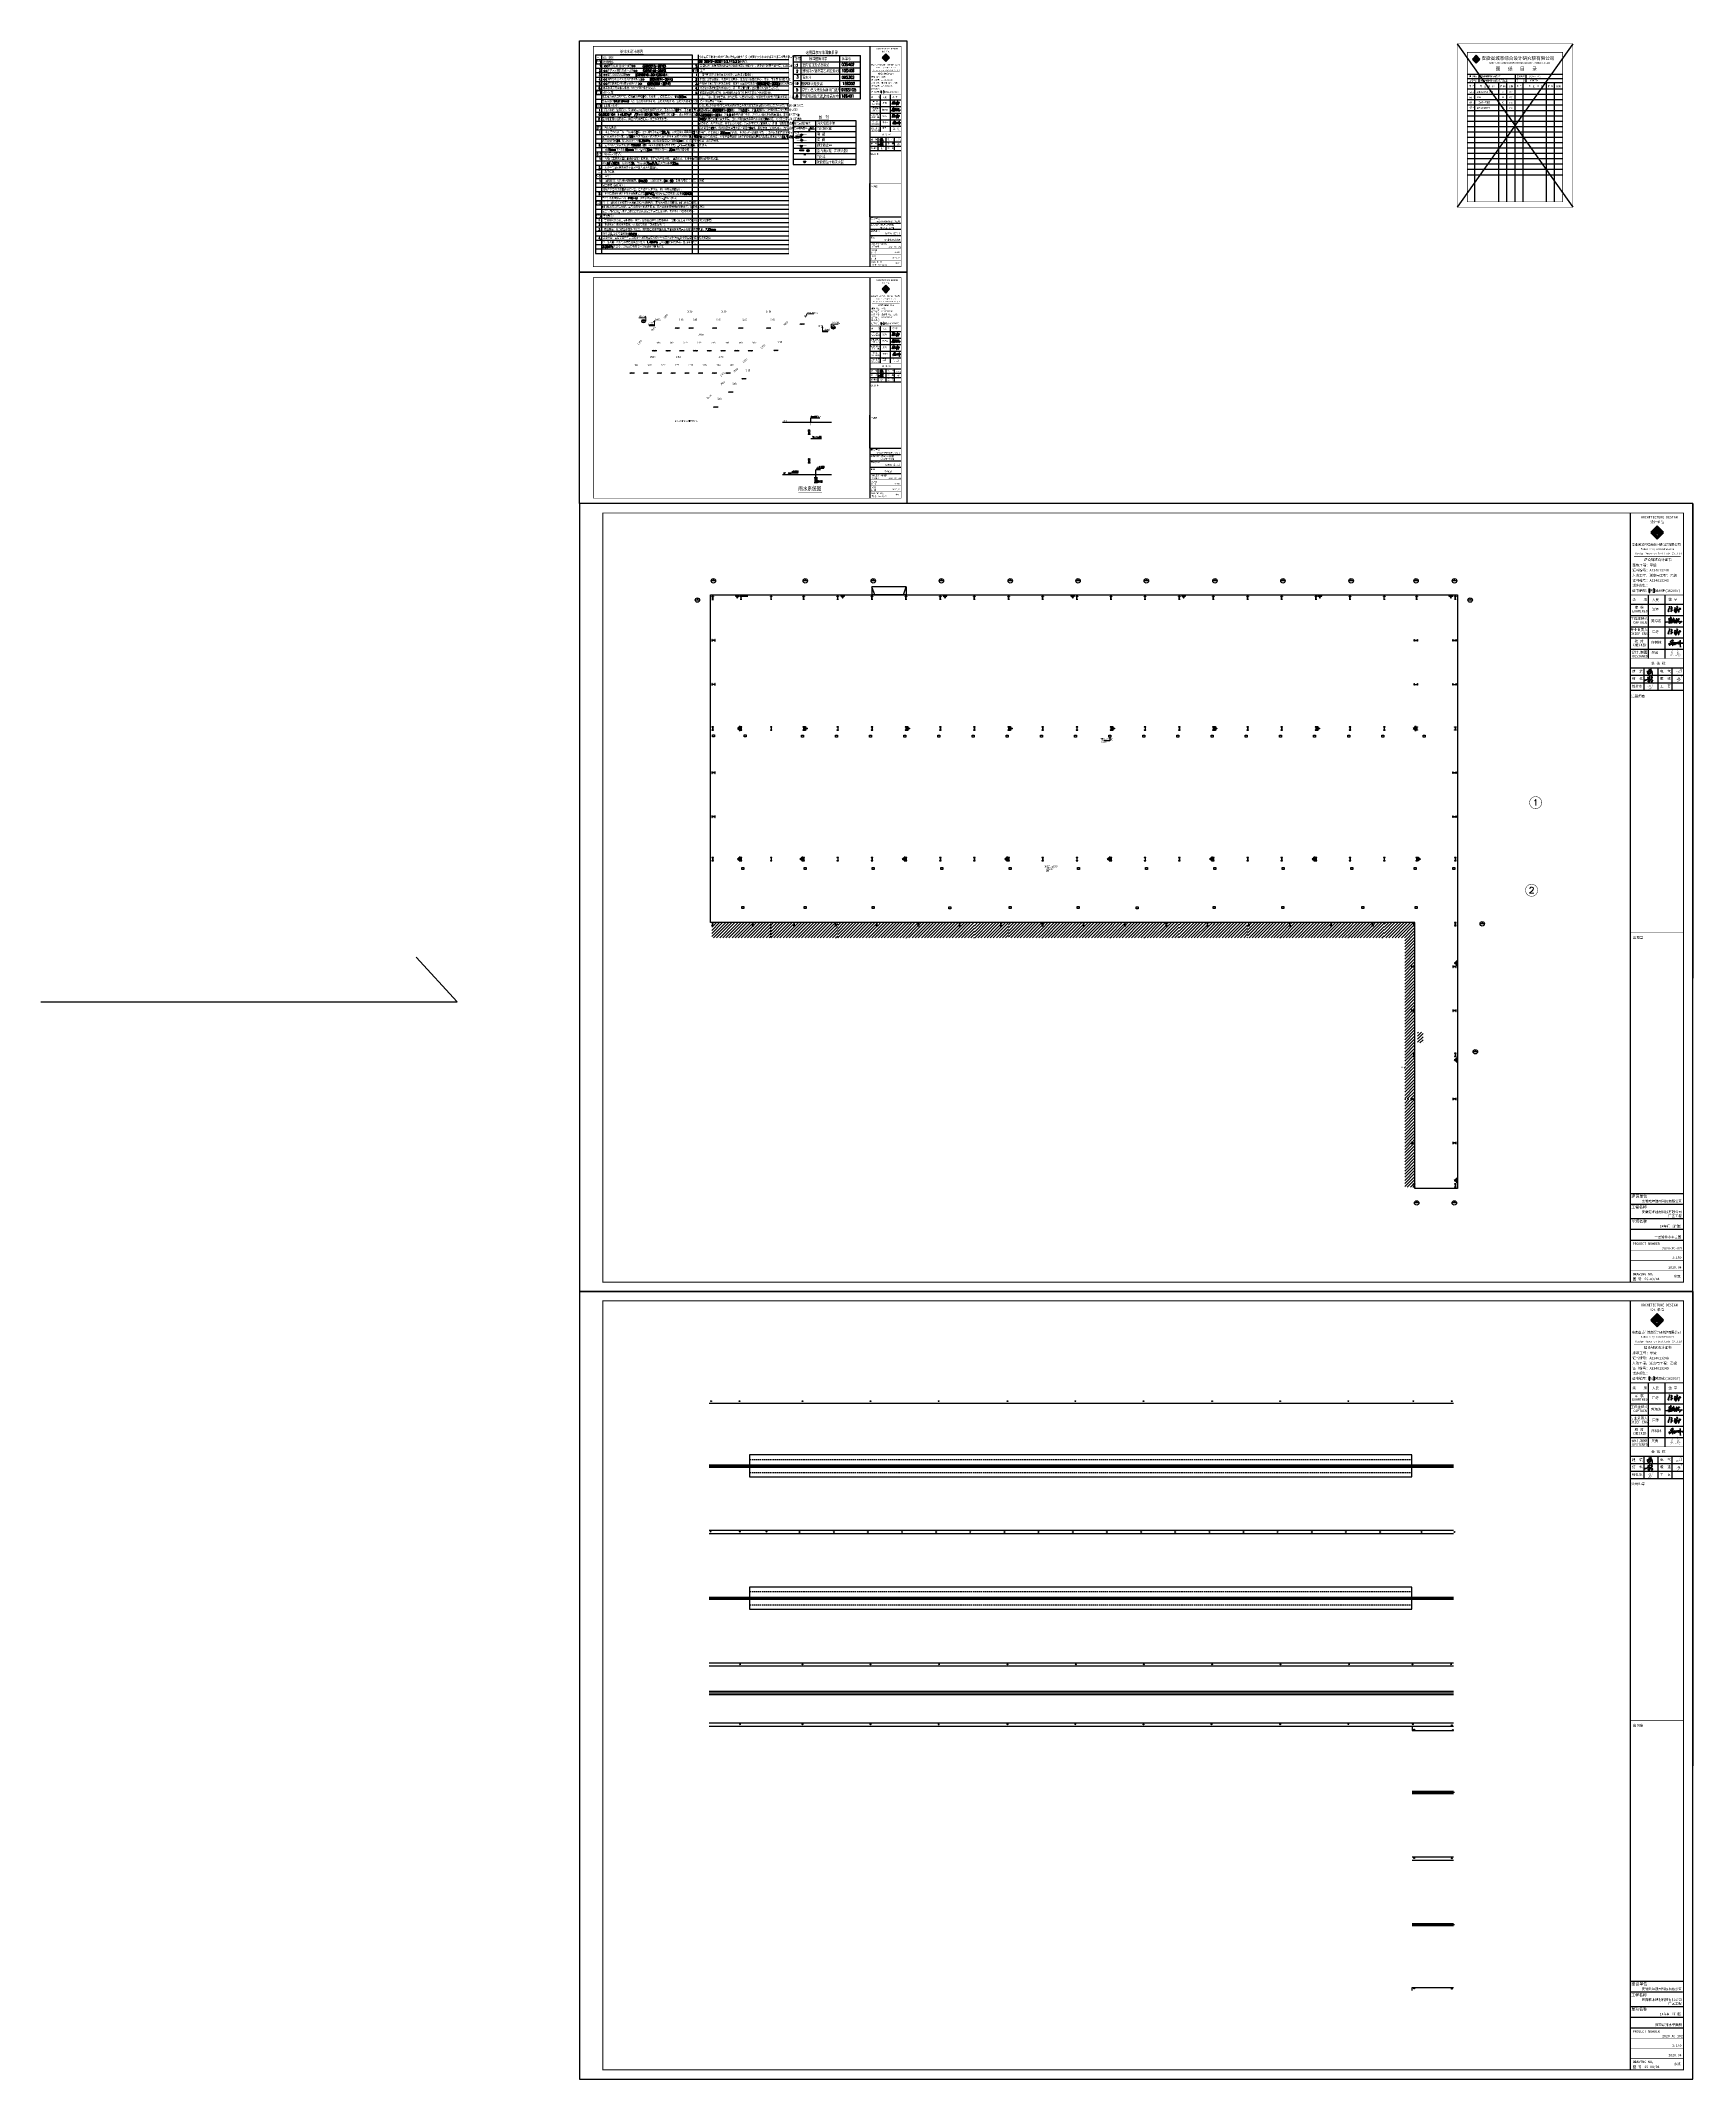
# Model space of a CAD drawing. Extents: x 4150464 to 4450492, y 483482 to 853422.
import ezdxf
from ezdxf.enums import TextEntityAlignment as Align

# ---------------------------------------------------------------- set-up
doc = ezdxf.new("R2010")
doc.units = 0
doc.header["$LTSCALE"] = 1000
doc.header["$MEASUREMENT"] = 0
doc.linetypes.add('H1', pattern=[0.375, 0.25, -0.125])
doc.linetypes.add('PHANTOM2', pattern=[1.25, 0.625, -0.125, 0.125, -0.125, 0.125, -0.125])
for name, color, linetype in [('0-排水标注', 7, 'Continuous'), ('0-签名', 2, 'Continuous'), ('A_DE_DETAIL_3', 144, 'Continuous'), ('COLUMN', 7, 'Continuous'), ('D', 4, 'Continuous'), ('DIM_消防', 3, 'Continuous'), ('DIM_雨水', 3, 'Continuous'), ('EQUIP_污水', 7, 'Continuous'), ('EQUIP_消火栓', 7, 'Continuous'), ('EQUIP_消防', 7, 'Continuous'), ('EQUIP_管件', 7, 'Continuous'), ('gj', 1, 'Continuous'), ('HH_消防', 53, 'Continuous'), ('layer 1', 7, 'Continuous'), ('LGBH_F', 4, 'Continuous'), ('PIPE-消防', 1, 'Continuous'), ('PIPE-雨水', 4, 'TG_Y'), ('PUB_TEXT', 7, 'Continuous'), ('PUB_TITLE', 4, 'Continuous'), ('S-WZ', 6, 'Continuous'), ('STAIR', 2, 'Continuous'), ('TT', 7, 'Continuous'), ('TWT', 7, 'Continuous'), ('TWT_DIM', 3, 'Continuous'), ('TWT_ELEV', 3, 'Continuous'), ('TWT_TEXT', 7, 'Continuous'), ('VALVE_消防', 7, 'Continuous'), ('VPIPE-消防', 1, 'TG_XH'), ('VPIPE-雨水', 4, 'Continuous'), ('WIRE-照明', 120, 'Continuous'), ('WP_F_PJ', 7, 'Continuous'), ('图框', 7, 'Continuous'), ('屋面', 171, 'Continuous'), ('签名', 7, 'Continuous'), ('落水管', 2, 'Continuous'), ('钢柱', 7, 'Continuous')]:
    doc.layers.add(name, color=color, linetype=linetype)
doc.layers.add('0-给水标注', color=7, linetype='Continuous', lineweight=9)
doc.layers.add('说明', color=7, linetype='Continuous', lineweight=13)
doc.styles.add('-宋体', font='', dxfattribs={"width": 0.8})
doc.styles.add('-黑体', font='simhei.ttf', dxfattribs={"width": 0.8})
doc.styles.add('_HZDX', font='atssdeng.shx', dxfattribs={"width": 0.8, "bigfont": 'atssdchn.shx'})
doc.styles.add('_HZTXT', font='txt.shx', dxfattribs={"width": 0.8, "bigfont": 'hztxt.shx'})
doc.styles.add('_SIMPLEX9', font='', dxfattribs={"width": 0.675})
doc.styles.add('_TWT_DIM', font='simplex.shx', dxfattribs={"width": 0.8, "height": 3.5, "bigfont": 'acehztxt.shx'})
doc.styles.add('_TWT_PIPEDN', font='complex.shx', dxfattribs={"width": 0.8, "height": 3.5, "bigfont": 'HZTXT.shx'})
doc.styles.add('_TWT_SERIAL', font='COMPLEX', dxfattribs={"width": 0.8, "height": 3.5, "bigfont": 'HZTXT'})
doc.styles.add('COMP', font='COMPLEX', dxfattribs={"bigfont": 'hztxt'})
doc.styles.add('GHF', font='times.ttf')
doc.styles.add('HZ', font='rs.shx', dxfattribs={"width": 0.8, "bigfont": 'hztxt.shx'})
doc.styles.add('HZTXT', font='txt', dxfattribs={"width": 0.7, "height": 300, "bigfont": 'HZTXT'})
doc.styles.get("Standard").update_dxf_attribs({"font": 'gbenor.shx', "bigfont": 'gbcbig.shx'})
doc.styles.add('STYLE-黑体', font='simhei.ttf')
doc.styles.add('TG_LINETYPE', font='SIMPLEX', dxfattribs={"width": 0.8, "height": 3, "bigfont": 'HZTXT'})
doc.styles.add('WW', font='gbenor.shx', dxfattribs={"width": 0.75, "bigfont": 'gbcbig.shx'})
doc.styles.add('宋体', font='')
doc.styles.add('黑体', font='simhei.ttf')
doc.styles.get('-宋体').set_extended_font_data('SimSun')
doc.styles.get('_SIMPLEX9').set_extended_font_data('SimSun')
doc.styles.get('宋体').set_extended_font_data('SimSun')
doc.linetypes.add('TG_XH', pattern='A,2,-0.6,["XH",TG_LINETYPE,S=0.1,R=0,X=-0.52,Y=-0.15],0', length=2.6)
doc.linetypes.add('TG_Y', pattern='A,2,-0.3,["Y",TG_LINETYPE,S=0.1,R=0,X=-0.23,Y=-0.15],0', length=2.3)
pattern_1 = [(45, (819536, 867522.56), (-280.633004, 280.633004), [])]
pattern_2 = [(45, (814834.15, 847256.3), (-280.633004, 280.633004), [])]
pattern_3 = [(0, (569013.884, 2086214.28), (15.9375, 31.875), [0, -31.875])]
pattern_4 = [(0, (569013.884, 2229184.28), (15.9375, 31.875), [0, -31.875])]
pattern_5 = [(0, (2232934.488, 1726721.254), (3.746846094, 7.493692189), [0, -7.493692189])]

# ---------------------------------------------------------------- blocks, each defined once
blk = doc.blocks.new('A$C23043752')
at = {"layer": 'COLUMN'}
blk.add_hatch(color=256, dxfattribs=at).paths.add_polyline_path([(0, 600), (0, 550), (125, 550), (125, 50), (0, 50), (0, 0), (300, 0), (300, 50), (175, 50), (175, 550), (300, 550), (300, 600)])
for p, q in [((0, 600), (0, 550)), ((300, 600), (0, 600)), ((125, 550), (0, 550)), ((0, 50), (125, 50)), ((0, 50), (0, 0)), ((0, 0), (300, 0)), ((125, 550), (125, 50)), ((175, 550), (175, 50)), ((300, 550), (175, 550)), ((175, 50), (300, 50)), ((300, 550), (300, 600)), ((300, 0), (300, 50))]:
    blk.add_line(p, q, dxfattribs=at)
blk = doc.blocks.new('A$C2E6C69CD')
at = {"layer": 'COLUMN', "xscale": -1, "rotation": 359.9999999999998}
blk.add_blockref('A$C23043752', (300, 0), dxfattribs=at)
blk.add_blockref('A$C23043752', (300, 0), dxfattribs=at)
blk = doc.blocks.new('A$C6F9B7E11')
blk.add_blockref('A$C2E6C69CD', (0, 0))
blk = doc.blocks.new('_INDEX1')
at = {"const_width": 0.035}
blk.add_lwpolyline([(-0.5, 0, 1), (0.5, 0, 1)], format="xyb", close=True, dxfattribs=at)
at = {"style": 'COMP', "width": 2.333333}
blk.add_attdef('1', text='', height=0.5, dxfattribs=at).set_placement((-0.25, -0.25), (0.25, -0.25), align=Align.FIT)
blk = doc.blocks.new('$ATTACHMENT$00000214')
h = blk.add_hatch()
h.set_pattern_fill('ANSI31', color=256, scale=200, style=0)
h.set_pattern_definition([(45, (-38543.802, -6842.639), (-17.67767, 17.67767), [])])
h.paths.add_polyline_path([(-65, 2), (65, 2), (65, -128), (-65, -128)])
for points in [[(0, 172), (-198, -172), (198, -172)], [(-65, 2), (65, 2), (65, -128), (-65, -128)]]:
    blk.add_lwpolyline(points, close=True)
blk = doc.blocks.new('$TwtSys$00000434')
for p, q in [((-0.5, 0.5), (-0.5, -0.5)), ((-0.5, -0.5), (0.5, 0.5)), ((0.5, 0.5), (-0.5, 0.5)), ((0.5, -0.5), (0.5, 0.5)), ((-0.5, -0.5), (0.5, -0.5))]:
    blk.add_line(p, q)
blk.add_solid([(0.5, -0.5), (0.5, 0.5), (-0.5, -0.5)])
blk = doc.blocks.new('xhs')
at = {"layer": 'EQUIP_消火栓', "xscale": 700.0000000000026, "yscale": 200, "zscale": 700, "rotation": 359.9999949910357}
blk.add_blockref('$TwtSys$00000434', (4416311, -1410339), dxfattribs=at)
at = {"layer": 'EQUIP_消防'}
blk.add_blockref('$ATTACHMENT$00000214', (4416311, -1410067), dxfattribs=at)
blk = doc.blocks.new('DIP')
at = {"layer": 'EQUIP_污水'}
for p, q in [((-305, 0), (-398, -94)), ((-382, 0), (229, 0)), ((-190, 0), (-284, -94)), ((-76, 0), (-170, -94)), ((38, 0), (-56, -94)), ((152, 0), (59, -94))]:
    blk.add_line(p, q, dxfattribs=at)
blk = doc.blocks.new('333xxx')
at = {"layer": 'S-WZ'}
for p, q in [((-299, 445), (-50, 445)), ((-154, 445), (-154, -445)), ((-154, 144), (154, 144)), ((-122, 0), (122, 0)), ((0, 323), (-50, 445)), ((0, 591), (50, 445)), ((50, 445), (299, 445)), ((154, 445), (154, -445)), ((-299, -445), (-50, -445)), ((-154, -144), (154, -144)), ((0, -566), (-50, -445)), ((0, -323), (0, -566)), ((0, -323), (50, -445)), ((50, -445), (299, -445))]:
    blk.add_line(p, q, dxfattribs=at)
blk = doc.blocks.new('$TwtSys$00000148')
at = {"const_width": 20}
for points in [[(0, 0), (150, 0)], [(150, 90), (150, -90)]]:
    blk.add_lwpolyline(points, dxfattribs=at)
blk = doc.blocks.new('$TWTSYS$00000080')
blk.add_line((-150, 500), (150, 500))
at = {"const_width": 15}
blk.add_lwpolyline([(-99, 500, -1), (101, 500)], format="xyb", dxfattribs=at)
at = {"const_width": 30}
blk.add_lwpolyline([(0, 500), (0, 0)], dxfattribs=at)
at = {"style": 'HZ', "flags": 1}
for tag in ['UNIT', 'WHAT', 'SPEC']:
    blk.add_attdef(tag, (0, 0), '', height=0.001, dxfattribs=at)
blk = doc.blocks.new('$QC001_2')
blk.add_line((-141, 59), (141, 341))
at = {"const_width": 200}
blk.add_lwpolyline([(71, 271, 0.6681786), (-100, 200, 0.1989124), (-71, 129, 1)], format="xyb", dxfattribs=at)
blk.add_circle((0, 200), 200)
at = {"style": 'HZ', "flags": 1}
for tag in ['UNIT', 'WHAT', 'SPEC']:
    blk.add_attdef(tag, (0, 0), '', height=0.0008, dxfattribs=at)
blk = doc.blocks.new('$VALVE$00000656')
for p, q in [((-113, 110), (-113, -100)), ((118, -164), (-119, -164))]:
    blk.add_line(p, q)
blk.add_lwpolyline([(119, 5, 203, 0, 0), (-113, 5, 0, 0, 0)], format="xyseb")
blk.add_lwpolyline([(119, 107), (-113, 5), (119, -97)], close=True)
for p in [(-113, 5), (119, 5)]:
    blk.add_point(p)
blk.add_solid([(-44, -164), (-44, -139), (-119, -164)])
blk = doc.blocks.new('$TwtSys$00000312')
for p, q in [((325, 0), (-325, 0)), ((325, 0), (-325, -200)), ((-325, 0), (-325, -200)), ((325, -200), (325, 0)), ((-325, -200), (325, -200))]:
    blk.add_line(p, q)
blk.add_solid([(-325, 0), (-325, -200), (325, 0)])
blk = doc.blocks.new('$VALVE$00000296')
for points in [[(-125, 72), (-125, -72), (125, 72), (125, -72), (-125, 72)], [(0, 60), (0, -64)]]:
    blk.add_lwpolyline(points)
for p in [(-125, 0), (125, 0)]:
    blk.add_point(p)
blk = doc.blocks.new('$VALVE$00000316')
for p, q in [((-125, 72), (125, -72)), ((-125, 72), (-125, -72)), ((-125, 72), (125, 72)), ((125, 72), (125, -72)), ((-125, -72), (125, -72))]:
    blk.add_line(p, q)
at = {"const_width": 21.1}
blk.add_lwpolyline([(-11, 0, 1), (11, 0, 1)], format="xyb", close=True, dxfattribs=at)
for p in [(-125, 0), (125, 0)]:
    blk.add_point(p)
at = {"color": 7, "flags": 9}
for tag in ['XSIZE', 'YSIZE']:
    blk.add_attdef(tag, (0, 0), '', height=0.5, dxfattribs=at)

msp = doc.modelspace()

# ---------------------------------------------------------------- hatches: boundary and pattern name
for color, points in [(1, [(4303644, 850528), (4303872, 851056), (4303215, 850381), (4304129, 850381), (4303978, 850528)]), (1, [(4304230, 850378), (4304540, 850378), (4303872, 851056)]), (1, [(4410830, 850254), (4411058, 850782), (4410402, 850108), (4411315, 850108), (4411164, 850254)]), (256, [(4303263, 834631), (4303255, 834647), (4303260, 834666), (4303270, 834692), (4303283, 834726), (4303301, 834752), (4303327, 834814), (4303332, 834837), (4303332, 834858), (4303331, 834879), (4303323, 834901), (4303304, 834917), (4303301, 834928), (4303298, 834951), (4303297, 834967), (4303299, 834980), (4303304, 835005), (4303296, 835007), (4303284, 835005), (4303269, 834975), (4303254, 834959), (4303243, 834936), (4303235, 834902), (4303227, 834878), (4303227, 834866), (4303234, 834859), (4303235, 834869), (4303246, 834896), (4303252, 834914), (4303263, 834933), (4303269, 834936), (4303275, 834931), (4303289, 834907), (4303298, 834894), (4303312, 834882), (4303316, 834857), (4303309, 834841), (4303304, 834794), (4303273, 834742), (4303253, 834704), (4303232, 834663), (4303235, 834627), (4303240, 834618), (4303252, 834604), (4303300, 834595), (4303329, 834594), (4303342, 834584), (4303348, 834567), (4303346, 834528), (4303338, 834505), (4303330, 834489), (4303318, 834473), (4303297, 834431), (4303291, 834399), (4303268, 834381), (4303271, 834366), (4303278, 834356), (4303285, 834356), (4303294, 834370), (4303312, 834408), (4303328, 834435), (4303351, 834470), (4303365, 834493), (4303372, 834530), (4303372, 834565), (4303354, 834596), (4303340, 834605), (4303310, 834613), (4303294, 834614), (4303273, 834625)]), (1, [(4303644, 808528), (4303872, 809056), (4303215, 808381), (4304129, 808381), (4303978, 808528)]), (1, [(4304230, 808378), (4304540, 808378), (4303872, 809056)]), (256, [(4303263, 792631), (4303255, 792647), (4303260, 792666), (4303270, 792692), (4303283, 792726), (4303301, 792752), (4303327, 792814), (4303332, 792837), (4303332, 792858), (4303331, 792879), (4303323, 792901), (4303304, 792917), (4303301, 792928), (4303298, 792951), (4303297, 792967), (4303299, 792980), (4303304, 793005), (4303296, 793007), (4303284, 793005), (4303269, 792975), (4303254, 792959), (4303243, 792936), (4303235, 792902), (4303227, 792878), (4303227, 792866), (4303234, 792859), (4303235, 792869), (4303246, 792896), (4303252, 792914), (4303263, 792933), (4303269, 792936), (4303275, 792931), (4303289, 792907), (4303298, 792894), (4303312, 792882), (4303316, 792857), (4303309, 792841), (4303304, 792794), (4303273, 792742), (4303253, 792704), (4303232, 792663), (4303235, 792627), (4303240, 792618), (4303252, 792604), (4303300, 792595), (4303329, 792594), (4303342, 792584), (4303348, 792567), (4303346, 792528), (4303338, 792505), (4303330, 792489), (4303318, 792473), (4303297, 792431), (4303291, 792399), (4303268, 792381), (4303271, 792366), (4303278, 792356), (4303285, 792356), (4303294, 792370), (4303312, 792408), (4303328, 792435), (4303351, 792470), (4303365, 792493), (4303372, 792530), (4303372, 792565), (4303354, 792596), (4303340, 792605), (4303310, 792613), (4303294, 792614), (4303273, 792625)]), (1, [(4443544, 764502), (4443931, 765400), (4442815, 764253), (4444369, 764253), (4444111, 764502)]), (1, [(4443544, 764502), (4443931, 765400), (4442815, 764253), (4444369, 764253), (4444111, 764502)]), (1, [(4444540, 764248), (4445066, 764248), (4443931, 765400)]), (1, [(4444540, 764248), (4445066, 764248), (4443931, 765400)]), (256, [(4442896, 737478), (4442882, 737504), (4442890, 737537), (4442908, 737582), (4442930, 737639), (4442960, 737683), (4443005, 737788), (4443012, 737828), (4443013, 737863), (4443011, 737900), (4442997, 737936), (4442965, 737964), (4442960, 737983), (4442956, 738021), (4442953, 738048), (4442956, 738071), (4442965, 738113), (4442952, 738117), (4442931, 738112), (4442906, 738062), (4442881, 738035), (4442862, 737996), (4442848, 737938), (4442834, 737898), (4442834, 737877), (4442846, 737865), (4442848, 737882), (4442866, 737928), (4442878, 737958), (4442895, 737991), (4442905, 737996), (4442916, 737987), (4442940, 737946), (4442955, 737924), (4442980, 737904), (4442986, 737861), (4442974, 737835), (4442966, 737755), (4442912, 737667), (4442879, 737601), (4442842, 737531), (4442848, 737470), (4442857, 737455), (4442877, 737432), (4442958, 737416), (4443007, 737414), (4443031, 737397), (4443041, 737369), (4443037, 737303), (4443022, 737263), (4443009, 737235), (4442989, 737208), (4442953, 737138), (4442944, 737084), (4442905, 737052), (4442910, 737026), (4442922, 737009), (4442934, 737009), (4442948, 737034), (4442978, 737099), (4443007, 737144), (4443045, 737203), (4443068, 737243), (4443080, 737306), (4443080, 737365), (4443051, 737418), (4443027, 737433), (4442976, 737447), (4442949, 737449), (4442913, 737467)]), (1, [(4443544, 621532), (4443931, 622430), (4442815, 621283), (4444369, 621283), (4444111, 621532)]), (1, [(4443544, 621532), (4443931, 622430), (4442815, 621283), (4444369, 621283), (4444111, 621532)]), (1, [(4444540, 621278), (4445066, 621278), (4443931, 622430)]), (1, [(4444540, 621278), (4445066, 621278), (4443931, 622430)]), (256, [(4442896, 594397), (4442882, 594424), (4442890, 594456), (4442908, 594501), (4442930, 594559), (4442960, 594603), (4443005, 594708), (4443012, 594748), (4443013, 594782), (4443011, 594819), (4442997, 594856), (4442965, 594884), (4442960, 594903), (4442956, 594940), (4442953, 594967), (4442956, 594990), (4442965, 595033), (4442952, 595036), (4442931, 595032), (4442906, 594982), (4442881, 594955), (4442862, 594916), (4442848, 594858), (4442834, 594817), (4442834, 594797), (4442846, 594785), (4442848, 594802), (4442866, 594848), (4442878, 594877), (4442895, 594911), (4442905, 594916), (4442916, 594906), (4442940, 594866), (4442955, 594844), (4442980, 594824), (4442986, 594781), (4442974, 594755), (4442966, 594675), (4442912, 594586), (4442879, 594520), (4442842, 594451), (4442848, 594389), (4442857, 594374), (4442877, 594351), (4442958, 594336), (4443007, 594334), (4443031, 594317), (4443041, 594289), (4443037, 594222), (4443022, 594182), (4443009, 594155), (4442989, 594128), (4442953, 594057), (4442944, 594003), (4442905, 593972), (4442910, 593946), (4442922, 593929), (4442934, 593929), (4442948, 593954), (4442978, 594018), (4443007, 594064), (4443045, 594123), (4443068, 594162), (4443080, 594225), (4443080, 594284), (4443051, 594337), (4443027, 594352), (4442976, 594366), (4442949, 594369), (4442913, 594387)])]:
    msp.add_hatch(color=color).paths.add_polyline_path(points)
at = {"linetype": 'Continuous'}
h = msp.add_hatch(color=4, dxfattribs=at)
h.dxf.hatch_style = 1
h.paths.add_polyline_path([(4305409, 838645), (4305410, 838646), (4305407, 838665), (4305397, 838675), (4305380, 838684), (4305338, 838690), (4305328, 838695), (4305326, 838694), (4305306, 838699), (4305290, 838697), (4305284, 838690), (4305284, 838680), (4305299, 838684), (4305302, 838680), (4305316, 838677), (4305344, 838677), (4305353, 838672), (4305361, 838672), (4305372, 838667), (4305382, 838667), (4305395, 838657), (4305397, 838635), (4305394, 838633), (4305390, 838619), (4305382, 838606), (4305387, 838601), (4305402, 838619), (4305409, 838633)], flags=17)
h.paths.add_polyline_path([(4305606, 838479), (4305608, 838481), (4305596, 838499), (4305579, 838513), (4305573, 838515), (4305568, 838510), (4305568, 838505), (4305583, 838488), (4305574, 838484), (4305563, 838484), (4305537, 838476), (4305527, 838550), (4305520, 838562), (4305515, 838562), (4305512, 838559), (4305512, 838530), (4305517, 838516), (4305517, 838499), (4305520, 838488), (4305520, 838472), (4305512, 838467), (4305502, 838467), (4305492, 838462), (4305410, 838442), (4305395, 838435), (4305370, 838430), (4305297, 838406), (4305304, 838413), (4305304, 838417), (4305351, 838459), (4305427, 838540), (4305481, 838601), (4305541, 838677), (4305561, 838711), (4305586, 838766), (4305591, 838800), (4305586, 838821), (4305571, 838837), (4305556, 838846), (4305522, 838854), (4305497, 838856), (4305466, 838848), (4305419, 838821), (4305380, 838788), (4305368, 838782), (4305361, 838775), (4305363, 838770), (4305372, 838772), (4305402, 838790), (4305421, 838807), (4305468, 838834), (4305492, 838843), (4305513, 838843), (4305522, 838839), (4305525, 838841), (4305529, 838837), (4305556, 838829), (4305563, 838821), (4305573, 838815), (4305576, 838807), (4305574, 838778), (4305559, 838753), (4305559, 838748), (4305539, 838709), (4305541, 838706), (4305525, 838682), (4305524, 838675), (4305513, 838667), (4305512, 838660), (4305451, 838584), (4305366, 838493), (4305348, 838476), (4305343, 838467), (4305284, 838413), (4305285, 838435), (4305282, 838457), (4305275, 838469), (4305258, 838483), (4305228, 838483), (4305196, 838476), (4305167, 838462), (4305154, 838459), (4305145, 838452), (4305121, 838442), (4305098, 838427), (4305098, 838417), (4305106, 838412), (4305125, 838427), (4305177, 838452), (4305192, 838455), (4305199, 838461), (4305245, 838469), (4305258, 838464), (4305265, 838457), (4305268, 838449), (4305268, 838420), (4305262, 838396), (4305248, 838381), (4305252, 838364), (4305233, 838339), (4305219, 838330), (4305211, 838330), (4305184, 838341), (4305179, 838341), (4305175, 838334), (4305182, 838327), (4305201, 838320), (4305219, 838319), (4305235, 838325), (4305250, 838339), (4305272, 838373), (4305280, 838381), (4305307, 838395), (4305319, 838396), (4305326, 838401), (4305344, 838405), (4305400, 838423), (4305448, 838434), (4305453, 838437), (4305466, 838439), (4305481, 838445), (4305497, 838447), (4305519, 838454), (4305522, 838452), (4305522, 838307), (4305519, 838288), (4305502, 838276), (4305502, 838266), (4305505, 838259), (4305519, 838249), (4305529, 838258), (4305535, 838280), (4305539, 838324), (4305539, 838454), (4305544, 838461), (4305578, 838469), (4305598, 838471)])
h.paths.add_polyline_path([(4305726, 838401), (4305726, 838388), (4305725, 838383), (4305713, 838383), (4305688, 838400), (4305659, 838434), (4305659, 838440), (4305698, 838479), (4305711, 838489), (4305718, 838489), (4305721, 838430)], flags=16)
h.paths.add_polyline_path([(4305904, 838537), (4305901, 838532), (4305894, 838515), (4305862, 838474), (4305818, 838432), (4305787, 838413), (4305779, 838415), (4305784, 838430), (4305789, 838434), (4305791, 838442), (4305819, 838481), (4305850, 838510), (4305879, 838530), (4305899, 838540)], flags=16)
h.paths.add_polyline_path([(4305985, 838491), (4305982, 838464), (4305978, 838457), (4305975, 838457), (4305971, 838464), (4305971, 838476), (4305977, 838488), (4305982, 838493)], flags=16)
h.paths.add_polyline_path([(4306151, 838540), (4306151, 838523), (4306147, 838516), (4306147, 838498), (4306142, 838488), (4306135, 838486), (4306124, 838501), (4306122, 838515), (4306125, 838525), (4306144, 838542)], flags=16)
h.paths.add_polyline_path([(4306267, 838535), (4306267, 838525), (4306266, 838521), (4306254, 838521), (4306220, 838515), (4306213, 838516), (4306211, 838520), (4306240, 838547), (4306259, 838555), (4306264, 838550)], flags=16)
h.paths.add_polyline_path([(4306325, 838684), (4306323, 838628), (4306320, 838606), (4306320, 838554), (4306318, 838530), (4306315, 838523), (4306279, 838523), (4306276, 838526), (4306274, 838548), (4306269, 838562), (4306264, 838567), (4306254, 838567), (4306210, 838533), (4306181, 838506), (4306166, 838499), (4306159, 838503), (4306164, 838547), (4306179, 838565), (4306266, 838635), (4306320, 838687), (4306323, 838687)], flags=16)
h.paths.add_polyline_path([(4306343, 838795), (4306343, 838773), (4306343, 838753), (4306338, 838746), (4306338, 838797), (4306340, 838799)], flags=16)
h.paths.add_polyline_path([(4306614, 838518), (4306615, 838520), (4306612, 838525), (4306604, 838528), (4306538, 838526), (4306529, 838530), (4306463, 838530), (4306446, 838526), (4306436, 838530), (4306337, 838528), (4306331, 838532), (4306331, 838577), (4306338, 838704), (4306355, 838750), (4306355, 838790), (4306350, 838817), (4306343, 838836), (4306333, 838843), (4306328, 838836), (4306328, 838721), (4306321, 838704), (4306276, 838657), (4306254, 838641), (4306244, 838630), (4306235, 838626), (4306215, 838606), (4306211, 838606), (4306200, 838594), (4306186, 838587), (4306178, 838579), (4306171, 838581), (4306176, 838618), (4306173, 838626), (4306168, 838631), (4306162, 838631), (4306157, 838624), (4306161, 838608), (4306156, 838603), (4306122, 838589), (4306026, 838533), (4306009, 838528), (4306002, 838530), (4306004, 838565), (4306007, 838572), (4306015, 838577), (4306017, 838584), (4306004, 838606), (4305990, 838619), (4305982, 838619), (4305978, 838616), (4305982, 838599), (4305985, 838594), (4305983, 838579), (4305960, 838575), (4305924, 838565), (4305914, 838565), (4305897, 838574), (4305860, 838574), (4305843, 838570), (4305828, 838564), (4305826, 838565), (4305821, 838562), (4305813, 838562), (4305802, 838555), (4305774, 838545), (4305745, 838528), (4305737, 838520), (4305732, 838520), (4305726, 838559), (4305728, 838567), (4305740, 838575), (4305743, 838591), (4305733, 838604), (4305728, 838616), (4305723, 838621), (4305716, 838623), (4305708, 838613), (4305708, 838587), (4305703, 838582), (4305666, 838574), (4305652, 838569), (4305640, 838560), (4305630, 838559), (4305620, 838548), (4305612, 838545), (4305601, 838530), (4305606, 838523), (4305615, 838525), (4305635, 838543), (4305659, 838557), (4305689, 838562), (4305696, 838565), (4305708, 838565), (4305715, 838523), (4305715, 838508), (4305706, 838499), (4305689, 838489), (4305654, 838454), (4305650, 838454), (4305645, 838466), (4305644, 838484), (4305632, 838486), (4305627, 838479), (4305618, 838425), (4305615, 838420), (4305615, 838410), (4305608, 838396), (4305608, 838385), (4305612, 838381), (4305618, 838381), (4305623, 838386), (4305639, 838415), (4305649, 838425), (4305667, 838401), (4305688, 838381), (4305711, 838363), (4305725, 838356), (4305742, 838361), (4305747, 838371), (4305740, 838425), (4305735, 838488), (4305735, 838499), (4305738, 838506), (4305769, 838526), (4305816, 838548), (4305855, 838559), (4305894, 838559), (4305897, 838554), (4305880, 838545), (4305840, 838518), (4305797, 838474), (4305770, 838435), (4305764, 838420), (4305764, 838412), (4305767, 838405), (4305774, 838400), (4305786, 838400), (4305806, 838408), (4305841, 838437), (4305884, 838479), (4305902, 838503), (4305907, 838516), (4305912, 838521), (4305919, 838543), (4305926, 838550), (4305941, 838559), (4305980, 838567), (4305985, 838567), (4305990, 838562), (4305988, 838516), (4305985, 838511), (4305968, 838501), (4305958, 838486), (4305956, 838457), (4305966, 838434), (4305973, 838427), (4305978, 838427), (4305987, 838434), (4305993, 838449), (4306002, 838505), (4306029, 838523), (4306056, 838535), (4306120, 838575), (4306140, 838586), (4306154, 838589), (4306157, 838586), (4306154, 838564), (4306127, 838543), (4306108, 838515), (4306108, 838501), (4306122, 838479), (4306122, 838471), (4306113, 838457), (4306117, 838450), (4306127, 838450), (4306147, 838459), (4306171, 838484), (4306186, 838496), (4306203, 838499), (4306213, 838505), (4306237, 838506), (4306247, 838510), (4306276, 838508), (4306291, 838513), (4306316, 838513), (4306320, 838508), (4306318, 838488), (4306321, 838464), (4306320, 838459), (4306325, 838381), (4306331, 838351), (4306331, 838314), (4306345, 838243), (4306347, 838204), (4306358, 838165), (4306369, 838114), (4306375, 838106), (4306382, 838109), (4306370, 838177), (4306355, 838236), (4306343, 838310), (4306342, 838356), (4306338, 838371), (4306331, 838494), (4306333, 838513), (4306343, 838516), (4306348, 838515), (4306421, 838520), (4306517, 838520), (4306524, 838516), (4306549, 838518), (4306558, 838511), (4306605, 838511)])
h = msp.add_hatch(color=256)
h.paths.add_polyline_path([(4302697, 834587), (4302743, 834604), (4302824, 834633), (4302866, 834652), (4302916, 834665), (4302945, 834680), (4302979, 834692), (4303001, 834700), (4303038, 834713), (4303057, 834720), (4303067, 834722), (4303069, 834711), (4303064, 834700), (4303073, 834698), (4303079, 834700), (4303095, 834711), (4303104, 834723), (4303113, 834740), (4303105, 834755), (4303086, 834752), (4303044, 834737), (4302966, 834711), (4302870, 834675), (4302810, 834652), (4302722, 834619), (4302671, 834601), (4302664, 834602), (4302638, 834589), (4302622, 834585), (4302618, 834581), (4302598, 834582), (4302596, 834591), (4302592, 834597), (4302581, 834593), (4302576, 834588), (4302559, 834574), (4302556, 834566), (4302558, 834555), (4302568, 834549), (4302591, 834549), (4302654, 834570)])
h.paths.add_polyline_path([(4303041, 834883), (4303049, 834887), (4303061, 834890), (4303070, 834896), (4303076, 834900), (4303079, 834906), (4303083, 834912), (4303085, 834924), (4303077, 834934), (4303070, 834931), (4303063, 834923), (4303056, 834918), (4303051, 834926), (4303055, 834931), (4303059, 834939), (4303064, 834948), (4303066, 834956), (4303066, 834963), (4303064, 834969), (4303052, 834970), (4303045, 834969), (4303042, 834965), (4303039, 834957), (4303037, 834950), (4303035, 834939), (4303034, 834931), (4303030, 834917), (4303029, 834907), (4303023, 834899), (4303015, 834896), (4303002, 834887), (4302973, 834875), (4302947, 834866), (4302931, 834859), (4302916, 834852), (4302889, 834846), (4302860, 834844), (4302849, 834840), (4302850, 834828), (4302869, 834826), (4302905, 834831), (4302935, 834841), (4302964, 834850), (4302982, 834860), (4303000, 834867), (4303009, 834871), (4303013, 834867), (4303012, 834857), (4303014, 834846), (4303019, 834837), (4303025, 834836), (4303033, 834840), (4303036, 834847), (4303036, 834861), (4303036, 834874)])
h.paths.add_polyline_path([(4302990, 834606), (4302989, 834619), (4302989, 834637), (4302997, 834648), (4303010, 834661), (4303008, 834670), (4302992, 834673), (4302981, 834663), (4302974, 834644), (4302969, 834628), (4302970, 834603), (4302969, 834589), (4302967, 834579), (4302974, 834574), (4302983, 834574), (4302995, 834583), (4303004, 834593), (4303019, 834596), (4303041, 834597), (4303049, 834595), (4303058, 834590), (4303062, 834578), (4303059, 834565), (4303062, 834553), (4303068, 834552), (4303077, 834557), (4303080, 834579), (4303075, 834602), (4303061, 834611), (4303035, 834610), (4303004, 834609)], flags=17)
h.paths.add_polyline_path([(4302980, 834498), (4302990, 834501), (4303012, 834504), (4303013, 834515), (4303003, 834518), (4302985, 834518), (4302977, 834515), (4302964, 834509), (4302953, 834505), (4302949, 834496), (4302953, 834483), (4302959, 834476), (4302969, 834477), (4302971, 834485)], flags=17)
h.paths.add_polyline_path([(4302935, 834434), (4302941, 834451), (4302941, 834474), (4302938, 834490), (4302926, 834494), (4302919, 834486), (4302916, 834468), (4302911, 834446), (4302911, 834424), (4302919, 834403), (4302924, 834396), (4302941, 834398), (4302954, 834403), (4302964, 834417), (4302974, 834424), (4302981, 834430), (4302990, 834437), (4303001, 834427), (4302999, 834404), (4302993, 834388), (4302991, 834361), (4302986, 834335), (4302981, 834319), (4302986, 834306), (4302999, 834305), (4303014, 834317), (4303038, 834346), (4303063, 834403), (4303096, 834475), (4303142, 834581), (4303171, 834664), (4303176, 834710), (4303154, 834646), (4303117, 834569), (4303092, 834519), (4303058, 834438), (4303040, 834409), (4303019, 834363), (4303005, 834342), (4303007, 834361), (4303011, 834391), (4303018, 834412), (4303015, 834428), (4303007, 834446), (4302997, 834453), (4302985, 834451), (4302967, 834439), (4302959, 834427), (4302947, 834413), (4302936, 834416)])
h = msp.add_hatch(color=256)
h.paths.add_polyline_path([(4303323, 835368), (4303348, 835351), (4303352, 835302), (4303360, 835210), (4303372, 835185), (4303388, 835194), (4303388, 835226), (4303381, 835290), (4303373, 835350), (4303347, 835371)])
h.paths.add_polyline_path([(4303241, 835611), (4303276, 835573), (4303322, 835457), (4303371, 835423), (4303360, 835455), (4303335, 835503), (4303309, 835569), (4303287, 835609), (4303258, 835620)])
h.paths.add_polyline_path([(4303166, 835501), (4303183, 835506), (4303193, 835484), (4303181, 835473), (4303165, 835476), (4303155, 835460), (4303152, 835449), (4303138, 835436), (4303082, 835413), (4303070, 835407), (4303080, 835396), (4303139, 835407), (4303153, 835404), (4303153, 835382), (4303156, 835304), (4303155, 835288), (4303137, 835307), (4303099, 835321), (4303057, 835316), (4303018, 835302), (4302986, 835272), (4302964, 835240), (4302964, 835217), (4302974, 835192), (4302987, 835192), (4303027, 835186), (4303038, 835207), (4303013, 835207), (4302992, 835215), (4303002, 835246), (4303026, 835279), (4303055, 835298), (4303079, 835301), (4303103, 835302), (4303135, 835284), (4303163, 835268), (4303189, 835279), (4303187, 835301), (4303184, 835371), (4303186, 835407), (4303204, 835417), (4303235, 835410), (4303274, 835422), (4303247, 835432), (4303194, 835434), (4303216, 835459), (4303225, 835490), (4303212, 835523), (4303176, 835531), (4303155, 835521)])
h.paths.add_polyline_path([(4303248, 835779), (4303207, 835764), (4303147, 835671), (4303065, 835527), (4303043, 835472), (4303045, 835446), (4303083, 835461), (4303100, 835469), (4303090, 835491), (4303090, 835504), (4303201, 835694), (4303240, 835745), (4303254, 835762)])
h.paths.add_polyline_path([(4302975, 835721), (4303017, 835713), (4303035, 835693), (4303023, 835664), (4302974, 835596), (4302951, 835566), (4302901, 835539), (4302830, 835504), (4302790, 835488), (4302800, 835468), (4302828, 835468), (4302883, 835495), (4302919, 835495), (4302930, 835482), (4302901, 835429), (4302858, 835370), (4302804, 835335), (4302816, 835317), (4302871, 835336), (4302898, 835324), (4302911, 835265), (4302917, 835232), (4302933, 835236), (4302927, 835256), (4302922, 835312), (4302904, 835342), (4302890, 835355), (4302935, 835424), (4302948, 835463), (4302945, 835500), (4302935, 835513), (4302973, 835542), (4303032, 835615), (4303063, 835659), (4303063, 835692), (4303043, 835731), (4303024, 835735), (4302996, 835732)])
h = msp.add_hatch(color=4, dxfattribs=at)
h.dxf.hatch_style = 1
h.paths.add_polyline_path([(4305409, 796645), (4305410, 796646), (4305407, 796665), (4305397, 796675), (4305380, 796684), (4305338, 796690), (4305328, 796695), (4305326, 796694), (4305306, 796699), (4305290, 796697), (4305284, 796690), (4305284, 796680), (4305299, 796684), (4305302, 796680), (4305316, 796677), (4305344, 796677), (4305353, 796672), (4305361, 796672), (4305372, 796667), (4305382, 796667), (4305395, 796657), (4305397, 796635), (4305394, 796633), (4305390, 796619), (4305382, 796606), (4305387, 796601), (4305402, 796619), (4305409, 796633)], flags=17)
h.paths.add_polyline_path([(4305606, 796479), (4305608, 796481), (4305596, 796499), (4305579, 796513), (4305573, 796515), (4305568, 796510), (4305568, 796505), (4305583, 796488), (4305574, 796484), (4305563, 796484), (4305537, 796476), (4305527, 796550), (4305520, 796562), (4305515, 796562), (4305512, 796559), (4305512, 796530), (4305517, 796516), (4305517, 796499), (4305520, 796488), (4305520, 796472), (4305512, 796467), (4305502, 796467), (4305492, 796462), (4305410, 796442), (4305395, 796435), (4305370, 796430), (4305297, 796406), (4305304, 796413), (4305304, 796417), (4305351, 796459), (4305427, 796540), (4305481, 796601), (4305541, 796677), (4305561, 796711), (4305586, 796766), (4305591, 796800), (4305586, 796821), (4305571, 796837), (4305556, 796846), (4305522, 796854), (4305497, 796856), (4305466, 796848), (4305419, 796821), (4305380, 796788), (4305368, 796782), (4305361, 796775), (4305363, 796770), (4305372, 796772), (4305402, 796790), (4305421, 796807), (4305468, 796834), (4305492, 796843), (4305513, 796843), (4305522, 796839), (4305525, 796841), (4305529, 796837), (4305556, 796829), (4305563, 796821), (4305573, 796815), (4305576, 796807), (4305574, 796778), (4305559, 796753), (4305559, 796748), (4305539, 796709), (4305541, 796706), (4305525, 796682), (4305524, 796675), (4305513, 796667), (4305512, 796660), (4305451, 796584), (4305366, 796493), (4305348, 796476), (4305343, 796467), (4305284, 796413), (4305285, 796435), (4305282, 796457), (4305275, 796469), (4305258, 796483), (4305228, 796483), (4305196, 796476), (4305167, 796462), (4305154, 796459), (4305145, 796452), (4305121, 796442), (4305098, 796427), (4305098, 796417), (4305106, 796412), (4305125, 796427), (4305177, 796452), (4305192, 796455), (4305199, 796461), (4305245, 796469), (4305258, 796464), (4305265, 796457), (4305268, 796449), (4305268, 796420), (4305262, 796396), (4305248, 796381), (4305252, 796364), (4305233, 796339), (4305219, 796330), (4305211, 796330), (4305184, 796341), (4305179, 796341), (4305175, 796334), (4305182, 796327), (4305201, 796320), (4305219, 796319), (4305235, 796325), (4305250, 796339), (4305272, 796373), (4305280, 796381), (4305307, 796395), (4305319, 796396), (4305326, 796401), (4305344, 796405), (4305400, 796423), (4305448, 796434), (4305453, 796437), (4305466, 796439), (4305481, 796445), (4305497, 796447), (4305519, 796454), (4305522, 796452), (4305522, 796307), (4305519, 796288), (4305502, 796276), (4305502, 796266), (4305505, 796259), (4305519, 796249), (4305529, 796258), (4305535, 796280), (4305539, 796324), (4305539, 796454), (4305544, 796461), (4305578, 796469), (4305598, 796471)])
h.paths.add_polyline_path([(4305726, 796401), (4305726, 796388), (4305725, 796383), (4305713, 796383), (4305688, 796400), (4305659, 796434), (4305659, 796440), (4305698, 796479), (4305711, 796489), (4305718, 796489), (4305721, 796430)], flags=16)
h.paths.add_polyline_path([(4305904, 796537), (4305901, 796532), (4305894, 796515), (4305862, 796474), (4305818, 796432), (4305787, 796413), (4305779, 796415), (4305784, 796430), (4305789, 796434), (4305791, 796442), (4305819, 796481), (4305850, 796510), (4305879, 796530), (4305899, 796540)], flags=16)
h.paths.add_polyline_path([(4305985, 796491), (4305982, 796464), (4305978, 796457), (4305975, 796457), (4305971, 796464), (4305971, 796476), (4305977, 796488), (4305982, 796493)], flags=16)
h.paths.add_polyline_path([(4306151, 796540), (4306151, 796523), (4306147, 796516), (4306147, 796498), (4306142, 796488), (4306135, 796486), (4306124, 796501), (4306122, 796515), (4306125, 796525), (4306144, 796542)], flags=16)
h.paths.add_polyline_path([(4306267, 796535), (4306267, 796525), (4306266, 796521), (4306254, 796521), (4306220, 796515), (4306213, 796516), (4306211, 796520), (4306240, 796547), (4306259, 796555), (4306264, 796550)], flags=16)
h.paths.add_polyline_path([(4306325, 796684), (4306323, 796628), (4306320, 796606), (4306320, 796554), (4306318, 796530), (4306315, 796523), (4306279, 796523), (4306276, 796526), (4306274, 796548), (4306269, 796562), (4306264, 796567), (4306254, 796567), (4306210, 796533), (4306181, 796506), (4306166, 796499), (4306159, 796503), (4306164, 796547), (4306179, 796565), (4306266, 796635), (4306320, 796687), (4306323, 796687)], flags=16)
h.paths.add_polyline_path([(4306343, 796795), (4306343, 796773), (4306343, 796753), (4306338, 796746), (4306338, 796797), (4306340, 796799)], flags=16)
h.paths.add_polyline_path([(4306614, 796518), (4306615, 796520), (4306612, 796525), (4306604, 796528), (4306538, 796526), (4306529, 796530), (4306463, 796530), (4306446, 796526), (4306436, 796530), (4306337, 796528), (4306331, 796532), (4306331, 796577), (4306338, 796704), (4306355, 796750), (4306355, 796790), (4306350, 796817), (4306343, 796836), (4306333, 796843), (4306328, 796836), (4306328, 796721), (4306321, 796704), (4306276, 796657), (4306254, 796641), (4306244, 796630), (4306235, 796626), (4306215, 796606), (4306211, 796606), (4306200, 796594), (4306186, 796587), (4306178, 796579), (4306171, 796581), (4306176, 796618), (4306173, 796626), (4306168, 796631), (4306162, 796631), (4306157, 796624), (4306161, 796608), (4306156, 796603), (4306122, 796589), (4306026, 796533), (4306009, 796528), (4306002, 796530), (4306004, 796565), (4306007, 796572), (4306015, 796577), (4306017, 796584), (4306004, 796606), (4305990, 796619), (4305982, 796619), (4305978, 796616), (4305982, 796599), (4305985, 796594), (4305983, 796579), (4305960, 796575), (4305924, 796565), (4305914, 796565), (4305897, 796574), (4305860, 796574), (4305843, 796570), (4305828, 796564), (4305826, 796565), (4305821, 796562), (4305813, 796562), (4305802, 796555), (4305774, 796545), (4305745, 796528), (4305737, 796520), (4305732, 796520), (4305726, 796559), (4305728, 796567), (4305740, 796575), (4305743, 796591), (4305733, 796604), (4305728, 796616), (4305723, 796621), (4305716, 796623), (4305708, 796613), (4305708, 796587), (4305703, 796582), (4305666, 796574), (4305652, 796569), (4305640, 796560), (4305630, 796559), (4305620, 796548), (4305612, 796545), (4305601, 796530), (4305606, 796523), (4305615, 796525), (4305635, 796543), (4305659, 796557), (4305689, 796562), (4305696, 796565), (4305708, 796565), (4305715, 796523), (4305715, 796508), (4305706, 796499), (4305689, 796489), (4305654, 796454), (4305650, 796454), (4305645, 796466), (4305644, 796484), (4305632, 796486), (4305627, 796479), (4305618, 796425), (4305615, 796420), (4305615, 796410), (4305608, 796396), (4305608, 796385), (4305612, 796381), (4305618, 796381), (4305623, 796386), (4305639, 796415), (4305649, 796425), (4305667, 796401), (4305688, 796381), (4305711, 796363), (4305725, 796356), (4305742, 796361), (4305747, 796371), (4305740, 796425), (4305735, 796488), (4305735, 796499), (4305738, 796506), (4305769, 796526), (4305816, 796548), (4305855, 796559), (4305894, 796559), (4305897, 796554), (4305880, 796545), (4305840, 796518), (4305797, 796474), (4305770, 796435), (4305764, 796420), (4305764, 796412), (4305767, 796405), (4305774, 796400), (4305786, 796400), (4305806, 796408), (4305841, 796437), (4305884, 796479), (4305902, 796503), (4305907, 796516), (4305912, 796521), (4305919, 796543), (4305926, 796550), (4305941, 796559), (4305980, 796567), (4305985, 796567), (4305990, 796562), (4305988, 796516), (4305985, 796511), (4305968, 796501), (4305958, 796486), (4305956, 796457), (4305966, 796434), (4305973, 796427), (4305978, 796427), (4305987, 796434), (4305993, 796449), (4306002, 796505), (4306029, 796523), (4306056, 796535), (4306120, 796575), (4306140, 796586), (4306154, 796589), (4306157, 796586), (4306154, 796564), (4306127, 796543), (4306108, 796515), (4306108, 796501), (4306122, 796479), (4306122, 796471), (4306113, 796457), (4306117, 796450), (4306127, 796450), (4306147, 796459), (4306171, 796484), (4306186, 796496), (4306203, 796499), (4306213, 796505), (4306237, 796506), (4306247, 796510), (4306276, 796508), (4306291, 796513), (4306316, 796513), (4306320, 796508), (4306318, 796488), (4306321, 796464), (4306320, 796459), (4306325, 796381), (4306331, 796351), (4306331, 796314), (4306345, 796243), (4306347, 796204), (4306358, 796165), (4306369, 796114), (4306375, 796106), (4306382, 796109), (4306370, 796177), (4306355, 796236), (4306343, 796310), (4306342, 796356), (4306338, 796371), (4306331, 796494), (4306333, 796513), (4306343, 796516), (4306348, 796515), (4306421, 796520), (4306517, 796520), (4306524, 796516), (4306549, 796518), (4306558, 796511), (4306605, 796511)])
h = msp.add_hatch(color=256)
h.paths.add_polyline_path([(4302697, 792587), (4302743, 792604), (4302824, 792633), (4302866, 792652), (4302916, 792665), (4302945, 792680), (4302979, 792692), (4303001, 792700), (4303038, 792713), (4303057, 792720), (4303067, 792722), (4303069, 792711), (4303064, 792700), (4303073, 792698), (4303079, 792700), (4303095, 792711), (4303104, 792723), (4303113, 792740), (4303105, 792755), (4303086, 792752), (4303044, 792737), (4302966, 792711), (4302870, 792675), (4302810, 792652), (4302722, 792619), (4302671, 792601), (4302664, 792602), (4302638, 792589), (4302622, 792585), (4302618, 792581), (4302598, 792582), (4302596, 792591), (4302592, 792597), (4302581, 792593), (4302576, 792588), (4302559, 792574), (4302556, 792566), (4302558, 792555), (4302568, 792549), (4302591, 792549), (4302654, 792570)])
h.paths.add_polyline_path([(4303041, 792883), (4303049, 792887), (4303061, 792890), (4303070, 792896), (4303076, 792900), (4303079, 792906), (4303083, 792912), (4303085, 792924), (4303077, 792934), (4303070, 792931), (4303063, 792923), (4303056, 792918), (4303051, 792926), (4303055, 792931), (4303059, 792939), (4303064, 792948), (4303066, 792956), (4303066, 792963), (4303064, 792969), (4303052, 792970), (4303045, 792969), (4303042, 792965), (4303039, 792957), (4303037, 792950), (4303035, 792939), (4303034, 792931), (4303030, 792917), (4303029, 792907), (4303023, 792899), (4303015, 792896), (4303002, 792887), (4302973, 792875), (4302947, 792866), (4302931, 792859), (4302916, 792852), (4302889, 792846), (4302860, 792844), (4302849, 792840), (4302850, 792828), (4302869, 792826), (4302905, 792831), (4302935, 792841), (4302964, 792850), (4302982, 792860), (4303000, 792867), (4303009, 792871), (4303013, 792867), (4303012, 792857), (4303014, 792846), (4303019, 792837), (4303025, 792836), (4303033, 792840), (4303036, 792847), (4303036, 792861), (4303036, 792874)])
h.paths.add_polyline_path([(4302990, 792606), (4302989, 792619), (4302989, 792637), (4302997, 792648), (4303010, 792661), (4303008, 792670), (4302992, 792673), (4302981, 792663), (4302974, 792644), (4302969, 792628), (4302970, 792603), (4302969, 792589), (4302967, 792579), (4302974, 792574), (4302983, 792574), (4302995, 792583), (4303004, 792593), (4303019, 792596), (4303041, 792597), (4303049, 792595), (4303058, 792590), (4303062, 792578), (4303059, 792565), (4303062, 792553), (4303068, 792552), (4303077, 792557), (4303080, 792579), (4303075, 792602), (4303061, 792611), (4303035, 792610), (4303004, 792609)], flags=17)
h.paths.add_polyline_path([(4302980, 792498), (4302990, 792501), (4303012, 792504), (4303013, 792515), (4303003, 792518), (4302985, 792518), (4302977, 792515), (4302964, 792509), (4302953, 792505), (4302949, 792496), (4302953, 792483), (4302959, 792476), (4302969, 792477), (4302971, 792485)], flags=17)
h.paths.add_polyline_path([(4302935, 792434), (4302941, 792451), (4302941, 792474), (4302938, 792490), (4302926, 792494), (4302919, 792486), (4302916, 792468), (4302911, 792446), (4302911, 792424), (4302919, 792403), (4302924, 792396), (4302941, 792398), (4302954, 792403), (4302964, 792417), (4302974, 792424), (4302981, 792430), (4302990, 792437), (4303001, 792427), (4302999, 792404), (4302993, 792388), (4302991, 792361), (4302986, 792335), (4302981, 792319), (4302986, 792306), (4302999, 792305), (4303014, 792317), (4303038, 792346), (4303063, 792403), (4303096, 792475), (4303142, 792581), (4303171, 792664), (4303176, 792710), (4303154, 792646), (4303117, 792569), (4303092, 792519), (4303058, 792438), (4303040, 792409), (4303019, 792363), (4303005, 792342), (4303007, 792361), (4303011, 792391), (4303018, 792412), (4303015, 792428), (4303007, 792446), (4302997, 792453), (4302985, 792451), (4302967, 792439), (4302959, 792427), (4302947, 792413), (4302936, 792416)])
h = msp.add_hatch(color=256)
h.paths.add_polyline_path([(4303323, 793368), (4303348, 793351), (4303352, 793302), (4303360, 793210), (4303372, 793185), (4303388, 793194), (4303388, 793226), (4303381, 793290), (4303373, 793350), (4303347, 793371)])
h.paths.add_polyline_path([(4303241, 793611), (4303276, 793573), (4303322, 793457), (4303371, 793423), (4303360, 793455), (4303335, 793503), (4303309, 793569), (4303287, 793609), (4303258, 793620)])
h.paths.add_polyline_path([(4303166, 793501), (4303183, 793506), (4303193, 793484), (4303181, 793473), (4303165, 793476), (4303155, 793460), (4303152, 793449), (4303138, 793436), (4303082, 793413), (4303070, 793407), (4303080, 793396), (4303139, 793407), (4303153, 793404), (4303153, 793382), (4303156, 793304), (4303155, 793288), (4303137, 793307), (4303099, 793321), (4303057, 793316), (4303018, 793302), (4302986, 793272), (4302964, 793240), (4302964, 793217), (4302974, 793192), (4302987, 793192), (4303027, 793186), (4303038, 793207), (4303013, 793207), (4302992, 793215), (4303002, 793246), (4303026, 793279), (4303055, 793298), (4303079, 793301), (4303103, 793302), (4303135, 793284), (4303163, 793268), (4303189, 793279), (4303187, 793301), (4303184, 793371), (4303186, 793407), (4303204, 793417), (4303235, 793410), (4303274, 793422), (4303247, 793432), (4303194, 793434), (4303216, 793459), (4303225, 793490), (4303212, 793523), (4303176, 793531), (4303155, 793521)])
h.paths.add_polyline_path([(4303248, 793779), (4303207, 793764), (4303147, 793671), (4303065, 793527), (4303043, 793472), (4303045, 793446), (4303083, 793461), (4303100, 793469), (4303090, 793491), (4303090, 793504), (4303201, 793694), (4303240, 793745), (4303254, 793762)])
h.paths.add_polyline_path([(4302975, 793721), (4303017, 793713), (4303035, 793693), (4303023, 793664), (4302974, 793596), (4302951, 793566), (4302901, 793539), (4302830, 793504), (4302790, 793488), (4302800, 793468), (4302828, 793468), (4302883, 793495), (4302919, 793495), (4302930, 793482), (4302901, 793429), (4302858, 793370), (4302804, 793335), (4302816, 793317), (4302871, 793336), (4302898, 793324), (4302911, 793265), (4302917, 793232), (4302933, 793236), (4302927, 793256), (4302922, 793312), (4302904, 793342), (4302890, 793355), (4302935, 793424), (4302948, 793463), (4302945, 793500), (4302935, 793513), (4302973, 793542), (4303032, 793615), (4303063, 793659), (4303063, 793692), (4303043, 793731), (4303024, 793735), (4302996, 793732)])
h = msp.add_hatch(color=4, dxfattribs=at)
h.dxf.hatch_style = 1
h.paths.add_polyline_path([(4446543, 744301), (4446546, 744304), (4446541, 744335), (4446523, 744353), (4446495, 744367), (4446423, 744378), (4446405, 744387), (4446403, 744384), (4446368, 744393), (4446342, 744390), (4446331, 744378), (4446331, 744361), (4446357, 744367), (4446362, 744361), (4446385, 744355), (4446434, 744355), (4446449, 744347), (4446463, 744347), (4446480, 744338), (4446497, 744338), (4446520, 744321), (4446523, 744284), (4446518, 744281), (4446512, 744258), (4446497, 744235), (4446506, 744226), (4446532, 744258), (4446543, 744281)], flags=17)
h.paths.add_polyline_path([(4446880, 744019), (4446882, 744022), (4446862, 744054), (4446834, 744077), (4446822, 744080), (4446813, 744071), (4446813, 744062), (4446839, 744034), (4446825, 744028), (4446805, 744028), (4446762, 744013), (4446745, 744140), (4446733, 744160), (4446724, 744160), (4446719, 744154), (4446719, 744105), (4446727, 744082), (4446727, 744054), (4446733, 744034), (4446733, 744008), (4446719, 743999), (4446701, 743999), (4446684, 743991), (4446546, 743956), (4446520, 743945), (4446477, 743936), (4446354, 743896), (4446365, 743907), (4446365, 743913), (4446446, 743985), (4446575, 744123), (4446667, 744226), (4446767, 744355), (4446802, 744413), (4446845, 744508), (4446854, 744565), (4446845, 744600), (4446819, 744628), (4446793, 744643), (4446736, 744657), (4446693, 744660), (4446641, 744646), (4446561, 744600), (4446495, 744545), (4446474, 744534), (4446463, 744522), (4446466, 744513), (4446480, 744516), (4446532, 744548), (4446564, 744577), (4446644, 744623), (4446684, 744637), (4446722, 744637), (4446736, 744631), (4446742, 744634), (4446747, 744628), (4446793, 744614), (4446805, 744600), (4446822, 744591), (4446828, 744577), (4446825, 744528), (4446799, 744485), (4446799, 744476), (4446765, 744410), (4446767, 744404), (4446742, 744364), (4446739, 744353), (4446722, 744338), (4446719, 744327), (4446615, 744197), (4446472, 744042), (4446440, 744013), (4446431, 743999), (4446331, 743907), (4446334, 743945), (4446328, 743982), (4446316, 744002), (4446288, 744025), (4446236, 744025), (4446181, 744013), (4446133, 743991), (4446110, 743985), (4446095, 743973), (4446055, 743956), (4446015, 743930), (4446015, 743913), (4446029, 743904), (4446061, 743930), (4446150, 743973), (4446176, 743979), (4446187, 743988), (4446265, 744002), (4446288, 743993), (4446299, 743982), (4446305, 743968), (4446305, 743919), (4446293, 743878), (4446270, 743853), (4446276, 743824), (4446245, 743781), (4446222, 743766), (4446207, 743766), (4446161, 743784), (4446153, 743784), (4446147, 743772), (4446158, 743761), (4446190, 743749), (4446222, 743746), (4446247, 743758), (4446273, 743781), (4446311, 743838), (4446325, 743853), (4446371, 743876), (4446391, 743878), (4446403, 743887), (4446434, 743893), (4446529, 743924), (4446609, 743942), (4446618, 743947), (4446641, 743950), (4446667, 743962), (4446693, 743965), (4446730, 743976), (4446736, 743973), (4446736, 743726), (4446730, 743695), (4446701, 743674), (4446701, 743657), (4446707, 743646), (4446730, 743629), (4446747, 743643), (4446759, 743680), (4446765, 743755), (4446765, 743976), (4446773, 743988), (4446831, 744002), (4446865, 744005)])
h.paths.add_polyline_path([(4447084, 743887), (4447084, 743864), (4447081, 743855), (4447061, 743855), (4447017, 743884), (4446969, 743942), (4446969, 743953), (4447035, 744019), (4447058, 744036), (4447069, 744036), (4447075, 743936)], flags=16)
h.paths.add_polyline_path([(4447385, 744117), (4447379, 744108), (4447368, 744080), (4447313, 744011), (4447239, 743939), (4447187, 743907), (4447173, 743910), (4447181, 743936), (4447190, 743942), (4447193, 743956), (4447242, 744022), (4447293, 744071), (4447342, 744105), (4447377, 744123)], flags=16)
h.paths.add_polyline_path([(4447523, 744039), (4447517, 743993), (4447512, 743982), (4447506, 743982), (4447500, 743993), (4447500, 744013), (4447509, 744034), (4447517, 744042)], flags=16)
h.paths.add_polyline_path([(4447805, 744123), (4447805, 744094), (4447799, 744082), (4447799, 744051), (4447790, 744034), (4447779, 744031), (4447759, 744057), (4447756, 744080), (4447762, 744097), (4447793, 744126)], flags=16)
h.paths.add_polyline_path([(4448003, 744114), (4448003, 744097), (4448000, 744091), (4447980, 744091), (4447922, 744080), (4447911, 744082), (4447908, 744088), (4447957, 744134), (4447989, 744149), (4447997, 744140)], flags=16)
h.paths.add_polyline_path([(4448101, 744367), (4448098, 744272), (4448092, 744235), (4448092, 744146), (4448089, 744105), (4448083, 744094), (4448023, 744094), (4448017, 744100), (4448014, 744137), (4448006, 744160), (4447997, 744169), (4447980, 744169), (4447905, 744111), (4447856, 744065), (4447831, 744054), (4447819, 744059), (4447828, 744134), (4447853, 744166), (4448000, 744284), (4448092, 744373), (4448098, 744373)], flags=16)
h.paths.add_polyline_path([(4448132, 744556), (4448132, 744519), (4448132, 744485), (4448124, 744473), (4448124, 744559), (4448126, 744562)], flags=16)
h.paths.add_polyline_path([(4448592, 744085), (4448595, 744088), (4448589, 744097), (4448575, 744103), (4448463, 744100), (4448448, 744105), (4448336, 744105), (4448307, 744100), (4448290, 744105), (4448121, 744103), (4448112, 744108), (4448112, 744186), (4448124, 744401), (4448152, 744479), (4448152, 744548), (4448144, 744594), (4448132, 744625), (4448115, 744637), (4448106, 744625), (4448106, 744430), (4448095, 744401), (4448017, 744321), (4447980, 744295), (4447963, 744275), (4447948, 744269), (4447914, 744235), (4447908, 744235), (4447888, 744215), (4447865, 744203), (4447851, 744189), (4447839, 744192), (4447848, 744255), (4447842, 744269), (4447833, 744278), (4447825, 744278), (4447816, 744266), (4447822, 744238), (4447813, 744229), (4447756, 744206), (4447592, 744111), (4447563, 744103), (4447552, 744105), (4447555, 744166), (4447560, 744177), (4447575, 744186), (4447578, 744197), (4447555, 744235), (4447532, 744258), (4447517, 744258), (4447512, 744252), (4447517, 744223), (4447523, 744215), (4447520, 744189), (4447480, 744183), (4447420, 744166), (4447402, 744166), (4447374, 744180), (4447310, 744180), (4447282, 744174), (4447256, 744163), (4447253, 744166), (4447244, 744160), (4447230, 744160), (4447213, 744149), (4447164, 744131), (4447115, 744103), (4447101, 744088), (4447092, 744088), (4447084, 744154), (4447086, 744169), (4447107, 744183), (4447112, 744209), (4447095, 744232), (4447086, 744252), (4447078, 744261), (4447066, 744263), (4447052, 744246), (4447052, 744203), (4447043, 744194), (4446980, 744180), (4446957, 744172), (4446937, 744157), (4446920, 744154), (4446903, 744137), (4446888, 744131), (4446871, 744105), (4446880, 744094), (4446894, 744097), (4446928, 744128), (4446969, 744151), (4447020, 744160), (4447032, 744166), (4447052, 744166), (4447063, 744094), (4447063, 744068), (4447049, 744054), (4447020, 744036), (4446960, 743976), (4446954, 743976), (4446946, 743996), (4446943, 744028), (4446923, 744031), (4446914, 744019), (4446900, 743927), (4446894, 743919), (4446894, 743901), (4446882, 743878), (4446882, 743858), (4446888, 743853), (4446900, 743853), (4446908, 743861), (4446934, 743910), (4446951, 743927), (4446983, 743887), (4447017, 743853), (4447058, 743821), (4447081, 743810), (4447109, 743818), (4447118, 743835), (4447107, 743927), (4447098, 744034), (4447098, 744054), (4447104, 744065), (4447155, 744100), (4447236, 744137), (4447302, 744154), (4447368, 744154), (4447374, 744146), (4447345, 744131), (4447276, 744085), (4447204, 744011), (4447158, 743945), (4447147, 743919), (4447147, 743904), (4447152, 743893), (4447164, 743884), (4447184, 743884), (4447219, 743899), (4447279, 743947), (4447351, 744019), (4447382, 744059), (4447391, 744082), (4447400, 744091), (4447411, 744128), (4447423, 744140), (4447448, 744154), (4447514, 744169), (4447523, 744169), (4447532, 744160), (4447529, 744082), (4447523, 744074), (4447494, 744057), (4447477, 744031), (4447474, 743982), (4447491, 743942), (4447503, 743930), (4447512, 743930), (4447526, 743942), (4447537, 743968), (4447552, 744062), (4447598, 744094), (4447644, 744114), (4447753, 744183), (4447787, 744200), (4447810, 744206), (4447816, 744200), (4447810, 744163), (4447764, 744128), (4447733, 744080), (4447733, 744057), (4447756, 744019), (4447756, 744005), (4447741, 743982), (4447747, 743970), (4447764, 743970), (4447799, 743985), (4447839, 744028), (4447865, 744048), (4447894, 744054), (4447911, 744062), (4447951, 744065), (4447968, 744071), (4448017, 744068), (4448043, 744077), (4448086, 744077), (4448092, 744068), (4448089, 744034), (4448095, 743993), (4448092, 743985), (4448101, 743853), (4448112, 743801), (4448112, 743738), (4448135, 743617), (4448138, 743551), (4448158, 743485), (4448175, 743399), (4448187, 743384), (4448198, 743390), (4448178, 743505), (4448152, 743606), (4448132, 743732), (4448129, 743810), (4448124, 743835), (4448112, 744045), (4448115, 744077), (4448132, 744082), (4448141, 744080), (4448264, 744088), (4448428, 744088), (4448440, 744082), (4448483, 744085), (4448497, 744074), (4448577, 744074)])
h = msp.add_hatch(color=256)
h.paths.add_polyline_path([(4441933, 737403), (4442012, 737431), (4442150, 737481), (4442220, 737512), (4442306, 737535), (4442354, 737561), (4442413, 737580), (4442450, 737594), (4442514, 737617), (4442545, 737629), (4442562, 737633), (4442565, 737614), (4442557, 737595), (4442573, 737591), (4442583, 737595), (4442610, 737613), (4442625, 737634), (4442641, 737663), (4442627, 737688), (4442595, 737683), (4442523, 737657), (4442390, 737613), (4442228, 737552), (4442125, 737513), (4441975, 737458), (4441889, 737426), (4441877, 737429), (4441834, 737405), (4441805, 737399), (4441799, 737393), (4441764, 737393), (4441762, 737409), (4441755, 737419), (4441737, 737413), (4441728, 737404), (4441698, 737381), (4441693, 737367), (4441698, 737348), (4441714, 737337), (4441754, 737337), (4441861, 737373)])
h.paths.add_polyline_path([(4442518, 737905), (4442533, 737912), (4442553, 737918), (4442567, 737928), (4442578, 737935), (4442582, 737945), (4442590, 737955), (4442592, 737976), (4442580, 737993), (4442567, 737987), (4442556, 737973), (4442543, 737965), (4442536, 737980), (4442542, 737988), (4442549, 738001), (4442557, 738016), (4442562, 738029), (4442562, 738042), (4442558, 738051), (4442538, 738053), (4442525, 738052), (4442520, 738045), (4442516, 738032), (4442511, 738020), (4442509, 738002), (4442506, 737987), (4442500, 737963), (4442497, 737947), (4442487, 737933), (4442474, 737928), (4442451, 737913), (4442402, 737892), (4442359, 737877), (4442332, 737864), (4442305, 737854), (4442261, 737844), (4442211, 737840), (4442191, 737832), (4442194, 737812), (4442225, 737808), (4442288, 737818), (4442338, 737835), (4442387, 737850), (4442418, 737867), (4442448, 737878), (4442463, 737885), (4442470, 737878), (4442468, 737862), (4442472, 737843), (4442480, 737828), (4442491, 737826), (4442504, 737832), (4442510, 737844), (4442510, 737868), (4442510, 737890)])
h.paths.add_polyline_path([(4442432, 737435), (4442431, 737458), (4442430, 737487), (4442443, 737506), (4442465, 737528), (4442462, 737544), (4442435, 737548), (4442415, 737532), (4442404, 737500), (4442396, 737472), (4442398, 737429), (4442395, 737406), (4442392, 737389), (4442404, 737380), (4442420, 737380), (4442440, 737396), (4442455, 737412), (4442482, 737419), (4442518, 737420), (4442532, 737416), (4442547, 737407), (4442554, 737387), (4442549, 737365), (4442554, 737345), (4442565, 737343), (4442579, 737352), (4442585, 737388), (4442577, 737428), (4442552, 737443), (4442508, 737442), (4442455, 737440)], flags=17)
h.paths.add_polyline_path([(4442414, 737251), (4442431, 737256), (4442470, 737261), (4442471, 737280), (4442454, 737286), (4442423, 737286), (4442410, 737280), (4442388, 737269), (4442368, 737264), (4442363, 737247), (4442369, 737226), (4442379, 737214), (4442395, 737216), (4442400, 737229)], flags=17)
h.paths.add_polyline_path([(4442337, 737142), (4442348, 737171), (4442348, 737211), (4442343, 737238), (4442322, 737244), (4442310, 737232), (4442306, 737200), (4442297, 737163), (4442297, 737126), (4442310, 737090), (4442319, 737078), (4442348, 737081), (4442370, 737090), (4442387, 737114), (4442404, 737125), (4442417, 737135), (4442432, 737148), (4442450, 737131), (4442447, 737091), (4442436, 737065), (4442434, 737018), (4442424, 736975), (4442417, 736947), (4442425, 736925), (4442448, 736923), (4442472, 736944), (4442513, 736993), (4442556, 737089), (4442611, 737212), (4442690, 737393), (4442739, 737533), (4442747, 737611), (4442710, 737502), (4442648, 737372), (4442605, 737288), (4442548, 737149), (4442517, 737099), (4442480, 737022), (4442458, 736985), (4442460, 737019), (4442468, 737070), (4442478, 737106), (4442475, 737133), (4442461, 737163), (4442444, 737174), (4442423, 737171), (4442393, 737151), (4442379, 737131), (4442359, 737106), (4442340, 737112)])
h = msp.add_hatch(color=256)
h.paths.add_polyline_path([(4442998, 738731), (4443040, 738702), (4443046, 738618), (4443061, 738461), (4443081, 738420), (4443108, 738435), (4443108, 738488), (4443097, 738598), (4443083, 738699), (4443038, 738735)])
h.paths.add_polyline_path([(4442857, 739143), (4442918, 739078), (4442997, 738882), (4443079, 738823), (4443060, 738878), (4443017, 738960), (4442975, 739073), (4442936, 739140), (4442888, 739159)])
h.paths.add_polyline_path([(4442731, 738956), (4442759, 738964), (4442777, 738927), (4442756, 738909), (4442730, 738914), (4442712, 738886), (4442706, 738868), (4442683, 738845), (4442587, 738807), (4442568, 738797), (4442585, 738778), (4442684, 738797), (4442709, 738791), (4442708, 738755), (4442713, 738622), (4442713, 738594), (4442681, 738626), (4442617, 738651), (4442546, 738642), (4442479, 738618), (4442425, 738567), (4442387, 738513), (4442388, 738474), (4442405, 738432), (4442427, 738432), (4442495, 738421), (4442514, 738457), (4442470, 738457), (4442436, 738470), (4442452, 738522), (4442492, 738579), (4442542, 738611), (4442583, 738617), (4442624, 738619), (4442678, 738588), (4442725, 738560), (4442771, 738580), (4442767, 738616), (4442761, 738735), (4442765, 738797), (4442796, 738813), (4442848, 738802), (4442914, 738822), (4442869, 738840), (4442779, 738842), (4442816, 738886), (4442831, 738938), (4442809, 738993), (4442749, 739008), (4442712, 738990)])
h.paths.add_polyline_path([(4442870, 739429), (4442800, 739404), (4442698, 739245), (4442558, 739000), (4442522, 738906), (4442526, 738862), (4442589, 738889), (4442619, 738901), (4442602, 738940), (4442601, 738961), (4442789, 739284), (4442856, 739371), (4442880, 739400)])
h.paths.add_polyline_path([(4442406, 739330), (4442477, 739316), (4442509, 739282), (4442488, 739233), (4442404, 739117), (4442366, 739067), (4442280, 739020), (4442160, 738961), (4442091, 738935), (4442109, 738901), (4442157, 738901), (4442250, 738946), (4442311, 738946), (4442329, 738924), (4442281, 738834), (4442207, 738733), (4442115, 738674), (4442136, 738644), (4442229, 738677), (4442275, 738656), (4442297, 738555), (4442307, 738499), (4442335, 738506), (4442325, 738539), (4442316, 738634), (4442285, 738685), (4442261, 738708), (4442337, 738825), (4442360, 738892), (4442355, 738954), (4442338, 738977), (4442403, 739026), (4442503, 739150), (4442555, 739225), (4442555, 739281), (4442522, 739348), (4442490, 739354), (4442442, 739348)])
h = msp.add_hatch()
h.set_pattern_fill('ANSI31', color=253, scale=250, style=0)
h.set_pattern_definition([(45, (0, 0), (-280.633004, 280.633004), [])])
h.paths.add_polyline_path([(4399949, 653231), (4399899, 653231), (4399899, 653356), (4399399, 653356), (4399399, 653231), (4399349, 653231), (4399349, 653381), (4398105, 653381), (4398105, 645381), (4399649, 645381), (4399649, 645431), (4399774, 645431), (4399774, 645931), (4399649, 645931), (4399649, 645981), (4399949, 645981)])
h.paths.add_polyline_path([(4399766, 645619, -1), (4399616, 645619, -1)], flags=16)
h.paths.add_polyline_path([(4277629, 693381), (4272599, 693381), (4272599, 693331), (4272474, 693331), (4272474, 692831), (4272599, 692831), (4272599, 692781), (4272299, 692781), (4272299, 690610), (4277629, 690610)])
h.paths.add_polyline_path([(4272546, 693144, -1), (4272696, 693144, -1)], flags=16)
h.paths.add_polyline_path([(4283079, 693381), (4279949, 693381), (4279949, 693331), (4279824, 693331), (4279824, 692831), (4279949, 692831), (4279949, 692781), (4279649, 692781), (4279649, 692831), (4279774, 692831), (4279774, 693331), (4279649, 693331), (4279649, 693381), (4277629, 693381), (4277629, 690610), (4283079, 690610)])
h.paths.add_polyline_path([(4399949, 661231), (4399899, 661231), (4399899, 661356), (4399399, 661356), (4399399, 661231), (4399349, 661231), (4399349, 661381), (4398105, 661381), (4398105, 653381), (4399349, 653381), (4399349, 653531), (4399399, 653531), (4399399, 653406), (4399899, 653406), (4399899, 653531), (4399949, 653531), (4399949, 655881), (4399949, 658881)])
h.paths.add_polyline_path([(4282853, 692239), (4284546, 692239), (4284546, 692909), (4282853, 692909)], flags=9)
h = msp.add_hatch()
h.set_pattern_fill('ANSI31', color=253, scale=250, angle=360, style=0)
h.set_pattern_definition(pattern_1)
h.paths.add_polyline_path([(4282929, 690610), (4288979, 690610), (4288979, 693381), (4287449, 693381), (4287449, 693331), (4287324, 693331), (4287324, 692831), (4287449, 692831), (4287449, 692781), (4287149, 692781), (4287149, 692831), (4287274, 692831), (4287274, 693331), (4287149, 693331), (4287149, 693381), (4286199, 693381), (4282929, 693381)])
h = msp.add_hatch()
h.set_pattern_fill('ANSI31', color=253, scale=250, angle=360, style=0)
h.set_pattern_definition(pattern_1)
h.paths.add_polyline_path([(4295179, 693381), (4294949, 693381), (4294949, 693331), (4294824, 693331), (4294824, 692831), (4294949, 692831), (4294949, 692781), (4294649, 692781), (4294649, 692831), (4294774, 692831), (4294774, 693331), (4294649, 693331), (4294649, 693381), (4292699, 693381), (4289699, 693381), (4288979, 693381), (4288979, 690610), (4295179, 690610)])
h = msp.add_hatch()
h.set_pattern_fill('ANSI31', color=253, scale=250, angle=360, style=0)
h.set_pattern_definition(pattern_2)
h.paths.add_polyline_path([(4301379, 690610), (4301379, 693381), (4300199, 693381), (4297199, 693381), (4295179, 693381), (4295179, 690610)])
h = msp.add_hatch()
h.set_pattern_fill('ANSI31', color=253, scale=250, angle=360, style=0)
h.set_pattern_definition(pattern_2)
h.paths.add_polyline_path([(4307579, 690610), (4307579, 693381), (4304699, 693381), (4302449, 693381), (4302449, 693331), (4302324, 693331), (4302324, 692831), (4302449, 692831), (4302449, 692781), (4302149, 692781), (4302149, 692831), (4302274, 692831), (4302274, 693331), (4302149, 693331), (4302149, 693381), (4301379, 693381), (4301379, 690610)])
h = msp.add_hatch()
h.set_pattern_fill('ANSI31', color=253, scale=250, angle=360, style=0)
h.set_pattern_definition(pattern_2)
h.paths.add_polyline_path([(4309774, 692831), (4309774, 693331), (4309649, 693331), (4309649, 693381), (4307579, 693381), (4307579, 690610), (4313779, 690610), (4313779, 693381), (4312199, 693381), (4309949, 693381), (4309949, 693331), (4309824, 693331), (4309824, 692831), (4309949, 692831), (4309949, 692781), (4309649, 692781), (4309649, 692831)])
h = msp.add_hatch()
h.set_pattern_fill('ANSI31', color=253, scale=250, angle=360, style=0)
h.set_pattern_definition(pattern_2)
h.paths.add_polyline_path([(4319979, 693381), (4317449, 693381), (4317449, 693331), (4317324, 693331), (4317324, 692831), (4317449, 692831), (4317449, 692781), (4317149, 692781), (4317149, 692831), (4317274, 692831), (4317274, 693331), (4317149, 693331), (4317149, 693381), (4315199, 693381), (4313779, 693381), (4313779, 690610), (4319979, 690610)])
h.paths.add_polyline_path([(4317369, 693144, -1), (4317519, 693144, -1)], flags=16)
h = msp.add_hatch()
h.set_pattern_fill('ANSI31', color=253, scale=250, angle=360, style=0)
h.set_pattern_definition(pattern_1)
h.paths.add_polyline_path([(4319979, 690610), (4326179, 690610), (4326179, 693381), (4324949, 693381), (4324949, 693331), (4324824, 693331), (4324824, 692831), (4324949, 692831), (4324949, 692781), (4324649, 692781), (4324649, 692831), (4324774, 692831), (4324774, 693331), (4324649, 693331), (4324649, 693381), (4323699, 693381), (4319979, 693381)])
h = msp.add_hatch()
h.set_pattern_fill('ANSI31', color=253, scale=250, angle=360, style=0)
h.set_pattern_definition(pattern_2)
h.paths.add_polyline_path([(4332379, 690610), (4332379, 692781), (4332149, 692781), (4332149, 692831), (4332274, 692831), (4332274, 693331), (4332149, 693331), (4332149, 693381), (4330199, 693381), (4327199, 693381), (4326179, 693381), (4326179, 690610), (4328200, 690610), (4327905, 691140, -1), (4327857, 691227, -1), (4327905, 691140), (4328200, 690610)])
h = msp.add_hatch()
h.set_pattern_fill('ANSI31', color=253, scale=250, angle=360, style=0)
h.set_pattern_definition(pattern_2)
h.paths.add_polyline_path([(4338579, 690610), (4338579, 693381), (4337699, 693381), (4334699, 693381), (4332449, 693381), (4332449, 693331), (4332379, 693331), (4332379, 692831), (4332449, 692831), (4332449, 692781), (4332379, 692781), (4332379, 690610), (4334284, 690610), (4334398, 690925), (4334454, 690610)])
h = msp.add_hatch()
h.set_pattern_fill('ANSI31', color=253, scale=250, angle=360, style=0)
h.set_pattern_definition(pattern_2)
h.paths.add_polyline_path([(4338579, 690610), (4344779, 690610), (4344779, 693381), (4342199, 693381), (4339949, 693381), (4339949, 693331), (4339824, 693331), (4339824, 692831), (4339949, 692831), (4339949, 692781), (4339649, 692781), (4339649, 692831), (4339774, 692831), (4339774, 693331), (4339649, 693331), (4339649, 693381), (4338579, 693381)])
h = msp.add_hatch()
h.set_pattern_fill('ANSI31', color=253, scale=250, angle=360, style=0)
h.set_pattern_definition(pattern_2)
h.paths.add_polyline_path([(4350979, 693381), (4349699, 693381), (4347449, 693381), (4347449, 693331), (4347324, 693331), (4347324, 692831), (4347449, 692831), (4347449, 692781), (4347149, 692781), (4347149, 692831), (4347274, 692831), (4347274, 693331), (4347149, 693331), (4347149, 693381), (4345199, 693381), (4344779, 693381), (4344779, 690610), (4350979, 690610)])
h.paths.add_polyline_path([(4347388, 693144, -1), (4347538, 693144, -1)], flags=16)
h = msp.add_hatch()
h.set_pattern_fill('ANSI31', color=253, scale=250, angle=360, style=0)
h.set_pattern_definition(pattern_2)
h.paths.add_polyline_path([(4350979, 690610), (4357179, 690610), (4357179, 693381), (4354949, 693381), (4354949, 693331), (4354824, 693331), (4354824, 692831), (4354949, 692831), (4354949, 692781), (4354649, 692781), (4354649, 692831), (4354774, 692831), (4354774, 693331), (4354649, 693331), (4354649, 693381), (4352699, 693381), (4350979, 693381)])
h = msp.add_hatch()
h.set_pattern_fill('ANSI31', color=253, scale=250, angle=360, style=0)
h.set_pattern_definition(pattern_1)
h.paths.add_polyline_path([(4363379, 693381), (4362449, 693381), (4362449, 693331), (4362324, 693331), (4362324, 692831), (4362449, 692831), (4362449, 692781), (4362149, 692781), (4362149, 692831), (4362274, 692831), (4362274, 693331), (4362149, 693331), (4362149, 693381), (4360199, 693381), (4357199, 693381), (4357179, 693381), (4357179, 690610), (4363379, 690610)])
h.paths.add_polyline_path([(4362389, 693144, -1), (4362539, 693144, -1)], flags=16)
h = msp.add_hatch()
h.set_pattern_fill('ANSI31', color=253, scale=250, angle=360, style=0)
h.set_pattern_definition(pattern_1)
h.paths.add_polyline_path([(4363379, 690610), (4369579, 690610), (4369579, 693381), (4368699, 693381), (4363379, 693381)])
h = msp.add_hatch()
h.set_pattern_fill('ANSI31', color=253, scale=250, angle=360, style=0)
h.set_pattern_definition(pattern_2)
h.paths.add_polyline_path([(4375779, 690610), (4375779, 693381), (4375199, 693381), (4372199, 693381), (4369949, 693381), (4369949, 693331), (4369824, 693331), (4369824, 692831), (4369949, 692831), (4369949, 692781), (4369579, 692781), (4369579, 690610)])
h = msp.add_hatch()
h.set_pattern_fill('ANSI31', color=253, scale=250, angle=360, style=0)
h.set_pattern_definition(pattern_2)
h.paths.add_polyline_path([(4381979, 693381), (4379699, 693381), (4377449, 693381), (4377449, 693331), (4377324, 693331), (4377324, 692831), (4377449, 692831), (4377449, 692781), (4377149, 692781), (4377149, 692831), (4377274, 692831), (4377274, 693331), (4377149, 693331), (4377149, 693381), (4375779, 693381), (4375779, 690610), (4381979, 690610)])
h.paths.add_polyline_path([(4377372, 693144, -1), (4377522, 693144, -1)], flags=16)
h = msp.add_hatch()
h.set_pattern_fill('ANSI31', color=253, scale=250, angle=360, style=0)
h.set_pattern_definition(pattern_2)
h.paths.add_polyline_path([(4381979, 690610), (4388179, 690610), (4388179, 693381), (4387199, 693381), (4384949, 693381), (4384949, 693331), (4384824, 693331), (4384824, 692831), (4384949, 692831), (4384949, 692781), (4384649, 692781), (4384649, 692831), (4384774, 692831), (4384774, 693331), (4384649, 693331), (4384649, 693381), (4382699, 693381), (4381979, 693381)])
h = msp.add_hatch()
h.set_pattern_fill('ANSI31', color=253, scale=250, angle=360, style=0)
h.set_pattern_definition(pattern_2)
h.paths.add_polyline_path([(4388179, 690610), (4394379, 690610), (4394379, 693381), (4392449, 693381), (4392449, 693331), (4392324, 693331), (4392324, 692831), (4392449, 692831), (4392449, 692781), (4392149, 692781), (4392149, 692831), (4392274, 692831), (4392274, 693331), (4392149, 693331), (4392149, 693381), (4390199, 693381), (4388179, 693381)])
h = msp.add_hatch()
h.set_pattern_fill('ANSI31', color=253, scale=250, angle=360, style=0)
h.set_pattern_definition(pattern_1)
h.paths.add_polyline_path([(4399949, 692781), (4399649, 692781), (4399649, 692831), (4399774, 692831), (4399774, 693331), (4399649, 693331), (4399649, 693381), (4397699, 693381), (4394699, 693381), (4394379, 693381), (4394379, 690610), (4398105, 690610), (4398105, 685381), (4399349, 685381), (4399349, 685531), (4399399, 685531), (4399399, 685406), (4399899, 685406), (4399899, 685531), (4399949, 685531), (4399949, 687881), (4399949, 690881)])
h = msp.add_hatch()
h.set_pattern_fill('ANSI31', color=253, scale=250, angle=360, style=0)
h.set_pattern_definition(pattern_1)
h.paths.add_polyline_path([(4399949, 674881), (4399949, 677231), (4399899, 677231), (4399899, 677356), (4399399, 677356), (4399399, 677231), (4399349, 677231), (4399349, 677381), (4398105, 677381), (4398105, 669381), (4399774, 669381), (4399774, 669631), (4399649, 669631), (4399649, 669681), (4399949, 669681), (4399949, 671881)])
h.paths.add_polyline_path([(4399949, 669081), (4399649, 669081), (4399649, 669131), (4399774, 669131), (4399774, 669381), (4398105, 669381), (4398105, 667527), (4398630, 667336), (4397580, 667151), (4398105, 666965), (4398105, 661381), (4399349, 661381), (4399349, 661531), (4399399, 661531), (4399399, 661406), (4399899, 661406), (4399899, 661531), (4399949, 661531), (4399949, 663881), (4399949, 666881)])
h.paths.add_polyline_path([(4399949, 685231), (4399899, 685231), (4399899, 685356), (4399399, 685356), (4399399, 685231), (4399349, 685231), (4399349, 685381), (4398105, 685381), (4398105, 677381), (4399349, 677381), (4399349, 677531), (4399399, 677531), (4399399, 677406), (4399899, 677406), (4399899, 677531), (4399949, 677531), (4399949, 678881)])
h = msp.add_hatch()
h.set_pattern_fill('ANSI31', color=253, scale=250, angle=360, style=0)
h.set_pattern_definition(pattern_1)
h.paths.add_polyline_path([(4401458, 671542), (4401458, 673502), (4400438, 673502), (4400438, 671542)])
h = msp.add_hatch(color=4, dxfattribs=at)
h.dxf.hatch_style = 1
h.paths.add_polyline_path([(4446543, 601220), (4446546, 601223), (4446541, 601255), (4446523, 601272), (4446495, 601286), (4446423, 601298), (4446405, 601307), (4446403, 601304), (4446368, 601312), (4446342, 601309), (4446331, 601298), (4446331, 601281), (4446357, 601286), (4446362, 601281), (4446385, 601275), (4446434, 601275), (4446449, 601266), (4446463, 601266), (4446480, 601258), (4446497, 601258), (4446520, 601240), (4446523, 601203), (4446518, 601200), (4446512, 601177), (4446497, 601154), (4446506, 601146), (4446532, 601177), (4446543, 601200)], flags=17)
h.paths.add_polyline_path([(4446880, 600939), (4446882, 600942), (4446862, 600973), (4446834, 600996), (4446822, 600999), (4446813, 600991), (4446813, 600982), (4446839, 600953), (4446825, 600947), (4446805, 600947), (4446762, 600933), (4446745, 601059), (4446733, 601080), (4446724, 601080), (4446719, 601074), (4446719, 601025), (4446727, 601002), (4446727, 600973), (4446733, 600953), (4446733, 600927), (4446719, 600919), (4446701, 600919), (4446684, 600910), (4446546, 600876), (4446520, 600864), (4446477, 600855), (4446354, 600815), (4446365, 600827), (4446365, 600832), (4446446, 600904), (4446575, 601042), (4446667, 601146), (4446767, 601275), (4446802, 601332), (4446845, 601427), (4446854, 601485), (4446845, 601519), (4446819, 601548), (4446793, 601562), (4446736, 601577), (4446693, 601579), (4446641, 601565), (4446561, 601519), (4446495, 601465), (4446474, 601453), (4446463, 601442), (4446466, 601433), (4446480, 601436), (4446532, 601467), (4446564, 601496), (4446644, 601542), (4446684, 601556), (4446722, 601556), (4446736, 601551), (4446742, 601554), (4446747, 601548), (4446793, 601533), (4446805, 601519), (4446822, 601511), (4446828, 601496), (4446825, 601447), (4446799, 601404), (4446799, 601396), (4446765, 601330), (4446767, 601324), (4446742, 601284), (4446739, 601272), (4446722, 601258), (4446719, 601246), (4446615, 601117), (4446472, 600962), (4446440, 600933), (4446431, 600919), (4446331, 600827), (4446334, 600864), (4446328, 600901), (4446316, 600922), (4446288, 600945), (4446236, 600945), (4446181, 600933), (4446133, 600910), (4446110, 600904), (4446095, 600893), (4446055, 600876), (4446015, 600850), (4446015, 600832), (4446029, 600824), (4446061, 600850), (4446150, 600893), (4446176, 600899), (4446187, 600907), (4446265, 600922), (4446288, 600913), (4446299, 600901), (4446305, 600887), (4446305, 600838), (4446293, 600798), (4446270, 600772), (4446276, 600743), (4446245, 600700), (4446222, 600686), (4446207, 600686), (4446161, 600703), (4446153, 600703), (4446147, 600692), (4446158, 600680), (4446190, 600669), (4446222, 600666), (4446247, 600677), (4446273, 600700), (4446311, 600758), (4446325, 600772), (4446371, 600795), (4446391, 600798), (4446403, 600807), (4446434, 600812), (4446529, 600844), (4446609, 600861), (4446618, 600867), (4446641, 600870), (4446667, 600881), (4446693, 600884), (4446730, 600896), (4446736, 600893), (4446736, 600646), (4446730, 600614), (4446701, 600594), (4446701, 600577), (4446707, 600565), (4446730, 600548), (4446747, 600562), (4446759, 600600), (4446765, 600674), (4446765, 600896), (4446773, 600907), (4446831, 600922), (4446865, 600924)])
h.paths.add_polyline_path([(4447084, 600807), (4447084, 600784), (4447081, 600775), (4447061, 600775), (4447017, 600804), (4446969, 600861), (4446969, 600873), (4447035, 600939), (4447058, 600956), (4447069, 600956), (4447075, 600855)], flags=16)
h.paths.add_polyline_path([(4447385, 601036), (4447379, 601028), (4447368, 600999), (4447313, 600930), (4447239, 600858), (4447187, 600827), (4447173, 600830), (4447181, 600855), (4447190, 600861), (4447193, 600876), (4447242, 600942), (4447293, 600991), (4447342, 601025), (4447377, 601042)], flags=16)
h.paths.add_polyline_path([(4447523, 600959), (4447517, 600913), (4447512, 600901), (4447506, 600901), (4447500, 600913), (4447500, 600933), (4447509, 600953), (4447517, 600962)], flags=16)
h.paths.add_polyline_path([(4447805, 601042), (4447805, 601013), (4447799, 601002), (4447799, 600970), (4447790, 600953), (4447779, 600950), (4447759, 600976), (4447756, 600999), (4447762, 601016), (4447793, 601045)], flags=16)
h.paths.add_polyline_path([(4448003, 601034), (4448003, 601016), (4448000, 601011), (4447980, 601011), (4447922, 600999), (4447911, 601002), (4447908, 601008), (4447957, 601054), (4447989, 601068), (4447997, 601059)], flags=16)
h.paths.add_polyline_path([(4448101, 601286), (4448098, 601192), (4448092, 601154), (4448092, 601065), (4448089, 601025), (4448083, 601013), (4448023, 601013), (4448017, 601019), (4448014, 601057), (4448006, 601080), (4447997, 601088), (4447980, 601088), (4447905, 601031), (4447856, 600985), (4447831, 600973), (4447819, 600979), (4447828, 601054), (4447853, 601085), (4448000, 601203), (4448092, 601292), (4448098, 601292)], flags=16)
h.paths.add_polyline_path([(4448132, 601476), (4448132, 601439), (4448132, 601404), (4448124, 601393), (4448124, 601479), (4448126, 601482)], flags=16)
h.paths.add_polyline_path([(4448592, 601005), (4448595, 601008), (4448589, 601016), (4448575, 601022), (4448463, 601019), (4448448, 601025), (4448336, 601025), (4448307, 601019), (4448290, 601025), (4448121, 601022), (4448112, 601028), (4448112, 601105), (4448124, 601321), (4448152, 601398), (4448152, 601467), (4448144, 601513), (4448132, 601545), (4448115, 601556), (4448106, 601545), (4448106, 601350), (4448095, 601321), (4448017, 601240), (4447980, 601215), (4447963, 601194), (4447948, 601189), (4447914, 601154), (4447908, 601154), (4447888, 601134), (4447865, 601123), (4447851, 601108), (4447839, 601111), (4447848, 601174), (4447842, 601189), (4447833, 601197), (4447825, 601197), (4447816, 601186), (4447822, 601157), (4447813, 601149), (4447756, 601126), (4447592, 601031), (4447563, 601022), (4447552, 601025), (4447555, 601085), (4447560, 601097), (4447575, 601105), (4447578, 601117), (4447555, 601154), (4447532, 601177), (4447517, 601177), (4447512, 601172), (4447517, 601143), (4447523, 601134), (4447520, 601108), (4447480, 601103), (4447420, 601085), (4447402, 601085), (4447374, 601100), (4447310, 601100), (4447282, 601094), (4447256, 601082), (4447253, 601085), (4447244, 601080), (4447230, 601080), (4447213, 601068), (4447164, 601051), (4447115, 601022), (4447101, 601008), (4447092, 601008), (4447084, 601074), (4447086, 601088), (4447107, 601103), (4447112, 601128), (4447095, 601151), (4447086, 601172), (4447078, 601180), (4447066, 601183), (4447052, 601166), (4447052, 601123), (4447043, 601114), (4446980, 601100), (4446957, 601091), (4446937, 601077), (4446920, 601074), (4446903, 601057), (4446888, 601051), (4446871, 601025), (4446880, 601013), (4446894, 601016), (4446928, 601048), (4446969, 601071), (4447020, 601080), (4447032, 601085), (4447052, 601085), (4447063, 601013), (4447063, 600988), (4447049, 600973), (4447020, 600956), (4446960, 600896), (4446954, 600896), (4446946, 600916), (4446943, 600947), (4446923, 600950), (4446914, 600939), (4446900, 600847), (4446894, 600838), (4446894, 600821), (4446882, 600798), (4446882, 600778), (4446888, 600772), (4446900, 600772), (4446908, 600781), (4446934, 600830), (4446951, 600847), (4446983, 600807), (4447017, 600772), (4447058, 600741), (4447081, 600729), (4447109, 600738), (4447118, 600755), (4447107, 600847), (4447098, 600953), (4447098, 600973), (4447104, 600985), (4447155, 601019), (4447236, 601057), (4447302, 601074), (4447368, 601074), (4447374, 601065), (4447345, 601051), (4447276, 601005), (4447204, 600930), (4447158, 600864), (4447147, 600838), (4447147, 600824), (4447152, 600812), (4447164, 600804), (4447184, 600804), (4447219, 600818), (4447279, 600867), (4447351, 600939), (4447382, 600979), (4447391, 601002), (4447400, 601011), (4447411, 601048), (4447423, 601059), (4447448, 601074), (4447514, 601088), (4447523, 601088), (4447532, 601080), (4447529, 601002), (4447523, 600993), (4447494, 600976), (4447477, 600950), (4447474, 600901), (4447491, 600861), (4447503, 600850), (4447512, 600850), (4447526, 600861), (4447537, 600887), (4447552, 600982), (4447598, 601013), (4447644, 601034), (4447753, 601103), (4447787, 601120), (4447810, 601126), (4447816, 601120), (4447810, 601082), (4447764, 601048), (4447733, 600999), (4447733, 600976), (4447756, 600939), (4447756, 600924), (4447741, 600901), (4447747, 600890), (4447764, 600890), (4447799, 600904), (4447839, 600947), (4447865, 600968), (4447894, 600973), (4447911, 600982), (4447951, 600985), (4447968, 600991), (4448017, 600988), (4448043, 600996), (4448086, 600996), (4448092, 600988), (4448089, 600953), (4448095, 600913), (4448092, 600904), (4448101, 600772), (4448112, 600720), (4448112, 600657), (4448135, 600537), (4448138, 600470), (4448158, 600404), (4448175, 600318), (4448187, 600304), (4448198, 600310), (4448178, 600425), (4448152, 600525), (4448132, 600651), (4448129, 600729), (4448124, 600755), (4448112, 600965), (4448115, 600996), (4448132, 601002), (4448141, 600999), (4448264, 601008), (4448428, 601008), (4448440, 601002), (4448483, 601005), (4448497, 600993), (4448577, 600993)])
h = msp.add_hatch(color=256)
h.paths.add_polyline_path([(4442998, 595650), (4443040, 595621), (4443046, 595538), (4443061, 595381), (4443081, 595339), (4443108, 595354), (4443108, 595408), (4443097, 595518), (4443083, 595619), (4443038, 595654)])
h.paths.add_polyline_path([(4442857, 596063), (4442918, 595998), (4442997, 595802), (4443079, 595743), (4443060, 595798), (4443017, 595880), (4442975, 595992), (4442936, 596060), (4442888, 596078)])
h.paths.add_polyline_path([(4442731, 595876), (4442759, 595884), (4442777, 595847), (4442756, 595829), (4442730, 595834), (4442712, 595806), (4442706, 595787), (4442683, 595765), (4442587, 595726), (4442568, 595716), (4442585, 595698), (4442684, 595716), (4442709, 595711), (4442708, 595674), (4442713, 595541), (4442713, 595514), (4442681, 595545), (4442617, 595570), (4442546, 595562), (4442479, 595538), (4442425, 595486), (4442387, 595432), (4442388, 595394), (4442405, 595351), (4442427, 595351), (4442495, 595340), (4442514, 595377), (4442470, 595377), (4442436, 595390), (4442452, 595442), (4442492, 595499), (4442542, 595530), (4442583, 595536), (4442624, 595538), (4442678, 595507), (4442725, 595479), (4442771, 595499), (4442767, 595536), (4442761, 595655), (4442765, 595717), (4442796, 595732), (4442848, 595721), (4442914, 595742), (4442869, 595759), (4442779, 595762), (4442816, 595805), (4442831, 595858), (4442809, 595913), (4442749, 595927), (4442712, 595909)])
h.paths.add_polyline_path([(4442870, 596348), (4442800, 596324), (4442698, 596165), (4442558, 595920), (4442522, 595826), (4442526, 595782), (4442589, 595808), (4442619, 595821), (4442602, 595859), (4442601, 595880), (4442789, 596204), (4442856, 596291), (4442880, 596319)])
h.paths.add_polyline_path([(4442406, 596250), (4442477, 596236), (4442509, 596202), (4442488, 596152), (4442404, 596037), (4442366, 595986), (4442280, 595940), (4442160, 595881), (4442091, 595855), (4442109, 595820), (4442157, 595820), (4442250, 595866), (4442311, 595866), (4442329, 595844), (4442281, 595754), (4442207, 595653), (4442115, 595593), (4442136, 595563), (4442229, 595596), (4442275, 595575), (4442297, 595475), (4442307, 595418), (4442335, 595425), (4442325, 595459), (4442316, 595554), (4442285, 595605), (4442261, 595627), (4442337, 595745), (4442360, 595812), (4442355, 595874), (4442338, 595897), (4442403, 595946), (4442503, 596069), (4442555, 596145), (4442555, 596201), (4442522, 596267), (4442490, 596274), (4442442, 596268)])
h = msp.add_hatch(color=256)
h.paths.add_polyline_path([(4441933, 594323), (4442012, 594351), (4442150, 594401), (4442220, 594432), (4442306, 594455), (4442354, 594480), (4442413, 594500), (4442450, 594513), (4442514, 594537), (4442545, 594549), (4442562, 594552), (4442565, 594534), (4442557, 594515), (4442573, 594510), (4442583, 594514), (4442610, 594533), (4442625, 594553), (4442641, 594582), (4442627, 594607), (4442595, 594602), (4442523, 594577), (4442390, 594532), (4442228, 594472), (4442125, 594433), (4441975, 594377), (4441889, 594345), (4441877, 594348), (4441834, 594325), (4441805, 594318), (4441799, 594313), (4441764, 594313), (4441762, 594328), (4441755, 594339), (4441737, 594333), (4441728, 594324), (4441698, 594301), (4441693, 594287), (4441698, 594268), (4441714, 594257), (4441754, 594257), (4441861, 594292)])
h.paths.add_polyline_path([(4442518, 594825), (4442533, 594832), (4442553, 594837), (4442567, 594847), (4442578, 594854), (4442582, 594865), (4442590, 594874), (4442592, 594895), (4442580, 594912), (4442567, 594906), (4442556, 594893), (4442543, 594884), (4442536, 594899), (4442542, 594908), (4442549, 594921), (4442557, 594936), (4442562, 594949), (4442562, 594962), (4442558, 594971), (4442538, 594973), (4442525, 594971), (4442520, 594964), (4442516, 594952), (4442511, 594940), (4442509, 594921), (4442506, 594906), (4442500, 594883), (4442497, 594866), (4442487, 594853), (4442474, 594848), (4442451, 594833), (4442402, 594812), (4442359, 594796), (4442332, 594784), (4442305, 594773), (4442261, 594763), (4442211, 594760), (4442191, 594752), (4442194, 594731), (4442225, 594728), (4442288, 594738), (4442338, 594755), (4442387, 594770), (4442418, 594787), (4442448, 594798), (4442463, 594804), (4442470, 594798), (4442468, 594782), (4442472, 594762), (4442480, 594748), (4442491, 594746), (4442504, 594752), (4442510, 594764), (4442510, 594788), (4442510, 594810)])
h.paths.add_polyline_path([(4442432, 594355), (4442431, 594377), (4442430, 594407), (4442443, 594425), (4442465, 594448), (4442462, 594464), (4442435, 594468), (4442415, 594452), (4442404, 594420), (4442396, 594392), (4442398, 594349), (4442395, 594326), (4442392, 594308), (4442404, 594300), (4442420, 594300), (4442440, 594315), (4442455, 594332), (4442482, 594338), (4442518, 594339), (4442532, 594335), (4442547, 594327), (4442554, 594307), (4442549, 594285), (4442554, 594264), (4442565, 594263), (4442579, 594272), (4442585, 594308), (4442577, 594347), (4442552, 594362), (4442508, 594362), (4442455, 594359)], flags=17)
h.paths.add_polyline_path([(4442414, 594171), (4442431, 594175), (4442470, 594180), (4442471, 594200), (4442454, 594205), (4442423, 594206), (4442410, 594200), (4442388, 594189), (4442368, 594183), (4442363, 594167), (4442369, 594145), (4442379, 594134), (4442395, 594135), (4442400, 594148)], flags=17)
h.paths.add_polyline_path([(4442337, 594061), (4442348, 594091), (4442348, 594130), (4442343, 594157), (4442322, 594164), (4442310, 594151), (4442306, 594120), (4442297, 594082), (4442297, 594045), (4442310, 594010), (4442319, 593998), (4442348, 594000), (4442370, 594010), (4442387, 594033), (4442404, 594045), (4442417, 594054), (4442432, 594067), (4442450, 594050), (4442447, 594011), (4442436, 593984), (4442434, 593937), (4442424, 593895), (4442417, 593867), (4442425, 593844), (4442448, 593842), (4442472, 593864), (4442513, 593913), (4442556, 594009), (4442611, 594131), (4442690, 594313), (4442739, 594453), (4442747, 594530), (4442710, 594422), (4442648, 594291), (4442605, 594207), (4442548, 594069), (4442517, 594019), (4442480, 593942), (4442458, 593905), (4442460, 593938), (4442468, 593990), (4442478, 594025), (4442475, 594052), (4442461, 594082), (4442444, 594094), (4442423, 594091), (4442393, 594071), (4442379, 594051), (4442359, 594026), (4442340, 594031)])
at = {"layer": 'A_DE_DETAIL_3'}
for color, points in [(1, [(4303511, 850313), (4303208, 850313), (4303881, 849630)]), (1, [(4303616, 850315), (4303765, 850159), (4304103, 850159), (4303881, 849630), (4304540, 850315)]), (41, [(4410698, 850040), (4410395, 850040), (4411067, 849357)]), (1, [(4410802, 850042), (4410951, 849886), (4411289, 849886), (4411067, 849357), (4411726, 850042)]), (41, [(4411416, 850105), (4411725, 850105), (4411058, 850782)]), (1, [(4303511, 808313), (4303208, 808313), (4303881, 807630)]), (1, [(4303616, 808315), (4303765, 808159), (4304103, 808159), (4303881, 807630), (4304540, 808315)]), (1, [(4443318, 764137), (4442802, 764137), (4443946, 762976)]), (1, [(4443318, 764137), (4442802, 764137), (4443946, 762976)]), (1, [(4443496, 764141), (4443750, 763875), (4444324, 763875), (4443946, 762976), (4445067, 764141)]), (1, [(4443496, 764141), (4443750, 763875), (4444324, 763875), (4443946, 762976), (4445067, 764141)]), (1, [(4443318, 621167), (4442802, 621167), (4443946, 620006)]), (1, [(4443318, 621167), (4442802, 621167), (4443946, 620006)]), (1, [(4443496, 621171), (4443750, 620905), (4444324, 620905), (4443946, 620006), (4445067, 621171)]), (1, [(4443496, 621171), (4443750, 620905), (4444324, 620905), (4443946, 620006), (4445067, 621171)])]:
    msp.add_hatch(color=color, dxfattribs=at).paths.add_polyline_path(points)
at = {"layer": 'PIPE-雨水', "linetype": 'Continuous'}
for points in [[(4290263, 773715), (4290263, 773690), (4290238, 773690)], [(4290263, 773715), (4290238, 773715), (4290238, 773690)]]:
    msp.add_hatch(color=256, dxfattribs=at).paths.add_polyline_path(points)
at = {"layer": 'PUB_TEXT'}
h = msp.add_hatch(dxfattribs=at)
h.set_pattern_fill('DOTS', color=256, scale=300, style=0)
h.set_pattern_definition([(0, (2024509.004, 1712105.648), (9.375, 18.75), [0, -18.75])])
h.paths.add_polyline_path([(4303881, 849630), (4303881, 849945), (4303511, 850313)])
h.paths.add_polyline_path([(4304103, 850159), (4303881, 849945), (4303881, 849630)])
h.paths.add_polyline_path([(4303872, 851056), (4303872, 850745), (4304230, 850378)])
h.paths.add_polyline_path([(4303872, 850745), (4303872, 851056), (4303644, 850528)])
h = msp.add_hatch(dxfattribs=at)
h.set_pattern_fill('松散材料', color=256, scale=3.996636, style=0)
h.set_pattern_definition(pattern_5)
h.paths.add_polyline_path([(4410698, 850040), (4411067, 849357), (4411067, 849672)])
h.paths.add_polyline_path([(4411067, 849357), (4411289, 849886), (4411067, 849672)])
h = msp.add_hatch(dxfattribs=at)
h.set_pattern_fill('松散材料', color=256, scale=3.996636, style=0)
h.set_pattern_definition(pattern_5)
h.paths.add_polyline_path([(4411058, 850472), (4411058, 850782), (4410830, 850254)])
h = msp.add_hatch(dxfattribs=at)
h.set_pattern_fill('松散材料', color=256, scale=3.996636, style=0)
h.set_pattern_definition(pattern_5)
h.paths.add_polyline_path([(4411416, 850105), (4411058, 850782), (4411058, 850472)])
h = msp.add_hatch(color=4, dxfattribs=at)
h.paths.add_polyline_path([(4305186, 842274), (4305212, 842322), (4305205, 842328), (4305178, 842308), (4305159, 842277), (4305142, 842229), (4305116, 842175), (4305099, 842112), (4305082, 842060), (4305076, 842017), (4305069, 841974), (4305069, 841932), (4305082, 841893), (4305096, 841881), (4305105, 841878), (4305114, 841882), (4305115, 841893), (4305106, 841900), (4305095, 841906), (4305087, 841935), (4305088, 841992), (4305094, 842038), (4305099, 842063), (4305117, 842108), (4305128, 842150), (4305138, 842173), (4305157, 842212)])
h.paths.add_polyline_path([(4305218, 842427), (4305211, 842436), (4305209, 842450), (4305202, 842465), (4305188, 842475), (4305177, 842468), (4305182, 842440), (4305203, 842408), (4305219, 842396), (4305231, 842382), (4305241, 842386), (4305229, 842409)])
h = msp.add_hatch(color=4, dxfattribs=at)
h.paths.add_polyline_path([(4305186, 839884), (4305212, 839932), (4305205, 839938), (4305178, 839918), (4305159, 839887), (4305142, 839839), (4305116, 839785), (4305099, 839722), (4305082, 839669), (4305076, 839626), (4305069, 839583), (4305069, 839541), (4305082, 839503), (4305096, 839490), (4305105, 839488), (4305114, 839491), (4305115, 839503), (4305106, 839510), (4305095, 839516), (4305087, 839545), (4305088, 839601), (4305094, 839647), (4305099, 839673), (4305117, 839717), (4305128, 839759), (4305138, 839783), (4305157, 839822)])
h.paths.add_polyline_path([(4305218, 840036), (4305211, 840046), (4305209, 840060), (4305202, 840075), (4305188, 840084), (4305177, 840078), (4305182, 840050), (4305203, 840018), (4305219, 840006), (4305231, 839992), (4305241, 839995), (4305229, 840018)])
for points in [[(4305409, 842156), (4305406, 842136), (4305389, 842086), (4305361, 842007), (4305341, 841974), (4305337, 841955), (4305332, 841924), (4305336, 841890), (4305351, 841888), (4305358, 841900), (4305367, 841910), (4305383, 841922), (4305394, 841932), (4305410, 841950), (4305437, 841976), (4305453, 841998), (4305484, 842038), (4305500, 842055), (4305518, 842074), (4305524, 842083), (4305493, 842061), (4305474, 842037), (4305446, 842007), (4305432, 841987), (4305400, 841951), (4305392, 841944), (4305377, 841941), (4305365, 841940), (4305358, 841945), (4305361, 841956), (4305382, 842004), (4305407, 842066), (4305423, 842112), (4305437, 842159), (4305446, 842195), (4305467, 842251), (4305477, 842284), (4305472, 842325), (4305459, 842360), (4305454, 842379), (4305438, 842393), (4305420, 842403), (4305411, 842403), (4305402, 842400), (4305390, 842391), (4305385, 842382), (4305379, 842368), (4305380, 842362), (4305406, 842384), (4305418, 842381), (4305430, 842375), (4305443, 842350), (4305448, 842311), (4305447, 842266), (4305442, 842236), (4305432, 842208), (4305422, 842206), (4305402, 842221), (4305384, 842222), (4305366, 842212), (4305343, 842199), (4305332, 842188), (4305322, 842171), (4305323, 842158), (4305327, 842149), (4305335, 842145), (4305348, 842143), (4305364, 842148), (4305376, 842155), (4305350, 842153), (4305341, 842158), (4305341, 842168), (4305351, 842176), (4305355, 842184), (4305371, 842196), (4305390, 842202), (4305410, 842199), (4305413, 842188), (4305406, 842181), (4305397, 842171), (4305390, 842164), (4305391, 842159), (4305405, 842166)], [(4305409, 839766), (4305406, 839745), (4305389, 839695), (4305361, 839617), (4305341, 839584), (4305337, 839565), (4305332, 839533), (4305336, 839499), (4305351, 839498), (4305358, 839509), (4305367, 839520), (4305383, 839532), (4305394, 839542), (4305410, 839560), (4305437, 839585), (4305453, 839607), (4305484, 839648), (4305500, 839665), (4305518, 839683), (4305524, 839693), (4305493, 839670), (4305474, 839646), (4305446, 839617), (4305432, 839596), (4305400, 839561), (4305392, 839553), (4305377, 839550), (4305365, 839550), (4305358, 839555), (4305361, 839566), (4305382, 839613), (4305407, 839675), (4305423, 839722), (4305437, 839769), (4305446, 839805), (4305467, 839861), (4305477, 839893), (4305472, 839935), (4305459, 839970), (4305454, 839989), (4305438, 840003), (4305420, 840012), (4305411, 840013), (4305402, 840010), (4305390, 840000), (4305385, 839992), (4305379, 839978), (4305380, 839972), (4305406, 839994), (4305418, 839990), (4305430, 839985), (4305443, 839959), (4305448, 839921), (4305447, 839876), (4305442, 839845), (4305432, 839818), (4305422, 839816), (4305402, 839830), (4305384, 839831), (4305366, 839822), (4305343, 839809), (4305332, 839797), (4305322, 839780), (4305323, 839768), (4305327, 839759), (4305335, 839754), (4305348, 839752), (4305364, 839757), (4305376, 839764), (4305350, 839763), (4305341, 839768), (4305341, 839777), (4305351, 839785), (4305355, 839794), (4305371, 839806), (4305390, 839811), (4305410, 839808), (4305413, 839797), (4305406, 839791), (4305397, 839780), (4305390, 839773), (4305391, 839769), (4305405, 839776)], [(4305409, 800156), (4305406, 800136), (4305389, 800086), (4305361, 800007), (4305341, 799974), (4305337, 799955), (4305332, 799924), (4305336, 799890), (4305351, 799888), (4305358, 799900), (4305367, 799910), (4305383, 799922), (4305394, 799932), (4305410, 799950), (4305437, 799976), (4305453, 799998), (4305484, 800038), (4305500, 800055), (4305518, 800074), (4305524, 800083), (4305493, 800061), (4305474, 800037), (4305446, 800007), (4305432, 799987), (4305400, 799951), (4305392, 799944), (4305377, 799941), (4305365, 799940), (4305358, 799945), (4305361, 799956), (4305382, 800004), (4305407, 800066), (4305423, 800112), (4305437, 800159), (4305446, 800195), (4305467, 800251), (4305477, 800284), (4305472, 800325), (4305459, 800360), (4305454, 800379), (4305438, 800393), (4305420, 800403), (4305411, 800403), (4305402, 800400), (4305390, 800391), (4305385, 800382), (4305379, 800368), (4305380, 800362), (4305406, 800384), (4305418, 800381), (4305430, 800375), (4305443, 800350), (4305448, 800311), (4305447, 800266), (4305442, 800236), (4305432, 800208), (4305422, 800206), (4305402, 800221), (4305384, 800222), (4305366, 800212), (4305343, 800199), (4305332, 800188), (4305322, 800171), (4305323, 800158), (4305327, 800149), (4305335, 800145), (4305348, 800143), (4305364, 800148), (4305376, 800155), (4305350, 800153), (4305341, 800158), (4305341, 800168), (4305351, 800176), (4305355, 800184), (4305371, 800196), (4305390, 800202), (4305410, 800199), (4305413, 800188), (4305406, 800181), (4305397, 800171), (4305390, 800164), (4305391, 800159), (4305405, 800166)], [(4305409, 797766), (4305406, 797745), (4305389, 797695), (4305361, 797617), (4305341, 797584), (4305337, 797565), (4305332, 797533), (4305336, 797499), (4305351, 797498), (4305358, 797509), (4305367, 797520), (4305383, 797532), (4305394, 797542), (4305410, 797560), (4305437, 797585), (4305453, 797607), (4305484, 797648), (4305500, 797665), (4305518, 797683), (4305524, 797693), (4305493, 797670), (4305474, 797646), (4305446, 797617), (4305432, 797596), (4305400, 797561), (4305392, 797553), (4305377, 797550), (4305365, 797550), (4305358, 797555), (4305361, 797566), (4305382, 797613), (4305407, 797675), (4305423, 797722), (4305437, 797769), (4305446, 797805), (4305467, 797861), (4305477, 797893), (4305472, 797935), (4305459, 797970), (4305454, 797989), (4305438, 798003), (4305420, 798012), (4305411, 798013), (4305402, 798010), (4305390, 798000), (4305385, 797992), (4305379, 797978), (4305380, 797972), (4305406, 797994), (4305418, 797990), (4305430, 797985), (4305443, 797959), (4305448, 797921), (4305447, 797876), (4305442, 797845), (4305432, 797818), (4305422, 797816), (4305402, 797830), (4305384, 797831), (4305366, 797822), (4305343, 797809), (4305332, 797797), (4305322, 797780), (4305323, 797768), (4305327, 797759), (4305335, 797754), (4305348, 797752), (4305364, 797757), (4305376, 797764), (4305350, 797763), (4305341, 797768), (4305341, 797777), (4305351, 797785), (4305355, 797794), (4305371, 797806), (4305390, 797811), (4305410, 797808), (4305413, 797797), (4305406, 797791), (4305397, 797780), (4305390, 797773), (4305391, 797769), (4305405, 797776)], [(4446544, 750270), (4446539, 750235), (4446510, 750150), (4446462, 750017), (4446429, 749961), (4446421, 749928), (4446413, 749875), (4446419, 749817), (4446445, 749815), (4446457, 749834), (4446473, 749852), (4446500, 749873), (4446518, 749890), (4446546, 749920), (4446591, 749963), (4446620, 750001), (4446672, 750069), (4446699, 750099), (4446728, 750130), (4446740, 750146), (4446687, 750108), (4446654, 750067), (4446607, 750017), (4446582, 749982), (4446529, 749922), (4446514, 749909), (4446490, 749904), (4446469, 749903), (4446456, 749912), (4446463, 749930), (4446498, 750011), (4446540, 750117), (4446568, 750196), (4446591, 750275), (4446608, 750336), (4446643, 750432), (4446659, 750487), (4446651, 750558), (4446629, 750617), (4446620, 750649), (4446594, 750673), (4446562, 750689), (4446548, 750691), (4446531, 750685), (4446511, 750669), (4446502, 750654), (4446493, 750630), (4446494, 750620), (4446539, 750658), (4446559, 750652), (4446579, 750643), (4446602, 750599), (4446610, 750534), (4446609, 750458), (4446600, 750405), (4446583, 750358), (4446567, 750355), (4446532, 750380), (4446501, 750382), (4446470, 750366), (4446431, 750343), (4446414, 750324), (4446397, 750295), (4446397, 750273), (4446405, 750258), (4446418, 750251), (4446441, 750248), (4446467, 750256), (4446488, 750268), (4446444, 750265), (4446429, 750273), (4446429, 750290), (4446445, 750303), (4446453, 750318), (4446480, 750339), (4446512, 750347), (4446546, 750342), (4446550, 750324), (4446539, 750312), (4446523, 750295), (4446512, 750283), (4446514, 750276), (4446537, 750288)], [(4446544, 746206), (4446539, 746171), (4446510, 746087), (4446462, 745953), (4446429, 745897), (4446421, 745865), (4446413, 745811), (4446419, 745754), (4446445, 745751), (4446457, 745770), (4446473, 745789), (4446500, 745809), (4446518, 745826), (4446546, 745856), (4446591, 745900), (4446620, 745937), (4446672, 746005), (4446699, 746035), (4446728, 746066), (4446740, 746082), (4446687, 746044), (4446654, 746003), (4446607, 745954), (4446582, 745918), (4446529, 745858), (4446514, 745846), (4446490, 745840), (4446469, 745839), (4446456, 745848), (4446463, 745867), (4446498, 745948), (4446540, 746053), (4446568, 746132), (4446591, 746211), (4446608, 746273), (4446643, 746368), (4446659, 746423), (4446651, 746494), (4446629, 746554), (4446620, 746586), (4446594, 746609), (4446562, 746626), (4446548, 746627), (4446531, 746621), (4446511, 746606), (4446502, 746591), (4446493, 746567), (4446494, 746557), (4446539, 746594), (4446559, 746588), (4446579, 746579), (4446602, 746535), (4446610, 746470), (4446609, 746394), (4446600, 746342), (4446583, 746294), (4446567, 746291), (4446532, 746316), (4446501, 746318), (4446470, 746302), (4446431, 746279), (4446414, 746260), (4446397, 746231), (4446397, 746209), (4446405, 746195), (4446418, 746187), (4446441, 746184), (4446467, 746192), (4446488, 746204), (4446444, 746201), (4446429, 746209), (4446429, 746226), (4446445, 746240), (4446453, 746254), (4446480, 746275), (4446512, 746284), (4446546, 746279), (4446550, 746260), (4446539, 746249), (4446523, 746231), (4446512, 746219), (4446514, 746212), (4446537, 746224)], [(4446544, 607189), (4446539, 607155), (4446510, 607070), (4446462, 606936), (4446429, 606881), (4446421, 606848), (4446413, 606795), (4446419, 606737), (4446445, 606734), (4446457, 606754), (4446473, 606772), (4446500, 606792), (4446518, 606809), (4446546, 606840), (4446591, 606883), (4446620, 606920), (4446672, 606989), (4446699, 607018), (4446728, 607050), (4446740, 607066), (4446687, 607028), (4446654, 606986), (4446607, 606937), (4446582, 606902), (4446529, 606841), (4446514, 606829), (4446490, 606823), (4446469, 606822), (4446456, 606831), (4446463, 606850), (4446498, 606931), (4446540, 607036), (4446568, 607115), (4446591, 607195), (4446608, 607256), (4446643, 607352), (4446659, 607407), (4446651, 607477), (4446629, 607537), (4446620, 607569), (4446594, 607592), (4446562, 607609), (4446548, 607610), (4446531, 607604), (4446511, 607589), (4446502, 607574), (4446493, 607550), (4446494, 607540), (4446539, 607578), (4446559, 607572), (4446579, 607562), (4446602, 607519), (4446610, 607454), (4446609, 607377), (4446600, 607325), (4446583, 607278), (4446567, 607275), (4446532, 607299), (4446501, 607301), (4446470, 607285), (4446431, 607263), (4446414, 607244), (4446397, 607215), (4446397, 607193), (4446405, 607178), (4446418, 607170), (4446441, 607167), (4446467, 607175), (4446488, 607187), (4446444, 607184), (4446429, 607193), (4446429, 607210), (4446445, 607223), (4446453, 607237), (4446480, 607258), (4446512, 607267), (4446546, 607262), (4446550, 607244), (4446539, 607232), (4446523, 607215), (4446512, 607202), (4446514, 607195), (4446537, 607207)], [(4446544, 603126), (4446539, 603091), (4446510, 603006), (4446462, 602873), (4446429, 602817), (4446421, 602784), (4446413, 602731), (4446419, 602673), (4446445, 602671), (4446457, 602690), (4446473, 602708), (4446500, 602729), (4446518, 602745), (4446546, 602776), (4446591, 602819), (4446620, 602857), (4446672, 602925), (4446699, 602955), (4446728, 602986), (4446740, 603002), (4446687, 602964), (4446654, 602923), (4446607, 602873), (4446582, 602838), (4446529, 602778), (4446514, 602765), (4446490, 602759), (4446469, 602759), (4446456, 602768), (4446463, 602786), (4446498, 602867), (4446540, 602973), (4446568, 603052), (4446591, 603131), (4446608, 603192), (4446643, 603288), (4446659, 603343), (4446651, 603414), (4446629, 603473), (4446620, 603505), (4446594, 603529), (4446562, 603545), (4446548, 603546), (4446531, 603541), (4446511, 603525), (4446502, 603510), (4446493, 603486), (4446494, 603476), (4446539, 603514), (4446559, 603508), (4446579, 603498), (4446602, 603455), (4446610, 603390), (4446609, 603313), (4446600, 603261), (4446583, 603214), (4446567, 603211), (4446532, 603235), (4446501, 603237), (4446470, 603222), (4446431, 603199), (4446414, 603180), (4446397, 603151), (4446397, 603129), (4446405, 603114), (4446418, 603106), (4446441, 603103), (4446467, 603112), (4446488, 603124), (4446444, 603121), (4446429, 603129), (4446429, 603146), (4446445, 603159), (4446453, 603173), (4446480, 603194), (4446512, 603203), (4446546, 603198), (4446550, 603180), (4446539, 603168), (4446523, 603151), (4446512, 603139), (4446514, 603132), (4446537, 603144)]]:
    msp.add_hatch(color=4, dxfattribs=at).paths.add_polyline_path(points)
h = msp.add_hatch(color=4, dxfattribs=at)
h.paths.add_polyline_path([(4305773, 842163), (4305762, 842155), (4305755, 842148), (4305746, 842125), (4305734, 842074), (4305725, 842036), (4305711, 841980), (4305713, 841952), (4305717, 841933), (4305729, 841933), (4305731, 841946), (4305729, 841974), (4305730, 842004), (4305732, 842018), (4305741, 842047), (4305751, 842063), (4305751, 842091), (4305779, 842161)])
h.paths.add_polyline_path([(4305779, 842275), (4305782, 842256), (4305787, 842222), (4305792, 842230), (4305795, 842235), (4305800, 842248), (4305803, 842277), (4305801, 842291), (4305789, 842311), (4305772, 842321), (4305757, 842312), (4305765, 842289)])
h = msp.add_hatch(color=4, dxfattribs=at)
h.paths.add_polyline_path([(4305773, 839773), (4305762, 839765), (4305755, 839757), (4305746, 839735), (4305734, 839684), (4305725, 839646), (4305711, 839590), (4305713, 839562), (4305717, 839543), (4305729, 839542), (4305731, 839555), (4305729, 839584), (4305730, 839614), (4305732, 839628), (4305741, 839656), (4305751, 839673), (4305751, 839701), (4305779, 839771)])
h.paths.add_polyline_path([(4305779, 839885), (4305782, 839865), (4305787, 839832), (4305792, 839839), (4305795, 839845), (4305800, 839857), (4305803, 839887), (4305801, 839900), (4305789, 839921), (4305772, 839931), (4305757, 839922), (4305765, 839899)])
h = msp.add_hatch(color=4, dxfattribs=at)
h.paths.add_polyline_path([(4305978, 842034), (4306026, 842059), (4306074, 842063), (4306068, 842084), (4306054, 842080), (4306014, 842065), (4305988, 842056), (4305974, 842046), (4305965, 842045), (4305961, 842054), (4305959, 842085), (4305967, 842113), (4305980, 842165), (4305982, 842199), (4305992, 842215), (4306004, 842233), (4306026, 842244), (4306035, 842279), (4306057, 842306), (4306033, 842291), (4306027, 842276), (4306016, 842266), (4306012, 842262), (4306005, 842268), (4306011, 842299), (4306017, 842320), (4306031, 842340), (4306040, 842359), (4306056, 842365), (4306062, 842359), (4306070, 842348), (4306062, 842329), (4306056, 842318), (4306054, 842313), (4306062, 842309), (4306072, 842337), (4306080, 842345), (4306082, 842370), (4306072, 842386), (4306061, 842387), (4306045, 842400), (4306058, 842416), (4306059, 842422), (4306032, 842434), (4306019, 842428), (4306010, 842426), (4305990, 842426), (4305971, 842423), (4305952, 842412), (4305951, 842398), (4305981, 842404), (4306016, 842406), (4306026, 842403), (4306031, 842385), (4306015, 842359), (4305998, 842335), (4305970, 842314), (4305957, 842300), (4305971, 842295), (4305979, 842294), (4305988, 842291), (4305982, 842277), (4305976, 842264), (4305964, 842247), (4305932, 842215), (4305914, 842196), (4305910, 842185), (4305898, 842163), (4305896, 842154), (4305893, 842145), (4305889, 842125), (4305902, 842146), (4305906, 842158), (4305911, 842168), (4305920, 842179), (4305924, 842187), (4305931, 842196), (4305940, 842202), (4305950, 842210), (4305962, 842210), (4305967, 842203), (4305964, 842188), (4305958, 842175), (4305949, 842157), (4305926, 842126), (4305918, 842114), (4305912, 842103), (4305905, 842098), (4305897, 842102), (4305894, 842116), (4305884, 842113), (4305884, 842098), (4305886, 842083), (4305886, 842070), (4305893, 842066), (4305900, 842074), (4305908, 842091), (4305918, 842098), (4305934, 842118), (4305941, 842128), (4305949, 842130), (4305951, 842114), (4305948, 842093), (4305943, 842045), (4305929, 842027), (4305901, 842014), (4305856, 841999), (4305836, 841985), (4305821, 841975), (4305810, 841969), (4305788, 841950), (4305773, 841935), (4305763, 841918), (4305761, 841902), (4305763, 841889), (4305767, 841879), (4305776, 841895), (4305776, 841905), (4305783, 841916), (4305789, 841926), (4305797, 841933), (4305818, 841945), (4305823, 841949), (4305844, 841963), (4305853, 841969), (4305869, 841976), (4305874, 841979), (4305888, 841987), (4305906, 841995), (4305917, 841999), (4305931, 841997), (4305932, 841984), (4305931, 841958), (4305930, 841926), (4305921, 841881), (4305921, 841855), (4305908, 841836), (4305896, 841828), (4305886, 841818), (4305850, 841830), (4305826, 841836), (4305815, 841843), (4305798, 841857), (4305809, 841834), (4305840, 841817), (4305863, 841808), (4305881, 841806), (4305900, 841813), (4305912, 841822), (4305919, 841833), (4305925, 841849), (4305941, 841909), (4305947, 841941), (4305948, 841973), (4305951, 841996), (4305952, 842004), (4305955, 842020)])
h.paths.add_polyline_path([(4306145, 842090), (4306169, 842101), (4306184, 842104), (4306191, 842075), (4306190, 842054), (4306191, 842025), (4306192, 842018), (4306193, 841991), (4306162, 841967), (4306151, 841948), (4306134, 841936), (4306129, 841923), (4306120, 841908), (4306104, 841892), (4306104, 841876), (4306109, 841871), (4306122, 841862), (4306131, 841856), (4306164, 841850), (4306183, 841853), (4306198, 841858), (4306203, 841865), (4306212, 841879), (4306218, 841893), (4306218, 841914), (4306224, 841940), (4306211, 841983), (4306221, 841998), (4306226, 842004), (4306239, 842013), (4306251, 842020), (4306257, 842027), (4306233, 842025), (4306229, 842016), (4306218, 842005), (4306205, 842015), (4306208, 842050), (4306206, 842070), (4306207, 842094), (4306206, 842104), (4306219, 842116), (4306229, 842121), (4306272, 842134), (4306318, 842141), (4306353, 842158), (4306369, 842166), (4306389, 842176), (4306391, 842190), (4306355, 842210), (4306312, 842226), (4306271, 842225), (4306253, 842225), (4306228, 842212), (4306218, 842204), (4306201, 842176), (4306192, 842139), (4306176, 842118), (4306141, 842103), (4306072, 842085), (4306077, 842064), (4306092, 842072)])
h.paths.add_polyline_path([(4306204, 842142), (4306211, 842146), (4306215, 842160), (4306223, 842178), (4306230, 842191), (4306242, 842199), (4306261, 842206), (4306271, 842207), (4306311, 842195), (4306327, 842187), (4306331, 842177), (4306328, 842164), (4306308, 842156), (4306293, 842151), (4306260, 842141), (4306236, 842137), (4306214, 842133)], flags=16)
h.paths.add_polyline_path([(4306181, 841963), (4306190, 841968), (4306208, 841955), (4306213, 841943), (4306211, 841933), (4306211, 841918), (4306208, 841898), (4306201, 841887), (4306193, 841878), (4306175, 841867), (4306145, 841867), (4306135, 841868), (4306126, 841871), (4306121, 841876), (4306125, 841899), (4306136, 841916), (4306151, 841932), (4306171, 841957)], flags=16)
h.paths.add_polyline_path([(4306072, 842085), (4306068, 842084), (4306074, 842063), (4306077, 842064)], flags=17)
h = msp.add_hatch(color=4, dxfattribs=at)
h.paths.add_polyline_path([(4305978, 839644), (4306026, 839668), (4306074, 839672), (4306068, 839693), (4306054, 839689), (4306014, 839674), (4305988, 839666), (4305974, 839655), (4305965, 839654), (4305961, 839663), (4305959, 839695), (4305967, 839723), (4305980, 839774), (4305982, 839809), (4305992, 839825), (4306004, 839843), (4306026, 839853), (4306035, 839889), (4306057, 839915), (4306033, 839901), (4306027, 839885), (4306016, 839876), (4306012, 839871), (4306005, 839878), (4306011, 839909), (4306017, 839930), (4306031, 839950), (4306040, 839968), (4306056, 839974), (4306062, 839968), (4306070, 839958), (4306062, 839939), (4306056, 839928), (4306054, 839923), (4306062, 839919), (4306072, 839946), (4306080, 839954), (4306082, 839979), (4306072, 839995), (4306061, 839997), (4306045, 840009), (4306058, 840026), (4306059, 840031), (4306032, 840043), (4306019, 840037), (4306010, 840035), (4305990, 840036), (4305971, 840033), (4305952, 840021), (4305951, 840007), (4305981, 840014), (4306016, 840016), (4306026, 840013), (4306031, 839995), (4306015, 839968), (4305998, 839944), (4305970, 839923), (4305957, 839910), (4305971, 839905), (4305979, 839904), (4305988, 839901), (4305982, 839887), (4305976, 839874), (4305964, 839856), (4305932, 839825), (4305914, 839805), (4305910, 839795), (4305898, 839773), (4305896, 839764), (4305893, 839755), (4305889, 839734), (4305902, 839755), (4305906, 839767), (4305911, 839778), (4305920, 839789), (4305924, 839796), (4305931, 839806), (4305940, 839812), (4305950, 839820), (4305962, 839819), (4305967, 839812), (4305964, 839798), (4305958, 839785), (4305949, 839766), (4305926, 839735), (4305918, 839724), (4305912, 839713), (4305905, 839708), (4305897, 839712), (4305894, 839726), (4305884, 839723), (4305884, 839708), (4305886, 839692), (4305886, 839679), (4305893, 839676), (4305900, 839683), (4305908, 839701), (4305918, 839707), (4305934, 839728), (4305941, 839738), (4305949, 839740), (4305951, 839724), (4305948, 839702), (4305943, 839655), (4305929, 839636), (4305901, 839623), (4305856, 839609), (4305836, 839595), (4305821, 839584), (4305810, 839578), (4305788, 839559), (4305773, 839544), (4305763, 839527), (4305761, 839511), (4305763, 839498), (4305767, 839489), (4305776, 839505), (4305776, 839515), (4305783, 839526), (4305789, 839535), (4305797, 839543), (4305818, 839555), (4305823, 839559), (4305844, 839573), (4305853, 839579), (4305869, 839586), (4305874, 839589), (4305888, 839597), (4305906, 839604), (4305917, 839608), (4305931, 839607), (4305932, 839593), (4305931, 839567), (4305930, 839536), (4305921, 839491), (4305921, 839464), (4305908, 839445), (4305896, 839438), (4305886, 839427), (4305850, 839439), (4305826, 839445), (4305815, 839453), (4305798, 839466), (4305809, 839444), (4305840, 839427), (4305863, 839418), (4305881, 839415), (4305900, 839423), (4305912, 839431), (4305919, 839442), (4305925, 839459), (4305941, 839518), (4305947, 839550), (4305948, 839583), (4305951, 839605), (4305952, 839613), (4305955, 839630)])
h.paths.add_polyline_path([(4306145, 839699), (4306169, 839710), (4306184, 839714), (4306191, 839685), (4306190, 839663), (4306191, 839635), (4306192, 839627), (4306193, 839600), (4306162, 839577), (4306151, 839557), (4306134, 839545), (4306129, 839533), (4306120, 839518), (4306104, 839502), (4306104, 839486), (4306109, 839481), (4306122, 839472), (4306131, 839466), (4306164, 839460), (4306183, 839462), (4306198, 839468), (4306203, 839474), (4306212, 839489), (4306218, 839502), (4306218, 839523), (4306224, 839550), (4306211, 839592), (4306221, 839607), (4306226, 839613), (4306239, 839623), (4306251, 839629), (4306257, 839637), (4306233, 839635), (4306229, 839626), (4306218, 839615), (4306205, 839624), (4306208, 839659), (4306206, 839680), (4306207, 839704), (4306206, 839714), (4306219, 839725), (4306229, 839731), (4306272, 839744), (4306318, 839751), (4306353, 839768), (4306369, 839775), (4306389, 839786), (4306391, 839799), (4306355, 839819), (4306312, 839835), (4306271, 839835), (4306253, 839835), (4306228, 839822), (4306218, 839813), (4306201, 839785), (4306192, 839749), (4306176, 839727), (4306141, 839713), (4306072, 839694), (4306077, 839674), (4306092, 839682)])
h.paths.add_polyline_path([(4306204, 839751), (4306211, 839756), (4306215, 839770), (4306223, 839788), (4306230, 839800), (4306242, 839809), (4306261, 839815), (4306271, 839816), (4306311, 839804), (4306327, 839796), (4306331, 839787), (4306328, 839773), (4306308, 839765), (4306293, 839760), (4306260, 839751), (4306236, 839747), (4306214, 839743)], flags=16)
h.paths.add_polyline_path([(4306181, 839573), (4306190, 839578), (4306208, 839565), (4306213, 839552), (4306211, 839542), (4306211, 839528), (4306208, 839507), (4306201, 839496), (4306193, 839488), (4306175, 839477), (4306145, 839476), (4306135, 839478), (4306126, 839480), (4306121, 839485), (4306125, 839509), (4306136, 839525), (4306151, 839542), (4306171, 839567)], flags=16)
h.paths.add_polyline_path([(4306072, 839694), (4306068, 839693), (4306074, 839672), (4306077, 839674)], flags=17)
h = msp.add_hatch(dxfattribs=at)
h.set_pattern_fill('DOTS', color=256, scale=300, style=0)
h.set_pattern_definition([(0, (2024509.004, 1670105.648), (9.375, 18.75), [0, -18.75])])
h.paths.add_polyline_path([(4303881, 807630), (4303881, 807945), (4303511, 808313)])
h.paths.add_polyline_path([(4304103, 808159), (4303881, 807945), (4303881, 807630)])
h.paths.add_polyline_path([(4303872, 809056), (4303872, 808745), (4304230, 808378)])
h.paths.add_polyline_path([(4303872, 808745), (4303872, 809056), (4303644, 808528)])
h = msp.add_hatch(color=4, dxfattribs=at)
h.paths.add_polyline_path([(4305186, 800274), (4305212, 800322), (4305205, 800328), (4305178, 800308), (4305159, 800277), (4305142, 800229), (4305116, 800175), (4305099, 800112), (4305082, 800060), (4305076, 800017), (4305069, 799974), (4305069, 799932), (4305082, 799893), (4305096, 799881), (4305105, 799878), (4305114, 799882), (4305115, 799893), (4305106, 799900), (4305095, 799906), (4305087, 799935), (4305088, 799992), (4305094, 800038), (4305099, 800063), (4305117, 800108), (4305128, 800150), (4305138, 800173), (4305157, 800212)])
h.paths.add_polyline_path([(4305218, 800427), (4305211, 800436), (4305209, 800450), (4305202, 800465), (4305188, 800475), (4305177, 800468), (4305182, 800440), (4305203, 800408), (4305219, 800396), (4305231, 800382), (4305241, 800386), (4305229, 800409)])
h = msp.add_hatch(color=4, dxfattribs=at)
h.paths.add_polyline_path([(4305773, 800163), (4305762, 800155), (4305755, 800148), (4305746, 800125), (4305734, 800074), (4305725, 800036), (4305711, 799980), (4305713, 799952), (4305717, 799933), (4305729, 799933), (4305731, 799946), (4305729, 799974), (4305730, 800004), (4305732, 800018), (4305741, 800047), (4305751, 800063), (4305751, 800091), (4305779, 800161)])
h.paths.add_polyline_path([(4305779, 800275), (4305782, 800256), (4305787, 800222), (4305792, 800230), (4305795, 800235), (4305800, 800248), (4305803, 800277), (4305801, 800291), (4305789, 800311), (4305772, 800321), (4305757, 800312), (4305765, 800289)])
h = msp.add_hatch(color=4, dxfattribs=at)
h.paths.add_polyline_path([(4305978, 800034), (4306026, 800059), (4306074, 800063), (4306068, 800084), (4306054, 800080), (4306014, 800065), (4305988, 800056), (4305974, 800046), (4305965, 800045), (4305961, 800054), (4305959, 800085), (4305967, 800113), (4305980, 800165), (4305982, 800199), (4305992, 800215), (4306004, 800233), (4306026, 800244), (4306035, 800279), (4306057, 800306), (4306033, 800291), (4306027, 800276), (4306016, 800266), (4306012, 800262), (4306005, 800268), (4306011, 800299), (4306017, 800320), (4306031, 800340), (4306040, 800359), (4306056, 800365), (4306062, 800359), (4306070, 800348), (4306062, 800329), (4306056, 800318), (4306054, 800313), (4306062, 800309), (4306072, 800337), (4306080, 800345), (4306082, 800370), (4306072, 800386), (4306061, 800387), (4306045, 800400), (4306058, 800416), (4306059, 800422), (4306032, 800434), (4306019, 800428), (4306010, 800426), (4305990, 800426), (4305971, 800423), (4305952, 800412), (4305951, 800398), (4305981, 800404), (4306016, 800406), (4306026, 800403), (4306031, 800385), (4306015, 800359), (4305998, 800335), (4305970, 800314), (4305957, 800300), (4305971, 800295), (4305979, 800294), (4305988, 800291), (4305982, 800277), (4305976, 800264), (4305964, 800247), (4305932, 800215), (4305914, 800196), (4305910, 800185), (4305898, 800163), (4305896, 800154), (4305893, 800145), (4305889, 800125), (4305902, 800146), (4305906, 800158), (4305911, 800168), (4305920, 800179), (4305924, 800187), (4305931, 800196), (4305940, 800202), (4305950, 800210), (4305962, 800210), (4305967, 800203), (4305964, 800188), (4305958, 800175), (4305949, 800157), (4305926, 800126), (4305918, 800114), (4305912, 800103), (4305905, 800098), (4305897, 800102), (4305894, 800116), (4305884, 800113), (4305884, 800098), (4305886, 800083), (4305886, 800070), (4305893, 800066), (4305900, 800074), (4305908, 800091), (4305918, 800098), (4305934, 800118), (4305941, 800128), (4305949, 800130), (4305951, 800114), (4305948, 800093), (4305943, 800045), (4305929, 800027), (4305901, 800014), (4305856, 799999), (4305836, 799985), (4305821, 799975), (4305810, 799969), (4305788, 799950), (4305773, 799935), (4305763, 799918), (4305761, 799902), (4305763, 799889), (4305767, 799879), (4305776, 799895), (4305776, 799905), (4305783, 799916), (4305789, 799926), (4305797, 799933), (4305818, 799945), (4305823, 799949), (4305844, 799963), (4305853, 799969), (4305869, 799976), (4305874, 799979), (4305888, 799987), (4305906, 799995), (4305917, 799999), (4305931, 799997), (4305932, 799984), (4305931, 799958), (4305930, 799926), (4305921, 799881), (4305921, 799855), (4305908, 799836), (4305896, 799828), (4305886, 799818), (4305850, 799830), (4305826, 799836), (4305815, 799843), (4305798, 799857), (4305809, 799834), (4305840, 799817), (4305863, 799808), (4305881, 799806), (4305900, 799813), (4305912, 799822), (4305919, 799833), (4305925, 799849), (4305941, 799909), (4305947, 799941), (4305948, 799973), (4305951, 799996), (4305952, 800004), (4305955, 800020)])
h.paths.add_polyline_path([(4306145, 800090), (4306169, 800101), (4306184, 800104), (4306191, 800075), (4306190, 800054), (4306191, 800025), (4306192, 800018), (4306193, 799991), (4306162, 799967), (4306151, 799948), (4306134, 799936), (4306129, 799923), (4306120, 799908), (4306104, 799892), (4306104, 799876), (4306109, 799871), (4306122, 799862), (4306131, 799856), (4306164, 799850), (4306183, 799853), (4306198, 799858), (4306203, 799865), (4306212, 799879), (4306218, 799893), (4306218, 799914), (4306224, 799940), (4306211, 799983), (4306221, 799998), (4306226, 800004), (4306239, 800013), (4306251, 800020), (4306257, 800027), (4306233, 800025), (4306229, 800016), (4306218, 800005), (4306205, 800015), (4306208, 800050), (4306206, 800070), (4306207, 800094), (4306206, 800104), (4306219, 800116), (4306229, 800121), (4306272, 800134), (4306318, 800141), (4306353, 800158), (4306369, 800166), (4306389, 800176), (4306391, 800190), (4306355, 800210), (4306312, 800226), (4306271, 800225), (4306253, 800225), (4306228, 800212), (4306218, 800204), (4306201, 800176), (4306192, 800139), (4306176, 800118), (4306141, 800103), (4306072, 800085), (4306077, 800064), (4306092, 800072)])
h.paths.add_polyline_path([(4306204, 800142), (4306211, 800146), (4306215, 800160), (4306223, 800178), (4306230, 800191), (4306242, 800199), (4306261, 800206), (4306271, 800207), (4306311, 800195), (4306327, 800187), (4306331, 800177), (4306328, 800164), (4306308, 800156), (4306293, 800151), (4306260, 800141), (4306236, 800137), (4306214, 800133)], flags=16)
h.paths.add_polyline_path([(4306181, 799963), (4306190, 799968), (4306208, 799955), (4306213, 799943), (4306211, 799933), (4306211, 799918), (4306208, 799898), (4306201, 799887), (4306193, 799878), (4306175, 799867), (4306145, 799867), (4306135, 799868), (4306126, 799871), (4306121, 799876), (4306125, 799899), (4306136, 799916), (4306151, 799932), (4306171, 799957)], flags=16)
h.paths.add_polyline_path([(4306072, 800085), (4306068, 800084), (4306074, 800063), (4306077, 800064)], flags=17)
h = msp.add_hatch(color=4, dxfattribs=at)
h.paths.add_polyline_path([(4305186, 797884), (4305212, 797932), (4305205, 797938), (4305178, 797918), (4305159, 797887), (4305142, 797839), (4305116, 797785), (4305099, 797722), (4305082, 797669), (4305076, 797626), (4305069, 797583), (4305069, 797541), (4305082, 797503), (4305096, 797490), (4305105, 797488), (4305114, 797491), (4305115, 797503), (4305106, 797510), (4305095, 797516), (4305087, 797545), (4305088, 797601), (4305094, 797647), (4305099, 797673), (4305117, 797717), (4305128, 797759), (4305138, 797783), (4305157, 797822)])
h.paths.add_polyline_path([(4305218, 798036), (4305211, 798046), (4305209, 798060), (4305202, 798075), (4305188, 798084), (4305177, 798078), (4305182, 798050), (4305203, 798018), (4305219, 798006), (4305231, 797992), (4305241, 797995), (4305229, 798018)])
h = msp.add_hatch(color=4, dxfattribs=at)
h.paths.add_polyline_path([(4305773, 797773), (4305762, 797765), (4305755, 797757), (4305746, 797735), (4305734, 797684), (4305725, 797646), (4305711, 797590), (4305713, 797562), (4305717, 797543), (4305729, 797542), (4305731, 797555), (4305729, 797584), (4305730, 797614), (4305732, 797628), (4305741, 797656), (4305751, 797673), (4305751, 797701), (4305779, 797771)])
h.paths.add_polyline_path([(4305779, 797885), (4305782, 797865), (4305787, 797832), (4305792, 797839), (4305795, 797845), (4305800, 797857), (4305803, 797887), (4305801, 797900), (4305789, 797921), (4305772, 797931), (4305757, 797922), (4305765, 797899)])
h = msp.add_hatch(color=4, dxfattribs=at)
h.paths.add_polyline_path([(4305978, 797644), (4306026, 797668), (4306074, 797672), (4306068, 797693), (4306054, 797689), (4306014, 797674), (4305988, 797666), (4305974, 797655), (4305965, 797654), (4305961, 797663), (4305959, 797695), (4305967, 797723), (4305980, 797774), (4305982, 797809), (4305992, 797825), (4306004, 797843), (4306026, 797853), (4306035, 797889), (4306057, 797915), (4306033, 797901), (4306027, 797885), (4306016, 797876), (4306012, 797871), (4306005, 797878), (4306011, 797909), (4306017, 797930), (4306031, 797950), (4306040, 797968), (4306056, 797974), (4306062, 797968), (4306070, 797958), (4306062, 797939), (4306056, 797928), (4306054, 797923), (4306062, 797919), (4306072, 797946), (4306080, 797954), (4306082, 797979), (4306072, 797995), (4306061, 797997), (4306045, 798009), (4306058, 798026), (4306059, 798031), (4306032, 798043), (4306019, 798037), (4306010, 798035), (4305990, 798036), (4305971, 798033), (4305952, 798021), (4305951, 798007), (4305981, 798014), (4306016, 798016), (4306026, 798013), (4306031, 797995), (4306015, 797968), (4305998, 797944), (4305970, 797923), (4305957, 797910), (4305971, 797905), (4305979, 797904), (4305988, 797901), (4305982, 797887), (4305976, 797874), (4305964, 797856), (4305932, 797825), (4305914, 797805), (4305910, 797795), (4305898, 797773), (4305896, 797764), (4305893, 797755), (4305889, 797734), (4305902, 797755), (4305906, 797767), (4305911, 797778), (4305920, 797789), (4305924, 797796), (4305931, 797806), (4305940, 797812), (4305950, 797820), (4305962, 797819), (4305967, 797812), (4305964, 797798), (4305958, 797785), (4305949, 797766), (4305926, 797735), (4305918, 797724), (4305912, 797713), (4305905, 797708), (4305897, 797712), (4305894, 797726), (4305884, 797723), (4305884, 797708), (4305886, 797692), (4305886, 797679), (4305893, 797676), (4305900, 797683), (4305908, 797701), (4305918, 797707), (4305934, 797728), (4305941, 797738), (4305949, 797740), (4305951, 797724), (4305948, 797702), (4305943, 797655), (4305929, 797636), (4305901, 797623), (4305856, 797609), (4305836, 797595), (4305821, 797584), (4305810, 797578), (4305788, 797559), (4305773, 797544), (4305763, 797527), (4305761, 797511), (4305763, 797498), (4305767, 797489), (4305776, 797505), (4305776, 797515), (4305783, 797526), (4305789, 797535), (4305797, 797543), (4305818, 797555), (4305823, 797559), (4305844, 797573), (4305853, 797579), (4305869, 797586), (4305874, 797589), (4305888, 797597), (4305906, 797604), (4305917, 797608), (4305931, 797607), (4305932, 797593), (4305931, 797567), (4305930, 797536), (4305921, 797491), (4305921, 797464), (4305908, 797445), (4305896, 797438), (4305886, 797427), (4305850, 797439), (4305826, 797445), (4305815, 797453), (4305798, 797466), (4305809, 797444), (4305840, 797427), (4305863, 797418), (4305881, 797415), (4305900, 797423), (4305912, 797431), (4305919, 797442), (4305925, 797459), (4305941, 797518), (4305947, 797550), (4305948, 797583), (4305951, 797605), (4305952, 797613), (4305955, 797630)])
h.paths.add_polyline_path([(4306145, 797699), (4306169, 797710), (4306184, 797714), (4306191, 797685), (4306190, 797663), (4306191, 797635), (4306192, 797627), (4306193, 797600), (4306162, 797577), (4306151, 797557), (4306134, 797545), (4306129, 797533), (4306120, 797518), (4306104, 797502), (4306104, 797486), (4306109, 797481), (4306122, 797472), (4306131, 797466), (4306164, 797460), (4306183, 797462), (4306198, 797468), (4306203, 797474), (4306212, 797489), (4306218, 797502), (4306218, 797523), (4306224, 797550), (4306211, 797592), (4306221, 797607), (4306226, 797613), (4306239, 797623), (4306251, 797629), (4306257, 797637), (4306233, 797635), (4306229, 797626), (4306218, 797615), (4306205, 797624), (4306208, 797659), (4306206, 797680), (4306207, 797704), (4306206, 797714), (4306219, 797725), (4306229, 797731), (4306272, 797744), (4306318, 797751), (4306353, 797768), (4306369, 797775), (4306389, 797786), (4306391, 797799), (4306355, 797819), (4306312, 797835), (4306271, 797835), (4306253, 797835), (4306228, 797822), (4306218, 797813), (4306201, 797785), (4306192, 797749), (4306176, 797727), (4306141, 797713), (4306072, 797694), (4306077, 797674), (4306092, 797682)])
h.paths.add_polyline_path([(4306204, 797751), (4306211, 797756), (4306215, 797770), (4306223, 797788), (4306230, 797800), (4306242, 797809), (4306261, 797815), (4306271, 797816), (4306311, 797804), (4306327, 797796), (4306331, 797787), (4306328, 797773), (4306308, 797765), (4306293, 797760), (4306260, 797751), (4306236, 797747), (4306214, 797743)], flags=16)
h.paths.add_polyline_path([(4306181, 797573), (4306190, 797578), (4306208, 797565), (4306213, 797552), (4306211, 797542), (4306211, 797528), (4306208, 797507), (4306201, 797496), (4306193, 797488), (4306175, 797477), (4306145, 797476), (4306135, 797478), (4306126, 797480), (4306121, 797485), (4306125, 797509), (4306136, 797525), (4306151, 797542), (4306171, 797567)], flags=16)
h.paths.add_polyline_path([(4306072, 797694), (4306068, 797693), (4306074, 797672), (4306077, 797674)], flags=17)
h = msp.add_hatch(dxfattribs=at)
h.set_pattern_fill('DOTS', color=256, scale=510, style=0)
h.set_pattern_definition(pattern_4)
h.paths.add_polyline_path([(4443946, 762976), (4443946, 763511), (4443318, 764137)])
h.paths.add_polyline_path([(4444324, 763875), (4443946, 763511), (4443946, 762976)])
h.paths.add_polyline_path([(4443931, 765400), (4443931, 764872), (4444540, 764248)])
h.paths.add_polyline_path([(4443931, 764872), (4443931, 765400), (4443544, 764502)])
h = msp.add_hatch(dxfattribs=at)
h.set_pattern_fill('DOTS', color=256, scale=510, style=0)
h.set_pattern_definition(pattern_4)
h.paths.add_polyline_path([(4443946, 762976), (4443946, 763511), (4443318, 764137)])
h.paths.add_polyline_path([(4444324, 763875), (4443946, 763511), (4443946, 762976)])
h.paths.add_polyline_path([(4443931, 765400), (4443931, 764872), (4444540, 764248)])
h.paths.add_polyline_path([(4443931, 764872), (4443931, 765400), (4443544, 764502)])
h = msp.add_hatch(color=4, dxfattribs=at)
h.paths.add_polyline_path([(4446165, 750471), (4446208, 750552), (4446198, 750562), (4446151, 750529), (4446118, 750476), (4446091, 750394), (4446046, 750302), (4446016, 750195), (4445989, 750106), (4445977, 750033), (4445965, 749960), (4445966, 749888), (4445988, 749823), (4446012, 749802), (4446027, 749798), (4446042, 749803), (4446044, 749823), (4446029, 749835), (4446011, 749845), (4445997, 749894), (4445998, 749990), (4446009, 750069), (4446017, 750112), (4446047, 750188), (4446066, 750259), (4446083, 750299), (4446115, 750365)])
h.paths.add_polyline_path([(4446219, 750730), (4446208, 750746), (4446203, 750770), (4446192, 750795), (4446168, 750812), (4446150, 750801), (4446158, 750753), (4446193, 750699), (4446221, 750678), (4446240, 750654), (4446259, 750660), (4446238, 750700)])
h = msp.add_hatch(color=4, dxfattribs=at)
h.paths.add_polyline_path([(4447163, 750283), (4447144, 750269), (4447131, 750255), (4447116, 750217), (4447096, 750131), (4447081, 750066), (4447057, 749972), (4447060, 749923), (4447067, 749891), (4447087, 749890), (4447091, 749912), (4447088, 749961), (4447089, 750011), (4447092, 750036), (4447109, 750084), (4447125, 750112), (4447126, 750160), (4447173, 750278)])
h.paths.add_polyline_path([(4447172, 750473), (4447177, 750440), (4447186, 750382), (4447195, 750395), (4447199, 750405), (4447208, 750426), (4447213, 750476), (4447210, 750499), (4447189, 750533), (4447161, 750550), (4447136, 750536), (4447149, 750497)])
h = msp.add_hatch(color=4, dxfattribs=at)
h.paths.add_polyline_path([(4447511, 750063), (4447592, 750105), (4447675, 750111), (4447665, 750147), (4447640, 750140), (4447572, 750115), (4447528, 750101), (4447504, 750083), (4447489, 750081), (4447482, 750096), (4447480, 750150), (4447492, 750197), (4447515, 750284), (4447517, 750343), (4447535, 750371), (4447555, 750402), (4447593, 750419), (4447609, 750479), (4447645, 750524), (4447604, 750499), (4447594, 750473), (4447576, 750458), (4447570, 750449), (4447558, 750461), (4447567, 750513), (4447578, 750549), (4447600, 750583), (4447617, 750614), (4447644, 750625), (4447654, 750615), (4447667, 750597), (4447654, 750565), (4447644, 750545), (4447641, 750537), (4447654, 750531), (4447672, 750577), (4447685, 750590), (4447688, 750633), (4447671, 750661), (4447652, 750663), (4447626, 750684), (4447647, 750712), (4447649, 750721), (4447603, 750742), (4447581, 750732), (4447565, 750728), (4447532, 750730), (4447500, 750724), (4447467, 750704), (4447466, 750681), (4447516, 750692), (4447576, 750696), (4447592, 750690), (4447602, 750659), (4447575, 750614), (4447545, 750573), (4447497, 750538), (4447475, 750515), (4447499, 750507), (4447513, 750505), (4447528, 750500), (4447518, 750476), (4447508, 750454), (4447487, 750424), (4447433, 750371), (4447402, 750337), (4447396, 750320), (4447376, 750282), (4447371, 750267), (4447367, 750252), (4447360, 750217), (4447382, 750252), (4447389, 750273), (4447398, 750290), (4447412, 750309), (4447420, 750322), (4447432, 750338), (4447447, 750349), (4447464, 750362), (4447484, 750361), (4447492, 750349), (4447487, 750324), (4447477, 750303), (4447463, 750271), (4447423, 750218), (4447410, 750199), (4447400, 750180), (4447386, 750172), (4447374, 750179), (4447369, 750203), (4447351, 750197), (4447351, 750172), (4447355, 750145), (4447355, 750123), (4447366, 750118), (4447378, 750130), (4447393, 750160), (4447409, 750171), (4447436, 750206), (4447449, 750223), (4447461, 750226), (4447466, 750199), (4447460, 750163), (4447451, 750081), (4447427, 750050), (4447380, 750028), (4447304, 750003), (4447270, 749980), (4447245, 749962), (4447225, 749952), (4447188, 749919), (4447163, 749894), (4447146, 749864), (4447142, 749838), (4447146, 749816), (4447152, 749800), (4447168, 749826), (4447168, 749844), (4447179, 749862), (4447190, 749878), (4447203, 749891), (4447239, 749912), (4447248, 749918), (4447283, 749942), (4447298, 749953), (4447326, 749964), (4447334, 749969), (4447358, 749983), (4447388, 749995), (4447407, 750003), (4447431, 749999), (4447433, 749977), (4447431, 749933), (4447430, 749879), (4447414, 749803), (4447414, 749758), (4447393, 749725), (4447371, 749713), (4447354, 749695), (4447293, 749715), (4447252, 749725), (4447234, 749738), (4447205, 749761), (4447224, 749722), (4447277, 749694), (4447316, 749678), (4447346, 749675), (4447379, 749687), (4447399, 749702), (4447410, 749720), (4447421, 749749), (4447448, 749849), (4447458, 749904), (4447460, 749959), (4447466, 749997), (4447468, 750011), (4447472, 750039)])
h.paths.add_polyline_path([(4447795, 750157), (4447836, 750176), (4447862, 750181), (4447873, 750133), (4447872, 750096), (4447874, 750047), (4447875, 750035), (4447877, 749989), (4447823, 749949), (4447806, 749916), (4447776, 749896), (4447767, 749875), (4447752, 749848), (4447725, 749821), (4447725, 749794), (4447734, 749786), (4447757, 749770), (4447771, 749760), (4447828, 749750), (4447860, 749755), (4447885, 749764), (4447894, 749775), (4447910, 749800), (4447919, 749822), (4447919, 749858), (4447929, 749903), (4447907, 749975), (4447924, 750000), (4447932, 750011), (4447955, 750027), (4447975, 750038), (4447985, 750051), (4447944, 750048), (4447938, 750033), (4447919, 750013), (4447897, 750029), (4447902, 750089), (4447899, 750124), (4447900, 750165), (4447898, 750182), (4447921, 750202), (4447938, 750211), (4448011, 750232), (4448089, 750245), (4448148, 750274), (4448176, 750286), (4448210, 750304), (4448212, 750327), (4448153, 750361), (4448079, 750389), (4448009, 750388), (4447978, 750388), (4447936, 750365), (4447919, 750351), (4447891, 750303), (4447875, 750241), (4447847, 750205), (4447789, 750180), (4447671, 750149), (4447680, 750114), (4447705, 750127)])
h.paths.add_polyline_path([(4447895, 750245), (4447907, 750254), (4447914, 750277), (4447928, 750308), (4447940, 750329), (4447960, 750343), (4447992, 750354), (4448010, 750356), (4448078, 750336), (4448104, 750322), (4448111, 750306), (4448107, 750283), (4448072, 750269), (4448047, 750261), (4447991, 750245), (4447949, 750238), (4447913, 750231)], flags=16)
h.paths.add_polyline_path([(4447856, 749942), (4447872, 749951), (4447902, 749928), (4447911, 749907), (4447908, 749890), (4447908, 749866), (4447902, 749831), (4447891, 749812), (4447876, 749797), (4447846, 749779), (4447795, 749778), (4447778, 749781), (4447763, 749785), (4447754, 749793), (4447761, 749833), (4447780, 749862), (4447805, 749890), (4447839, 749932)], flags=16)
h.paths.add_polyline_path([(4447671, 750149), (4447665, 750147), (4447675, 750111), (4447680, 750114)], flags=17)
h = msp.add_hatch(color=4, dxfattribs=at)
h.paths.add_polyline_path([(4446165, 746408), (4446208, 746488), (4446198, 746499), (4446151, 746465), (4446118, 746412), (4446091, 746331), (4446046, 746238), (4446016, 746131), (4445989, 746042), (4445977, 745970), (4445965, 745896), (4445966, 745825), (4445988, 745759), (4446012, 745738), (4446027, 745734), (4446042, 745740), (4446044, 745760), (4446029, 745771), (4446011, 745782), (4445997, 745831), (4445998, 745927), (4446009, 746005), (4446017, 746048), (4446047, 746124), (4446066, 746195), (4446083, 746236), (4446115, 746302)])
h.paths.add_polyline_path([(4446219, 746666), (4446208, 746683), (4446203, 746707), (4446192, 746732), (4446168, 746748), (4446150, 746737), (4446158, 746689), (4446193, 746635), (4446221, 746615), (4446240, 746590), (4446259, 746596), (4446238, 746636)])
h = msp.add_hatch(color=4, dxfattribs=at)
h.paths.add_polyline_path([(4447163, 746219), (4447144, 746205), (4447131, 746192), (4447116, 746153), (4447096, 746067), (4447081, 746002), (4447057, 745908), (4447060, 745859), (4447067, 745828), (4447087, 745826), (4447091, 745849), (4447088, 745897), (4447089, 745948), (4447092, 745972), (4447109, 746020), (4447125, 746048), (4447126, 746097), (4447173, 746215)])
h.paths.add_polyline_path([(4447172, 746409), (4447177, 746376), (4447186, 746319), (4447195, 746332), (4447199, 746341), (4447208, 746362), (4447213, 746412), (4447210, 746436), (4447189, 746470), (4447161, 746487), (4447136, 746472), (4447149, 746433)])
h = msp.add_hatch(color=4, dxfattribs=at)
h.paths.add_polyline_path([(4447511, 745999), (4447592, 746041), (4447675, 746047), (4447665, 746084), (4447640, 746077), (4447572, 746051), (4447528, 746037), (4447504, 746019), (4447489, 746017), (4447482, 746032), (4447480, 746086), (4447492, 746134), (4447515, 746221), (4447517, 746279), (4447535, 746307), (4447555, 746338), (4447593, 746355), (4447609, 746416), (4447645, 746460), (4447604, 746436), (4447594, 746409), (4447576, 746394), (4447570, 746386), (4447558, 746397), (4447567, 746449), (4447578, 746486), (4447600, 746519), (4447617, 746551), (4447644, 746561), (4447654, 746551), (4447667, 746533), (4447654, 746501), (4447644, 746481), (4447641, 746473), (4447654, 746467), (4447672, 746513), (4447685, 746527), (4447688, 746570), (4447671, 746597), (4447652, 746599), (4447626, 746620), (4447647, 746648), (4447649, 746658), (4447603, 746678), (4447581, 746668), (4447565, 746665), (4447532, 746666), (4447500, 746660), (4447467, 746641), (4447466, 746617), (4447516, 746628), (4447576, 746632), (4447592, 746627), (4447602, 746595), (4447575, 746551), (4447545, 746510), (4447497, 746474), (4447475, 746451), (4447499, 746443), (4447513, 746441), (4447528, 746436), (4447518, 746412), (4447508, 746391), (4447487, 746360), (4447433, 746307), (4447402, 746273), (4447396, 746256), (4447376, 746218), (4447371, 746203), (4447367, 746188), (4447360, 746153), (4447382, 746189), (4447389, 746209), (4447398, 746226), (4447412, 746245), (4447420, 746258), (4447432, 746274), (4447447, 746285), (4447464, 746298), (4447484, 746297), (4447492, 746285), (4447487, 746261), (4447477, 746239), (4447463, 746208), (4447423, 746154), (4447410, 746136), (4447400, 746117), (4447386, 746108), (4447374, 746115), (4447369, 746139), (4447351, 746133), (4447351, 746108), (4447355, 746081), (4447355, 746060), (4447366, 746054), (4447378, 746067), (4447393, 746096), (4447409, 746107), (4447436, 746142), (4447449, 746159), (4447461, 746162), (4447466, 746135), (4447460, 746099), (4447451, 746017), (4447427, 745987), (4447380, 745964), (4447304, 745940), (4447270, 745916), (4447245, 745898), (4447225, 745888), (4447188, 745856), (4447163, 745830), (4447146, 745801), (4447142, 745774), (4447146, 745752), (4447152, 745736), (4447168, 745763), (4447168, 745780), (4447179, 745798), (4447190, 745815), (4447203, 745827), (4447239, 745848), (4447248, 745854), (4447283, 745878), (4447298, 745889), (4447326, 745900), (4447334, 745906), (4447358, 745920), (4447388, 745932), (4447407, 745939), (4447431, 745936), (4447433, 745913), (4447431, 745869), (4447430, 745815), (4447414, 745740), (4447414, 745694), (4447393, 745662), (4447371, 745649), (4447354, 745631), (4447293, 745651), (4447252, 745662), (4447234, 745674), (4447205, 745698), (4447224, 745659), (4447277, 745631), (4447316, 745615), (4447346, 745611), (4447379, 745623), (4447399, 745638), (4447410, 745656), (4447421, 745685), (4447448, 745786), (4447458, 745840), (4447460, 745896), (4447466, 745934), (4447468, 745947), (4447472, 745975)])
h.paths.add_polyline_path([(4447795, 746093), (4447836, 746112), (4447862, 746118), (4447873, 746069), (4447872, 746032), (4447874, 745984), (4447875, 745971), (4447877, 745925), (4447823, 745885), (4447806, 745852), (4447776, 745832), (4447767, 745811), (4447752, 745785), (4447725, 745758), (4447725, 745731), (4447734, 745722), (4447757, 745707), (4447771, 745696), (4447828, 745686), (4447860, 745691), (4447885, 745700), (4447894, 745711), (4447910, 745736), (4447919, 745758), (4447919, 745794), (4447929, 745839), (4447907, 745911), (4447924, 745937), (4447932, 745947), (4447955, 745963), (4447975, 745974), (4447985, 745987), (4447944, 745984), (4447938, 745969), (4447919, 745950), (4447897, 745966), (4447902, 746025), (4447899, 746060), (4447900, 746102), (4447898, 746118), (4447921, 746138), (4447938, 746147), (4448011, 746169), (4448089, 746181), (4448148, 746210), (4448176, 746223), (4448210, 746241), (4448212, 746263), (4448153, 746298), (4448079, 746325), (4448009, 746324), (4447978, 746324), (4447936, 746301), (4447919, 746287), (4447891, 746240), (4447875, 746177), (4447847, 746141), (4447789, 746117), (4447671, 746085), (4447680, 746050), (4447705, 746063)])
h.paths.add_polyline_path([(4447895, 746182), (4447907, 746190), (4447914, 746213), (4447928, 746244), (4447940, 746265), (4447960, 746279), (4447992, 746291), (4448010, 746292), (4448078, 746272), (4448104, 746258), (4448111, 746242), (4448107, 746219), (4448072, 746205), (4448047, 746197), (4447991, 746181), (4447949, 746174), (4447913, 746167)], flags=16)
h.paths.add_polyline_path([(4447856, 745879), (4447872, 745887), (4447902, 745865), (4447911, 745843), (4447908, 745827), (4447908, 745802), (4447902, 745767), (4447891, 745748), (4447876, 745733), (4447846, 745715), (4447795, 745715), (4447778, 745717), (4447763, 745721), (4447754, 745729), (4447761, 745770), (4447780, 745798), (4447805, 745826), (4447839, 745869)], flags=16)
h.paths.add_polyline_path([(4447671, 746085), (4447665, 746084), (4447675, 746047), (4447680, 746050)], flags=17)
h = msp.add_hatch(dxfattribs=at)
h.set_pattern_fill('DOTS', color=256, scale=510, style=0)
h.set_pattern_definition(pattern_3)
h.paths.add_polyline_path([(4443946, 620006), (4443946, 620541), (4443318, 621167)])
h.paths.add_polyline_path([(4444324, 620905), (4443946, 620541), (4443946, 620006)])
h.paths.add_polyline_path([(4443931, 622430), (4443931, 621902), (4444540, 621278)])
h.paths.add_polyline_path([(4443931, 621902), (4443931, 622430), (4443544, 621532)])
h = msp.add_hatch(dxfattribs=at)
h.set_pattern_fill('DOTS', color=256, scale=510, style=0)
h.set_pattern_definition(pattern_3)
h.paths.add_polyline_path([(4443946, 620006), (4443946, 620541), (4443318, 621167)])
h.paths.add_polyline_path([(4444324, 620905), (4443946, 620541), (4443946, 620006)])
h.paths.add_polyline_path([(4443931, 622430), (4443931, 621902), (4444540, 621278)])
h.paths.add_polyline_path([(4443931, 621902), (4443931, 622430), (4443544, 621532)])
h = msp.add_hatch(color=4, dxfattribs=at)
h.paths.add_polyline_path([(4446165, 607391), (4446208, 607471), (4446198, 607482), (4446151, 607448), (4446118, 607395), (4446091, 607314), (4446046, 607222), (4446016, 607115), (4445989, 607025), (4445977, 606953), (4445965, 606879), (4445966, 606808), (4445988, 606742), (4446012, 606721), (4446027, 606717), (4446042, 606723), (4446044, 606743), (4446029, 606754), (4446011, 606765), (4445997, 606814), (4445998, 606910), (4446009, 606989), (4446017, 607031), (4446047, 607107), (4446066, 607179), (4446083, 607219), (4446115, 607285)])
h.paths.add_polyline_path([(4446219, 607649), (4446208, 607666), (4446203, 607690), (4446192, 607715), (4446168, 607731), (4446150, 607720), (4446158, 607673), (4446193, 607618), (4446221, 607598), (4446240, 607574), (4446259, 607580), (4446238, 607619)])
h = msp.add_hatch(color=4, dxfattribs=at)
h.paths.add_polyline_path([(4447163, 607202), (4447144, 607188), (4447131, 607175), (4447116, 607137), (4447096, 607050), (4447081, 606986), (4447057, 606891), (4447060, 606843), (4447067, 606811), (4447087, 606810), (4447091, 606832), (4447088, 606880), (4447089, 606931), (4447092, 606955), (4447109, 607003), (4447125, 607031), (4447126, 607080), (4447173, 607198)])
h.paths.add_polyline_path([(4447172, 607392), (4447177, 607359), (4447186, 607302), (4447195, 607315), (4447199, 607324), (4447208, 607345), (4447213, 607396), (4447210, 607419), (4447189, 607453), (4447161, 607470), (4447136, 607455), (4447149, 607416)])
h = msp.add_hatch(color=4, dxfattribs=at)
h.paths.add_polyline_path([(4447511, 606982), (4447592, 607024), (4447675, 607031), (4447665, 607067), (4447640, 607060), (4447572, 607034), (4447528, 607020), (4447504, 607002), (4447489, 607000), (4447482, 607016), (4447480, 607070), (4447492, 607117), (4447515, 607204), (4447517, 607263), (4447535, 607290), (4447555, 607321), (4447593, 607338), (4447609, 607399), (4447645, 607444), (4447604, 607419), (4447594, 607393), (4447576, 607377), (4447570, 607369), (4447558, 607380), (4447567, 607432), (4447578, 607469), (4447600, 607502), (4447617, 607534), (4447644, 607544), (4447654, 607534), (4447667, 607516), (4447654, 607484), (4447644, 607465), (4447641, 607456), (4447654, 607450), (4447672, 607496), (4447685, 607510), (4447688, 607553), (4447671, 607580), (4447652, 607582), (4447626, 607604), (4447647, 607631), (4447649, 607641), (4447603, 607662), (4447581, 607652), (4447565, 607648), (4447532, 607649), (4447500, 607643), (4447467, 607624), (4447466, 607600), (4447516, 607611), (4447576, 607615), (4447592, 607610), (4447602, 607579), (4447575, 607534), (4447545, 607493), (4447497, 607458), (4447475, 607435), (4447499, 607426), (4447513, 607424), (4447528, 607419), (4447518, 607395), (4447508, 607374), (4447487, 607344), (4447433, 607290), (4447402, 607257), (4447396, 607239), (4447376, 607202), (4447371, 607186), (4447367, 607171), (4447360, 607136), (4447382, 607172), (4447389, 607192), (4447398, 607210), (4447412, 607229), (4447420, 607242), (4447432, 607257), (4447447, 607268), (4447464, 607281), (4447484, 607280), (4447492, 607269), (4447487, 607244), (4447477, 607222), (4447463, 607191), (4447423, 607138), (4447410, 607119), (4447400, 607100), (4447386, 607091), (4447374, 607098), (4447369, 607122), (4447351, 607116), (4447351, 607092), (4447355, 607065), (4447355, 607043), (4447366, 607037), (4447378, 607050), (4447393, 607079), (4447409, 607091), (4447436, 607125), (4447449, 607142), (4447461, 607145), (4447466, 607118), (4447460, 607082), (4447451, 607001), (4447427, 606970), (4447380, 606947), (4447304, 606923), (4447270, 606899), (4447245, 606881), (4447225, 606871), (4447188, 606839), (4447163, 606813), (4447146, 606784), (4447142, 606757), (4447146, 606735), (4447152, 606719), (4447168, 606746), (4447168, 606763), (4447179, 606781), (4447190, 606798), (4447203, 606811), (4447239, 606831), (4447248, 606837), (4447283, 606862), (4447298, 606872), (4447326, 606884), (4447334, 606889), (4447358, 606903), (4447388, 606915), (4447407, 606922), (4447431, 606919), (4447433, 606896), (4447431, 606852), (4447430, 606799), (4447414, 606723), (4447414, 606677), (4447393, 606645), (4447371, 606632), (4447354, 606614), (4447293, 606634), (4447252, 606645), (4447234, 606657), (4447205, 606681), (4447224, 606642), (4447277, 606614), (4447316, 606598), (4447346, 606594), (4447379, 606606), (4447399, 606621), (4447410, 606640), (4447421, 606668), (4447448, 606769), (4447458, 606824), (4447460, 606879), (4447466, 606917), (4447468, 606930), (4447472, 606958)])
h.paths.add_polyline_path([(4447795, 607076), (4447836, 607096), (4447862, 607101), (4447873, 607052), (4447872, 607016), (4447874, 606967), (4447875, 606954), (4447877, 606908), (4447823, 606868), (4447806, 606835), (4447776, 606815), (4447767, 606794), (4447752, 606768), (4447725, 606741), (4447725, 606714), (4447734, 606706), (4447757, 606690), (4447771, 606679), (4447828, 606670), (4447860, 606674), (4447885, 606683), (4447894, 606694), (4447910, 606719), (4447919, 606742), (4447919, 606778), (4447929, 606823), (4447907, 606895), (4447924, 606920), (4447932, 606931), (4447955, 606946), (4447975, 606958), (4447985, 606970), (4447944, 606967), (4447938, 606952), (4447919, 606933), (4447897, 606949), (4447902, 607008), (4447899, 607043), (4447900, 607085), (4447898, 607102), (4447921, 607121), (4447938, 607130), (4448011, 607152), (4448089, 607164), (4448148, 607194), (4448176, 607206), (4448210, 607224), (4448212, 607247), (4448153, 607281), (4448079, 607308), (4448009, 607307), (4447978, 607307), (4447936, 607285), (4447919, 607270), (4447891, 607223), (4447875, 607160), (4447847, 607124), (4447789, 607100), (4447671, 607068), (4447680, 607033), (4447705, 607047)])
h.paths.add_polyline_path([(4447895, 607165), (4447907, 607173), (4447914, 607196), (4447928, 607228), (4447940, 607248), (4447960, 607263), (4447992, 607274), (4448010, 607275), (4448078, 607255), (4448104, 607242), (4448111, 607225), (4448107, 607202), (4448072, 607189), (4448047, 607180), (4447991, 607164), (4447949, 607157), (4447913, 607150)], flags=16)
h.paths.add_polyline_path([(4447856, 606862), (4447872, 606870), (4447902, 606848), (4447911, 606827), (4447908, 606810), (4447908, 606785), (4447902, 606750), (4447891, 606731), (4447876, 606717), (4447846, 606698), (4447795, 606698), (4447778, 606700), (4447763, 606704), (4447754, 606713), (4447761, 606753), (4447780, 606781), (4447805, 606809), (4447839, 606852)], flags=16)
h.paths.add_polyline_path([(4447671, 607068), (4447665, 607067), (4447675, 607031), (4447680, 607033)], flags=17)
h = msp.add_hatch(color=4, dxfattribs=at)
h.paths.add_polyline_path([(4446165, 603327), (4446208, 603408), (4446198, 603418), (4446151, 603384), (4446118, 603332), (4446091, 603250), (4446046, 603158), (4446016, 603051), (4445989, 602962), (4445977, 602889), (4445965, 602816), (4445966, 602744), (4445988, 602679), (4446012, 602658), (4446027, 602653), (4446042, 602659), (4446044, 602679), (4446029, 602690), (4446011, 602701), (4445997, 602750), (4445998, 602846), (4446009, 602925), (4446017, 602968), (4446047, 603043), (4446066, 603115), (4446083, 603155), (4446115, 603221)])
h.paths.add_polyline_path([(4446219, 603586), (4446208, 603602), (4446203, 603626), (4446192, 603651), (4446168, 603668), (4446150, 603656), (4446158, 603609), (4446193, 603555), (4446221, 603534), (4446240, 603510), (4446259, 603516), (4446238, 603556)])
h = msp.add_hatch(color=4, dxfattribs=at)
h.paths.add_polyline_path([(4447163, 603138), (4447144, 603125), (4447131, 603111), (4447116, 603073), (4447096, 602987), (4447081, 602922), (4447057, 602827), (4447060, 602779), (4447067, 602747), (4447087, 602746), (4447091, 602768), (4447088, 602817), (4447089, 602867), (4447092, 602892), (4447109, 602940), (4447125, 602968), (4447126, 603016), (4447173, 603134)])
h.paths.add_polyline_path([(4447172, 603329), (4447177, 603295), (4447186, 603238), (4447195, 603251), (4447199, 603260), (4447208, 603282), (4447213, 603332), (4447210, 603355), (4447189, 603389), (4447161, 603406), (4447136, 603392), (4447149, 603353)])
h = msp.add_hatch(color=4, dxfattribs=at)
h.paths.add_polyline_path([(4447511, 602919), (4447592, 602960), (4447675, 602967), (4447665, 603003), (4447640, 602996), (4447572, 602971), (4447528, 602957), (4447504, 602939), (4447489, 602937), (4447482, 602952), (4447480, 603006), (4447492, 603053), (4447515, 603140), (4447517, 603199), (4447535, 603227), (4447555, 603257), (4447593, 603275), (4447609, 603335), (4447645, 603380), (4447604, 603355), (4447594, 603329), (4447576, 603314), (4447570, 603305), (4447558, 603316), (4447567, 603369), (4447578, 603405), (4447600, 603438), (4447617, 603470), (4447644, 603480), (4447654, 603471), (4447667, 603452), (4447654, 603421), (4447644, 603401), (4447641, 603393), (4447654, 603387), (4447672, 603433), (4447685, 603446), (4447688, 603489), (4447671, 603516), (4447652, 603519), (4447626, 603540), (4447647, 603568), (4447649, 603577), (4447603, 603598), (4447581, 603588), (4447565, 603584), (4447532, 603586), (4447500, 603580), (4447467, 603560), (4447466, 603537), (4447516, 603548), (4447576, 603552), (4447592, 603546), (4447602, 603515), (4447575, 603470), (4447545, 603429), (4447497, 603394), (4447475, 603371), (4447499, 603363), (4447513, 603361), (4447528, 603355), (4447518, 603331), (4447508, 603310), (4447487, 603280), (4447433, 603227), (4447402, 603193), (4447396, 603176), (4447376, 603138), (4447371, 603123), (4447367, 603108), (4447360, 603073), (4447382, 603108), (4447389, 603128), (4447398, 603146), (4447412, 603165), (4447420, 603178), (4447432, 603194), (4447447, 603205), (4447464, 603218), (4447484, 603217), (4447492, 603205), (4447487, 603180), (4447477, 603159), (4447463, 603127), (4447423, 603074), (4447410, 603055), (4447400, 603036), (4447386, 603027), (4447374, 603035), (4447369, 603058), (4447351, 603053), (4447351, 603028), (4447355, 603001), (4447355, 602979), (4447366, 602973), (4447378, 602986), (4447393, 603016), (4447409, 603027), (4447436, 603062), (4447449, 603079), (4447461, 603081), (4447466, 603054), (4447460, 603018), (4447451, 602937), (4447427, 602906), (4447380, 602884), (4447304, 602859), (4447270, 602836), (4447245, 602818), (4447225, 602808), (4447188, 602775), (4447163, 602750), (4447146, 602720), (4447142, 602694), (4447146, 602672), (4447152, 602655), (4447168, 602682), (4447168, 602700), (4447179, 602718), (4447190, 602734), (4447203, 602747), (4447239, 602768), (4447248, 602774), (4447283, 602798), (4447298, 602809), (4447326, 602820), (4447334, 602825), (4447358, 602839), (4447388, 602851), (4447407, 602859), (4447431, 602855), (4447433, 602833), (4447431, 602788), (4447430, 602735), (4447414, 602659), (4447414, 602613), (4447393, 602581), (4447371, 602569), (4447354, 602551), (4447293, 602571), (4447252, 602581), (4447234, 602594), (4447205, 602617), (4447224, 602578), (4447277, 602550), (4447316, 602534), (4447346, 602530), (4447379, 602543), (4447399, 602558), (4447410, 602576), (4447421, 602605), (4447448, 602705), (4447458, 602760), (4447460, 602815), (4447466, 602853), (4447468, 602867), (4447472, 602895)])
h.paths.add_polyline_path([(4447795, 603013), (4447836, 603032), (4447862, 603037), (4447873, 602989), (4447872, 602952), (4447874, 602903), (4447875, 602890), (4447877, 602845), (4447823, 602805), (4447806, 602772), (4447776, 602751), (4447767, 602730), (4447752, 602704), (4447725, 602677), (4447725, 602650), (4447734, 602642), (4447757, 602626), (4447771, 602616), (4447828, 602606), (4447860, 602610), (4447885, 602619), (4447894, 602631), (4447910, 602655), (4447919, 602678), (4447919, 602714), (4447929, 602759), (4447907, 602831), (4447924, 602856), (4447932, 602867), (4447955, 602883), (4447975, 602894), (4447985, 602907), (4447944, 602904), (4447938, 602889), (4447919, 602869), (4447897, 602885), (4447902, 602945), (4447899, 602980), (4447900, 603021), (4447898, 603038), (4447921, 603058), (4447938, 603066), (4448011, 603088), (4448089, 603101), (4448148, 603130), (4448176, 603142), (4448210, 603160), (4448212, 603183), (4448153, 603217), (4448079, 603245), (4448009, 603244), (4447978, 603244), (4447936, 603221), (4447919, 603207), (4447891, 603159), (4447875, 603097), (4447847, 603061), (4447789, 603036), (4447671, 603005), (4447680, 602970), (4447705, 602983)])
h.paths.add_polyline_path([(4447895, 603101), (4447907, 603109), (4447914, 603133), (4447928, 603164), (4447940, 603184), (4447960, 603199), (4447992, 603210), (4448010, 603212), (4448078, 603192), (4448104, 603178), (4448111, 603162), (4448107, 603139), (4448072, 603125), (4448047, 603117), (4447991, 603101), (4447949, 603093), (4447913, 603087)], flags=16)
h.paths.add_polyline_path([(4447856, 602798), (4447872, 602807), (4447902, 602784), (4447911, 602763), (4447908, 602746), (4447908, 602722), (4447902, 602687), (4447891, 602668), (4447876, 602653), (4447846, 602635), (4447795, 602634), (4447778, 602637), (4447763, 602641), (4447754, 602649), (4447761, 602689), (4447780, 602717), (4447805, 602746), (4447839, 602788)], flags=16)
h.paths.add_polyline_path([(4447671, 603005), (4447665, 603003), (4447675, 602967), (4447680, 602970)], flags=17)
at = {"layer": '图框'}
for points in [[(4303024, 844291), (4303076, 844291), (4303076, 844317), (4303052, 844317), (4302997, 844317), (4302997, 843944), (4303052, 843944), (4303076, 843944), (4303076, 843970), (4303024, 843970)], [(4303529, 843970), (4303478, 843970), (4303478, 843944), (4303502, 843944), (4303557, 843944), (4303557, 844317), (4303502, 844317), (4303478, 844317), (4303478, 844291), (4303529, 844291)], [(4303024, 802291), (4303076, 802291), (4303076, 802317), (4303052, 802317), (4302997, 802317), (4302997, 801944), (4303052, 801944), (4303076, 801944), (4303076, 801970), (4303024, 801970)], [(4303529, 801970), (4303478, 801970), (4303478, 801944), (4303502, 801944), (4303557, 801944), (4303557, 802317), (4303502, 802317), (4303478, 802317), (4303478, 802291), (4303529, 802291)], [(4442490, 753900), (4442577, 753900), (4442577, 753943), (4442537, 753943), (4442443, 753943), (4442443, 753310), (4442537, 753310), (4442577, 753310), (4442577, 753354), (4442490, 753354)], [(4442490, 753900), (4442577, 753900), (4442577, 753943), (4442537, 753943), (4442443, 753943), (4442443, 753310), (4442537, 753310), (4442577, 753310), (4442577, 753354), (4442490, 753354)], [(4443348, 753354), (4443261, 753354), (4443261, 753310), (4443301, 753310), (4443395, 753310), (4443395, 753943), (4443301, 753943), (4443261, 753943), (4443261, 753900), (4443348, 753900)], [(4443348, 753354), (4443261, 753354), (4443261, 753310), (4443301, 753310), (4443395, 753310), (4443395, 753943), (4443301, 753943), (4443261, 753943), (4443261, 753900), (4443348, 753900)], [(4442490, 610930), (4442577, 610930), (4442577, 610973), (4442537, 610973), (4442443, 610973), (4442443, 610340), (4442537, 610340), (4442577, 610340), (4442577, 610384), (4442490, 610384)], [(4442490, 610930), (4442577, 610930), (4442577, 610973), (4442537, 610973), (4442443, 610973), (4442443, 610340), (4442537, 610340), (4442577, 610340), (4442577, 610384), (4442490, 610384)], [(4443348, 610384), (4443261, 610384), (4443261, 610340), (4443301, 610340), (4443395, 610340), (4443395, 610973), (4443301, 610973), (4443261, 610973), (4443261, 610930), (4443348, 610930)], [(4443348, 610384), (4443261, 610384), (4443261, 610340), (4443301, 610340), (4443395, 610340), (4443395, 610973), (4443301, 610973), (4443261, 610973), (4443261, 610930), (4443348, 610930)]]:
    msp.add_hatch(color=4, dxfattribs=at).paths.add_polyline_path(points)
at = {"layer": '签名'}
h = msp.add_hatch(color=4, dxfattribs=at)
h.paths.add_polyline_path([(4305588, 840925, -0.2311782), (4305589, 840926), (4305608, 840938), (4305627, 840948, -0.2745512), (4305629, 840948), (4305631, 840946, -0.2903573), (4305632, 840944), (4305631, 840933, -0.2827125), (4305629, 840931), (4305625, 840930, 0.1297397), (4305616, 840924), (4305615, 840922), (4305615, 840917, 0.0707295), (4305615, 840911), (4305616, 840907, 0.1184184), (4305620, 840899), (4305635, 840881), (4305648, 840866), (4305652, 840861, -0.1916955), (4305653, 840859), (4305652, 840854, 0.4651275), (4305655, 840852), (4305676, 840854), (4305704, 840861, 0.4483399), (4305705, 840863), (4305705, 840865), (4305701, 840869), (4305699, 840872, -0.157491), (4305697, 840875), (4305697, 840878, -0.24693), (4305700, 840883), (4305700, 840883, 0.4405787), (4305701, 840893), (4305693, 840901), (4305684, 840906, -0.1702936), (4305682, 840910), (4305680, 840914, -0.1023721), (4305680, 840917), (4305681, 840924, -0.3737341), (4305687, 840930), (4305687, 840930, 0.254103), (4305692, 840933), (4305696, 840939), (4305696, 840938), (4305698, 840932), (4305698, 840930, 0.3316469), (4305704, 840925), (4305705, 840925), (4305709, 840925, 0.2633546), (4305715, 840928), (4305715, 840929), (4305716, 840935, -0.1849749), (4305719, 840939), (4305721, 840941, -0.149598), (4305725, 840943), (4305736, 840943), (4305760, 840943), (4305768, 840941), (4305777, 840937), (4305783, 840933), (4305792, 840924), (4305806, 840910), (4305810, 840904), (4305811, 840897), (4305813, 840889), (4305816, 840864), (4305814, 840853), (4305805, 840852), (4305803, 840847), (4305801, 840841), (4305794, 840834), (4305789, 840824), (4305781, 840815), (4305776, 840813), (4305772, 840819), (4305769, 840821), (4305760, 840820), (4305759, 840814), (4305748, 840811), (4305719, 840809), (4305714, 840807), (4305719, 840793), (4305721, 840778), (4305727, 840760), (4305753, 840704), (4305760, 840691), (4305760, 840679), (4305740, 840670), (4305730, 840677), (4305717, 840708), (4305705, 840736, 0.1192392), (4305699, 840744), (4305692, 840750), (4305686, 840755), (4305686, 840758, 0.2670552), (4305677, 840777), (4305670, 840781), (4305663, 840793), (4305657, 840800), (4305656, 840801, 0.2259425), (4305651, 840802), (4305640, 840799, -0.0477253), (4305639, 840798), (4305588, 840794), (4305551, 840794), (4305546, 840793), (4305547, 840795, -0.3028535), (4305552, 840799), (4305604, 840804), (4305640, 840809, 0.0796221), (4305642, 840809), (4305648, 840812, 0.4478315), (4305650, 840819), (4305646, 840824, 0.1019565), (4305645, 840825), (4305640, 840829), (4305626, 840827), (4305566, 840822), (4305552, 840822), (4305536, 840820), (4305529, 840817), (4305524, 840810), (4305523, 840754, -0.1505998), (4305520, 840742), (4305519, 840741), (4305515, 840734, -0.0753896), (4305511, 840729), (4305505, 840723, -0.2584422), (4305501, 840722), (4305499, 840722, -0.1723636), (4305496, 840724), (4305494, 840726, -0.1164919), (4305493, 840728), (4305492, 840737), (4305490, 840776, 0.2576538), (4305488, 840779), (4305485, 840781), (4305485, 840786, 0.1379316), (4305484, 840788), (4305481, 840792, -0.1308824), (4305480, 840794), (4305479, 840805, 0.3758726), (4305474, 840809), (4305456, 840809, 0.1537848), (4305454, 840808), (4305441, 840799), (4305436, 840796, 0.298099), (4305434, 840792), (4305434, 840790), (4305460, 840788, -0.4493861), (4305462, 840786), (4305462, 840784), (4305435, 840784, 0.2101277), (4305431, 840783), (4305429, 840780), (4305428, 840779, -0.3409188), (4305420, 840781), (4305419, 840783, 0.2107582), (4305416, 840784), (4305411, 840785, -0.2019035), (4305406, 840787), (4305403, 840791, -0.2593176), (4305401, 840797), (4305402, 840799, -0.2644118), (4305410, 840806), (4305416, 840808), (4305417, 840809, 0.4254704), (4305416, 840812), (4305413, 840813, 0.0802437), (4305408, 840813), (4305398, 840813), (4305339, 840812), (4305292, 840808), (4305272, 840807, 0.1458836), (4305269, 840806), (4305239, 840784), (4305215, 840767), (4305184, 840744), (4305145, 840717), (4305132, 840708, 0.1517836), (4305130, 840705), (4305129, 840701), (4305129, 840698, 0.1212985), (4305130, 840695), (4305132, 840693), (4305135, 840692), (4305139, 840693, 0.1086891), (4305148, 840695), (4305154, 840698), (4305198, 840718), (4305250, 840742), (4305295, 840760), (4305314, 840764), (4305342, 840765), (4305348, 840765, -0.148728), (4305353, 840763), (4305357, 840760, -0.1164498), (4305360, 840757), (4305363, 840751), (4305353, 840750, 0.1879528), (4305348, 840747), (4305337, 840733, 0.102525), (4305336, 840730), (4305333, 840721), (4305322, 840721, 0.144191), (4305317, 840720), (4305265, 840686), (4305216, 840657, 0.0634912), (4305214, 840656), (4305205, 840647, -0.0805918), (4305203, 840645), (4305200, 840644, -0.1789049), (4305194, 840643), (4305192, 840647), (4305190, 840654, -0.2794501), (4305192, 840663), (4305195, 840666), (4305208, 840670, 0.0733812), (4305210, 840671), (4305276, 840714), (4305299, 840730, 0.0675498), (4305301, 840732), (4305304, 840736), (4305305, 840737, 0.3053414), (4305298, 840740), (4305295, 840740), (4305251, 840721), (4305173, 840687), (4305151, 840679, -0.0526373), (4305147, 840677), (4305133, 840675, -0.0905955), (4305126, 840676), (4305117, 840678, -0.0850382), (4305110, 840680), (4305107, 840682, -0.1810636), (4305104, 840686), (4305102, 840691, -0.1472023), (4305102, 840695), (4305104, 840702, -0.1094267), (4305105, 840704), (4305117, 840718, -0.0480178), (4305118, 840718), (4305154, 840747), (4305185, 840768), (4305194, 840775, 0.2981558), (4305196, 840780), (4305194, 840786), (4305191, 840790), (4305179, 840791), (4305047, 840775), (4304974, 840767), (4304814, 840754, -0.2916436), (4304810, 840756), (4304799, 840776), (4304799, 840777, -0.3838424), (4304803, 840781), (4304827, 840784), (4305013, 840792), (4305141, 840806), (4305187, 840810), (4305189, 840814), (4305187, 840833), (4305179, 840857), (4305172, 840867), (4305161, 840880, -0.1016189), (4305160, 840884), (4305158, 840890, -0.1092559), (4305158, 840894), (4305160, 840902, -0.280752), (4305167, 840910), (4305169, 840910, -0.1267579), (4305174, 840910), (4305179, 840909, -0.1547396), (4305185, 840906), (4305194, 840896, -0.0815569), (4305195, 840893), (4305198, 840887, -0.0934427), (4305199, 840883), (4305200, 840870), (4305204, 840844), (4305210, 840819, 0.3909307), (4305215, 840816), (4305234, 840819), (4305250, 840827, 0.171134), (4305252, 840829), (4305258, 840843), (4305276, 840871), (4305285, 840889, 0.1165134), (4305286, 840891), (4305286, 840904, 0.107138), (4305285, 840906), (4305284, 840909, 0.5234353), (4305277, 840911), (4305270, 840904, -0.1826504), (4305267, 840902), (4305259, 840902, -0.3400631), (4305254, 840905), (4305253, 840908, 0.2940659), (4305250, 840911), (4305246, 840912, 0.1335678), (4305235, 840910), (4305234, 840909), (4305224, 840904, 0.2200741), (4305222, 840901), (4305220, 840891, -0.0806585), (4305220, 840890), (4305213, 840878), (4305211, 840879, -0.201849), (4305209, 840882), (4305207, 840904, -0.240558), (4305208, 840906), (4305218, 840914, 0.2143302), (4305218, 840916), (4305218, 840918, 0.2803372), (4305217, 840920), (4305184, 840938), (4305160, 840952, 0.1565337), (4305156, 840953), (4305147, 840952, -0.4607595), (4305142, 840957), (4305143, 840970, -0.064651), (4305145, 840981), (4305152, 841007), (4305162, 841044), (4305173, 841089), (4305176, 841101), (4305163, 841100, -0.0649363), (4305152, 841100), (4305141, 841102, -0.0807753), (4305135, 841104), (4305130, 841106, -0.1357516), (4305122, 841114), (4305122, 841115, -0.1540429), (4305119, 841127), (4305119, 841129, -0.1367031), (4305119, 841131), (4305124, 841138), (4305126, 841138, -0.279334), (4305130, 841137), (4305139, 841127), (4305151, 841121), (4305164, 841118, 0.1411674), (4305176, 841119), (4305178, 841121), (4305181, 841125, 0.1220289), (4305182, 841127), (4305181, 841158, 0.13949), (4305177, 841169), (4305173, 841176), (4305170, 841180, 0.109197), (4305162, 841185), (4305156, 841187, -0.6742266), (4305160, 841207), (4305167, 841207, -0.0923952), (4305176, 841204), (4305183, 841200, -0.0675508), (4305188, 841196), (4305198, 841187), (4305198, 841186, -0.1578469), (4305202, 841173), (4305203, 841124, 0.5077391), (4305205, 841122), (4305223, 841127), (4305262, 841138), (4305266, 841139, 0.2851407), (4305279, 841157), (4305280, 841159), (4305273, 841172), (4305273, 841175, -0.404917), (4305279, 841182), (4305284, 841182, -0.0599058), (4305285, 841182), (4305292, 841181, -0.2179248), (4305297, 841178), (4305301, 841172, -0.1277574), (4305302, 841169), (4305302, 841161), (4305302, 841159, 0.4519197), (4305310, 841154), (4305322, 841157, 0.0612666), (4305327, 841159), (4305336, 841164, -0.1269677), (4305346, 841166), (4305379, 841166, 0.3297341), (4305381, 841168), (4305385, 841181), (4305390, 841167, 0.2295311), (4305391, 841166), (4305394, 841165, -0.3822755), (4305395, 841163), (4305393, 841154, -0.2030472), (4305392, 841153), (4305386, 841149), (4305375, 841143), (4305360, 841138), (4305338, 841134), (4305327, 841134), (4305318, 841134, 0.1124184), (4305313, 841133), (4305310, 841132, 0.3260436), (4305309, 841130), (4305311, 841111), (4305310, 841103), (4305307, 841099, 0.3280956), (4305307, 841094), (4305311, 841089), (4305320, 841055, 0.053255), (4305321, 841054), (4305336, 841026), (4305348, 841007), (4305358, 840991, 0.0987422), (4305359, 840990), (4305373, 840980), (4305396, 840959, 0.2188161), (4305399, 840958), (4305401, 840958, -0.2919179), (4305405, 840956), (4305406, 840955, -0.1588962), (4305407, 840952), (4305406, 840944), (4305411, 840946), (4305401, 840935), (4305400, 840932, -0.2401881), (4305395, 840925), (4305391, 840924), (4305371, 840924), (4305343, 840922), (4305327, 840921), (4305321, 840919), (4305319, 840908), (4305311, 840893), (4305300, 840880), (4305297, 840874), (4305292, 840862, -0.059303), (4305289, 840857), (4305280, 840846, 0.0960226), (4305277, 840839), (4305275, 840833), (4305277, 840830), (4305284, 840828), (4305326, 840834), (4305346, 840836, 0.3682885), (4305352, 840842), (4305352, 840843, -0.287337), (4305356, 840848), (4305358, 840849, -0.1298999), (4305361, 840850), (4305380, 840847), (4305399, 840847), (4305426, 840847, -0.061275), (4305427, 840846), (4305431, 840845, -0.2659516), (4305436, 840841), (4305438, 840836), (4305440, 840828, 0.3857393), (4305447, 840824), (4305452, 840825, 0.1344292), (4305455, 840826), (4305464, 840834, 0.3619073), (4305465, 840842), (4305463, 840846), (4305462, 840852, -0.367837), (4305467, 840858), (4305472, 840860, -0.1579468), (4305476, 840860), (4305478, 840859, -0.1918834), (4305481, 840856), (4305483, 840853), (4305485, 840844), (4305486, 840841, 0.1755353), (4305487, 840837), (4305490, 840835), (4305500, 840834, 0.1004059), (4305502, 840835), (4305507, 840836, 0.2717415), (4305511, 840841), (4305514, 840857), (4305522, 840888), (4305529, 840913), (4305537, 840931), (4305539, 840930), (4305540, 840926), (4305537, 840904), (4305531, 840882), (4305527, 840862), (4305525, 840848), (4305525, 840839, 0.2807754), (4305531, 840840), (4305533, 840841), (4305556, 840845), (4305624, 840848, 0.384258), (4305626, 840849), (4305626, 840854, 0.192772), (4305626, 840856), (4305611, 840874), (4305600, 840885, -0.0381853), (4305598, 840887), (4305591, 840896, -0.1507842), (4305587, 840908), (4305587, 840916)])
h.paths.add_polyline_path([(4305282, 841121), (4305283, 841114), (4305282, 841088), (4305274, 841043), (4305263, 841002), (4305249, 840961), (4305236, 840941), (4305218, 840950), (4305200, 840958), (4305168, 840972, -0.4117759), (4305166, 840978), (4305175, 840999), (4305183, 841025), (4305193, 841064), (4305198, 841086), (4305203, 841099), (4305209, 841101), (4305229, 841105), (4305248, 841113), (4305264, 841118), (4305278, 841122)], flags=16)
h.paths.add_polyline_path([(4305302, 841072), (4305304, 841072), (4305308, 841065), (4305311, 841049), (4305322, 841023), (4305339, 840988, 0.0396624), (4305339, 840987), (4305350, 840971), (4305360, 840952), (4305365, 840944), (4305364, 840942), (4305347, 840941), (4305327, 840939), (4305287, 840942, 0.0815891), (4305286, 840942), (4305273, 840939, 0.1838344), (4305271, 840937), (4305269, 840935, -0.1278595), (4305265, 840931), (4305260, 840929), (4305255, 840930), (4305254, 840935), (4305254, 840941), (4305261, 840957), (4305272, 840976), (4305281, 840998), (4305291, 841022), (4305297, 841048), (4305299, 841070), (4305300, 841072)], flags=16)
h.paths.add_polyline_path([(4305722, 840917), (4305726, 840921), (4305728, 840923, -0.1918227), (4305733, 840925), (4305743, 840924), (4305750, 840923, -0.1067395), (4305752, 840922), (4305765, 840913), (4305778, 840905, -0.0743898), (4305779, 840903), (4305788, 840892, -0.1291059), (4305792, 840882), (4305794, 840874, -0.1957929), (4305790, 840858), (4305788, 840855), (4305785, 840850), (4305775, 840842), (4305770, 840840), (4305767, 840840), (4305764, 840845), (4305760, 840850), (4305760, 840857), (4305760, 840865), (4305759, 840871), (4305755, 840876), (4305752, 840878), (4305747, 840878), (4305742, 840883), (4305738, 840889), (4305734, 840899), (4305731, 840904), (4305727, 840910), (4305722, 840913), (4305721, 840915)], flags=16)
h.paths.add_polyline_path([(4305708, 840880), (4305709, 840881), (4305709, 840881), (4305717, 840882), (4305721, 840880, -0.3191937), (4305722, 840878), (4305722, 840873), (4305722, 840873, 0.1706089), (4305726, 840871), (4305728, 840871), (4305731, 840870, -0.2708938), (4305733, 840868), (4305733, 840867), (4305733, 840864), (4305733, 840863, -0.35173), (4305731, 840861), (4305723, 840861), (4305717, 840862, -0.2873396), (4305715, 840863), (4305714, 840865, 0.1558307), (4305713, 840866, 0.1849171), (4305712, 840867), (4305710, 840867), (4305708, 840870), (4305708, 840875)], flags=16)
h.paths.add_polyline_path([(4305670, 840827), (4305675, 840832), (4305680, 840835), (4305684, 840837, -0.1090911), (4305686, 840837), (4305690, 840838), (4305699, 840836), (4305704, 840836, 0.0693081), (4305706, 840836), (4305709, 840836, 0.1362898), (4305712, 840838), (4305716, 840841, -0.1174672), (4305718, 840842), (4305723, 840843, -0.0497605), (4305724, 840843), (4305731, 840843, -0.0631562), (4305732, 840843), (4305740, 840841), (4305740, 840841, -0.3112763), (4305744, 840835), (4305744, 840835), (4305742, 840830), (4305738, 840825, -0.1629863), (4305735, 840822), (4305733, 840822), (4305723, 840822), (4305719, 840822, 0.140475), (4305716, 840821), (4305712, 840818), (4305710, 840817), (4305706, 840816), (4305705, 840816, -0.3120112), (4305700, 840821), (4305699, 840822), (4305697, 840821), (4305694, 840815), (4305693, 840813), (4305691, 840812, -0.1746875), (4305687, 840811), (4305684, 840812), (4305680, 840814, -0.0822044), (4305679, 840815), (4305677, 840818), (4305672, 840822), (4305670, 840825)], flags=16)
h.paths.add_polyline_path([(4305686, 840799), (4305687, 840800, 0.2149298), (4305692, 840803), (4305693, 840806), (4305694, 840807), (4305695, 840807), (4305698, 840807), (4305699, 840805, 0.1201938), (4305702, 840803), (4305702, 840802), (4305705, 840800), (4305709, 840797, -0.1980611), (4305712, 840793), (4305712, 840789), (4305713, 840782, -0.0646098), (4305713, 840780), (4305712, 840780, -0.3028293), (4305709, 840777), (4305708, 840776, -0.0522432), (4305707, 840776), (4305702, 840777), (4305698, 840777), (4305697, 840778), (4305696, 840780), (4305696, 840784, 0.3775404), (4305693, 840789), (4305692, 840792), (4305691, 840793), (4305690, 840794), (4305688, 840794), (4305686, 840796), (4305686, 840798)], flags=16)
h = msp.add_hatch(color=4, dxfattribs=at)
h.paths.add_polyline_path([(4305350, 841265), (4305364, 841263), (4305371, 841260), (4305377, 841257), (4305380, 841253), (4305380, 841248), (4305380, 841243), (4305380, 841242), (4305383, 841244), (4305386, 841249), (4305390, 841255), (4305388, 841262), (4305387, 841265, 0.1612932), (4305376, 841273), (4305372, 841275), (4305355, 841280), (4305333, 841285, -0.0559266), (4305328, 841287), (4305319, 841291, -0.036786), (4305316, 841293), (4305311, 841297, 0.116967), (4305302, 841300, 0.1251606), (4305301, 841300), (4305295, 841298, 0.089225), (4305295, 841297, -0.0459239), (4305295, 841297), (4305292, 841295, 0.1952754), (4305291, 841294), (4305290, 841292, 0.2938719), (4305291, 841290), (4305295, 841287), (4305298, 841286), (4305302, 841282), (4305304, 841273, 0.0404421), (4305304, 841273, 0.7419199), (4305308, 841271), (4305309, 841273), (4305315, 841275), (4305320, 841274), (4305325, 841271), (4305330, 841267, 0.1462264), (4305331, 841266), (4305340, 841265)])
h.paths.add_polyline_path([(4305508, 841034, -0.2240506), (4305512, 841026), (4305512, 841008, 0.2527345), (4305517, 840999), (4305521, 840996), (4305525, 840997, 0.4053946), (4305535, 841008), (4305534, 841019), (4305542, 841021), (4305545, 841022), (4305537, 841026), (4305535, 841032), (4305536, 841043, 0.1161129), (4305535, 841047), (4305529, 841059, 0.0629774), (4305528, 841061), (4305522, 841068, 0.2304738), (4305513, 841072), (4305505, 841072), (4305503, 841071, 0.141943), (4305498, 841068), (4305491, 841061, 0.1752927), (4305488, 841054), (4305488, 841053), (4305489, 841049), (4305489, 841049)])
h.paths.add_polyline_path([(4305491, 840941, 0.097987), (4305490, 840945), (4305487, 840951, 0.115547), (4305484, 840955), (4305473, 840964), (4305460, 840970), (4305453, 840970), (4305448, 840967), (4305443, 840957), (4305447, 840949, 0.112428), (4305450, 840945), (4305457, 840941), (4305462, 840937, -0.1907106), (4305467, 840931), (4305472, 840913, -0.2188273), (4305470, 840904), (4305463, 840893), (4305465, 840890, 0.1150331), (4305468, 840887), (4305475, 840883, 0.14431), (4305481, 840882), (4305484, 840882), (4305487, 840890, 0.064737), (4305488, 840893), (4305492, 840912, 0.0421089), (4305492, 840914), (4305492, 840929)])
h.paths.add_polyline_path([(4305392, 840688, 0.1336979), (4305393, 840690), (4305395, 840696), (4305395, 840703), (4305395, 840705), (4305393, 840707), (4305388, 840707), (4305380, 840707), (4305376, 840707, -0.2967615), (4305372, 840710), (4305371, 840713), (4305369, 840713), (4305367, 840710, -0.1110355), (4305366, 840708), (4305363, 840707), (4305358, 840701, -0.1596622), (4305356, 840700), (4305353, 840699), (4305344, 840700), (4305344, 840700), (4305344, 840695), (4305344, 840692), (4305347, 840689), (4305352, 840684), (4305354, 840684), (4305357, 840686), (4305359, 840686), (4305361, 840683), (4305362, 840679), (4305361, 840668, 0.22558), (4305363, 840665), (4305368, 840660), (4305370, 840661), (4305375, 840667), (4305380, 840672, 0.1214443), (4305381, 840674), (4305384, 840681, -0.1342739), (4305386, 840683)])
for points in [[(4305634, 841189), (4305595, 841111), (4305567, 841040), (4305552, 840993), (4305543, 840956), (4305540, 840939), (4305542, 840938), (4305544, 840941), (4305564, 840995), (4305588, 841057), (4305613, 841112), (4305641, 841168), (4305647, 841171), (4305649, 841166), (4305647, 841135), (4305647, 841110), (4305650, 841088), (4305666, 841062), (4305680, 841041), (4305692, 841025), (4305696, 841014), (4305695, 841004), (4305689, 840987), (4305685, 840982), (4305676, 840979), (4305670, 840972), (4305671, 840968), (4305682, 840964), (4305689, 840963), (4305699, 840972), (4305710, 840987), (4305716, 841006), (4305714, 841025), (4305707, 841041), (4305693, 841060), (4305680, 841079), (4305671, 841108), (4305671, 841134), (4305672, 841176), (4305671, 841199), (4305665, 841206), (4305654, 841210), (4305643, 841207)], [(4305634, 799189), (4305595, 799111), (4305567, 799040), (4305552, 798993), (4305543, 798956), (4305540, 798939), (4305542, 798938), (4305544, 798941), (4305564, 798995), (4305588, 799057), (4305613, 799112), (4305641, 799168), (4305647, 799171), (4305649, 799166), (4305647, 799135), (4305647, 799110), (4305650, 799088), (4305666, 799062), (4305680, 799041), (4305692, 799025), (4305696, 799014), (4305695, 799004), (4305689, 798987), (4305685, 798982), (4305676, 798979), (4305670, 798972), (4305671, 798968), (4305682, 798964), (4305689, 798963), (4305699, 798972), (4305710, 798987), (4305716, 799006), (4305714, 799025), (4305707, 799041), (4305693, 799060), (4305680, 799079), (4305671, 799108), (4305671, 799134), (4305672, 799176), (4305671, 799199), (4305665, 799206), (4305654, 799210), (4305643, 799207)], [(4446926, 748627), (4446859, 748493), (4446812, 748373), (4446787, 748293), (4446771, 748230), (4446767, 748200), (4446769, 748199), (4446773, 748204), (4446807, 748296), (4446849, 748402), (4446891, 748495), (4446939, 748591), (4446948, 748596), (4446952, 748586), (4446949, 748533), (4446949, 748492), (4446954, 748455), (4446980, 748409), (4447005, 748375), (4447025, 748346), (4447031, 748329), (4447030, 748312), (4447020, 748283), (4447013, 748274), (4446998, 748269), (4446988, 748257), (4446989, 748250), (4447007, 748243), (4447021, 748242), (4447036, 748257), (4447056, 748282), (4447066, 748316), (4447062, 748347), (4447051, 748374), (4447027, 748407), (4447005, 748439), (4446989, 748489), (4446990, 748532), (4446991, 748604), (4446989, 748644), (4446980, 748655), (4446961, 748661), (4446941, 748657)], [(4446926, 605546), (4446859, 605412), (4446812, 605293), (4446787, 605213), (4446771, 605150), (4446767, 605120), (4446769, 605119), (4446773, 605123), (4446807, 605216), (4446849, 605321), (4446891, 605414), (4446939, 605510), (4446948, 605516), (4446952, 605506), (4446949, 605453), (4446949, 605412), (4446954, 605375), (4446980, 605329), (4447005, 605295), (4447025, 605266), (4447031, 605249), (4447030, 605232), (4447020, 605202), (4447013, 605194), (4446998, 605189), (4446988, 605177), (4446989, 605170), (4447007, 605163), (4447021, 605162), (4447036, 605176), (4447056, 605201), (4447066, 605235), (4447062, 605267), (4447051, 605293), (4447027, 605327), (4447005, 605358), (4446989, 605408), (4446990, 605452), (4446991, 605523), (4446989, 605563), (4446980, 605575), (4446961, 605581), (4446941, 605577)]]:
    msp.add_hatch(color=4, dxfattribs=at).paths.add_polyline_path(points)
h = msp.add_hatch(color=4, dxfattribs=at)
h.paths.add_polyline_path([(4306136, 840973, -0.1610919), (4306136, 840971), (4306136, 840959, 0.0591711), (4306137, 840958), (4306148, 840912), (4306164, 840865), (4306171, 840845), (4306171, 840837), (4306167, 840833), (4306157, 840829), (4306126, 840822), (4306096, 840810), (4306076, 840795), (4306073, 840788), (4306080, 840781), (4306094, 840773), (4306125, 840771), (4306161, 840773), (4306183, 840773), (4306194, 840781), (4306202, 840789), (4306206, 840802), (4306205, 840809), (4306207, 840814), (4306229, 840813), (4306304, 840817), (4306422, 840829), (4306485, 840831), (4306489, 840829), (4306489, 840827, -0.3516639), (4306487, 840823), (4306480, 840819), (4306441, 840794), (4306364, 840734), (4306301, 840673), (4306249, 840621), (4306247, 840618, 0.1827366), (4306245, 840614), (4306245, 840610), (4306248, 840611, 0.1077493), (4306252, 840613), (4306262, 840621), (4306367, 840713), (4306448, 840769), (4306491, 840801, -0.1463175), (4306500, 840806), (4306511, 840810), (4306537, 840824), (4306551, 840837), (4306550, 840843), (4306538, 840849), (4306506, 840852), (4306430, 840851), (4306371, 840843), (4306310, 840839), (4306223, 840836), (4306200, 840836), (4306194, 840843), (4306186, 840874), (4306170, 840932), (4306160, 840963), (4306155, 840996), (4306153, 841026, -0.229187), (4306155, 841031), (4306170, 841044), (4306202, 841074), (4306209, 841081, -0.1632059), (4306213, 841083), (4306225, 841084, 0.182466), (4306229, 841086), (4306239, 841097), (4306250, 841107, 0.112028), (4306251, 841110), (4306254, 841119, 0.3551519), (4306252, 841127), (4306245, 841131, 0.1056525), (4306243, 841132), (4306237, 841133, 0.1583267), (4306233, 841132), (4306226, 841128, 0.2293189), (4306223, 841123), (4306222, 841121, -0.1498258), (4306221, 841118), (4306216, 841113, -0.1704266), (4306212, 841111), (4306208, 841110, 0.205569), (4306204, 841108), (4306198, 841100), (4306198, 841098, -0.3897228), (4306192, 841092), (4306177, 841092, -0.2983662), (4306171, 841095), (4306171, 841096, 0.2828244), (4306165, 841099), (4306157, 841100, -0.2138057), (4306152, 841102), (4306143, 841113, 0.2418022), (4306137, 841115), (4306130, 841114, -0.2962252), (4306124, 841118), (4306123, 841118), (4306115, 841126), (4306101, 841137, 0.1831886), (4306096, 841139), (4306094, 841138, 0.1434736), (4306091, 841137), (4306089, 841136, 0.2486509), (4306086, 841131), (4306087, 841120, 0.0932748), (4306090, 841105), (4306100, 841083), (4306119, 841037), (4306127, 841020), (4306125, 841010), (4306109, 840977), (4306089, 840926), (4306076, 840887), (4306070, 840868), (4306064, 840868), (4306061, 840878), (4306059, 840884), (4306063, 840889), (4306063, 840908), (4306063, 840958), (4306069, 840960), (4306070, 840975), (4306071, 841001), (4306068, 841005), (4306052, 841005), (4306039, 841001), (4306023, 840978), (4306002, 840936), (4305976, 840884), (4305952, 840823), (4305939, 840779), (4305931, 840759), (4305927, 840755, -0.3986683), (4305924, 840755), (4305923, 840757, -0.2026835), (4305922, 840758), (4305921, 840788), (4305914, 840841), (4305907, 840871), (4305905, 840887), (4305897, 840903), (4305876, 840926), (4305874, 840926, 0.2777697), (4305872, 840925), (4305867, 840919), (4305863, 840910, 0.0736176), (4305863, 840909), (4305862, 840898, 0.1893444), (4305862, 840897), (4305873, 840883), (4305888, 840863), (4305894, 840820), (4305902, 840690), (4305904, 840669, 0.4367289), (4305906, 840667), (4305922, 840670, 0.1687897), (4305923, 840670), (4305931, 840679), (4305937, 840688, 0.1029662), (4305938, 840689), (4305943, 840717), (4305956, 840763), (4305970, 840815), (4305990, 840868), (4306009, 840917), (4306022, 840945), (4306034, 840968), (4306037, 840976), (4306046, 840976), (4306051, 840974), (4306051, 840971), (4306045, 840958), (4306040, 840941), (4306040, 840899), (4306042, 840787), (4306044, 840785), (4306053, 840786), (4306059, 840790), (4306066, 840801), (4306072, 840811), (4306079, 840824), (4306085, 840848), (4306090, 840873), (4306101, 840915), (4306117, 840956), (4306126, 840977, -0.4696675), (4306132, 840978)])
h.paths.add_polyline_path([(4306145, 841037, -0.288827), (4306141, 841040), (4306139, 841042, -0.0659767), (4306138, 841043), (4306134, 841053), (4306129, 841070, 0.0443786), (4306129, 841071, -0.0242908), (4306129, 841070), (4306120, 841094, -0.0912366), (4306120, 841096), (4306120, 841102), (4306121, 841108), (4306123, 841109), (4306127, 841108), (4306132, 841106, -0.1445333), (4306135, 841104), (4306139, 841099, 0.0741322), (4306141, 841098), (4306146, 841094, 0.1389181), (4306150, 841093), (4306156, 841092, -0.194331), (4306160, 841090), (4306167, 841083), (4306170, 841078, -0.2022936), (4306172, 841074), (4306171, 841070, -0.2046538), (4306168, 841066), (4306164, 841063, 0.0894254), (4306162, 841061), (4306153, 841048), (4306149, 841040), (4306147, 841038)], flags=16)
h.paths.add_polyline_path([(4306174, 840813), (4306182, 840813), (4306184, 840811), (4306184, 840807), (4306180, 840799), (4306173, 840790), (4306168, 840788), (4306157, 840789), (4306146, 840789), (4306143, 840790), (4306140, 840793), (4306140, 840796), (4306142, 840800), (4306146, 840804), (4306155, 840809), (4306164, 840812)], flags=16)
h.paths.add_polyline_path([(4305943, 841084), (4305945, 841081), (4305945, 841075), (4305945, 841065, 0.1702809), (4305947, 841058), (4305950, 841054), (4305954, 841054), (4305960, 841056, 0.1031892), (4305964, 841057), (4305966, 841060, 0.062296), (4305968, 841062), (4305972, 841066), (4305975, 841072, 0.1411442), (4305976, 841077), (4305975, 841086), (4305972, 841095, 0.0872733), (4305970, 841098), (4305963, 841108, 0.1283176), (4305958, 841111), (4305952, 841113, 0.0605751), (4305949, 841114), (4305941, 841115), (4305934, 841117), (4305928, 841118), (4305918, 841120), (4305913, 841120), (4305907, 841118), (4305906, 841117, 0.1420689), (4305901, 841114), (4305900, 841112), (4305899, 841107), (4305899, 841103), (4305901, 841102), (4305905, 841093, 0.1589884), (4305910, 841089), (4305914, 841087, 0.0911872), (4305917, 841086), (4305923, 841085, 0.0788592), (4305927, 841085), (4305933, 841087), (4305934, 841087, -0.2263599)], flags=17)
h.paths.add_polyline_path([(4305878, 840987), (4305885, 840984), (4305887, 840980), (4305889, 840975), (4305891, 840970, 0.2950533), (4305893, 840969), (4305901, 840969, 0.1621811), (4305902, 840969), (4305903, 840970, 0.1197431), (4305907, 840974), (4305909, 840980, 0.0784717), (4305910, 840983), (4305911, 840989), (4305911, 840993, 0.110904), (4305908, 841001), (4305905, 841006, 0.0876857), (4305900, 841011), (4305898, 841012, 0.119431), (4305889, 841016), (4305883, 841017, 0.0872563), (4305876, 841017), (4305869, 841015), (4305867, 841015), (4305865, 841013), (4305864, 841011, 0.0648451), (4305862, 841006), (4305861, 841003), (4305862, 840999), (4305865, 840995), (4305873, 840989)])
h = msp.add_hatch(color=4, dxfattribs=at)
h.paths.add_polyline_path([(4305588, 798925, -0.2311782), (4305589, 798926), (4305608, 798938), (4305627, 798948, -0.2745512), (4305629, 798948), (4305631, 798946, -0.2903573), (4305632, 798944), (4305631, 798933, -0.2827125), (4305629, 798931), (4305625, 798930, 0.1297397), (4305616, 798924), (4305615, 798922), (4305615, 798917, 0.0707295), (4305615, 798911), (4305616, 798907, 0.1184184), (4305620, 798899), (4305635, 798881), (4305648, 798866), (4305652, 798861, -0.1916955), (4305653, 798859), (4305652, 798854, 0.4651275), (4305655, 798852), (4305676, 798854), (4305704, 798861, 0.4483399), (4305705, 798863), (4305705, 798865), (4305701, 798869), (4305699, 798872, -0.157491), (4305697, 798875), (4305697, 798878, -0.24693), (4305700, 798883), (4305700, 798883, 0.4405787), (4305701, 798893), (4305693, 798901), (4305684, 798906, -0.1702936), (4305682, 798910), (4305680, 798914, -0.1023721), (4305680, 798917), (4305681, 798924, -0.3737341), (4305687, 798930), (4305687, 798930, 0.254103), (4305692, 798933), (4305696, 798939), (4305696, 798938), (4305698, 798932), (4305698, 798930, 0.3316469), (4305704, 798925), (4305705, 798925), (4305709, 798925, 0.2633546), (4305715, 798928), (4305715, 798929), (4305716, 798935, -0.1849749), (4305719, 798939), (4305721, 798941, -0.149598), (4305725, 798943), (4305736, 798943), (4305760, 798943), (4305768, 798941), (4305777, 798937), (4305783, 798933), (4305792, 798924), (4305806, 798910), (4305810, 798904), (4305811, 798897), (4305813, 798889), (4305816, 798864), (4305814, 798853), (4305805, 798852), (4305803, 798847), (4305801, 798841), (4305794, 798834), (4305789, 798824), (4305781, 798815), (4305776, 798813), (4305772, 798819), (4305769, 798821), (4305760, 798820), (4305759, 798814), (4305748, 798811), (4305719, 798809), (4305714, 798807), (4305719, 798793), (4305721, 798778), (4305727, 798760), (4305753, 798704), (4305760, 798691), (4305760, 798679), (4305740, 798670), (4305730, 798677), (4305717, 798708), (4305705, 798736, 0.1192392), (4305699, 798744), (4305692, 798750), (4305686, 798755), (4305686, 798758, 0.2670552), (4305677, 798777), (4305670, 798781), (4305663, 798793), (4305657, 798800), (4305656, 798801, 0.2259425), (4305651, 798802), (4305640, 798799, -0.0477253), (4305639, 798798), (4305588, 798794), (4305551, 798794), (4305546, 798793), (4305547, 798795, -0.3028535), (4305552, 798799), (4305604, 798804), (4305640, 798809, 0.0796221), (4305642, 798809), (4305648, 798812, 0.4478315), (4305650, 798819), (4305646, 798824, 0.1019565), (4305645, 798825), (4305640, 798829), (4305626, 798827), (4305566, 798822), (4305552, 798822), (4305536, 798820), (4305529, 798817), (4305524, 798810), (4305523, 798754, -0.1505998), (4305520, 798742), (4305519, 798741), (4305515, 798734, -0.0753896), (4305511, 798729), (4305505, 798723, -0.2584422), (4305501, 798722), (4305499, 798722, -0.1723636), (4305496, 798724), (4305494, 798726, -0.1164919), (4305493, 798728), (4305492, 798737), (4305490, 798776, 0.2576538), (4305488, 798779), (4305485, 798781), (4305485, 798786, 0.1379316), (4305484, 798788), (4305481, 798792, -0.1308824), (4305480, 798794), (4305479, 798805, 0.3758726), (4305474, 798809), (4305456, 798809, 0.1537848), (4305454, 798808), (4305441, 798799), (4305436, 798796, 0.298099), (4305434, 798792), (4305434, 798790), (4305460, 798788, -0.4493861), (4305462, 798786), (4305462, 798784), (4305435, 798784, 0.2101277), (4305431, 798783), (4305429, 798780), (4305428, 798779, -0.3409188), (4305420, 798781), (4305419, 798783, 0.2107582), (4305416, 798784), (4305411, 798785, -0.2019035), (4305406, 798787), (4305403, 798791, -0.2593176), (4305401, 798797), (4305402, 798799, -0.2644118), (4305410, 798806), (4305416, 798808), (4305417, 798809, 0.4254704), (4305416, 798812), (4305413, 798813, 0.0802437), (4305408, 798813), (4305398, 798813), (4305339, 798812), (4305292, 798808), (4305272, 798807, 0.1458836), (4305269, 798806), (4305239, 798784), (4305215, 798767), (4305184, 798744), (4305145, 798717), (4305132, 798708, 0.1517836), (4305130, 798705), (4305129, 798701), (4305129, 798698, 0.1212985), (4305130, 798695), (4305132, 798693), (4305135, 798692), (4305139, 798693, 0.1086891), (4305148, 798695), (4305154, 798698), (4305198, 798718), (4305250, 798742), (4305295, 798760), (4305314, 798764), (4305342, 798765), (4305348, 798765, -0.148728), (4305353, 798763), (4305357, 798760, -0.1164498), (4305360, 798757), (4305363, 798751), (4305353, 798750, 0.1879528), (4305348, 798747), (4305337, 798733, 0.102525), (4305336, 798730), (4305333, 798721), (4305322, 798721, 0.144191), (4305317, 798720), (4305265, 798686), (4305216, 798657, 0.0634912), (4305214, 798656), (4305205, 798647, -0.0805918), (4305203, 798645), (4305200, 798644, -0.1789049), (4305194, 798643), (4305192, 798647), (4305190, 798654, -0.2794501), (4305192, 798663), (4305195, 798666), (4305208, 798670, 0.0733812), (4305210, 798671), (4305276, 798714), (4305299, 798730, 0.0675498), (4305301, 798732), (4305304, 798736), (4305305, 798737, 0.3053414), (4305298, 798740), (4305295, 798740), (4305251, 798721), (4305173, 798687), (4305151, 798679, -0.0526373), (4305147, 798677), (4305133, 798675, -0.0905955), (4305126, 798676), (4305117, 798678, -0.0850382), (4305110, 798680), (4305107, 798682, -0.1810636), (4305104, 798686), (4305102, 798691, -0.1472023), (4305102, 798695), (4305104, 798702, -0.1094267), (4305105, 798704), (4305117, 798718, -0.0480178), (4305118, 798718), (4305154, 798747), (4305185, 798768), (4305194, 798775, 0.2981558), (4305196, 798780), (4305194, 798786), (4305191, 798790), (4305179, 798791), (4305047, 798775), (4304974, 798767), (4304814, 798754, -0.2916436), (4304810, 798756), (4304799, 798776), (4304799, 798777, -0.3838424), (4304803, 798781), (4304827, 798784), (4305013, 798792), (4305141, 798806), (4305187, 798810), (4305189, 798814), (4305187, 798833), (4305179, 798857), (4305172, 798867), (4305161, 798880, -0.1016189), (4305160, 798884), (4305158, 798890, -0.1092559), (4305158, 798894), (4305160, 798902, -0.280752), (4305167, 798910), (4305169, 798910, -0.1267579), (4305174, 798910), (4305179, 798909, -0.1547396), (4305185, 798906), (4305194, 798896, -0.0815569), (4305195, 798893), (4305198, 798887, -0.0934427), (4305199, 798883), (4305200, 798870), (4305204, 798844), (4305210, 798819, 0.3909307), (4305215, 798816), (4305234, 798819), (4305250, 798827, 0.171134), (4305252, 798829), (4305258, 798843), (4305276, 798871), (4305285, 798889, 0.1165134), (4305286, 798891), (4305286, 798904, 0.107138), (4305285, 798906), (4305284, 798909, 0.5234353), (4305277, 798911), (4305270, 798904, -0.1826504), (4305267, 798902), (4305259, 798902, -0.3400631), (4305254, 798905), (4305253, 798908, 0.2940659), (4305250, 798911), (4305246, 798912, 0.1335678), (4305235, 798910), (4305234, 798909), (4305224, 798904, 0.2200741), (4305222, 798901), (4305220, 798891, -0.0806585), (4305220, 798890), (4305213, 798878), (4305211, 798879, -0.201849), (4305209, 798882), (4305207, 798904, -0.240558), (4305208, 798906), (4305218, 798914, 0.2143302), (4305218, 798916), (4305218, 798918, 0.2803372), (4305217, 798920), (4305184, 798938), (4305160, 798952, 0.1565337), (4305156, 798953), (4305147, 798952, -0.4607595), (4305142, 798957), (4305143, 798970, -0.064651), (4305145, 798981), (4305152, 799007), (4305162, 799044), (4305173, 799089), (4305176, 799101), (4305163, 799100, -0.0649363), (4305152, 799100), (4305141, 799102, -0.0807753), (4305135, 799104), (4305130, 799106, -0.1357516), (4305122, 799114), (4305122, 799115, -0.1540429), (4305119, 799127), (4305119, 799129, -0.1367031), (4305119, 799131), (4305124, 799138), (4305126, 799138, -0.279334), (4305130, 799137), (4305139, 799127), (4305151, 799121), (4305164, 799118, 0.1411674), (4305176, 799119), (4305178, 799121), (4305181, 799125, 0.1220289), (4305182, 799127), (4305181, 799158, 0.13949), (4305177, 799169), (4305173, 799176), (4305170, 799180, 0.109197), (4305162, 799185), (4305156, 799187, -0.6742266), (4305160, 799207), (4305167, 799207, -0.0923952), (4305176, 799204), (4305183, 799200, -0.0675508), (4305188, 799196), (4305198, 799187), (4305198, 799186, -0.1578469), (4305202, 799173), (4305203, 799124, 0.5077391), (4305205, 799122), (4305223, 799127), (4305262, 799138), (4305266, 799139, 0.2851407), (4305279, 799157), (4305280, 799159), (4305273, 799172), (4305273, 799175, -0.404917), (4305279, 799182), (4305284, 799182, -0.0599058), (4305285, 799182), (4305292, 799181, -0.2179248), (4305297, 799178), (4305301, 799172, -0.1277574), (4305302, 799169), (4305302, 799161), (4305302, 799159, 0.4519197), (4305310, 799154), (4305322, 799157, 0.0612666), (4305327, 799159), (4305336, 799164, -0.1269677), (4305346, 799166), (4305379, 799166, 0.3297341), (4305381, 799168), (4305385, 799181), (4305390, 799167, 0.2295311), (4305391, 799166), (4305394, 799165, -0.3822755), (4305395, 799163), (4305393, 799154, -0.2030472), (4305392, 799153), (4305386, 799149), (4305375, 799143), (4305360, 799138), (4305338, 799134), (4305327, 799134), (4305318, 799134, 0.1124184), (4305313, 799133), (4305310, 799132, 0.3260436), (4305309, 799130), (4305311, 799111), (4305310, 799103), (4305307, 799099, 0.3280956), (4305307, 799094), (4305311, 799089), (4305320, 799055, 0.053255), (4305321, 799054), (4305336, 799026), (4305348, 799007), (4305358, 798991, 0.0987422), (4305359, 798990), (4305373, 798980), (4305396, 798959, 0.2188161), (4305399, 798958), (4305401, 798958, -0.2919179), (4305405, 798956), (4305406, 798955, -0.1588962), (4305407, 798952), (4305406, 798944), (4305411, 798946), (4305401, 798935), (4305400, 798932, -0.2401881), (4305395, 798925), (4305391, 798924), (4305371, 798924), (4305343, 798922), (4305327, 798921), (4305321, 798919), (4305319, 798908), (4305311, 798893), (4305300, 798880), (4305297, 798874), (4305292, 798862, -0.059303), (4305289, 798857), (4305280, 798846, 0.0960226), (4305277, 798839), (4305275, 798833), (4305277, 798830), (4305284, 798828), (4305326, 798834), (4305346, 798836, 0.3682885), (4305352, 798842), (4305352, 798843, -0.287337), (4305356, 798848), (4305358, 798849, -0.1298999), (4305361, 798850), (4305380, 798847), (4305399, 798847), (4305426, 798847, -0.061275), (4305427, 798846), (4305431, 798845, -0.2659516), (4305436, 798841), (4305438, 798836), (4305440, 798828, 0.3857393), (4305447, 798824), (4305452, 798825, 0.1344292), (4305455, 798826), (4305464, 798834, 0.3619073), (4305465, 798842), (4305463, 798846), (4305462, 798852, -0.367837), (4305467, 798858), (4305472, 798860, -0.1579468), (4305476, 798860), (4305478, 798859, -0.1918834), (4305481, 798856), (4305483, 798853), (4305485, 798844), (4305486, 798841, 0.1755353), (4305487, 798837), (4305490, 798835), (4305500, 798834, 0.1004059), (4305502, 798835), (4305507, 798836, 0.2717415), (4305511, 798841), (4305514, 798857), (4305522, 798888), (4305529, 798913), (4305537, 798931), (4305539, 798930), (4305540, 798926), (4305537, 798904), (4305531, 798882), (4305527, 798862), (4305525, 798848), (4305525, 798839, 0.2807754), (4305531, 798840), (4305533, 798841), (4305556, 798845), (4305624, 798848, 0.384258), (4305626, 798849), (4305626, 798854, 0.192772), (4305626, 798856), (4305611, 798874), (4305600, 798885, -0.0381853), (4305598, 798887), (4305591, 798896, -0.1507842), (4305587, 798908), (4305587, 798916)])
h.paths.add_polyline_path([(4305282, 799121), (4305283, 799114), (4305282, 799088), (4305274, 799043), (4305263, 799002), (4305249, 798961), (4305236, 798941), (4305218, 798950), (4305200, 798958), (4305168, 798972, -0.4117759), (4305166, 798978), (4305175, 798999), (4305183, 799025), (4305193, 799064), (4305198, 799086), (4305203, 799099), (4305209, 799101), (4305229, 799105), (4305248, 799113), (4305264, 799118), (4305278, 799122)], flags=16)
h.paths.add_polyline_path([(4305302, 799072), (4305304, 799072), (4305308, 799065), (4305311, 799049), (4305322, 799023), (4305339, 798988, 0.0396624), (4305339, 798987), (4305350, 798971), (4305360, 798952), (4305365, 798944), (4305364, 798942), (4305347, 798941), (4305327, 798939), (4305287, 798942, 0.0815891), (4305286, 798942), (4305273, 798939, 0.1838344), (4305271, 798937), (4305269, 798935, -0.1278595), (4305265, 798931), (4305260, 798929), (4305255, 798930), (4305254, 798935), (4305254, 798941), (4305261, 798957), (4305272, 798976), (4305281, 798998), (4305291, 799022), (4305297, 799048), (4305299, 799070), (4305300, 799072)], flags=16)
h.paths.add_polyline_path([(4305722, 798917), (4305726, 798921), (4305728, 798923, -0.1918227), (4305733, 798925), (4305743, 798924), (4305750, 798923, -0.1067395), (4305752, 798922), (4305765, 798913), (4305778, 798905, -0.0743898), (4305779, 798903), (4305788, 798892, -0.1291059), (4305792, 798882), (4305794, 798874, -0.1957929), (4305790, 798858), (4305788, 798855), (4305785, 798850), (4305775, 798842), (4305770, 798840), (4305767, 798840), (4305764, 798845), (4305760, 798850), (4305760, 798857), (4305760, 798865), (4305759, 798871), (4305755, 798876), (4305752, 798878), (4305747, 798878), (4305742, 798883), (4305738, 798889), (4305734, 798899), (4305731, 798904), (4305727, 798910), (4305722, 798913), (4305721, 798915)], flags=16)
h.paths.add_polyline_path([(4305708, 798880), (4305709, 798881), (4305709, 798881), (4305717, 798882), (4305721, 798880, -0.3191937), (4305722, 798878), (4305722, 798873), (4305722, 798873, 0.1706089), (4305726, 798871), (4305728, 798871), (4305731, 798870, -0.2708938), (4305733, 798868), (4305733, 798867), (4305733, 798864), (4305733, 798863, -0.35173), (4305731, 798861), (4305723, 798861), (4305717, 798862, -0.2873396), (4305715, 798863), (4305714, 798865, 0.1558307), (4305713, 798866, 0.1849171), (4305712, 798867), (4305710, 798867), (4305708, 798870), (4305708, 798875)], flags=16)
h.paths.add_polyline_path([(4305670, 798827), (4305675, 798832), (4305680, 798835), (4305684, 798837, -0.1090911), (4305686, 798837), (4305690, 798838), (4305699, 798836), (4305704, 798836, 0.0693081), (4305706, 798836), (4305709, 798836, 0.1362898), (4305712, 798838), (4305716, 798841, -0.1174672), (4305718, 798842), (4305723, 798843, -0.0497605), (4305724, 798843), (4305731, 798843, -0.0631562), (4305732, 798843), (4305740, 798841), (4305740, 798841, -0.3112763), (4305744, 798835), (4305744, 798835), (4305742, 798830), (4305738, 798825, -0.1629863), (4305735, 798822), (4305733, 798822), (4305723, 798822), (4305719, 798822, 0.140475), (4305716, 798821), (4305712, 798818), (4305710, 798817), (4305706, 798816), (4305705, 798816, -0.3120112), (4305700, 798821), (4305699, 798822), (4305697, 798821), (4305694, 798815), (4305693, 798813), (4305691, 798812, -0.1746875), (4305687, 798811), (4305684, 798812), (4305680, 798814, -0.0822044), (4305679, 798815), (4305677, 798818), (4305672, 798822), (4305670, 798825)], flags=16)
h.paths.add_polyline_path([(4305686, 798799), (4305687, 798800, 0.2149298), (4305692, 798803), (4305693, 798806), (4305694, 798807), (4305695, 798807), (4305698, 798807), (4305699, 798805, 0.1201938), (4305702, 798803), (4305702, 798802), (4305705, 798800), (4305709, 798797, -0.1980611), (4305712, 798793), (4305712, 798789), (4305713, 798782, -0.0646098), (4305713, 798780), (4305712, 798780, -0.3028293), (4305709, 798777), (4305708, 798776, -0.0522432), (4305707, 798776), (4305702, 798777), (4305698, 798777), (4305697, 798778), (4305696, 798780), (4305696, 798784, 0.3775404), (4305693, 798789), (4305692, 798792), (4305691, 798793), (4305690, 798794), (4305688, 798794), (4305686, 798796), (4305686, 798798)], flags=16)
h = msp.add_hatch(color=4, dxfattribs=at)
h.paths.add_polyline_path([(4305350, 799265), (4305364, 799263), (4305371, 799260), (4305377, 799257), (4305380, 799253), (4305380, 799248), (4305380, 799243), (4305380, 799242), (4305383, 799244), (4305386, 799249), (4305390, 799255), (4305388, 799262), (4305387, 799265, 0.1612932), (4305376, 799273), (4305372, 799275), (4305355, 799280), (4305333, 799285, -0.0559266), (4305328, 799287), (4305319, 799291, -0.036786), (4305316, 799293), (4305311, 799297, 0.116967), (4305302, 799300, 0.1251606), (4305301, 799300), (4305295, 799298, 0.089225), (4305295, 799297, -0.0459239), (4305295, 799297), (4305292, 799295, 0.1952754), (4305291, 799294), (4305290, 799292, 0.2938719), (4305291, 799290), (4305295, 799287), (4305298, 799286), (4305302, 799282), (4305304, 799273, 0.0404421), (4305304, 799273, 0.7419199), (4305308, 799271), (4305309, 799273), (4305315, 799275), (4305320, 799274), (4305325, 799271), (4305330, 799267, 0.1462264), (4305331, 799266), (4305340, 799265)])
h.paths.add_polyline_path([(4305508, 799034, -0.2240506), (4305512, 799026), (4305512, 799008, 0.2527345), (4305517, 798999), (4305521, 798996), (4305525, 798997, 0.4053946), (4305535, 799008), (4305534, 799019), (4305542, 799021), (4305545, 799022), (4305537, 799026), (4305535, 799032), (4305536, 799043, 0.1161129), (4305535, 799047), (4305529, 799059, 0.0629774), (4305528, 799061), (4305522, 799068, 0.2304738), (4305513, 799072), (4305505, 799072), (4305503, 799071, 0.141943), (4305498, 799068), (4305491, 799061, 0.1752927), (4305488, 799054), (4305488, 799053), (4305489, 799049), (4305489, 799049)])
h.paths.add_polyline_path([(4305491, 798941, 0.097987), (4305490, 798945), (4305487, 798951, 0.115547), (4305484, 798955), (4305473, 798964), (4305460, 798970), (4305453, 798970), (4305448, 798967), (4305443, 798957), (4305447, 798949, 0.112428), (4305450, 798945), (4305457, 798941), (4305462, 798937, -0.1907106), (4305467, 798931), (4305472, 798913, -0.2188273), (4305470, 798904), (4305463, 798893), (4305465, 798890, 0.1150331), (4305468, 798887), (4305475, 798883, 0.14431), (4305481, 798882), (4305484, 798882), (4305487, 798890, 0.064737), (4305488, 798893), (4305492, 798912, 0.0421089), (4305492, 798914), (4305492, 798929)])
h.paths.add_polyline_path([(4305392, 798688, 0.1336979), (4305393, 798690), (4305395, 798696), (4305395, 798703), (4305395, 798705), (4305393, 798707), (4305388, 798707), (4305380, 798707), (4305376, 798707, -0.2967615), (4305372, 798710), (4305371, 798713), (4305369, 798713), (4305367, 798710, -0.1110355), (4305366, 798708), (4305363, 798707), (4305358, 798701, -0.1596622), (4305356, 798700), (4305353, 798699), (4305344, 798700), (4305344, 798700), (4305344, 798695), (4305344, 798692), (4305347, 798689), (4305352, 798684), (4305354, 798684), (4305357, 798686), (4305359, 798686), (4305361, 798683), (4305362, 798679), (4305361, 798668, 0.22558), (4305363, 798665), (4305368, 798660), (4305370, 798661), (4305375, 798667), (4305380, 798672, 0.1214443), (4305381, 798674), (4305384, 798681, -0.1342739), (4305386, 798683)])
h = msp.add_hatch(color=4, dxfattribs=at)
h.paths.add_polyline_path([(4306136, 798973, -0.1610919), (4306136, 798971), (4306136, 798959, 0.0591711), (4306137, 798958), (4306148, 798912), (4306164, 798865), (4306171, 798845), (4306171, 798837), (4306167, 798833), (4306157, 798829), (4306126, 798822), (4306096, 798810), (4306076, 798795), (4306073, 798788), (4306080, 798781), (4306094, 798773), (4306125, 798771), (4306161, 798773), (4306183, 798773), (4306194, 798781), (4306202, 798789), (4306206, 798802), (4306205, 798809), (4306207, 798814), (4306229, 798813), (4306304, 798817), (4306422, 798829), (4306485, 798831), (4306489, 798829), (4306489, 798827, -0.3516639), (4306487, 798823), (4306480, 798819), (4306441, 798794), (4306364, 798734), (4306301, 798673), (4306249, 798621), (4306247, 798618, 0.1827366), (4306245, 798614), (4306245, 798610), (4306248, 798611, 0.1077493), (4306252, 798613), (4306262, 798621), (4306367, 798713), (4306448, 798769), (4306491, 798801, -0.1463175), (4306500, 798806), (4306511, 798810), (4306537, 798824), (4306551, 798837), (4306550, 798843), (4306538, 798849), (4306506, 798852), (4306430, 798851), (4306371, 798843), (4306310, 798839), (4306223, 798836), (4306200, 798836), (4306194, 798843), (4306186, 798874), (4306170, 798932), (4306160, 798963), (4306155, 798996), (4306153, 799026, -0.229187), (4306155, 799031), (4306170, 799044), (4306202, 799074), (4306209, 799081, -0.1632059), (4306213, 799083), (4306225, 799084, 0.182466), (4306229, 799086), (4306239, 799097), (4306250, 799107, 0.112028), (4306251, 799110), (4306254, 799119, 0.3551519), (4306252, 799127), (4306245, 799131, 0.1056525), (4306243, 799132), (4306237, 799133, 0.1583267), (4306233, 799132), (4306226, 799128, 0.2293189), (4306223, 799123), (4306222, 799121, -0.1498258), (4306221, 799118), (4306216, 799113, -0.1704266), (4306212, 799111), (4306208, 799110, 0.205569), (4306204, 799108), (4306198, 799100), (4306198, 799098, -0.3897228), (4306192, 799092), (4306177, 799092, -0.2983662), (4306171, 799095), (4306171, 799096, 0.2828244), (4306165, 799099), (4306157, 799100, -0.2138057), (4306152, 799102), (4306143, 799113, 0.2418022), (4306137, 799115), (4306130, 799114, -0.2962252), (4306124, 799118), (4306123, 799118), (4306115, 799126), (4306101, 799137, 0.1831886), (4306096, 799139), (4306094, 799138, 0.1434736), (4306091, 799137), (4306089, 799136, 0.2486509), (4306086, 799131), (4306087, 799120, 0.0932748), (4306090, 799105), (4306100, 799083), (4306119, 799037), (4306127, 799020), (4306125, 799010), (4306109, 798977), (4306089, 798926), (4306076, 798887), (4306070, 798868), (4306064, 798868), (4306061, 798878), (4306059, 798884), (4306063, 798889), (4306063, 798908), (4306063, 798958), (4306069, 798960), (4306070, 798975), (4306071, 799001), (4306068, 799005), (4306052, 799005), (4306039, 799001), (4306023, 798978), (4306002, 798936), (4305976, 798884), (4305952, 798823), (4305939, 798779), (4305931, 798759), (4305927, 798755, -0.3986683), (4305924, 798755), (4305923, 798757, -0.2026835), (4305922, 798758), (4305921, 798788), (4305914, 798841), (4305907, 798871), (4305905, 798887), (4305897, 798903), (4305876, 798926), (4305874, 798926, 0.2777697), (4305872, 798925), (4305867, 798919), (4305863, 798910, 0.0736176), (4305863, 798909), (4305862, 798898, 0.1893444), (4305862, 798897), (4305873, 798883), (4305888, 798863), (4305894, 798820), (4305902, 798690), (4305904, 798669, 0.4367289), (4305906, 798667), (4305922, 798670, 0.1687897), (4305923, 798670), (4305931, 798679), (4305937, 798688, 0.1029662), (4305938, 798689), (4305943, 798717), (4305956, 798763), (4305970, 798815), (4305990, 798868), (4306009, 798917), (4306022, 798945), (4306034, 798968), (4306037, 798976), (4306046, 798976), (4306051, 798974), (4306051, 798971), (4306045, 798958), (4306040, 798941), (4306040, 798899), (4306042, 798787), (4306044, 798785), (4306053, 798786), (4306059, 798790), (4306066, 798801), (4306072, 798811), (4306079, 798824), (4306085, 798848), (4306090, 798873), (4306101, 798915), (4306117, 798956), (4306126, 798977, -0.4696675), (4306132, 798978)])
h.paths.add_polyline_path([(4306145, 799037, -0.288827), (4306141, 799040), (4306139, 799042, -0.0659767), (4306138, 799043), (4306134, 799053), (4306129, 799070, 0.0443786), (4306129, 799071, -0.0242908), (4306129, 799070), (4306120, 799094, -0.0912366), (4306120, 799096), (4306120, 799102), (4306121, 799108), (4306123, 799109), (4306127, 799108), (4306132, 799106, -0.1445333), (4306135, 799104), (4306139, 799099, 0.0741322), (4306141, 799098), (4306146, 799094, 0.1389181), (4306150, 799093), (4306156, 799092, -0.194331), (4306160, 799090), (4306167, 799083), (4306170, 799078, -0.2022936), (4306172, 799074), (4306171, 799070, -0.2046538), (4306168, 799066), (4306164, 799063, 0.0894254), (4306162, 799061), (4306153, 799048), (4306149, 799040), (4306147, 799038)], flags=16)
h.paths.add_polyline_path([(4306174, 798813), (4306182, 798813), (4306184, 798811), (4306184, 798807), (4306180, 798799), (4306173, 798790), (4306168, 798788), (4306157, 798789), (4306146, 798789), (4306143, 798790), (4306140, 798793), (4306140, 798796), (4306142, 798800), (4306146, 798804), (4306155, 798809), (4306164, 798812)], flags=16)
h.paths.add_polyline_path([(4305943, 799084), (4305945, 799081), (4305945, 799075), (4305945, 799065, 0.1702809), (4305947, 799058), (4305950, 799054), (4305954, 799054), (4305960, 799056, 0.1031892), (4305964, 799057), (4305966, 799060, 0.062296), (4305968, 799062), (4305972, 799066), (4305975, 799072, 0.1411442), (4305976, 799077), (4305975, 799086), (4305972, 799095, 0.0872733), (4305970, 799098), (4305963, 799108, 0.1283176), (4305958, 799111), (4305952, 799113, 0.0605751), (4305949, 799114), (4305941, 799115), (4305934, 799117), (4305928, 799118), (4305918, 799120), (4305913, 799120), (4305907, 799118), (4305906, 799117, 0.1420689), (4305901, 799114), (4305900, 799112), (4305899, 799107), (4305899, 799103), (4305901, 799102), (4305905, 799093, 0.1589884), (4305910, 799089), (4305914, 799087, 0.0911872), (4305917, 799086), (4305923, 799085, 0.0788592), (4305927, 799085), (4305933, 799087), (4305934, 799087, -0.2263599)], flags=17)
h.paths.add_polyline_path([(4305878, 798987), (4305885, 798984), (4305887, 798980), (4305889, 798975), (4305891, 798970, 0.2950533), (4305893, 798969), (4305901, 798969, 0.1621811), (4305902, 798969), (4305903, 798970, 0.1197431), (4305907, 798974), (4305909, 798980, 0.0784717), (4305910, 798983), (4305911, 798989), (4305911, 798993, 0.110904), (4305908, 799001), (4305905, 799006, 0.0876857), (4305900, 799011), (4305898, 799012, 0.119431), (4305889, 799016), (4305883, 799017, 0.0872563), (4305876, 799017), (4305869, 799015), (4305867, 799015), (4305865, 799013), (4305864, 799011, 0.0648451), (4305862, 799006), (4305861, 799003), (4305862, 798999), (4305865, 798995), (4305873, 798989)])
h = msp.add_hatch(color=4, dxfattribs=at)
h.paths.add_polyline_path([(4446848, 748177, -0.2311782), (4446850, 748179), (4446883, 748200), (4446914, 748216, -0.2745512), (4446918, 748216), (4446922, 748213, -0.2903573), (4446924, 748210), (4446921, 748190, -0.2827125), (4446918, 748187), (4446911, 748185, 0.1297397), (4446896, 748175), (4446895, 748172), (4446893, 748163, 0.0707295), (4446894, 748153), (4446896, 748147, 0.1184184), (4446903, 748132), (4446928, 748102), (4446949, 748077), (4446957, 748068, -0.1916955), (4446958, 748065), (4446958, 748057, 0.4651275), (4446962, 748053), (4446998, 748057), (4447045, 748068, 0.4483399), (4447048, 748072), (4447046, 748076), (4447040, 748082), (4447037, 748087, -0.157491), (4447034, 748093), (4447034, 748097, -0.24693), (4447038, 748106), (4447038, 748106, 0.4405787), (4447040, 748122), (4447027, 748136), (4447012, 748146, -0.1702936), (4447008, 748151), (4447005, 748159, -0.1023721), (4447005, 748164), (4447006, 748176, -0.3737341), (4447016, 748186), (4447017, 748186, 0.254103), (4447026, 748191), (4447031, 748201), (4447032, 748199), (4447035, 748188), (4447036, 748186, 0.3316469), (4447046, 748178), (4447047, 748178), (4447055, 748178, 0.2633546), (4447064, 748183), (4447065, 748184), (4447066, 748195, -0.1849749), (4447070, 748201), (4447075, 748205, -0.149598), (4447081, 748207), (4447100, 748209), (4447141, 748208), (4447155, 748204), (4447169, 748198), (4447180, 748191), (4447195, 748175), (4447219, 748151), (4447226, 748142), (4447228, 748129), (4447231, 748117), (4447236, 748073), (4447233, 748055), (4447217, 748053), (4447214, 748045), (4447211, 748034), (4447198, 748022), (4447189, 748006), (4447176, 747990), (4447167, 747987), (4447160, 747996), (4447155, 748000), (4447141, 747998), (4447139, 747989), (4447120, 747984), (4447071, 747980), (4447062, 747977), (4447070, 747953), (4447074, 747927), (4447084, 747896), (4447129, 747802), (4447140, 747779), (4447141, 747759), (4447107, 747744), (4447090, 747755), (4447067, 747808), (4447047, 747856, 0.1192392), (4447036, 747869), (4447025, 747879), (4447014, 747889), (4447014, 747892, 0.2670552), (4446999, 747925), (4446988, 747932), (4446976, 747953), (4446966, 747965), (4446964, 747966, 0.2259425), (4446955, 747968), (4446936, 747962, -0.0477253), (4446934, 747962), (4446848, 747955), (4446786, 747954), (4446778, 747953), (4446778, 747955, -0.3028535), (4446788, 747963), (4446875, 747971), (4446937, 747980, 0.0796221), (4446940, 747981), (4446950, 747986, 0.4478315), (4446953, 747996), (4446947, 748005, 0.1019565), (4446945, 748007), (4446936, 748013), (4446913, 748011), (4446812, 748002), (4446788, 748002), (4446759, 747998), (4446748, 747994), (4446739, 747982), (4446738, 747886, -0.1505998), (4446732, 747866), (4446730, 747864), (4446724, 747853, -0.0753896), (4446718, 747844), (4446708, 747834, -0.2584422), (4446701, 747832), (4446696, 747833, -0.1723636), (4446692, 747835), (4446689, 747840, -0.1164919), (4446687, 747843), (4446684, 747858), (4446682, 747923, 0.2576538), (4446678, 747929), (4446674, 747932), (4446673, 747941, 0.1379316), (4446671, 747945), (4446666, 747952, -0.1308824), (4446665, 747955), (4446662, 747974, 0.3758726), (4446655, 747980), (4446624, 747980, 0.1537848), (4446620, 747979), (4446598, 747963), (4446589, 747958, 0.298099), (4446586, 747951), (4446587, 747948), (4446631, 747945, -0.4493861), (4446634, 747940), (4446633, 747938), (4446587, 747938, 0.2101277), (4446582, 747935), (4446578, 747931), (4446576, 747930, -0.3409188), (4446563, 747933), (4446561, 747935, 0.2107582), (4446556, 747938), (4446547, 747939, -0.2019035), (4446539, 747942), (4446533, 747950, -0.2593176), (4446531, 747960), (4446532, 747963, -0.2644118), (4446545, 747975), (4446556, 747978), (4446557, 747980, 0.4254704), (4446555, 747985), (4446551, 747986, 0.0802437), (4446543, 747987), (4446526, 747987), (4446425, 747986), (4446346, 747979), (4446310, 747977, 0.1458836), (4446306, 747975), (4446255, 747937), (4446213, 747909), (4446162, 747870), (4446094, 747824), (4446074, 747808, 0.1517836), (4446070, 747803), (4446068, 747797), (4446068, 747792, 0.1212985), (4446069, 747787), (4446072, 747783), (4446078, 747782), (4446085, 747782, 0.1086891), (4446100, 747786), (4446110, 747791), (4446184, 747825), (4446274, 747866), (4446350, 747897), (4446382, 747903), (4446429, 747906), (4446441, 747905, -0.148728), (4446449, 747902), (4446456, 747897, -0.1164498), (4446460, 747892), (4446465, 747881), (4446449, 747879, 0.1879528), (4446440, 747874), (4446422, 747851, 0.102525), (4446419, 747846), (4446415, 747831), (4446396, 747831, 0.144191), (4446388, 747828), (4446300, 747771), (4446216, 747722, 0.0634912), (4446213, 747720), (4446198, 747704, -0.0805918), (4446194, 747702), (4446189, 747699, -0.1789049), (4446179, 747698), (4446175, 747704), (4446171, 747716, -0.2794501), (4446174, 747731), (4446179, 747736), (4446202, 747743, 0.0733812), (4446206, 747745), (4446318, 747819), (4446357, 747846, 0.0675498), (4446360, 747849), (4446366, 747856), (4446367, 747858, 0.3053414), (4446355, 747863), (4446351, 747863), (4446275, 747830), (4446143, 747773), (4446105, 747758, -0.0526373), (4446098, 747756), (4446075, 747753, -0.0905955), (4446062, 747753), (4446047, 747757, -0.0850382), (4446036, 747761), (4446030, 747765, -0.1810636), (4446025, 747771), (4446022, 747780, -0.1472023), (4446022, 747786), (4446026, 747798, -0.1094267), (4446028, 747802), (4446047, 747825, -0.0480178), (4446049, 747826), (4446110, 747874), (4446162, 747910), (4446179, 747923, 0.2981558), (4446181, 747930), (4446178, 747942), (4446172, 747948), (4446152, 747950), (4445928, 747922), (4445804, 747909), (4445532, 747887, -0.2916436), (4445526, 747890), (4445507, 747923), (4445507, 747926, -0.3838424), (4445513, 747933), (4445555, 747937), (4445871, 747952), (4446089, 747975), (4446166, 747981), (4446170, 747989), (4446167, 748021), (4446153, 748062), (4446141, 748078), (4446123, 748101, -0.1016189), (4446120, 748108), (4446118, 748117, -0.1092559), (4446117, 748125), (4446120, 748137, -0.280752), (4446132, 748151), (4446135, 748152, -0.1267579), (4446144, 748152), (4446153, 748150, -0.1547396), (4446163, 748145), (4446178, 748128, -0.0815569), (4446181, 748123), (4446186, 748112, -0.0934427), (4446187, 748106), (4446188, 748083), (4446195, 748040), (4446206, 747997, 0.3909307), (4446214, 747991), (4446247, 747997), (4446273, 748010, 0.171134), (4446276, 748014), (4446287, 748038), (4446318, 748086), (4446333, 748116, 0.1165134), (4446334, 748119), (4446334, 748141, 0.107138), (4446334, 748144), (4446331, 748151, 0.5234353), (4446319, 748153), (4446307, 748141, -0.1826504), (4446302, 748139), (4446288, 748138, -0.3400631), (4446281, 748143), (4446279, 748149, 0.2940659), (4446273, 748154), (4446267, 748154, 0.1335678), (4446249, 748151), (4446246, 748150), (4446230, 748141, 0.2200741), (4446226, 748136), (4446223, 748120, -0.0806585), (4446222, 748118), (4446210, 748097), (4446207, 748099, -0.201849), (4446205, 748104), (4446201, 748141, -0.240558), (4446202, 748144), (4446218, 748159, 0.2143302), (4446220, 748161), (4446220, 748166, 0.2803372), (4446218, 748169), (4446161, 748199), (4446121, 748223, 0.1565337), (4446114, 748225), (4446098, 748223, -0.4607595), (4446090, 748231), (4446092, 748254, -0.064651), (4446096, 748272), (4446107, 748316), (4446124, 748380), (4446143, 748457), (4446147, 748477), (4446125, 748474, -0.0649363), (4446106, 748475), (4446089, 748478, -0.0807753), (4446078, 748481), (4446070, 748486, -0.1357516), (4446056, 748499), (4446055, 748499, -0.1540429), (4446050, 748520), (4446050, 748524, -0.1367031), (4446052, 748528), (4446060, 748540), (4446062, 748540, -0.279334), (4446069, 748538), (4446084, 748521), (4446106, 748510), (4446127, 748506, 0.1411674), (4446147, 748508), (4446151, 748511), (4446156, 748518, 0.1220289), (4446157, 748521), (4446156, 748574, 0.13949), (4446150, 748592), (4446143, 748604), (4446137, 748610, 0.109197), (4446124, 748619), (4446114, 748623, -0.6742266), (4446120, 748657), (4446132, 748657, -0.0923952), (4446148, 748651), (4446160, 748644, -0.0675508), (4446168, 748639), (4446185, 748622), (4446185, 748621, -0.1578469), (4446192, 748600), (4446193, 748515, 0.5077391), (4446198, 748511), (4446227, 748521), (4446294, 748539), (4446300, 748541, 0.2851407), (4446324, 748571), (4446324, 748576), (4446313, 748597), (4446313, 748602, -0.404917), (4446323, 748614), (4446331, 748614, -0.0599058), (4446333, 748614), (4446345, 748612, -0.2179248), (4446353, 748608), (4446360, 748597, -0.1277574), (4446361, 748592), (4446362, 748578), (4446362, 748575, 0.4519197), (4446376, 748566), (4446397, 748572, 0.0612666), (4446405, 748575), (4446419, 748583, -0.1269677), (4446437, 748588), (4446493, 748588, 0.3297341), (4446496, 748590), (4446503, 748613), (4446512, 748589, 0.2295311), (4446514, 748587), (4446518, 748586, -0.3822755), (4446520, 748582), (4446517, 748567, -0.2030472), (4446515, 748564), (4446505, 748558), (4446486, 748548), (4446460, 748539), (4446423, 748532), (4446405, 748532), (4446389, 748532, 0.1124184), (4446381, 748531), (4446376, 748529, 0.3260436), (4446374, 748525), (4446377, 748494), (4446375, 748480), (4446370, 748472, 0.3280956), (4446371, 748464), (4446377, 748457), (4446393, 748398, 0.053255), (4446394, 748397), (4446419, 748348), (4446439, 748316), (4446456, 748289, 0.0987422), (4446458, 748287), (4446483, 748270), (4446521, 748235, 0.2188161), (4446527, 748233), (4446530, 748234, -0.2919179), (4446537, 748230), (4446539, 748227, -0.1588962), (4446540, 748223), (4446539, 748210), (4446548, 748213), (4446530, 748194), (4446529, 748190, -0.2401881), (4446520, 748176), (4446513, 748175), (4446480, 748175), (4446432, 748172), (4446405, 748171), (4446394, 748168), (4446391, 748148), (4446377, 748122), (4446359, 748100), (4446354, 748090), (4446344, 748069, -0.059303), (4446340, 748062), (4446325, 748043, 0.0960226), (4446319, 748030), (4446316, 748021), (4446320, 748015), (4446331, 748013), (4446403, 748023), (4446436, 748026, 0.3682885), (4446446, 748036), (4446446, 748038, -0.287337), (4446453, 748047), (4446457, 748048, -0.1298999), (4446462, 748049), (4446495, 748045), (4446526, 748044), (4446573, 748044, -0.061275), (4446575, 748043), (4446582, 748042, -0.2659516), (4446590, 748034), (4446593, 748025), (4446596, 748013, 0.3857393), (4446609, 748005), (4446618, 748007, 0.1344292), (4446623, 748010), (4446637, 748022, 0.3619073), (4446639, 748036), (4446636, 748042), (4446634, 748052, -0.367837), (4446642, 748064), (4446652, 748067, -0.1579468), (4446658, 748066), (4446661, 748066, -0.1918834), (4446667, 748060), (4446669, 748055), (4446674, 748040), (4446674, 748035, 0.1755353), (4446677, 748028), (4446681, 748024), (4446698, 748023, 0.1004059), (4446702, 748023), (4446711, 748027, 0.2717415), (4446718, 748035), (4446722, 748062), (4446735, 748114), (4446749, 748157), (4446762, 748188), (4446765, 748185), (4446766, 748178), (4446761, 748141), (4446751, 748105), (4446744, 748070), (4446740, 748046), (4446740, 748031, 0.2807754), (4446752, 748032), (4446755, 748034), (4446793, 748041), (4446909, 748045, 0.384258), (4446913, 748049), (4446913, 748057, 0.192772), (4446912, 748060), (4446887, 748090), (4446869, 748109, -0.0381853), (4446865, 748113), (4446854, 748128, -0.1507842), (4446847, 748148), (4446846, 748163)])
h.paths.add_polyline_path([(4446327, 748511), (4446330, 748499), (4446328, 748454), (4446315, 748378), (4446296, 748309), (4446272, 748238), (4446249, 748204), (4446219, 748220), (4446188, 748234), (4446134, 748257, -0.4117759), (4446130, 748267), (4446146, 748303), (4446160, 748348), (4446177, 748413), (4446185, 748451), (4446194, 748473), (4446204, 748477), (4446238, 748483), (4446269, 748497), (4446298, 748506), (4446321, 748512)], flags=16)
h.paths.add_polyline_path([(4446362, 748427), (4446365, 748426), (4446372, 748415), (4446377, 748389), (4446396, 748343), (4446424, 748284, 0.0396624), (4446426, 748282), (4446444, 748255), (4446461, 748224), (4446470, 748209), (4446467, 748206), (4446438, 748204), (4446404, 748201), (4446337, 748206, 0.0815891), (4446335, 748206), (4446313, 748201, 0.1838344), (4446309, 748198), (4446306, 748194, -0.1278595), (4446300, 748188), (4446290, 748183), (4446281, 748186), (4446280, 748194), (4446281, 748205), (4446293, 748231), (4446310, 748264), (4446327, 748301), (4446342, 748342), (4446354, 748387), (4446356, 748423), (4446358, 748427)], flags=16)
h.paths.add_polyline_path([(4447076, 748164), (4447082, 748171), (4447086, 748174, -0.1918227), (4447094, 748177), (4447112, 748176), (4447124, 748174, -0.1067395), (4447128, 748173), (4447150, 748158), (4447171, 748143, -0.0743898), (4447173, 748140), (4447188, 748121, -0.1291059), (4447196, 748105), (4447198, 748090, -0.1957929), (4447192, 748063), (4447188, 748058), (4447183, 748050), (4447166, 748037), (4447158, 748032), (4447153, 748033), (4447148, 748042), (4447141, 748049), (4447140, 748061), (4447140, 748074), (4447138, 748085), (4447132, 748094), (4447126, 748098), (4447119, 748098), (4447110, 748106), (4447103, 748116), (4447097, 748133), (4447092, 748142), (4447084, 748152), (4447077, 748158), (4447075, 748159)], flags=16)
h.paths.add_polyline_path([(4447052, 748100), (4447054, 748102), (4447054, 748102), (4447068, 748103), (4447074, 748100, -0.3191937), (4447076, 748097), (4447075, 748090), (4447076, 748089, 0.1706089), (4447082, 748085), (4447087, 748085), (4447092, 748084, -0.2708938), (4447094, 748081), (4447095, 748079), (4447094, 748073), (4447094, 748072, -0.35173), (4447091, 748069), (4447078, 748068), (4447067, 748070, -0.2873396), (4447064, 748072), (4447063, 748075, 0.1558307), (4447061, 748077, 0.1849171), (4447059, 748078), (4447056, 748079), (4447052, 748084), (4447052, 748093)], flags=16)
h.paths.add_polyline_path([(4446988, 748010), (4446997, 748019), (4447005, 748024), (4447011, 748027, -0.1090911), (4447015, 748028), (4447021, 748029), (4447038, 748027), (4447046, 748026, 0.0693081), (4447049, 748026), (4447054, 748027, 0.1362898), (4447059, 748029), (4447065, 748034, -0.1174672), (4447070, 748036), (4447077, 748038, -0.0497605), (4447079, 748038), (4447091, 748038, -0.0631562), (4447094, 748038), (4447106, 748035), (4447107, 748035, -0.3112763), (4447114, 748025), (4447114, 748024), (4447110, 748016), (4447103, 748007, -0.1629863), (4447098, 748003), (4447095, 748002), (4447078, 748001), (4447071, 748001, 0.140475), (4447065, 748000), (4447059, 747995), (4447055, 747993), (4447049, 747992), (4447048, 747993, -0.3120112), (4447039, 748000), (4447037, 748001), (4447033, 748000), (4447029, 747991), (4447026, 747987), (4447023, 747985, -0.1746875), (4447016, 747984), (4447011, 747985), (4447005, 747989, -0.0822044), (4447002, 747991), (4446999, 747995), (4446991, 748003), (4446988, 748007)], flags=16)
h.paths.add_polyline_path([(4447015, 747963), (4447017, 747965, 0.2149298), (4447024, 747970), (4447026, 747974), (4447028, 747977), (4447031, 747977), (4447036, 747976), (4447038, 747973, 0.1201938), (4447041, 747970), (4447043, 747969), (4447048, 747964), (4447053, 747960, -0.1980611), (4447058, 747953), (4447060, 747946), (4447060, 747934, -0.0646098), (4447060, 747931), (4447060, 747930, -0.3028293), (4447054, 747925), (4447053, 747925, -0.0522432), (4447051, 747924), (4447042, 747925), (4447036, 747925), (4447033, 747928), (4447032, 747931), (4447032, 747938, 0.3775404), (4447027, 747946), (4447024, 747951), (4447023, 747953), (4447021, 747954), (4447018, 747955), (4447015, 747957), (4447014, 747961)], flags=16)
h = msp.add_hatch(color=4, dxfattribs=at)
h.paths.add_polyline_path([(4446444, 748755), (4446467, 748752), (4446480, 748747), (4446490, 748741), (4446494, 748734), (4446495, 748726), (4446495, 748718), (4446495, 748716), (4446499, 748720), (4446505, 748729), (4446511, 748739), (4446509, 748750), (4446506, 748755, 0.1612932), (4446488, 748769), (4446480, 748772), (4446452, 748780), (4446414, 748789, -0.0559266), (4446407, 748792), (4446391, 748800, -0.036786), (4446386, 748803), (4446377, 748809, 0.116967), (4446362, 748815, 0.1251606), (4446360, 748815), (4446351, 748811, 0.089225), (4446349, 748810, -0.0459239), (4446350, 748810), (4446344, 748807, 0.1952754), (4446343, 748804), (4446342, 748801, 0.2938719), (4446344, 748798), (4446350, 748793), (4446356, 748791), (4446363, 748784), (4446365, 748769, 0.0404421), (4446365, 748768, 0.7419199), (4446371, 748766), (4446374, 748769), (4446383, 748773), (4446393, 748771), (4446401, 748765), (4446409, 748758, 0.1462264), (4446411, 748757), (4446427, 748755)])
h.paths.add_polyline_path([(4446712, 748363, -0.2240506), (4446718, 748349), (4446719, 748318, 0.2527345), (4446727, 748303), (4446735, 748299), (4446742, 748299, 0.4053946), (4446758, 748319), (4446757, 748336), (4446770, 748340), (4446774, 748342), (4446761, 748350), (4446759, 748359), (4446759, 748377, 0.1161129), (4446757, 748385), (4446748, 748404, 0.0629774), (4446746, 748408), (4446735, 748421, 0.2304738), (4446721, 748427), (4446708, 748427), (4446703, 748426, 0.141943), (4446695, 748421), (4446683, 748408, 0.1752927), (4446678, 748397), (4446678, 748395), (4446680, 748388), (4446681, 748388)])
h.paths.add_polyline_path([(4446683, 748204, 0.097987), (4446681, 748211), (4446676, 748222, 0.115547), (4446671, 748228), (4446652, 748243), (4446630, 748254), (4446620, 748254), (4446610, 748249), (4446602, 748232), (4446609, 748218, 0.112428), (4446614, 748212), (4446625, 748204), (4446635, 748198, -0.1907106), (4446642, 748187), (4446650, 748156, -0.2188273), (4446648, 748141), (4446635, 748123), (4446639, 748118, 0.1150331), (4446645, 748112), (4446656, 748106, 0.14431), (4446666, 748104), (4446671, 748104), (4446677, 748118, 0.064737), (4446678, 748122), (4446684, 748156, 0.0421089), (4446684, 748159), (4446684, 748183)])
h.paths.add_polyline_path([(4446515, 747774, 0.1336979), (4446517, 747778), (4446521, 747788), (4446520, 747799), (4446520, 747804), (4446517, 747806), (4446509, 747806), (4446494, 747806), (4446487, 747807, -0.2967615), (4446481, 747812), (4446480, 747816), (4446476, 747816), (4446473, 747811, -0.1110355), (4446471, 747809), (4446466, 747806), (4446458, 747797, -0.1596622), (4446454, 747795), (4446448, 747793), (4446434, 747795), (4446433, 747794), (4446433, 747787), (4446434, 747781), (4446439, 747776), (4446446, 747768), (4446451, 747768), (4446455, 747772), (4446459, 747770), (4446462, 747766), (4446464, 747758), (4446463, 747740, 0.22558), (4446465, 747734), (4446473, 747727), (4446477, 747728), (4446485, 747739), (4446495, 747747, 0.1214443), (4446497, 747750), (4446502, 747763, -0.1342739), (4446504, 747766)])
h = msp.add_hatch(color=4, dxfattribs=at)
h.paths.add_polyline_path([(4447779, 748259, -0.1610919), (4447781, 748255), (4447781, 748235, 0.0591711), (4447781, 748234), (4447800, 748155), (4447827, 748076), (4447839, 748042), (4447839, 748028), (4447832, 748020), (4447816, 748014), (4447763, 748002), (4447712, 747981), (4447677, 747957), (4447673, 747944), (4447684, 747932), (4447709, 747918), (4447762, 747915), (4447822, 747918), (4447860, 747919), (4447879, 747932), (4447893, 747946), (4447899, 747967), (4447896, 747980), (4447901, 747989), (4447938, 747987), (4448066, 747993), (4448266, 748014), (4448374, 748017), (4448379, 748014), (4448380, 748011, -0.3516639), (4448376, 748003), (4448364, 747997), (4448299, 747955), (4448168, 747852), (4448060, 747749), (4447973, 747660), (4447969, 747656, 0.1827366), (4447965, 747648), (4447965, 747642), (4447971, 747643, 0.1077493), (4447976, 747646), (4447993, 747661), (4448173, 747817), (4448310, 747913), (4448383, 747967, -0.1463175), (4448399, 747975), (4448417, 747982), (4448461, 748006), (4448486, 748028), (4448483, 748039), (4448463, 748048), (4448409, 748054), (4448280, 748052), (4448178, 748039), (4448075, 748031), (4447927, 748026), (4447888, 748026), (4447878, 748037), (4447864, 748091), (4447838, 748189), (4447821, 748242), (4447811, 748298), (4447808, 748349, -0.229187), (4447812, 748357), (4447837, 748380), (4447891, 748430), (4447904, 748443, -0.1632059), (4447910, 748445), (4447932, 748448, 0.182466), (4447939, 748451), (4447954, 748469), (4447973, 748487, 0.112028), (4447975, 748491), (4447981, 748508, 0.3551519), (4447977, 748521), (4447966, 748527, 0.1056525), (4447961, 748529), (4447951, 748530, 0.1583267), (4447944, 748529), (4447932, 748522, 0.2293189), (4447927, 748514), (4447926, 748511, -0.1498258), (4447924, 748505), (4447916, 748497, -0.1704266), (4447909, 748493), (4447903, 748492, 0.205569), (4447895, 748488), (4447886, 748475), (4447886, 748472, -0.3897228), (4447875, 748462), (4447850, 748461, -0.2983662), (4447839, 748467), (4447839, 748467, 0.2828244), (4447830, 748474), (4447815, 748474, -0.2138057), (4447807, 748478), (4447791, 748496, 0.2418022), (4447782, 748500), (4447769, 748499, -0.2962252), (4447759, 748505), (4447758, 748506), (4447744, 748519), (4447720, 748538, 0.1831886), (4447712, 748540), (4447709, 748540, 0.1434736), (4447703, 748538), (4447700, 748536, 0.2486509), (4447696, 748527), (4447696, 748509, 0.0932748), (4447702, 748483), (4447718, 748446), (4447751, 748367), (4447764, 748339), (4447760, 748322), (4447734, 748266), (4447699, 748178), (4447678, 748113), (4447667, 748081), (4447657, 748081), (4447652, 748098), (4447648, 748108), (4447656, 748116), (4447656, 748148), (4447656, 748233), (4447666, 748237), (4447668, 748262), (4447669, 748306), (4447664, 748314), (4447636, 748314), (4447615, 748306), (4447588, 748268), (4447551, 748197), (4447507, 748107), (4447467, 748004), (4447444, 747928), (4447431, 747895), (4447425, 747889, -0.3986683), (4447420, 747888), (4447417, 747891, -0.2026835), (4447416, 747894), (4447414, 747945), (4447402, 748035), (4447391, 748085), (4447387, 748113), (4447373, 748140), (4447337, 748178), (4447334, 748179, 0.2777697), (4447330, 748178), (4447322, 748167), (4447316, 748152, 0.0736176), (4447316, 748151), (4447314, 748132, 0.1893444), (4447315, 748129), (4447333, 748106), (4447359, 748072), (4447368, 747999), (4447383, 747777), (4447385, 747742, 0.4367289), (4447389, 747739), (4447416, 747743, 0.1687897), (4447418, 747744), (4447431, 747758), (4447442, 747774, 0.1029662), (4447443, 747776), (4447452, 747823), (4447473, 747902), (4447498, 747990), (4447532, 748080), (4447564, 748164), (4447587, 748211), (4447606, 748251), (4447612, 748263), (4447627, 748265), (4447636, 748260), (4447635, 748255), (4447625, 748233), (4447616, 748205), (4447617, 748133), (4447619, 747943), (4447623, 747939), (4447638, 747940), (4447648, 747948), (4447661, 747966), (4447671, 747983), (4447683, 748005), (4447692, 748046), (4447702, 748089), (4447720, 748160), (4447747, 748230), (4447762, 748265, -0.4696675), (4447773, 748268)])
h.paths.add_polyline_path([(4447795, 748368, -0.288827), (4447788, 748372), (4447785, 748376, -0.0659767), (4447783, 748378), (4447777, 748395), (4447769, 748424, 0.0443786), (4447768, 748425, -0.0242908), (4447768, 748424), (4447753, 748464, -0.0912366), (4447752, 748468), (4447752, 748478), (4447754, 748488), (4447758, 748489), (4447764, 748488), (4447773, 748485, -0.1445333), (4447778, 748482), (4447785, 748473, 0.0741322), (4447788, 748471), (4447798, 748464, 0.1389181), (4447803, 748462), (4447814, 748461, -0.194331), (4447821, 748458), (4447832, 748446), (4447838, 748438, -0.2022936), (4447840, 748430), (4447839, 748423, -0.2046538), (4447835, 748416), (4447827, 748411, 0.0894254), (4447825, 748409), (4447809, 748387), (4447801, 748373), (4447799, 748369)], flags=16)
h.paths.add_polyline_path([(4447845, 747988), (4447858, 747987), (4447862, 747983), (4447862, 747976), (4447855, 747964), (4447843, 747948), (4447835, 747945), (4447816, 747947), (4447797, 747945), (4447791, 747947), (4447787, 747952), (4447787, 747958), (4447789, 747964), (4447796, 747972), (4447812, 747980), (4447827, 747985)], flags=16)
h.paths.add_polyline_path([(4447451, 748448), (4447455, 748442), (4447456, 748432), (4447455, 748415, 0.1702809), (4447459, 748403), (4447463, 748397), (4447471, 748397), (4447480, 748399, 0.1031892), (4447487, 748402), (4447492, 748406, 0.062296), (4447495, 748409), (4447500, 748416), (4447505, 748426, 0.1411442), (4447507, 748436), (4447506, 748451), (4447501, 748466, 0.0872733), (4447498, 748471), (4447485, 748487, 0.1283176), (4447477, 748493), (4447466, 748497, 0.0605751), (4447462, 748498), (4447449, 748500), (4447436, 748503), (4447426, 748506), (4447408, 748508), (4447401, 748508), (4447391, 748506), (4447389, 748504, 0.1420689), (4447381, 748498), (4447379, 748495), (4447378, 748487), (4447378, 748480), (4447380, 748478), (4447388, 748463, 0.1589884), (4447396, 748455), (4447402, 748452, 0.0911872), (4447408, 748451), (4447418, 748450, 0.0788592), (4447424, 748450), (4447434, 748452), (4447437, 748452, -0.2263599)], flags=17)
h.paths.add_polyline_path([(4447342, 748282), (4447353, 748277), (4447357, 748271), (4447359, 748262), (4447363, 748254, 0.2950533), (4447366, 748252), (4447381, 748252, 0.1621811), (4447383, 748252), (4447385, 748254, 0.1197431), (4447390, 748260), (4447395, 748270, 0.0784717), (4447396, 748275), (4447398, 748286), (4447398, 748292, 0.110904), (4447392, 748307), (4447387, 748314, 0.0876857), (4447378, 748323), (4447375, 748325, 0.119431), (4447360, 748332), (4447350, 748333, 0.0872563), (4447338, 748333), (4447326, 748330), (4447323, 748330), (4447319, 748327), (4447317, 748324, 0.0648451), (4447313, 748315), (4447312, 748311), (4447314, 748302), (4447320, 748296), (4447333, 748285)])
h = msp.add_hatch(color=4, dxfattribs=at)
h.paths.add_polyline_path([(4446848, 605096, -0.2311782), (4446850, 605099), (4446883, 605119), (4446914, 605136, -0.2745512), (4446918, 605136), (4446922, 605133, -0.2903573), (4446924, 605129), (4446921, 605110, -0.2827125), (4446918, 605107), (4446911, 605105, 0.1297397), (4446896, 605094), (4446895, 605092), (4446893, 605083, 0.0707295), (4446894, 605073), (4446896, 605067, 0.1184184), (4446903, 605052), (4446928, 605021), (4446949, 604997), (4446957, 604987, -0.1916955), (4446958, 604985), (4446958, 604976, 0.4651275), (4446962, 604973), (4446998, 604977), (4447045, 604987, 0.4483399), (4447048, 604992), (4447046, 604995), (4447040, 605002), (4447037, 605006, -0.157491), (4447034, 605012), (4447034, 605016, -0.24693), (4447038, 605026), (4447038, 605026, 0.4405787), (4447040, 605042), (4447027, 605055), (4447012, 605065, -0.1702936), (4447008, 605071), (4447005, 605079, -0.1023721), (4447005, 605083), (4447006, 605096, -0.3737341), (4447016, 605105), (4447017, 605105, 0.254103), (4447026, 605111), (4447031, 605121), (4447032, 605119), (4447035, 605108), (4447036, 605105, 0.3316469), (4447046, 605097), (4447047, 605097), (4447055, 605097, 0.2633546), (4447064, 605102), (4447065, 605104), (4447066, 605114, -0.1849749), (4447070, 605121), (4447075, 605124, -0.149598), (4447081, 605127), (4447100, 605128), (4447141, 605127), (4447155, 605123), (4447169, 605118), (4447180, 605111), (4447195, 605094), (4447219, 605070), (4447226, 605061), (4447228, 605048), (4447231, 605036), (4447236, 604992), (4447233, 604974), (4447217, 604973), (4447214, 604964), (4447211, 604953), (4447198, 604942), (4447189, 604925), (4447176, 604910), (4447167, 604907), (4447160, 604916), (4447155, 604919), (4447141, 604917), (4447139, 604908), (4447120, 604904), (4447071, 604900), (4447062, 604897), (4447070, 604873), (4447074, 604846), (4447084, 604816), (4447129, 604721), (4447140, 604699), (4447141, 604678), (4447107, 604664), (4447090, 604675), (4447067, 604728), (4447047, 604775, 0.1192392), (4447036, 604789), (4447025, 604798), (4447014, 604808), (4447014, 604812, 0.2670552), (4446999, 604845), (4446988, 604852), (4446976, 604872), (4446966, 604884), (4446964, 604885, 0.2259425), (4446955, 604887), (4446936, 604882, -0.0477253), (4446934, 604882), (4446848, 604875), (4446786, 604873), (4446778, 604872), (4446778, 604875, -0.3028535), (4446788, 604883), (4446875, 604890), (4446937, 604899, 0.0796221), (4446940, 604900), (4446950, 604905, 0.4478315), (4446953, 604916), (4446947, 604925, 0.1019565), (4446945, 604927), (4446936, 604933), (4446913, 604930), (4446812, 604922), (4446788, 604922), (4446759, 604917), (4446748, 604913), (4446739, 604901), (4446738, 604806, -0.1505998), (4446732, 604786), (4446730, 604784), (4446724, 604772, -0.0753896), (4446718, 604764), (4446708, 604753, -0.2584422), (4446701, 604751), (4446696, 604752, -0.1723636), (4446692, 604755), (4446689, 604759, -0.1164919), (4446687, 604762), (4446684, 604778), (4446682, 604843, 0.2576538), (4446678, 604849), (4446674, 604851), (4446673, 604861, 0.1379316), (4446671, 604864), (4446666, 604871, -0.1308824), (4446665, 604875), (4446662, 604893, 0.3758726), (4446655, 604900), (4446624, 604900, 0.1537848), (4446620, 604898), (4446598, 604883), (4446589, 604878, 0.298099), (4446586, 604871), (4446587, 604868), (4446631, 604864, -0.4493861), (4446634, 604860), (4446633, 604857), (4446587, 604857, 0.2101277), (4446582, 604855), (4446578, 604850), (4446576, 604849, -0.3409188), (4446563, 604852), (4446561, 604855, 0.2107582), (4446556, 604857), (4446547, 604858, -0.2019035), (4446539, 604862), (4446533, 604869, -0.2593176), (4446531, 604880), (4446532, 604883, -0.2644118), (4446545, 604895), (4446556, 604897), (4446557, 604899, 0.4254704), (4446555, 604904), (4446551, 604906, 0.0802437), (4446543, 604907), (4446526, 604906), (4446425, 604905), (4446346, 604899), (4446310, 604896, 0.1458836), (4446306, 604895), (4446255, 604857), (4446213, 604829), (4446162, 604790), (4446094, 604744), (4446074, 604728, 0.1517836), (4446070, 604722), (4446068, 604716), (4446068, 604712, 0.1212985), (4446069, 604707), (4446072, 604703), (4446078, 604701), (4446085, 604702, 0.1086891), (4446100, 604705), (4446110, 604710), (4446184, 604744), (4446274, 604785), (4446350, 604816), (4446382, 604823), (4446429, 604825), (4446441, 604825, -0.148728), (4446449, 604822), (4446456, 604816, -0.1164498), (4446460, 604811), (4446465, 604801), (4446449, 604799, 0.1879528), (4446440, 604793), (4446422, 604771, 0.102525), (4446419, 604766), (4446415, 604750), (4446396, 604750, 0.144191), (4446388, 604748), (4446300, 604691), (4446216, 604642, 0.0634912), (4446213, 604639), (4446198, 604624, -0.0805918), (4446194, 604621), (4446189, 604619, -0.1789049), (4446179, 604618), (4446175, 604624), (4446171, 604636, -0.2794501), (4446174, 604650), (4446179, 604656), (4446202, 604663, 0.0733812), (4446206, 604664), (4446318, 604738), (4446357, 604766, 0.0675498), (4446360, 604768), (4446366, 604775), (4446367, 604777, 0.3053414), (4446355, 604783), (4446351, 604783), (4446275, 604749), (4446143, 604692), (4446105, 604678, -0.0526373), (4446098, 604676), (4446075, 604673, -0.0905955), (4446062, 604673), (4446047, 604676, -0.0850382), (4446036, 604681), (4446030, 604684, -0.1810636), (4446025, 604690), (4446022, 604699, -0.1472023), (4446022, 604706), (4446026, 604718, -0.1094267), (4446028, 604722), (4446047, 604744, -0.0480178), (4446049, 604746), (4446110, 604793), (4446162, 604829), (4446179, 604842, 0.2981558), (4446181, 604850), (4446178, 604861), (4446172, 604868), (4446152, 604869), (4445928, 604842), (4445804, 604829), (4445532, 604806, -0.2916436), (4445526, 604810), (4445507, 604843), (4445507, 604845, -0.3838424), (4445513, 604853), (4445555, 604857), (4445871, 604871), (4446089, 604895), (4446166, 604900), (4446170, 604909), (4446167, 604940), (4446153, 604982), (4446141, 604997), (4446123, 605021, -0.1016189), (4446120, 605027), (4446118, 605037, -0.1092559), (4446117, 605044), (4446120, 605057, -0.280752), (4446132, 605071), (4446135, 605072, -0.1267579), (4446144, 605072), (4446153, 605070, -0.1547396), (4446163, 605065), (4446178, 605048, -0.0815569), (4446181, 605043), (4446186, 605032, -0.0934427), (4446187, 605025), (4446188, 605003), (4446195, 604960), (4446206, 604916, 0.3909307), (4446214, 604911), (4446247, 604916), (4446273, 604930, 0.171134), (4446276, 604933), (4446287, 604957), (4446318, 605006), (4446333, 605036, 0.1165134), (4446334, 605039), (4446334, 605061, 0.107138), (4446334, 605064), (4446331, 605070, 0.5234353), (4446319, 605072), (4446307, 605061, -0.1826504), (4446302, 605058), (4446288, 605058, -0.3400631), (4446281, 605062), (4446279, 605069, 0.2940659), (4446273, 605073), (4446267, 605074, 0.1335678), (4446249, 605071), (4446246, 605070), (4446230, 605061, 0.2200741), (4446226, 605056), (4446223, 605039, -0.0806585), (4446222, 605037), (4446210, 605016), (4446207, 605019, -0.201849), (4446205, 605023), (4446201, 605061, -0.240558), (4446202, 605064), (4446218, 605078, 0.2143302), (4446220, 605081), (4446220, 605085, 0.2803372), (4446218, 605089), (4446161, 605118), (4446121, 605143, 0.1565337), (4446114, 605144), (4446098, 605143, -0.4607595), (4446090, 605151), (4446092, 605173, -0.064651), (4446096, 605191), (4446107, 605236), (4446124, 605300), (4446143, 605376), (4446147, 605396), (4446125, 605394, -0.0649363), (4446106, 605394), (4446089, 605397, -0.0807753), (4446078, 605401), (4446070, 605405, -0.1357516), (4446056, 605418), (4446055, 605419, -0.1540429), (4446050, 605440), (4446050, 605443, -0.1367031), (4446052, 605447), (4446060, 605459), (4446062, 605460, -0.279334), (4446069, 605457), (4446084, 605440), (4446106, 605430), (4446127, 605426, 0.1411674), (4446147, 605427), (4446151, 605430), (4446156, 605437, 0.1220289), (4446157, 605441), (4446156, 605493, 0.13949), (4446150, 605512), (4446143, 605524), (4446137, 605530, 0.109197), (4446124, 605539), (4446114, 605543, -0.6742266), (4446120, 605577), (4446132, 605576, -0.0923952), (4446148, 605571), (4446160, 605564, -0.0675508), (4446168, 605558), (4446185, 605541), (4446185, 605540, -0.1578469), (4446192, 605519), (4446193, 605434, 0.5077391), (4446198, 605431), (4446227, 605441), (4446294, 605458), (4446300, 605460, 0.2851407), (4446324, 605491), (4446324, 605495), (4446313, 605517), (4446313, 605522, -0.404917), (4446323, 605533), (4446331, 605534, -0.0599058), (4446333, 605534), (4446345, 605532, -0.2179248), (4446353, 605527), (4446360, 605517, -0.1277574), (4446361, 605511), (4446362, 605498), (4446362, 605495, 0.4519197), (4446376, 605486), (4446397, 605491, 0.0612666), (4446405, 605494), (4446419, 605503, -0.1269677), (4446437, 605507), (4446493, 605507, 0.3297341), (4446496, 605510), (4446503, 605532), (4446512, 605509, 0.2295311), (4446514, 605507), (4446518, 605505, -0.3822755), (4446520, 605501), (4446517, 605486, -0.2030472), (4446515, 605484), (4446505, 605478), (4446486, 605467), (4446460, 605458), (4446423, 605451), (4446405, 605451), (4446389, 605452, 0.1124184), (4446381, 605450), (4446376, 605448, 0.3260436), (4446374, 605444), (4446377, 605413), (4446375, 605400), (4446370, 605392, 0.3280956), (4446371, 605383), (4446377, 605376), (4446393, 605318, 0.053255), (4446394, 605317), (4446419, 605268), (4446439, 605236), (4446456, 605209, 0.0987422), (4446458, 605207), (4446483, 605190), (4446521, 605155, 0.2188161), (4446527, 605153), (4446530, 605153, -0.2919179), (4446537, 605150), (4446539, 605147, -0.1588962), (4446540, 605143), (4446539, 605129), (4446548, 605133), (4446530, 605114), (4446529, 605109, -0.2401881), (4446520, 605096), (4446513, 605095), (4446480, 605095), (4446432, 605091), (4446405, 605090), (4446394, 605087), (4446391, 605067), (4446377, 605041), (4446359, 605020), (4446354, 605009), (4446344, 604989, -0.059303), (4446340, 604982), (4446325, 604962, 0.0960226), (4446319, 604950), (4446316, 604940), (4446320, 604935), (4446331, 604932), (4446403, 604943), (4446436, 604946, 0.3682885), (4446446, 604956), (4446446, 604957, -0.287337), (4446453, 604967), (4446457, 604968, -0.1298999), (4446462, 604969), (4446495, 604964), (4446526, 604963), (4446573, 604963, -0.061275), (4446575, 604963), (4446582, 604961, -0.2659516), (4446590, 604954), (4446593, 604945), (4446596, 604933, 0.3857393), (4446609, 604925), (4446618, 604927, 0.1344292), (4446623, 604929), (4446637, 604942, 0.3619073), (4446639, 604956), (4446636, 604962), (4446634, 604972, -0.367837), (4446642, 604983), (4446652, 604986, -0.1579468), (4446658, 604986), (4446661, 604985, -0.1918834), (4446667, 604980), (4446669, 604975), (4446674, 604960), (4446674, 604954, 0.1755353), (4446677, 604947), (4446681, 604943), (4446698, 604942, 0.1004059), (4446702, 604943), (4446711, 604946, 0.2717415), (4446718, 604955), (4446722, 604982), (4446735, 605034), (4446749, 605076), (4446762, 605108), (4446765, 605105), (4446766, 605098), (4446761, 605061), (4446751, 605024), (4446744, 604990), (4446740, 604966), (4446740, 604950, 0.2807754), (4446752, 604951), (4446755, 604954), (4446793, 604961), (4446909, 604965, 0.384258), (4446913, 604968), (4446913, 604977, 0.192772), (4446912, 604979), (4446887, 605010), (4446869, 605028, -0.0381853), (4446865, 605032), (4446854, 605048, -0.1507842), (4446847, 605068), (4446846, 605082)])
h.paths.add_polyline_path([(4446327, 605430), (4446330, 605419), (4446328, 605373), (4446315, 605297), (4446296, 605228), (4446272, 605157), (4446249, 605123), (4446219, 605139), (4446188, 605154), (4446134, 605177, -0.4117759), (4446130, 605186), (4446146, 605223), (4446160, 605267), (4446177, 605333), (4446185, 605371), (4446194, 605393), (4446204, 605396), (4446238, 605403), (4446269, 605416), (4446298, 605425), (4446321, 605431)], flags=16)
h.paths.add_polyline_path([(4446362, 605347), (4446365, 605346), (4446372, 605335), (4446377, 605308), (4446396, 605263), (4446424, 605204, 0.0396624), (4446426, 605201), (4446444, 605174), (4446461, 605143), (4446470, 605129), (4446467, 605125), (4446438, 605124), (4446404, 605120), (4446337, 605126, 0.0815891), (4446335, 605126), (4446313, 605120, 0.1838344), (4446309, 605117), (4446306, 605113, -0.1278595), (4446300, 605108), (4446290, 605103), (4446281, 605106), (4446280, 605114), (4446281, 605125), (4446293, 605150), (4446310, 605183), (4446327, 605221), (4446342, 605261), (4446354, 605306), (4446356, 605343), (4446358, 605347)], flags=16)
h.paths.add_polyline_path([(4447076, 605084), (4447082, 605090), (4447086, 605094, -0.1918227), (4447094, 605097), (4447112, 605096), (4447124, 605094, -0.1067395), (4447128, 605092), (4447150, 605077), (4447171, 605062, -0.0743898), (4447173, 605060), (4447188, 605041, -0.1291059), (4447196, 605024), (4447198, 605009, -0.1957929), (4447192, 604983), (4447188, 604978), (4447183, 604970), (4447166, 604956), (4447158, 604952), (4447153, 604953), (4447148, 604961), (4447141, 604969), (4447140, 604981), (4447140, 604994), (4447138, 605004), (4447132, 605013), (4447126, 605017), (4447119, 605018), (4447110, 605026), (4447103, 605035), (4447097, 605052), (4447092, 605061), (4447084, 605071), (4447077, 605077), (4447075, 605079)], flags=16)
h.paths.add_polyline_path([(4447052, 605020), (4447054, 605022), (4447054, 605022), (4447068, 605023), (4447074, 605020, -0.3191937), (4447076, 605016), (4447075, 605009), (4447076, 605008, 0.1706089), (4447082, 605005), (4447087, 605004), (4447092, 605003, -0.2708938), (4447094, 605001), (4447095, 604999), (4447094, 604993), (4447094, 604991, -0.35173), (4447091, 604988), (4447078, 604988), (4447067, 604989, -0.2873396), (4447064, 604992), (4447063, 604995, 0.1558307), (4447061, 604997, 0.1849171), (4447059, 604998), (4447056, 604998), (4447052, 605003), (4447052, 605012)], flags=16)
h.paths.add_polyline_path([(4446988, 604929), (4446997, 604938), (4447005, 604943), (4447011, 604947, -0.1090911), (4447015, 604948), (4447021, 604948), (4447038, 604946), (4447046, 604945, 0.0693081), (4447049, 604945), (4447054, 604946, 0.1362898), (4447059, 604948), (4447065, 604953, -0.1174672), (4447070, 604955), (4447077, 604957, -0.0497605), (4447079, 604957), (4447091, 604958, -0.0631562), (4447094, 604958), (4447106, 604955), (4447107, 604954, -0.3112763), (4447114, 604944), (4447114, 604943), (4447110, 604935), (4447103, 604926, -0.1629863), (4447098, 604922), (4447095, 604921), (4447078, 604921), (4447071, 604921, 0.140475), (4447065, 604919), (4447059, 604915), (4447055, 604913), (4447049, 604912), (4447048, 604912, -0.3120112), (4447039, 604920), (4447037, 604921), (4447033, 604920), (4447029, 604910), (4447026, 604906), (4447023, 604905, -0.1746875), (4447016, 604904), (4447011, 604904), (4447005, 604908, -0.0822044), (4447002, 604911), (4446999, 604914), (4446991, 604922), (4446988, 604926)], flags=16)
h.paths.add_polyline_path([(4447015, 604883), (4447017, 604884, 0.2149298), (4447024, 604890), (4447026, 604894), (4447028, 604897), (4447031, 604897), (4447036, 604896), (4447038, 604893, 0.1201938), (4447041, 604889), (4447043, 604888), (4447048, 604884), (4447053, 604880, -0.1980611), (4447058, 604873), (4447060, 604866), (4447060, 604853, -0.0646098), (4447060, 604851), (4447060, 604850, -0.3028293), (4447054, 604844), (4447053, 604844, -0.0522432), (4447051, 604844), (4447042, 604844), (4447036, 604845), (4447033, 604848), (4447032, 604851), (4447032, 604858, 0.3775404), (4447027, 604866), (4447024, 604870), (4447023, 604872), (4447021, 604874), (4447018, 604874), (4447015, 604877), (4447014, 604880)], flags=16)
h = msp.add_hatch(color=4, dxfattribs=at)
h.paths.add_polyline_path([(4446444, 605674), (4446467, 605671), (4446480, 605666), (4446490, 605661), (4446494, 605654), (4446495, 605645), (4446495, 605638), (4446495, 605636), (4446499, 605639), (4446505, 605648), (4446511, 605658), (4446509, 605670), (4446506, 605675, 0.1612932), (4446488, 605689), (4446480, 605691), (4446452, 605700), (4446414, 605709, -0.0559266), (4446407, 605712), (4446391, 605720, -0.036786), (4446386, 605722), (4446377, 605729, 0.116967), (4446362, 605735, 0.1251606), (4446360, 605735), (4446351, 605730, 0.089225), (4446349, 605730, -0.0459239), (4446350, 605730), (4446344, 605726, 0.1952754), (4446343, 605724), (4446342, 605721, 0.2938719), (4446344, 605717), (4446350, 605713), (4446356, 605711), (4446363, 605704), (4446365, 605688, 0.0404421), (4446365, 605688, 0.7419199), (4446371, 605686), (4446374, 605689), (4446383, 605692), (4446393, 605690), (4446401, 605685), (4446409, 605678, 0.1462264), (4446411, 605677), (4446427, 605675)])
h.paths.add_polyline_path([(4446712, 605283, -0.2240506), (4446718, 605269), (4446719, 605238, 0.2527345), (4446727, 605223), (4446735, 605218), (4446742, 605219, 0.4053946), (4446758, 605238), (4446757, 605256), (4446770, 605260), (4446774, 605262), (4446761, 605269), (4446759, 605279), (4446759, 605297, 0.1161129), (4446757, 605305), (4446748, 605324, 0.0629774), (4446746, 605328), (4446735, 605340, 0.2304738), (4446721, 605347), (4446708, 605347), (4446703, 605346, 0.141943), (4446695, 605340), (4446683, 605328, 0.1752927), (4446678, 605317), (4446678, 605314), (4446680, 605308), (4446681, 605308)])
h.paths.add_polyline_path([(4446683, 605124, 0.097987), (4446681, 605131), (4446676, 605141, 0.115547), (4446671, 605148), (4446652, 605163), (4446630, 605173), (4446620, 605174), (4446610, 605169), (4446602, 605152), (4446609, 605138, 0.112428), (4446614, 605131), (4446625, 605123), (4446635, 605117, -0.1907106), (4446642, 605107), (4446650, 605076, -0.2188273), (4446648, 605061), (4446635, 605043), (4446639, 605037, 0.1150331), (4446645, 605032), (4446656, 605026, 0.14431), (4446666, 605023), (4446671, 605024), (4446677, 605037, 0.064737), (4446678, 605042), (4446684, 605075, 0.0421089), (4446684, 605078), (4446684, 605103)])
h.paths.add_polyline_path([(4446515, 604694, 0.1336979), (4446517, 604697), (4446521, 604708), (4446520, 604719), (4446520, 604723), (4446517, 604725), (4446509, 604726), (4446494, 604726), (4446487, 604726, -0.2967615), (4446481, 604731), (4446480, 604736), (4446476, 604736), (4446473, 604731, -0.1110355), (4446471, 604728), (4446466, 604725), (4446458, 604716, -0.1596622), (4446454, 604714), (4446448, 604713), (4446434, 604714), (4446433, 604713), (4446433, 604706), (4446434, 604700), (4446439, 604695), (4446446, 604687), (4446451, 604688), (4446455, 604691), (4446459, 604690), (4446462, 604685), (4446464, 604678), (4446463, 604660, 0.22558), (4446465, 604654), (4446473, 604647), (4446477, 604647), (4446485, 604658), (4446495, 604667, 0.1214443), (4446497, 604670), (4446502, 604682, -0.1342739), (4446504, 604685)])
h = msp.add_hatch(color=4, dxfattribs=at)
h.paths.add_polyline_path([(4447779, 605179, -0.1610919), (4447781, 605174), (4447781, 605155, 0.0591711), (4447781, 605153), (4447800, 605075), (4447827, 604996), (4447839, 604961), (4447839, 604948), (4447832, 604940), (4447816, 604934), (4447763, 604922), (4447712, 604901), (4447677, 604876), (4447673, 604863), (4447684, 604851), (4447709, 604837), (4447762, 604834), (4447822, 604837), (4447860, 604839), (4447879, 604852), (4447893, 604866), (4447899, 604887), (4447896, 604900), (4447901, 604908), (4447938, 604907), (4448066, 604913), (4448266, 604933), (4448374, 604936), (4448379, 604934), (4448380, 604931, -0.3516639), (4448376, 604923), (4448364, 604917), (4448299, 604874), (4448168, 604771), (4448060, 604668), (4447973, 604580), (4447969, 604576, 0.1827366), (4447965, 604567), (4447965, 604562), (4447971, 604563, 0.1077493), (4447976, 604566), (4447993, 604580), (4448173, 604737), (4448310, 604832), (4448383, 604887, -0.1463175), (4448399, 604895), (4448417, 604901), (4448461, 604926), (4448486, 604947), (4448483, 604958), (4448463, 604968), (4448409, 604973), (4448280, 604971), (4448178, 604958), (4448075, 604951), (4447927, 604945), (4447888, 604945), (4447878, 604957), (4447864, 605010), (4447838, 605108), (4447821, 605162), (4447811, 605217), (4447808, 605268, -0.229187), (4447812, 605277), (4447837, 605300), (4447891, 605350), (4447904, 605362, -0.1632059), (4447910, 605365), (4447932, 605367, 0.182466), (4447939, 605371), (4447954, 605388), (4447973, 605407, 0.112028), (4447975, 605411), (4447981, 605427, 0.3551519), (4447977, 605440), (4447966, 605447, 0.1056525), (4447961, 605448), (4447951, 605449, 0.1583267), (4447944, 605448), (4447932, 605442, 0.2293189), (4447927, 605434), (4447926, 605430, -0.1498258), (4447924, 605424), (4447916, 605416, -0.1704266), (4447909, 605413), (4447903, 605412, 0.205569), (4447895, 605408), (4447886, 605394), (4447886, 605391, -0.3897228), (4447875, 605381), (4447850, 605380, -0.2983662), (4447839, 605387), (4447839, 605387, 0.2828244), (4447830, 605393), (4447815, 605394, -0.2138057), (4447807, 605397), (4447791, 605416, 0.2418022), (4447782, 605420), (4447769, 605419, -0.2962252), (4447759, 605424), (4447758, 605426), (4447744, 605438), (4447720, 605458, 0.1831886), (4447712, 605460), (4447709, 605460, 0.1434736), (4447703, 605458), (4447700, 605455, 0.2486509), (4447696, 605446), (4447696, 605429, 0.0932748), (4447702, 605403), (4447718, 605365), (4447751, 605287), (4447764, 605259), (4447760, 605242), (4447734, 605186), (4447699, 605098), (4447678, 605033), (4447667, 605000), (4447657, 605000), (4447652, 605017), (4447648, 605027), (4447656, 605036), (4447656, 605067), (4447656, 605152), (4447666, 605156), (4447668, 605181), (4447669, 605226), (4447664, 605233), (4447636, 605233), (4447615, 605226), (4447588, 605187), (4447551, 605116), (4447507, 605027), (4447467, 604924), (4447444, 604848), (4447431, 604814), (4447425, 604808, -0.3986683), (4447420, 604808), (4447417, 604811, -0.2026835), (4447416, 604813), (4447414, 604865), (4447402, 604955), (4447391, 605004), (4447387, 605032), (4447373, 605060), (4447337, 605098), (4447334, 605098, 0.2777697), (4447330, 605097), (4447322, 605087), (4447316, 605071, 0.0736176), (4447316, 605070), (4447314, 605051, 0.1893444), (4447315, 605049), (4447333, 605025), (4447359, 604991), (4447368, 604919), (4447383, 604697), (4447385, 604662, 0.4367289), (4447389, 604659), (4447416, 604662, 0.1687897), (4447418, 604663), (4447431, 604678), (4447442, 604694, 0.1029662), (4447443, 604695), (4447452, 604742), (4447473, 604821), (4447498, 604910), (4447532, 604999), (4447564, 605083), (4447587, 605130), (4447606, 605171), (4447612, 605183), (4447627, 605184), (4447636, 605180), (4447635, 605174), (4447625, 605152), (4447616, 605124), (4447617, 605053), (4447619, 604863), (4447623, 604858), (4447638, 604860), (4447648, 604867), (4447661, 604885), (4447671, 604902), (4447683, 604925), (4447692, 604966), (4447702, 605009), (4447720, 605079), (4447747, 605149), (4447762, 605184, -0.4696675), (4447773, 605187)])
h.paths.add_polyline_path([(4447795, 605288, -0.288827), (4447788, 605292), (4447785, 605295, -0.0659767), (4447783, 605298), (4447777, 605314), (4447769, 605343, 0.0443786), (4447768, 605345, -0.0242908), (4447768, 605344), (4447753, 605384, -0.0912366), (4447752, 605387), (4447752, 605397), (4447754, 605408), (4447758, 605409), (4447764, 605408), (4447773, 605405, -0.1445333), (4447778, 605401), (4447785, 605392, 0.0741322), (4447788, 605390), (4447798, 605383, 0.1389181), (4447803, 605381), (4447814, 605381, -0.194331), (4447821, 605378), (4447832, 605366), (4447838, 605358, -0.2022936), (4447840, 605349), (4447839, 605343, -0.2046538), (4447835, 605336), (4447827, 605331, 0.0894254), (4447825, 605328), (4447809, 605306), (4447801, 605293), (4447799, 605289)], flags=16)
h.paths.add_polyline_path([(4447845, 604907), (4447858, 604907), (4447862, 604903), (4447862, 604895), (4447855, 604883), (4447843, 604868), (4447835, 604864), (4447816, 604866), (4447797, 604865), (4447791, 604867), (4447787, 604872), (4447787, 604877), (4447789, 604884), (4447796, 604891), (4447812, 604899), (4447827, 604905)], flags=16)
h.paths.add_polyline_path([(4447451, 605367), (4447455, 605361), (4447456, 605351), (4447455, 605334, 0.1702809), (4447459, 605323), (4447463, 605317), (4447471, 605316), (4447480, 605319, 0.1031892), (4447487, 605322), (4447492, 605326, 0.062296), (4447495, 605329), (4447500, 605336), (4447505, 605346, 0.1411442), (4447507, 605356), (4447506, 605371), (4447501, 605386, 0.0872733), (4447498, 605391), (4447485, 605407, 0.1283176), (4447477, 605412), (4447466, 605417, 0.0605751), (4447462, 605418), (4447449, 605420), (4447436, 605423), (4447426, 605425), (4447408, 605428), (4447401, 605428), (4447391, 605425), (4447389, 605424, 0.1420689), (4447381, 605417), (4447379, 605414), (4447378, 605406), (4447378, 605400), (4447380, 605398), (4447388, 605383, 0.1589884), (4447396, 605375), (4447402, 605372, 0.0911872), (4447408, 605370), (4447418, 605369, 0.0788592), (4447424, 605369), (4447434, 605372), (4447437, 605372, -0.2263599)], flags=17)
h.paths.add_polyline_path([(4447342, 605201), (4447353, 605197), (4447357, 605190), (4447359, 605182), (4447363, 605173, 0.2950533), (4447366, 605171), (4447381, 605171, 0.1621811), (4447383, 605172), (4447385, 605173, 0.1197431), (4447390, 605180), (4447395, 605189, 0.0784717), (4447396, 605195), (4447398, 605206), (4447398, 605212, 0.110904), (4447392, 605226), (4447387, 605234, 0.0876857), (4447378, 605243), (4447375, 605245, 0.119431), (4447360, 605251), (4447350, 605253, 0.0872563), (4447338, 605252), (4447326, 605250), (4447323, 605249), (4447319, 605247), (4447317, 605243, 0.0648451), (4447313, 605234), (4447312, 605230), (4447314, 605222), (4447320, 605215), (4447333, 605205)])

# ---------------------------------------------------------------- linework, layer by layer
for p, q in [((4303644, 850528), (4303872, 851056)), ((4303872, 851056), (4304230, 850378)), ((4303881, 849630), (4303208, 850313)), ((4303208, 850313), (4303511, 850313)), ((4303208, 850313), (4303511, 850313)), ((4303881, 849945), (4303511, 850313)), ((4303616, 850315), (4304540, 850315)), ((4303765, 850159), (4303616, 850315)), ((4304103, 850159), (4303765, 850159)), ((4304540, 850315), (4303881, 849630)), ((4303881, 849945), (4304103, 850159)), ((4304103, 850159), (4303881, 849630)), ((4303881, 849630), (4303881, 849945)), ((4303881, 849630), (4303881, 849945)), ((4411067, 849357), (4410395, 850040)), ((4410395, 850040), (4410698, 850040)), ((4410698, 850040), (4411067, 849357)), ((4410802, 850042), (4411726, 850042)), ((4410951, 849886), (4410802, 850042)), ((4410830, 850254), (4411058, 850782)), ((4411289, 849886), (4410951, 849886)), ((4411058, 850782), (4411416, 850105)), ((4411726, 850042), (4411067, 849357)), ((4411289, 849886), (4411067, 849357)), ((4300988, 821497), (4306587, 821497)), ((4300988, 820347), (4306589, 820347)), ((4300988, 819202), (4306609, 819202)), ((4300988, 818052), (4306609, 818052)), ((4303881, 807630), (4303208, 808313)), ((4303208, 808313), (4303511, 808313)), ((4303208, 808313), (4303511, 808313)), ((4303881, 807945), (4303511, 808313)), ((4303616, 808315), (4304540, 808315)), ((4303765, 808159), (4303616, 808315)), ((4303644, 808528), (4303872, 809056)), ((4304103, 808159), (4303765, 808159)), ((4303872, 809056), (4304230, 808378)), ((4304540, 808315), (4303881, 807630)), ((4303881, 807945), (4304103, 808159)), ((4304103, 808159), (4303881, 807630)), ((4303881, 807630), (4303881, 807945)), ((4303881, 807630), (4303881, 807945)), ((4300988, 779497), (4306587, 779497)), ((4300988, 778347), (4306589, 778347)), ((4300988, 777202), (4306609, 777202)), ((4300988, 776052), (4306609, 776052)), ((4443946, 762976), (4442802, 764137)), ((4442802, 764137), (4443318, 764137)), ((4442802, 764137), (4443318, 764137)), ((4443946, 762976), (4442802, 764137)), ((4442802, 764137), (4443318, 764137)), ((4442802, 764137), (4443318, 764137)), ((4443946, 763511), (4443318, 764137)), ((4443946, 763511), (4443318, 764137)), ((4443496, 764141), (4445067, 764141)), ((4443750, 763875), (4443496, 764141)), ((4443496, 764141), (4445067, 764141)), ((4443750, 763875), (4443496, 764141)), ((4443544, 764502), (4443931, 765400)), ((4443544, 764502), (4443931, 765400)), ((4444324, 763875), (4443750, 763875)), ((4444324, 763875), (4443750, 763875)), ((4443931, 765400), (4444540, 764248)), ((4443931, 765400), (4444540, 764248)), ((4445067, 764141), (4443946, 762976)), ((4445067, 764141), (4443946, 762976)), ((4443946, 763511), (4444324, 763875)), ((4444324, 763875), (4443946, 762976)), ((4443946, 763511), (4444324, 763875)), ((4444324, 763875), (4443946, 762976)), ((4443946, 762976), (4443946, 763511)), ((4443946, 762976), (4443946, 763511)), ((4443946, 762976), (4443946, 763511)), ((4443946, 762976), (4443946, 763511)), ((4439028, 644238), (4448546, 644238)), ((4439028, 644238), (4448546, 644238)), ((4439028, 642283), (4448549, 642283)), ((4439028, 642283), (4448549, 642283)), ((4439028, 639677), (4448583, 639677)), ((4439028, 639677), (4448583, 639677)), ((4439028, 637722), (4448583, 637722)), ((4439028, 637722), (4448583, 637722)), ((4443544, 621532), (4443931, 622430)), ((4443544, 621532), (4443931, 622430)), ((4443931, 622430), (4444540, 621278)), ((4443931, 622430), (4444540, 621278)), ((4443946, 620006), (4442802, 621167)), ((4442802, 621167), (4443318, 621167)), ((4442802, 621167), (4443318, 621167)), ((4443946, 620006), (4442802, 621167)), ((4442802, 621167), (4443318, 621167)), ((4442802, 621167), (4443318, 621167)), ((4443946, 620541), (4443318, 621167)), ((4443946, 620541), (4443318, 621167)), ((4443496, 621171), (4445067, 621171)), ((4443750, 620905), (4443496, 621171)), ((4443496, 621171), (4445067, 621171)), ((4443750, 620905), (4443496, 621171)), ((4444324, 620905), (4443750, 620905)), ((4444324, 620905), (4443750, 620905)), ((4445067, 621171), (4443946, 620006)), ((4445067, 621171), (4443946, 620006)), ((4443946, 620541), (4444324, 620905)), ((4444324, 620905), (4443946, 620006)), ((4443946, 620541), (4444324, 620905)), ((4444324, 620905), (4443946, 620006)), ((4443946, 620006), (4443946, 620541)), ((4443946, 620006), (4443946, 620541)), ((4443946, 620006), (4443946, 620541)), ((4443946, 620006), (4443946, 620541)), ((4439028, 501268), (4448546, 501268)), ((4439028, 501268), (4448546, 501268)), ((4439028, 499313), (4448549, 499313)), ((4439028, 499313), (4448549, 499313)), ((4439028, 496707), (4448583, 496707)), ((4439028, 496707), (4448583, 496707)), ((4439028, 494752), (4448583, 494752)), ((4439028, 494752), (4448583, 494752))]:
    msp.add_line(p, q)
at = {"color": 253}
for p, q in [((4277629, 752601), (4278854, 752601)), ((4271796, 606179), (4406946, 606179)), ((4271796, 594979), (4406946, 594979)), ((4271796, 594779), (4406946, 594779)), ((4271796, 594579), (4406946, 594579)), ((4406946, 583079), (4271796, 583079)), ((4406946, 582479), (4271796, 582479)), ((4271796, 570979), (4406946, 570979)), ((4271796, 570779), (4406946, 570779)), ((4271796, 570579), (4406946, 570579)), ((4271796, 559079), (4406946, 559079)), ((4271796, 558479), (4406946, 558479)), ((4406946, 553839), (4271796, 553839)), ((4406946, 553539), (4271796, 553539)), ((4406946, 553239), (4271796, 553239)), ((4271796, 548159), (4406946, 548159)), ((4271796, 547559), (4406946, 547559)), ((4399446, 547359), (4399446, 546759)), ((4399446, 546759), (4406946, 546759)), ((4399446, 535759), (4406946, 535759)), ((4399446, 535559), (4407146, 535559)), ((4399446, 535359), (4406946, 535359)), ((4399446, 523859), (4406946, 523859)), ((4399446, 523259), (4406946, 523259)), ((4399446, 511759), (4406946, 511759)), ((4399446, 511559), (4407146, 511559)), ((4399446, 511359), (4406946, 511359)), ((4399446, 499559), (4399446, 500159)), ((4399446, 500159), (4406946, 500159))]:
    msp.add_line(p, q, dxfattribs=at)
at = {"color": 3}
for points in [[(4248288, 811422), (4248288, 853422), (4307688, 853422), (4307688, 811422)], [(4248288, 769422), (4248288, 811422), (4307688, 811422), (4307688, 769422)]]:
    msp.add_lwpolyline(points, close=True, dxfattribs=at)
at = {"const_width": 100}
for points in [[(4250788, 812422), (4306688, 812422), (4306688, 852422), (4250788, 852422)], [(4250788, 770422), (4306688, 770422), (4306688, 810422), (4250788, 810422)]]:
    msp.add_lwpolyline(points, close=True, dxfattribs=at)
for points in [[(4303978, 850528), (4303644, 850528), (4303872, 850745), (4304230, 850378), (4304540, 850378), (4303872, 851056), (4303215, 850381), (4304129, 850381), (4303978, 850528)], [(4303872, 851056), (4303872, 850745)], [(4302975, 835721), (4303017, 835713), (4303035, 835693), (4303023, 835664), (4302974, 835596), (4302951, 835566), (4302901, 835539), (4302830, 835504), (4302790, 835488), (4302800, 835468), (4302828, 835468), (4302883, 835495), (4302919, 835495), (4302930, 835482), (4302901, 835429), (4302858, 835370), (4302804, 835335), (4302816, 835317), (4302871, 835336), (4302898, 835324), (4302911, 835265), (4302917, 835232), (4302933, 835236), (4302927, 835256), (4302922, 835312), (4302904, 835342), (4302890, 835355), (4302935, 835424), (4302948, 835463), (4302945, 835500), (4302935, 835513), (4302973, 835542), (4303032, 835615), (4303063, 835659), (4303063, 835692), (4303043, 835731), (4303024, 835735), (4302996, 835732), (4302975, 835721)], [(4302980, 834498), (4302971, 834485), (4302969, 834477), (4302959, 834476), (4302953, 834483), (4302949, 834496), (4302953, 834505), (4302964, 834509), (4302977, 834515), (4302985, 834518), (4303003, 834518), (4303013, 834515), (4303012, 834504), (4302990, 834501), (4302980, 834498), (4302980, 834498)], [(4303166, 835501), (4303183, 835506), (4303183, 835506), (4303193, 835484), (4303181, 835473), (4303165, 835476), (4303155, 835460), (4303152, 835449), (4303138, 835436), (4303082, 835413), (4303070, 835407), (4303080, 835396), (4303080, 835396), (4303139, 835407), (4303153, 835404), (4303153, 835382), (4303156, 835304), (4303155, 835288), (4303137, 835307), (4303099, 835321), (4303057, 835316), (4303018, 835302), (4302986, 835272), (4302964, 835240), (4302964, 835217), (4302974, 835192), (4302987, 835192), (4303027, 835186), (4303038, 835207), (4303013, 835207), (4302992, 835215), (4303002, 835246), (4303026, 835279), (4303055, 835298), (4303079, 835301), (4303103, 835302), (4303135, 835284), (4303163, 835268), (4303189, 835279), (4303187, 835301), (4303184, 835371), (4303186, 835407), (4303204, 835417), (4303235, 835410), (4303274, 835422), (4303247, 835432), (4303194, 835434), (4303216, 835459), (4303225, 835490), (4303212, 835523), (4303176, 835531), (4303155, 835521), (4303166, 835501)], [(4303248, 835779), (4303207, 835764), (4303147, 835671), (4303065, 835527), (4303043, 835472), (4303045, 835446), (4303083, 835461), (4303100, 835469), (4303090, 835491), (4303090, 835504), (4303201, 835694), (4303240, 835745), (4303254, 835762), (4303248, 835779)], [(4303241, 835611), (4303276, 835573), (4303322, 835457), (4303371, 835423), (4303360, 835455), (4303335, 835503), (4303309, 835569), (4303287, 835609), (4303258, 835620), (4303241, 835611)], [(4303323, 835368), (4303348, 835351), (4303352, 835302), (4303360, 835210), (4303372, 835185), (4303388, 835194), (4303388, 835226), (4303381, 835290), (4303373, 835350), (4303347, 835371), (4303323, 835368)], [(4303978, 808528), (4303644, 808528), (4303872, 808745), (4304230, 808378), (4304540, 808378), (4303872, 809056), (4303215, 808381), (4304129, 808381), (4303978, 808528)], [(4303872, 809056), (4303872, 808745)], [(4302975, 793721), (4303017, 793713), (4303035, 793693), (4303023, 793664), (4302974, 793596), (4302951, 793566), (4302901, 793539), (4302830, 793504), (4302790, 793488), (4302800, 793468), (4302828, 793468), (4302883, 793495), (4302919, 793495), (4302930, 793482), (4302901, 793429), (4302858, 793370), (4302804, 793335), (4302816, 793317), (4302871, 793336), (4302898, 793324), (4302911, 793265), (4302917, 793232), (4302933, 793236), (4302927, 793256), (4302922, 793312), (4302904, 793342), (4302890, 793355), (4302935, 793424), (4302948, 793463), (4302945, 793500), (4302935, 793513), (4302973, 793542), (4303032, 793615), (4303063, 793659), (4303063, 793692), (4303043, 793731), (4303024, 793735), (4302996, 793732), (4302975, 793721)], [(4302980, 792498), (4302971, 792485), (4302969, 792477), (4302959, 792476), (4302953, 792483), (4302949, 792496), (4302953, 792505), (4302964, 792509), (4302977, 792515), (4302985, 792518), (4303003, 792518), (4303013, 792515), (4303012, 792504), (4302990, 792501), (4302980, 792498), (4302980, 792498)], [(4303166, 793501), (4303183, 793506), (4303183, 793506), (4303193, 793484), (4303181, 793473), (4303165, 793476), (4303155, 793460), (4303152, 793449), (4303138, 793436), (4303082, 793413), (4303070, 793407), (4303080, 793396), (4303080, 793396), (4303139, 793407), (4303153, 793404), (4303153, 793382), (4303156, 793304), (4303155, 793288), (4303137, 793307), (4303099, 793321), (4303057, 793316), (4303018, 793302), (4302986, 793272), (4302964, 793240), (4302964, 793217), (4302974, 793192), (4302987, 793192), (4303027, 793186), (4303038, 793207), (4303013, 793207), (4302992, 793215), (4303002, 793246), (4303026, 793279), (4303055, 793298), (4303079, 793301), (4303103, 793302), (4303135, 793284), (4303163, 793268), (4303189, 793279), (4303187, 793301), (4303184, 793371), (4303186, 793407), (4303204, 793417), (4303235, 793410), (4303274, 793422), (4303247, 793432), (4303194, 793434), (4303216, 793459), (4303225, 793490), (4303212, 793523), (4303176, 793531), (4303155, 793521), (4303166, 793501)], [(4303248, 793779), (4303207, 793764), (4303147, 793671), (4303065, 793527), (4303043, 793472), (4303045, 793446), (4303083, 793461), (4303100, 793469), (4303090, 793491), (4303090, 793504), (4303201, 793694), (4303240, 793745), (4303254, 793762), (4303248, 793779)], [(4303241, 793611), (4303276, 793573), (4303322, 793457), (4303371, 793423), (4303360, 793455), (4303335, 793503), (4303309, 793569), (4303287, 793609), (4303258, 793620), (4303241, 793611)], [(4303323, 793368), (4303348, 793351), (4303352, 793302), (4303360, 793210), (4303372, 793185), (4303388, 793194), (4303388, 793226), (4303381, 793290), (4303373, 793350), (4303347, 793371), (4303323, 793368)], [(4444111, 764502), (4443544, 764502), (4443931, 764872), (4444540, 764248), (4445066, 764248), (4443931, 765400), (4442815, 764253), (4444369, 764253), (4444111, 764502)], [(4444111, 764502), (4443544, 764502), (4443931, 764872), (4444540, 764248), (4445066, 764248), (4443931, 765400), (4442815, 764253), (4444369, 764253), (4444111, 764502)], [(4443931, 765400), (4443931, 764872)], [(4443931, 765400), (4443931, 764872)], [(4442406, 739330), (4442477, 739316), (4442509, 739282), (4442488, 739233), (4442404, 739117), (4442366, 739067), (4442280, 739020), (4442160, 738961), (4442091, 738935), (4442109, 738901), (4442157, 738901), (4442250, 738946), (4442311, 738946), (4442329, 738924), (4442281, 738834), (4442207, 738733), (4442115, 738674), (4442136, 738644), (4442229, 738677), (4442275, 738656), (4442297, 738555), (4442307, 738499), (4442335, 738506), (4442325, 738539), (4442316, 738634), (4442285, 738685), (4442261, 738708), (4442337, 738825), (4442360, 738892), (4442355, 738954), (4442338, 738977), (4442403, 739026), (4442503, 739150), (4442555, 739225), (4442555, 739281), (4442522, 739348), (4442490, 739354), (4442442, 739348), (4442406, 739330)], [(4442414, 737251), (4442400, 737229), (4442395, 737216), (4442379, 737214), (4442369, 737226), (4442363, 737247), (4442368, 737264), (4442388, 737269), (4442410, 737280), (4442423, 737286), (4442454, 737286), (4442471, 737280), (4442470, 737261), (4442431, 737256), (4442414, 737251), (4442414, 737251)], [(4442731, 738956), (4442759, 738964), (4442759, 738964), (4442777, 738927), (4442756, 738909), (4442730, 738914), (4442712, 738886), (4442706, 738868), (4442683, 738845), (4442587, 738807), (4442568, 738797), (4442585, 738778), (4442585, 738778), (4442684, 738797), (4442709, 738791), (4442708, 738755), (4442713, 738622), (4442713, 738594), (4442681, 738626), (4442617, 738651), (4442546, 738642), (4442479, 738618), (4442425, 738567), (4442387, 738513), (4442388, 738474), (4442405, 738432), (4442427, 738432), (4442495, 738421), (4442514, 738457), (4442470, 738457), (4442436, 738470), (4442452, 738522), (4442492, 738579), (4442542, 738611), (4442583, 738617), (4442624, 738619), (4442678, 738588), (4442725, 738560), (4442771, 738580), (4442767, 738616), (4442761, 738735), (4442765, 738797), (4442796, 738813), (4442848, 738802), (4442914, 738822), (4442869, 738840), (4442779, 738842), (4442816, 738886), (4442831, 738938), (4442809, 738993), (4442749, 739008), (4442712, 738990), (4442731, 738956)], [(4442870, 739429), (4442800, 739404), (4442698, 739245), (4442558, 739000), (4442522, 738906), (4442526, 738862), (4442589, 738889), (4442619, 738901), (4442602, 738940), (4442601, 738961), (4442789, 739284), (4442856, 739371), (4442880, 739400), (4442870, 739429)], [(4442857, 739143), (4442918, 739078), (4442997, 738882), (4443079, 738823), (4443060, 738878), (4443017, 738960), (4442975, 739073), (4442936, 739140), (4442888, 739159), (4442857, 739143)], [(4442998, 738731), (4443040, 738702), (4443046, 738618), (4443061, 738461), (4443081, 738420), (4443108, 738435), (4443108, 738488), (4443097, 738598), (4443083, 738699), (4443038, 738735), (4442998, 738731)], [(4150464, 679003), (4226054, 679003), (4218601, 687101)], [(4444111, 621532), (4443544, 621532), (4443931, 621902), (4444540, 621278), (4445066, 621278), (4443931, 622430), (4442815, 621283), (4444369, 621283), (4444111, 621532)], [(4444111, 621532), (4443544, 621532), (4443931, 621902), (4444540, 621278), (4445066, 621278), (4443931, 622430), (4442815, 621283), (4444369, 621283), (4444111, 621532)], [(4443931, 622430), (4443931, 621902)], [(4443931, 622430), (4443931, 621902)], [(4442406, 596250), (4442477, 596236), (4442509, 596202), (4442488, 596152), (4442404, 596037), (4442366, 595986), (4442280, 595940), (4442160, 595881), (4442091, 595855), (4442109, 595820), (4442157, 595820), (4442250, 595866), (4442311, 595866), (4442329, 595844), (4442281, 595754), (4442207, 595653), (4442115, 595593), (4442136, 595563), (4442229, 595596), (4442275, 595575), (4442297, 595475), (4442307, 595418), (4442335, 595425), (4442325, 595459), (4442316, 595554), (4442285, 595605), (4442261, 595627), (4442337, 595745), (4442360, 595812), (4442355, 595874), (4442338, 595897), (4442403, 595946), (4442503, 596069), (4442555, 596145), (4442555, 596201), (4442522, 596267), (4442490, 596274), (4442442, 596268), (4442406, 596250)], [(4442731, 595876), (4442759, 595884), (4442759, 595884), (4442777, 595847), (4442756, 595829), (4442730, 595834), (4442712, 595806), (4442706, 595787), (4442683, 595765), (4442587, 595726), (4442568, 595716), (4442585, 595698), (4442585, 595698), (4442684, 595716), (4442709, 595711), (4442708, 595674), (4442713, 595541), (4442713, 595514), (4442681, 595545), (4442617, 595570), (4442546, 595562), (4442479, 595538), (4442425, 595486), (4442387, 595432), (4442388, 595394), (4442405, 595351), (4442427, 595351), (4442495, 595340), (4442514, 595377), (4442470, 595377), (4442436, 595390), (4442452, 595442), (4442492, 595499), (4442542, 595530), (4442583, 595536), (4442624, 595538), (4442678, 595507), (4442725, 595479), (4442771, 595499), (4442767, 595536), (4442761, 595655), (4442765, 595717), (4442796, 595732), (4442848, 595721), (4442914, 595742), (4442869, 595759), (4442779, 595762), (4442816, 595805), (4442831, 595858), (4442809, 595913), (4442749, 595927), (4442712, 595909), (4442731, 595876)], [(4442870, 596348), (4442800, 596324), (4442698, 596165), (4442558, 595920), (4442522, 595826), (4442526, 595782), (4442589, 595808), (4442619, 595821), (4442602, 595859), (4442601, 595880), (4442789, 596204), (4442856, 596291), (4442880, 596319), (4442870, 596348)], [(4442857, 596063), (4442918, 595998), (4442997, 595802), (4443079, 595743), (4443060, 595798), (4443017, 595880), (4442975, 595992), (4442936, 596060), (4442888, 596078), (4442857, 596063)], [(4442998, 595650), (4443040, 595621), (4443046, 595538), (4443061, 595381), (4443081, 595339), (4443108, 595354), (4443108, 595408), (4443097, 595518), (4443083, 595619), (4443038, 595654), (4442998, 595650)], [(4442414, 594171), (4442400, 594148), (4442395, 594135), (4442379, 594134), (4442369, 594145), (4442363, 594167), (4442368, 594183), (4442388, 594189), (4442410, 594200), (4442423, 594206), (4442454, 594205), (4442471, 594200), (4442470, 594180), (4442431, 594175), (4442414, 594171), (4442414, 594171)]]:
    msp.add_lwpolyline(points)
at = {"color": 4, "linetype": 'Continuous'}
for points in [[(4305606, 838479), (4305608, 838481), (4305596, 838499), (4305579, 838513), (4305573, 838515), (4305568, 838510), (4305568, 838505), (4305583, 838488), (4305574, 838484), (4305563, 838484), (4305537, 838476), (4305527, 838550), (4305520, 838562), (4305515, 838562), (4305512, 838559), (4305512, 838530), (4305517, 838516), (4305517, 838499), (4305520, 838488), (4305520, 838472), (4305512, 838467), (4305502, 838467), (4305492, 838462), (4305410, 838442), (4305395, 838435), (4305370, 838430), (4305297, 838406), (4305304, 838413), (4305304, 838417), (4305351, 838459), (4305427, 838540), (4305481, 838601), (4305541, 838677), (4305561, 838711), (4305586, 838766), (4305591, 838800), (4305586, 838821), (4305571, 838837), (4305556, 838846), (4305522, 838854), (4305497, 838856), (4305466, 838848), (4305419, 838821), (4305380, 838788), (4305368, 838782), (4305361, 838775), (4305363, 838770), (4305372, 838772), (4305402, 838790), (4305421, 838807), (4305468, 838834), (4305492, 838843), (4305513, 838843), (4305522, 838839), (4305525, 838841), (4305529, 838837), (4305556, 838829), (4305563, 838821), (4305573, 838815), (4305576, 838807), (4305574, 838778), (4305559, 838753), (4305559, 838748), (4305539, 838709), (4305541, 838706), (4305525, 838682), (4305524, 838675), (4305513, 838667), (4305512, 838660), (4305451, 838584), (4305366, 838493), (4305348, 838476), (4305343, 838467), (4305284, 838413), (4305285, 838435), (4305282, 838457), (4305275, 838469), (4305258, 838483), (4305228, 838483), (4305196, 838476), (4305167, 838462), (4305154, 838459), (4305145, 838452), (4305121, 838442), (4305098, 838427), (4305098, 838417), (4305106, 838412), (4305125, 838427), (4305177, 838452), (4305192, 838455), (4305199, 838461), (4305245, 838469), (4305258, 838464), (4305265, 838457), (4305268, 838449), (4305268, 838420), (4305262, 838396), (4305248, 838381), (4305252, 838364), (4305233, 838339), (4305219, 838330), (4305211, 838330), (4305184, 838341), (4305179, 838341), (4305175, 838334), (4305182, 838327), (4305201, 838320), (4305219, 838319), (4305235, 838325), (4305250, 838339), (4305272, 838373), (4305280, 838381), (4305307, 838395), (4305319, 838396), (4305326, 838401), (4305344, 838405), (4305400, 838423), (4305448, 838434), (4305453, 838437), (4305466, 838439), (4305481, 838445), (4305497, 838447), (4305519, 838454), (4305522, 838452), (4305522, 838307), (4305519, 838288), (4305502, 838276), (4305502, 838266), (4305505, 838259), (4305519, 838249), (4305529, 838258), (4305535, 838280), (4305539, 838324), (4305539, 838454), (4305544, 838461), (4305578, 838469), (4305598, 838471), (4305606, 838479)], [(4305409, 838645), (4305410, 838646), (4305407, 838665), (4305397, 838675), (4305380, 838684), (4305338, 838690), (4305328, 838695), (4305326, 838694), (4305306, 838699), (4305290, 838697), (4305284, 838690), (4305284, 838680), (4305299, 838684), (4305302, 838680), (4305316, 838677), (4305344, 838677), (4305353, 838672), (4305361, 838672), (4305372, 838667), (4305382, 838667), (4305395, 838657), (4305397, 838635), (4305394, 838633), (4305390, 838619), (4305382, 838606), (4305387, 838601), (4305402, 838619), (4305409, 838633), (4305409, 838645)], [(4306614, 838518), (4306615, 838520), (4306612, 838525), (4306604, 838528), (4306538, 838526), (4306529, 838530), (4306463, 838530), (4306446, 838526), (4306436, 838530), (4306337, 838528), (4306331, 838532), (4306331, 838577), (4306338, 838704), (4306355, 838750), (4306355, 838790), (4306350, 838817), (4306343, 838836), (4306333, 838843), (4306328, 838836), (4306328, 838721), (4306321, 838704), (4306276, 838657), (4306254, 838641), (4306244, 838630), (4306235, 838626), (4306215, 838606), (4306211, 838606), (4306200, 838594), (4306186, 838587), (4306178, 838579), (4306171, 838581), (4306176, 838618), (4306173, 838626), (4306168, 838631), (4306162, 838631), (4306157, 838624), (4306161, 838608), (4306156, 838603), (4306122, 838589), (4306026, 838533), (4306009, 838528), (4306002, 838530), (4306004, 838565), (4306007, 838572), (4306015, 838577), (4306017, 838584), (4306004, 838606), (4305990, 838619), (4305982, 838619), (4305978, 838616), (4305982, 838599), (4305985, 838594), (4305983, 838579), (4305960, 838575), (4305924, 838565), (4305914, 838565), (4305897, 838574), (4305860, 838574), (4305843, 838570), (4305828, 838564), (4305826, 838565), (4305821, 838562), (4305813, 838562), (4305802, 838555), (4305774, 838545), (4305745, 838528), (4305737, 838520), (4305732, 838520), (4305726, 838559), (4305728, 838567), (4305740, 838575), (4305743, 838591), (4305733, 838604), (4305728, 838616), (4305723, 838621), (4305716, 838623), (4305708, 838613), (4305708, 838587), (4305703, 838582), (4305666, 838574), (4305652, 838569), (4305640, 838560), (4305630, 838559), (4305620, 838548), (4305612, 838545), (4305601, 838530), (4305606, 838523), (4305615, 838525), (4305635, 838543), (4305659, 838557), (4305689, 838562), (4305696, 838565), (4305708, 838565), (4305715, 838523), (4305715, 838508), (4305706, 838499), (4305689, 838489), (4305654, 838454), (4305650, 838454), (4305645, 838466), (4305644, 838484), (4305632, 838486), (4305627, 838479), (4305618, 838425), (4305615, 838420), (4305615, 838410), (4305608, 838396), (4305608, 838385), (4305612, 838381), (4305618, 838381), (4305623, 838386), (4305639, 838415), (4305649, 838425), (4305667, 838401), (4305688, 838381), (4305711, 838363), (4305725, 838356), (4305742, 838361), (4305747, 838371), (4305740, 838425), (4305735, 838488), (4305735, 838499), (4305738, 838506), (4305769, 838526), (4305816, 838548), (4305855, 838559), (4305894, 838559), (4305897, 838554), (4305880, 838545), (4305840, 838518), (4305797, 838474), (4305770, 838435), (4305764, 838420), (4305764, 838412), (4305767, 838405), (4305774, 838400), (4305786, 838400), (4305806, 838408), (4305841, 838437), (4305884, 838479), (4305902, 838503), (4305907, 838516), (4305912, 838521), (4305919, 838543), (4305926, 838550), (4305941, 838559), (4305980, 838567), (4305985, 838567), (4305990, 838562), (4305988, 838516), (4305985, 838511), (4305968, 838501), (4305958, 838486), (4305956, 838457), (4305966, 838434), (4305973, 838427), (4305978, 838427), (4305987, 838434), (4305993, 838449), (4306002, 838505), (4306029, 838523), (4306056, 838535), (4306120, 838575), (4306140, 838586), (4306154, 838589), (4306157, 838586), (4306154, 838564), (4306127, 838543), (4306108, 838515), (4306108, 838501), (4306122, 838479), (4306122, 838471), (4306113, 838457), (4306117, 838450), (4306127, 838450), (4306147, 838459), (4306171, 838484), (4306186, 838496), (4306203, 838499), (4306213, 838505), (4306237, 838506), (4306247, 838510), (4306276, 838508), (4306291, 838513), (4306316, 838513), (4306320, 838508), (4306318, 838488), (4306321, 838464), (4306320, 838459), (4306325, 838381), (4306331, 838351), (4306331, 838314), (4306345, 838243), (4306347, 838204), (4306358, 838165), (4306369, 838114), (4306375, 838106), (4306382, 838109), (4306370, 838177), (4306355, 838236), (4306343, 838310), (4306342, 838356), (4306338, 838371), (4306331, 838494), (4306333, 838513), (4306343, 838516), (4306348, 838515), (4306421, 838520), (4306517, 838520), (4306524, 838516), (4306549, 838518), (4306558, 838511), (4306605, 838511), (4306614, 838518)], [(4305726, 838401), (4305726, 838388), (4305725, 838383), (4305713, 838383), (4305688, 838400), (4305659, 838434), (4305659, 838440), (4305698, 838479), (4305711, 838489), (4305718, 838489), (4305721, 838430), (4305726, 838401)], [(4305904, 838537), (4305901, 838532), (4305894, 838515), (4305862, 838474), (4305818, 838432), (4305787, 838413), (4305779, 838415), (4305784, 838430), (4305789, 838434), (4305791, 838442), (4305819, 838481), (4305850, 838510), (4305879, 838530), (4305899, 838540), (4305904, 838537)], [(4305985, 838491), (4305982, 838464), (4305978, 838457), (4305975, 838457), (4305971, 838464), (4305971, 838476), (4305977, 838488), (4305982, 838493), (4305985, 838491)], [(4306123, 838472), (4306123, 838464), (4306122, 838462), (4306113, 838462), (4306087, 838457), (4306082, 838458), (4306080, 838461), (4306102, 838481), (4306117, 838488), (4306121, 838484), (4306123, 838472)], [(4306151, 838540), (4306151, 838523), (4306147, 838516), (4306147, 838498), (4306142, 838488), (4306135, 838486), (4306124, 838501), (4306122, 838515), (4306125, 838525), (4306144, 838542), (4306151, 838540)], [(4306325, 838684), (4306323, 838628), (4306320, 838606), (4306320, 838554), (4306318, 838530), (4306315, 838523), (4306279, 838523), (4306276, 838526), (4306274, 838548), (4306269, 838562), (4306264, 838567), (4306254, 838567), (4306210, 838533), (4306181, 838506), (4306166, 838499), (4306159, 838503), (4306164, 838547), (4306179, 838565), (4306266, 838635), (4306320, 838687), (4306323, 838687), (4306325, 838684)], [(4305606, 796479), (4305608, 796481), (4305596, 796499), (4305579, 796513), (4305573, 796515), (4305568, 796510), (4305568, 796505), (4305583, 796488), (4305574, 796484), (4305563, 796484), (4305537, 796476), (4305527, 796550), (4305520, 796562), (4305515, 796562), (4305512, 796559), (4305512, 796530), (4305517, 796516), (4305517, 796499), (4305520, 796488), (4305520, 796472), (4305512, 796467), (4305502, 796467), (4305492, 796462), (4305410, 796442), (4305395, 796435), (4305370, 796430), (4305297, 796406), (4305304, 796413), (4305304, 796417), (4305351, 796459), (4305427, 796540), (4305481, 796601), (4305541, 796677), (4305561, 796711), (4305586, 796766), (4305591, 796800), (4305586, 796821), (4305571, 796837), (4305556, 796846), (4305522, 796854), (4305497, 796856), (4305466, 796848), (4305419, 796821), (4305380, 796788), (4305368, 796782), (4305361, 796775), (4305363, 796770), (4305372, 796772), (4305402, 796790), (4305421, 796807), (4305468, 796834), (4305492, 796843), (4305513, 796843), (4305522, 796839), (4305525, 796841), (4305529, 796837), (4305556, 796829), (4305563, 796821), (4305573, 796815), (4305576, 796807), (4305574, 796778), (4305559, 796753), (4305559, 796748), (4305539, 796709), (4305541, 796706), (4305525, 796682), (4305524, 796675), (4305513, 796667), (4305512, 796660), (4305451, 796584), (4305366, 796493), (4305348, 796476), (4305343, 796467), (4305284, 796413), (4305285, 796435), (4305282, 796457), (4305275, 796469), (4305258, 796483), (4305228, 796483), (4305196, 796476), (4305167, 796462), (4305154, 796459), (4305145, 796452), (4305121, 796442), (4305098, 796427), (4305098, 796417), (4305106, 796412), (4305125, 796427), (4305177, 796452), (4305192, 796455), (4305199, 796461), (4305245, 796469), (4305258, 796464), (4305265, 796457), (4305268, 796449), (4305268, 796420), (4305262, 796396), (4305248, 796381), (4305252, 796364), (4305233, 796339), (4305219, 796330), (4305211, 796330), (4305184, 796341), (4305179, 796341), (4305175, 796334), (4305182, 796327), (4305201, 796320), (4305219, 796319), (4305235, 796325), (4305250, 796339), (4305272, 796373), (4305280, 796381), (4305307, 796395), (4305319, 796396), (4305326, 796401), (4305344, 796405), (4305400, 796423), (4305448, 796434), (4305453, 796437), (4305466, 796439), (4305481, 796445), (4305497, 796447), (4305519, 796454), (4305522, 796452), (4305522, 796307), (4305519, 796288), (4305502, 796276), (4305502, 796266), (4305505, 796259), (4305519, 796249), (4305529, 796258), (4305535, 796280), (4305539, 796324), (4305539, 796454), (4305544, 796461), (4305578, 796469), (4305598, 796471), (4305606, 796479)], [(4305409, 796645), (4305410, 796646), (4305407, 796665), (4305397, 796675), (4305380, 796684), (4305338, 796690), (4305328, 796695), (4305326, 796694), (4305306, 796699), (4305290, 796697), (4305284, 796690), (4305284, 796680), (4305299, 796684), (4305302, 796680), (4305316, 796677), (4305344, 796677), (4305353, 796672), (4305361, 796672), (4305372, 796667), (4305382, 796667), (4305395, 796657), (4305397, 796635), (4305394, 796633), (4305390, 796619), (4305382, 796606), (4305387, 796601), (4305402, 796619), (4305409, 796633), (4305409, 796645)], [(4306614, 796518), (4306615, 796520), (4306612, 796525), (4306604, 796528), (4306538, 796526), (4306529, 796530), (4306463, 796530), (4306446, 796526), (4306436, 796530), (4306337, 796528), (4306331, 796532), (4306331, 796577), (4306338, 796704), (4306355, 796750), (4306355, 796790), (4306350, 796817), (4306343, 796836), (4306333, 796843), (4306328, 796836), (4306328, 796721), (4306321, 796704), (4306276, 796657), (4306254, 796641), (4306244, 796630), (4306235, 796626), (4306215, 796606), (4306211, 796606), (4306200, 796594), (4306186, 796587), (4306178, 796579), (4306171, 796581), (4306176, 796618), (4306173, 796626), (4306168, 796631), (4306162, 796631), (4306157, 796624), (4306161, 796608), (4306156, 796603), (4306122, 796589), (4306026, 796533), (4306009, 796528), (4306002, 796530), (4306004, 796565), (4306007, 796572), (4306015, 796577), (4306017, 796584), (4306004, 796606), (4305990, 796619), (4305982, 796619), (4305978, 796616), (4305982, 796599), (4305985, 796594), (4305983, 796579), (4305960, 796575), (4305924, 796565), (4305914, 796565), (4305897, 796574), (4305860, 796574), (4305843, 796570), (4305828, 796564), (4305826, 796565), (4305821, 796562), (4305813, 796562), (4305802, 796555), (4305774, 796545), (4305745, 796528), (4305737, 796520), (4305732, 796520), (4305726, 796559), (4305728, 796567), (4305740, 796575), (4305743, 796591), (4305733, 796604), (4305728, 796616), (4305723, 796621), (4305716, 796623), (4305708, 796613), (4305708, 796587), (4305703, 796582), (4305666, 796574), (4305652, 796569), (4305640, 796560), (4305630, 796559), (4305620, 796548), (4305612, 796545), (4305601, 796530), (4305606, 796523), (4305615, 796525), (4305635, 796543), (4305659, 796557), (4305689, 796562), (4305696, 796565), (4305708, 796565), (4305715, 796523), (4305715, 796508), (4305706, 796499), (4305689, 796489), (4305654, 796454), (4305650, 796454), (4305645, 796466), (4305644, 796484), (4305632, 796486), (4305627, 796479), (4305618, 796425), (4305615, 796420), (4305615, 796410), (4305608, 796396), (4305608, 796385), (4305612, 796381), (4305618, 796381), (4305623, 796386), (4305639, 796415), (4305649, 796425), (4305667, 796401), (4305688, 796381), (4305711, 796363), (4305725, 796356), (4305742, 796361), (4305747, 796371), (4305740, 796425), (4305735, 796488), (4305735, 796499), (4305738, 796506), (4305769, 796526), (4305816, 796548), (4305855, 796559), (4305894, 796559), (4305897, 796554), (4305880, 796545), (4305840, 796518), (4305797, 796474), (4305770, 796435), (4305764, 796420), (4305764, 796412), (4305767, 796405), (4305774, 796400), (4305786, 796400), (4305806, 796408), (4305841, 796437), (4305884, 796479), (4305902, 796503), (4305907, 796516), (4305912, 796521), (4305919, 796543), (4305926, 796550), (4305941, 796559), (4305980, 796567), (4305985, 796567), (4305990, 796562), (4305988, 796516), (4305985, 796511), (4305968, 796501), (4305958, 796486), (4305956, 796457), (4305966, 796434), (4305973, 796427), (4305978, 796427), (4305987, 796434), (4305993, 796449), (4306002, 796505), (4306029, 796523), (4306056, 796535), (4306120, 796575), (4306140, 796586), (4306154, 796589), (4306157, 796586), (4306154, 796564), (4306127, 796543), (4306108, 796515), (4306108, 796501), (4306122, 796479), (4306122, 796471), (4306113, 796457), (4306117, 796450), (4306127, 796450), (4306147, 796459), (4306171, 796484), (4306186, 796496), (4306203, 796499), (4306213, 796505), (4306237, 796506), (4306247, 796510), (4306276, 796508), (4306291, 796513), (4306316, 796513), (4306320, 796508), (4306318, 796488), (4306321, 796464), (4306320, 796459), (4306325, 796381), (4306331, 796351), (4306331, 796314), (4306345, 796243), (4306347, 796204), (4306358, 796165), (4306369, 796114), (4306375, 796106), (4306382, 796109), (4306370, 796177), (4306355, 796236), (4306343, 796310), (4306342, 796356), (4306338, 796371), (4306331, 796494), (4306333, 796513), (4306343, 796516), (4306348, 796515), (4306421, 796520), (4306517, 796520), (4306524, 796516), (4306549, 796518), (4306558, 796511), (4306605, 796511), (4306614, 796518)], [(4305726, 796401), (4305726, 796388), (4305725, 796383), (4305713, 796383), (4305688, 796400), (4305659, 796434), (4305659, 796440), (4305698, 796479), (4305711, 796489), (4305718, 796489), (4305721, 796430), (4305726, 796401)], [(4305904, 796537), (4305901, 796532), (4305894, 796515), (4305862, 796474), (4305818, 796432), (4305787, 796413), (4305779, 796415), (4305784, 796430), (4305789, 796434), (4305791, 796442), (4305819, 796481), (4305850, 796510), (4305879, 796530), (4305899, 796540), (4305904, 796537)], [(4305985, 796491), (4305982, 796464), (4305978, 796457), (4305975, 796457), (4305971, 796464), (4305971, 796476), (4305977, 796488), (4305982, 796493), (4305985, 796491)], [(4306123, 796472), (4306123, 796464), (4306122, 796462), (4306113, 796462), (4306087, 796457), (4306082, 796458), (4306080, 796461), (4306102, 796481), (4306117, 796488), (4306121, 796484), (4306123, 796472)], [(4306151, 796540), (4306151, 796523), (4306147, 796516), (4306147, 796498), (4306142, 796488), (4306135, 796486), (4306124, 796501), (4306122, 796515), (4306125, 796525), (4306144, 796542), (4306151, 796540)], [(4306325, 796684), (4306323, 796628), (4306320, 796606), (4306320, 796554), (4306318, 796530), (4306315, 796523), (4306279, 796523), (4306276, 796526), (4306274, 796548), (4306269, 796562), (4306264, 796567), (4306254, 796567), (4306210, 796533), (4306181, 796506), (4306166, 796499), (4306159, 796503), (4306164, 796547), (4306179, 796565), (4306266, 796635), (4306320, 796687), (4306323, 796687), (4306325, 796684)], [(4446880, 744019), (4446882, 744022), (4446862, 744054), (4446834, 744077), (4446822, 744080), (4446813, 744071), (4446813, 744062), (4446839, 744034), (4446825, 744028), (4446805, 744028), (4446762, 744013), (4446745, 744140), (4446733, 744160), (4446724, 744160), (4446719, 744154), (4446719, 744105), (4446727, 744082), (4446727, 744054), (4446733, 744034), (4446733, 744008), (4446719, 743999), (4446701, 743999), (4446684, 743991), (4446546, 743956), (4446520, 743945), (4446477, 743936), (4446354, 743896), (4446365, 743907), (4446365, 743913), (4446446, 743985), (4446575, 744123), (4446667, 744226), (4446767, 744355), (4446802, 744413), (4446845, 744508), (4446854, 744565), (4446845, 744600), (4446819, 744628), (4446793, 744643), (4446736, 744657), (4446693, 744660), (4446641, 744646), (4446561, 744600), (4446495, 744545), (4446474, 744534), (4446463, 744522), (4446466, 744513), (4446480, 744516), (4446532, 744548), (4446564, 744577), (4446644, 744623), (4446684, 744637), (4446722, 744637), (4446736, 744631), (4446742, 744634), (4446747, 744628), (4446793, 744614), (4446805, 744600), (4446822, 744591), (4446828, 744577), (4446825, 744528), (4446799, 744485), (4446799, 744476), (4446765, 744410), (4446767, 744404), (4446742, 744364), (4446739, 744353), (4446722, 744338), (4446719, 744327), (4446615, 744197), (4446472, 744042), (4446440, 744013), (4446431, 743999), (4446331, 743907), (4446334, 743945), (4446328, 743982), (4446316, 744002), (4446288, 744025), (4446236, 744025), (4446181, 744013), (4446133, 743991), (4446110, 743985), (4446095, 743973), (4446055, 743956), (4446015, 743930), (4446015, 743913), (4446029, 743904), (4446061, 743930), (4446150, 743973), (4446176, 743979), (4446187, 743988), (4446265, 744002), (4446288, 743993), (4446299, 743982), (4446305, 743968), (4446305, 743919), (4446293, 743878), (4446270, 743853), (4446276, 743824), (4446245, 743781), (4446222, 743766), (4446207, 743766), (4446161, 743784), (4446153, 743784), (4446147, 743772), (4446158, 743761), (4446190, 743749), (4446222, 743746), (4446247, 743758), (4446273, 743781), (4446311, 743838), (4446325, 743853), (4446371, 743876), (4446391, 743878), (4446403, 743887), (4446434, 743893), (4446529, 743924), (4446609, 743942), (4446618, 743947), (4446641, 743950), (4446667, 743962), (4446693, 743965), (4446730, 743976), (4446736, 743973), (4446736, 743726), (4446730, 743695), (4446701, 743674), (4446701, 743657), (4446707, 743646), (4446730, 743629), (4446747, 743643), (4446759, 743680), (4446765, 743755), (4446765, 743976), (4446773, 743988), (4446831, 744002), (4446865, 744005), (4446880, 744019)], [(4446543, 744301), (4446546, 744304), (4446541, 744335), (4446523, 744353), (4446495, 744367), (4446423, 744378), (4446405, 744387), (4446403, 744384), (4446368, 744393), (4446342, 744390), (4446331, 744378), (4446331, 744361), (4446357, 744367), (4446362, 744361), (4446385, 744355), (4446434, 744355), (4446449, 744347), (4446463, 744347), (4446480, 744338), (4446497, 744338), (4446520, 744321), (4446523, 744284), (4446518, 744281), (4446512, 744258), (4446497, 744235), (4446506, 744226), (4446532, 744258), (4446543, 744281), (4446543, 744301)], [(4448592, 744085), (4448595, 744088), (4448589, 744097), (4448575, 744103), (4448463, 744100), (4448448, 744105), (4448336, 744105), (4448307, 744100), (4448290, 744105), (4448121, 744103), (4448112, 744108), (4448112, 744186), (4448124, 744401), (4448152, 744479), (4448152, 744548), (4448144, 744594), (4448132, 744625), (4448115, 744637), (4448106, 744625), (4448106, 744430), (4448095, 744401), (4448017, 744321), (4447980, 744295), (4447963, 744275), (4447948, 744269), (4447914, 744235), (4447908, 744235), (4447888, 744215), (4447865, 744203), (4447851, 744189), (4447839, 744192), (4447848, 744255), (4447842, 744269), (4447833, 744278), (4447825, 744278), (4447816, 744266), (4447822, 744238), (4447813, 744229), (4447756, 744206), (4447592, 744111), (4447563, 744103), (4447552, 744105), (4447555, 744166), (4447560, 744177), (4447575, 744186), (4447578, 744197), (4447555, 744235), (4447532, 744258), (4447517, 744258), (4447512, 744252), (4447517, 744223), (4447523, 744215), (4447520, 744189), (4447480, 744183), (4447420, 744166), (4447402, 744166), (4447374, 744180), (4447310, 744180), (4447282, 744174), (4447256, 744163), (4447253, 744166), (4447244, 744160), (4447230, 744160), (4447213, 744149), (4447164, 744131), (4447115, 744103), (4447101, 744088), (4447092, 744088), (4447084, 744154), (4447086, 744169), (4447107, 744183), (4447112, 744209), (4447095, 744232), (4447086, 744252), (4447078, 744261), (4447066, 744263), (4447052, 744246), (4447052, 744203), (4447043, 744194), (4446980, 744180), (4446957, 744172), (4446937, 744157), (4446920, 744154), (4446903, 744137), (4446888, 744131), (4446871, 744105), (4446880, 744094), (4446894, 744097), (4446928, 744128), (4446969, 744151), (4447020, 744160), (4447032, 744166), (4447052, 744166), (4447063, 744094), (4447063, 744068), (4447049, 744054), (4447020, 744036), (4446960, 743976), (4446954, 743976), (4446946, 743996), (4446943, 744028), (4446923, 744031), (4446914, 744019), (4446900, 743927), (4446894, 743919), (4446894, 743901), (4446882, 743878), (4446882, 743858), (4446888, 743853), (4446900, 743853), (4446908, 743861), (4446934, 743910), (4446951, 743927), (4446983, 743887), (4447017, 743853), (4447058, 743821), (4447081, 743810), (4447109, 743818), (4447118, 743835), (4447107, 743927), (4447098, 744034), (4447098, 744054), (4447104, 744065), (4447155, 744100), (4447236, 744137), (4447302, 744154), (4447368, 744154), (4447374, 744146), (4447345, 744131), (4447276, 744085), (4447204, 744011), (4447158, 743945), (4447147, 743919), (4447147, 743904), (4447152, 743893), (4447164, 743884), (4447184, 743884), (4447219, 743899), (4447279, 743947), (4447351, 744019), (4447382, 744059), (4447391, 744082), (4447400, 744091), (4447411, 744128), (4447423, 744140), (4447448, 744154), (4447514, 744169), (4447523, 744169), (4447532, 744160), (4447529, 744082), (4447523, 744074), (4447494, 744057), (4447477, 744031), (4447474, 743982), (4447491, 743942), (4447503, 743930), (4447512, 743930), (4447526, 743942), (4447537, 743968), (4447552, 744062), (4447598, 744094), (4447644, 744114), (4447753, 744183), (4447787, 744200), (4447810, 744206), (4447816, 744200), (4447810, 744163), (4447764, 744128), (4447733, 744080), (4447733, 744057), (4447756, 744019), (4447756, 744005), (4447741, 743982), (4447747, 743970), (4447764, 743970), (4447799, 743985), (4447839, 744028), (4447865, 744048), (4447894, 744054), (4447911, 744062), (4447951, 744065), (4447968, 744071), (4448017, 744068), (4448043, 744077), (4448086, 744077), (4448092, 744068), (4448089, 744034), (4448095, 743993), (4448092, 743985), (4448101, 743853), (4448112, 743801), (4448112, 743738), (4448135, 743617), (4448138, 743551), (4448158, 743485), (4448175, 743399), (4448187, 743384), (4448198, 743390), (4448178, 743505), (4448152, 743606), (4448132, 743732), (4448129, 743810), (4448124, 743835), (4448112, 744045), (4448115, 744077), (4448132, 744082), (4448141, 744080), (4448264, 744088), (4448428, 744088), (4448440, 744082), (4448483, 744085), (4448497, 744074), (4448577, 744074), (4448592, 744085)], [(4447084, 743887), (4447084, 743864), (4447081, 743855), (4447061, 743855), (4447017, 743884), (4446969, 743942), (4446969, 743953), (4447035, 744019), (4447058, 744036), (4447069, 744036), (4447075, 743936), (4447084, 743887)], [(4447385, 744117), (4447379, 744108), (4447368, 744080), (4447313, 744011), (4447239, 743939), (4447187, 743907), (4447173, 743910), (4447181, 743936), (4447190, 743942), (4447193, 743956), (4447242, 744022), (4447293, 744071), (4447342, 744105), (4447377, 744123), (4447385, 744117)], [(4447523, 744039), (4447517, 743993), (4447512, 743982), (4447506, 743982), (4447500, 743993), (4447500, 744013), (4447509, 744034), (4447517, 744042), (4447523, 744039)], [(4447758, 744008), (4447758, 743994), (4447756, 743990), (4447740, 743990), (4447696, 743981), (4447687, 743983), (4447685, 743988), (4447723, 744023), (4447747, 744034), (4447754, 744027), (4447758, 744008)], [(4447805, 744123), (4447805, 744094), (4447799, 744082), (4447799, 744051), (4447790, 744034), (4447779, 744031), (4447759, 744057), (4447756, 744080), (4447762, 744097), (4447793, 744126), (4447805, 744123)], [(4448101, 744367), (4448098, 744272), (4448092, 744235), (4448092, 744146), (4448089, 744105), (4448083, 744094), (4448023, 744094), (4448017, 744100), (4448014, 744137), (4448006, 744160), (4447997, 744169), (4447980, 744169), (4447905, 744111), (4447856, 744065), (4447831, 744054), (4447819, 744059), (4447828, 744134), (4447853, 744166), (4448000, 744284), (4448092, 744373), (4448098, 744373), (4448101, 744367)], [(4446880, 600939), (4446882, 600942), (4446862, 600973), (4446834, 600996), (4446822, 600999), (4446813, 600991), (4446813, 600982), (4446839, 600953), (4446825, 600947), (4446805, 600947), (4446762, 600933), (4446745, 601059), (4446733, 601080), (4446724, 601080), (4446719, 601074), (4446719, 601025), (4446727, 601002), (4446727, 600973), (4446733, 600953), (4446733, 600927), (4446719, 600919), (4446701, 600919), (4446684, 600910), (4446546, 600876), (4446520, 600864), (4446477, 600855), (4446354, 600815), (4446365, 600827), (4446365, 600832), (4446446, 600904), (4446575, 601042), (4446667, 601146), (4446767, 601275), (4446802, 601332), (4446845, 601427), (4446854, 601485), (4446845, 601519), (4446819, 601548), (4446793, 601562), (4446736, 601577), (4446693, 601579), (4446641, 601565), (4446561, 601519), (4446495, 601465), (4446474, 601453), (4446463, 601442), (4446466, 601433), (4446480, 601436), (4446532, 601467), (4446564, 601496), (4446644, 601542), (4446684, 601556), (4446722, 601556), (4446736, 601551), (4446742, 601554), (4446747, 601548), (4446793, 601533), (4446805, 601519), (4446822, 601511), (4446828, 601496), (4446825, 601447), (4446799, 601404), (4446799, 601396), (4446765, 601330), (4446767, 601324), (4446742, 601284), (4446739, 601272), (4446722, 601258), (4446719, 601246), (4446615, 601117), (4446472, 600962), (4446440, 600933), (4446431, 600919), (4446331, 600827), (4446334, 600864), (4446328, 600901), (4446316, 600922), (4446288, 600945), (4446236, 600945), (4446181, 600933), (4446133, 600910), (4446110, 600904), (4446095, 600893), (4446055, 600876), (4446015, 600850), (4446015, 600832), (4446029, 600824), (4446061, 600850), (4446150, 600893), (4446176, 600899), (4446187, 600907), (4446265, 600922), (4446288, 600913), (4446299, 600901), (4446305, 600887), (4446305, 600838), (4446293, 600798), (4446270, 600772), (4446276, 600743), (4446245, 600700), (4446222, 600686), (4446207, 600686), (4446161, 600703), (4446153, 600703), (4446147, 600692), (4446158, 600680), (4446190, 600669), (4446222, 600666), (4446247, 600677), (4446273, 600700), (4446311, 600758), (4446325, 600772), (4446371, 600795), (4446391, 600798), (4446403, 600807), (4446434, 600812), (4446529, 600844), (4446609, 600861), (4446618, 600867), (4446641, 600870), (4446667, 600881), (4446693, 600884), (4446730, 600896), (4446736, 600893), (4446736, 600646), (4446730, 600614), (4446701, 600594), (4446701, 600577), (4446707, 600565), (4446730, 600548), (4446747, 600562), (4446759, 600600), (4446765, 600674), (4446765, 600896), (4446773, 600907), (4446831, 600922), (4446865, 600924), (4446880, 600939)], [(4446543, 601220), (4446546, 601223), (4446541, 601255), (4446523, 601272), (4446495, 601286), (4446423, 601298), (4446405, 601307), (4446403, 601304), (4446368, 601312), (4446342, 601309), (4446331, 601298), (4446331, 601281), (4446357, 601286), (4446362, 601281), (4446385, 601275), (4446434, 601275), (4446449, 601266), (4446463, 601266), (4446480, 601258), (4446497, 601258), (4446520, 601240), (4446523, 601203), (4446518, 601200), (4446512, 601177), (4446497, 601154), (4446506, 601146), (4446532, 601177), (4446543, 601200), (4446543, 601220)], [(4448592, 601005), (4448595, 601008), (4448589, 601016), (4448575, 601022), (4448463, 601019), (4448448, 601025), (4448336, 601025), (4448307, 601019), (4448290, 601025), (4448121, 601022), (4448112, 601028), (4448112, 601105), (4448124, 601321), (4448152, 601398), (4448152, 601467), (4448144, 601513), (4448132, 601545), (4448115, 601556), (4448106, 601545), (4448106, 601350), (4448095, 601321), (4448017, 601240), (4447980, 601215), (4447963, 601194), (4447948, 601189), (4447914, 601154), (4447908, 601154), (4447888, 601134), (4447865, 601123), (4447851, 601108), (4447839, 601111), (4447848, 601174), (4447842, 601189), (4447833, 601197), (4447825, 601197), (4447816, 601186), (4447822, 601157), (4447813, 601149), (4447756, 601126), (4447592, 601031), (4447563, 601022), (4447552, 601025), (4447555, 601085), (4447560, 601097), (4447575, 601105), (4447578, 601117), (4447555, 601154), (4447532, 601177), (4447517, 601177), (4447512, 601172), (4447517, 601143), (4447523, 601134), (4447520, 601108), (4447480, 601103), (4447420, 601085), (4447402, 601085), (4447374, 601100), (4447310, 601100), (4447282, 601094), (4447256, 601082), (4447253, 601085), (4447244, 601080), (4447230, 601080), (4447213, 601068), (4447164, 601051), (4447115, 601022), (4447101, 601008), (4447092, 601008), (4447084, 601074), (4447086, 601088), (4447107, 601103), (4447112, 601128), (4447095, 601151), (4447086, 601172), (4447078, 601180), (4447066, 601183), (4447052, 601166), (4447052, 601123), (4447043, 601114), (4446980, 601100), (4446957, 601091), (4446937, 601077), (4446920, 601074), (4446903, 601057), (4446888, 601051), (4446871, 601025), (4446880, 601013), (4446894, 601016), (4446928, 601048), (4446969, 601071), (4447020, 601080), (4447032, 601085), (4447052, 601085), (4447063, 601013), (4447063, 600988), (4447049, 600973), (4447020, 600956), (4446960, 600896), (4446954, 600896), (4446946, 600916), (4446943, 600947), (4446923, 600950), (4446914, 600939), (4446900, 600847), (4446894, 600838), (4446894, 600821), (4446882, 600798), (4446882, 600778), (4446888, 600772), (4446900, 600772), (4446908, 600781), (4446934, 600830), (4446951, 600847), (4446983, 600807), (4447017, 600772), (4447058, 600741), (4447081, 600729), (4447109, 600738), (4447118, 600755), (4447107, 600847), (4447098, 600953), (4447098, 600973), (4447104, 600985), (4447155, 601019), (4447236, 601057), (4447302, 601074), (4447368, 601074), (4447374, 601065), (4447345, 601051), (4447276, 601005), (4447204, 600930), (4447158, 600864), (4447147, 600838), (4447147, 600824), (4447152, 600812), (4447164, 600804), (4447184, 600804), (4447219, 600818), (4447279, 600867), (4447351, 600939), (4447382, 600979), (4447391, 601002), (4447400, 601011), (4447411, 601048), (4447423, 601059), (4447448, 601074), (4447514, 601088), (4447523, 601088), (4447532, 601080), (4447529, 601002), (4447523, 600993), (4447494, 600976), (4447477, 600950), (4447474, 600901), (4447491, 600861), (4447503, 600850), (4447512, 600850), (4447526, 600861), (4447537, 600887), (4447552, 600982), (4447598, 601013), (4447644, 601034), (4447753, 601103), (4447787, 601120), (4447810, 601126), (4447816, 601120), (4447810, 601082), (4447764, 601048), (4447733, 600999), (4447733, 600976), (4447756, 600939), (4447756, 600924), (4447741, 600901), (4447747, 600890), (4447764, 600890), (4447799, 600904), (4447839, 600947), (4447865, 600968), (4447894, 600973), (4447911, 600982), (4447951, 600985), (4447968, 600991), (4448017, 600988), (4448043, 600996), (4448086, 600996), (4448092, 600988), (4448089, 600953), (4448095, 600913), (4448092, 600904), (4448101, 600772), (4448112, 600720), (4448112, 600657), (4448135, 600537), (4448138, 600470), (4448158, 600404), (4448175, 600318), (4448187, 600304), (4448198, 600310), (4448178, 600425), (4448152, 600525), (4448132, 600651), (4448129, 600729), (4448124, 600755), (4448112, 600965), (4448115, 600996), (4448132, 601002), (4448141, 600999), (4448264, 601008), (4448428, 601008), (4448440, 601002), (4448483, 601005), (4448497, 600993), (4448577, 600993), (4448592, 601005)], [(4447084, 600807), (4447084, 600784), (4447081, 600775), (4447061, 600775), (4447017, 600804), (4446969, 600861), (4446969, 600873), (4447035, 600939), (4447058, 600956), (4447069, 600956), (4447075, 600855), (4447084, 600807)], [(4447385, 601036), (4447379, 601028), (4447368, 600999), (4447313, 600930), (4447239, 600858), (4447187, 600827), (4447173, 600830), (4447181, 600855), (4447190, 600861), (4447193, 600876), (4447242, 600942), (4447293, 600991), (4447342, 601025), (4447377, 601042), (4447385, 601036)], [(4447523, 600959), (4447517, 600913), (4447512, 600901), (4447506, 600901), (4447500, 600913), (4447500, 600933), (4447509, 600953), (4447517, 600962), (4447523, 600959)], [(4447758, 600927), (4447758, 600914), (4447756, 600909), (4447740, 600909), (4447696, 600901), (4447687, 600903), (4447685, 600907), (4447723, 600943), (4447747, 600954), (4447754, 600947), (4447758, 600927)], [(4447805, 601042), (4447805, 601013), (4447799, 601002), (4447799, 600970), (4447790, 600953), (4447779, 600950), (4447759, 600976), (4447756, 600999), (4447762, 601016), (4447793, 601045), (4447805, 601042)], [(4448101, 601286), (4448098, 601192), (4448092, 601154), (4448092, 601065), (4448089, 601025), (4448083, 601013), (4448023, 601013), (4448017, 601019), (4448014, 601057), (4448006, 601080), (4447997, 601088), (4447980, 601088), (4447905, 601031), (4447856, 600985), (4447831, 600973), (4447819, 600979), (4447828, 601054), (4447853, 601085), (4448000, 601203), (4448092, 601292), (4448098, 601292), (4448101, 601286)]]:
    msp.add_lwpolyline(points, dxfattribs=at)
for points in [[(4302664, 834602), (4302638, 834589), (4302622, 834585), (4302618, 834581), (4302598, 834582), (4302596, 834591), (4302592, 834597), (4302581, 834593), (4302576, 834588), (4302559, 834574), (4302556, 834566), (4302558, 834555), (4302568, 834549), (4302591, 834549), (4302654, 834570), (4302697, 834587), (4302743, 834604), (4302824, 834633), (4302866, 834652), (4302916, 834665), (4302945, 834680), (4302979, 834692), (4303001, 834700), (4303038, 834713), (4303057, 834720), (4303067, 834722), (4303069, 834711), (4303064, 834700), (4303073, 834698), (4303079, 834700), (4303095, 834711), (4303104, 834723), (4303113, 834740), (4303105, 834755), (4303086, 834752), (4303044, 834737), (4302966, 834711), (4302870, 834675), (4302810, 834652), (4302722, 834619), (4302671, 834601), (4302664, 834602)], [(4302916, 834852), (4302889, 834846), (4302860, 834844), (4302849, 834840), (4302850, 834828), (4302869, 834826), (4302905, 834831), (4302935, 834841), (4302964, 834850), (4302982, 834860), (4303000, 834867), (4303009, 834871), (4303009, 834871), (4303013, 834867), (4303012, 834857), (4303014, 834846), (4303019, 834837), (4303025, 834836), (4303033, 834840), (4303036, 834847), (4303036, 834861), (4303036, 834874), (4303041, 834883), (4303049, 834887), (4303061, 834890), (4303070, 834896), (4303076, 834900), (4303079, 834906), (4303083, 834912), (4303085, 834924), (4303077, 834934), (4303070, 834931), (4303063, 834923), (4303056, 834918), (4303056, 834918), (4303056, 834918), (4303051, 834926), (4303055, 834931), (4303059, 834939), (4303064, 834948), (4303066, 834956), (4303066, 834963), (4303064, 834969), (4303052, 834970), (4303045, 834969), (4303042, 834965), (4303039, 834957), (4303037, 834950), (4303035, 834939), (4303034, 834931), (4303030, 834917), (4303029, 834907), (4303023, 834899), (4303015, 834896), (4303002, 834887), (4302973, 834875), (4302947, 834866), (4302931, 834859), (4302916, 834852)], [(4302911, 834424), (4302911, 834446), (4302916, 834468), (4302919, 834486), (4302926, 834494), (4302938, 834490), (4302941, 834474), (4302941, 834451), (4302935, 834434), (4302936, 834416), (4302947, 834413), (4302959, 834427), (4302967, 834439), (4302985, 834451), (4302997, 834453), (4303007, 834446), (4303015, 834428), (4303018, 834412), (4303011, 834391), (4303007, 834361), (4303005, 834342), (4303019, 834363), (4303040, 834409), (4303058, 834438), (4303092, 834519), (4303117, 834569), (4303154, 834646), (4303176, 834710), (4303171, 834664), (4303142, 834581), (4303096, 834475), (4303063, 834403), (4303038, 834346), (4303014, 834317), (4302999, 834305), (4302986, 834306), (4302981, 834319), (4302986, 834335), (4302991, 834361), (4302993, 834388), (4302999, 834404), (4302999, 834404), (4303001, 834427), (4302990, 834437), (4302981, 834430), (4302974, 834424), (4302964, 834417), (4302954, 834403), (4302941, 834398), (4302924, 834396), (4302919, 834403), (4302911, 834424)], [(4302989, 834619), (4302989, 834637), (4302997, 834648), (4303010, 834661), (4303008, 834670), (4302992, 834673), (4302981, 834663), (4302974, 834644), (4302969, 834628), (4302970, 834603), (4302969, 834589), (4302967, 834579), (4302974, 834574), (4302983, 834574), (4302995, 834583), (4303004, 834593), (4303019, 834596), (4303041, 834597), (4303049, 834595), (4303058, 834590), (4303062, 834578), (4303059, 834565), (4303062, 834553), (4303068, 834552), (4303077, 834557), (4303080, 834579), (4303075, 834602), (4303061, 834611), (4303035, 834610), (4303004, 834609), (4302990, 834606), (4302989, 834619)], [(4303263, 834933), (4303252, 834914), (4303246, 834896), (4303235, 834869), (4303234, 834859), (4303227, 834866), (4303227, 834878), (4303235, 834902), (4303243, 834936), (4303254, 834959), (4303269, 834975), (4303284, 835005), (4303296, 835007), (4303304, 835005), (4303299, 834980), (4303297, 834967), (4303298, 834951), (4303301, 834928), (4303304, 834917), (4303323, 834901), (4303331, 834879), (4303332, 834858), (4303332, 834837), (4303327, 834814), (4303301, 834752), (4303283, 834726), (4303270, 834692), (4303260, 834666), (4303255, 834647), (4303263, 834631), (4303273, 834625), (4303294, 834614), (4303310, 834613), (4303340, 834605), (4303354, 834596), (4303372, 834565), (4303372, 834530), (4303365, 834493), (4303351, 834470), (4303328, 834435), (4303312, 834408), (4303294, 834370), (4303285, 834356), (4303278, 834356), (4303271, 834366), (4303268, 834381), (4303291, 834399), (4303297, 834431), (4303318, 834473), (4303330, 834489), (4303338, 834505), (4303346, 834528), (4303348, 834567), (4303342, 834584), (4303329, 834594), (4303300, 834595), (4303252, 834604), (4303240, 834618), (4303235, 834627), (4303232, 834663), (4303253, 834704), (4303273, 834742), (4303304, 834794), (4303309, 834841), (4303316, 834857), (4303312, 834882), (4303298, 834894), (4303289, 834907), (4303275, 834931), (4303269, 834936), (4303263, 834933)], [(4302664, 792602), (4302638, 792589), (4302622, 792585), (4302618, 792581), (4302598, 792582), (4302596, 792591), (4302592, 792597), (4302581, 792593), (4302576, 792588), (4302559, 792574), (4302556, 792566), (4302558, 792555), (4302568, 792549), (4302591, 792549), (4302654, 792570), (4302697, 792587), (4302743, 792604), (4302824, 792633), (4302866, 792652), (4302916, 792665), (4302945, 792680), (4302979, 792692), (4303001, 792700), (4303038, 792713), (4303057, 792720), (4303067, 792722), (4303069, 792711), (4303064, 792700), (4303073, 792698), (4303079, 792700), (4303095, 792711), (4303104, 792723), (4303113, 792740), (4303105, 792755), (4303086, 792752), (4303044, 792737), (4302966, 792711), (4302870, 792675), (4302810, 792652), (4302722, 792619), (4302671, 792601), (4302664, 792602)], [(4302916, 792852), (4302889, 792846), (4302860, 792844), (4302849, 792840), (4302850, 792828), (4302869, 792826), (4302905, 792831), (4302935, 792841), (4302964, 792850), (4302982, 792860), (4303000, 792867), (4303009, 792871), (4303009, 792871), (4303013, 792867), (4303012, 792857), (4303014, 792846), (4303019, 792837), (4303025, 792836), (4303033, 792840), (4303036, 792847), (4303036, 792861), (4303036, 792874), (4303041, 792883), (4303049, 792887), (4303061, 792890), (4303070, 792896), (4303076, 792900), (4303079, 792906), (4303083, 792912), (4303085, 792924), (4303077, 792934), (4303070, 792931), (4303063, 792923), (4303056, 792918), (4303056, 792918), (4303056, 792918), (4303051, 792926), (4303055, 792931), (4303059, 792939), (4303064, 792948), (4303066, 792956), (4303066, 792963), (4303064, 792969), (4303052, 792970), (4303045, 792969), (4303042, 792965), (4303039, 792957), (4303037, 792950), (4303035, 792939), (4303034, 792931), (4303030, 792917), (4303029, 792907), (4303023, 792899), (4303015, 792896), (4303002, 792887), (4302973, 792875), (4302947, 792866), (4302931, 792859), (4302916, 792852)], [(4302911, 792424), (4302911, 792446), (4302916, 792468), (4302919, 792486), (4302926, 792494), (4302938, 792490), (4302941, 792474), (4302941, 792451), (4302935, 792434), (4302936, 792416), (4302947, 792413), (4302959, 792427), (4302967, 792439), (4302985, 792451), (4302997, 792453), (4303007, 792446), (4303015, 792428), (4303018, 792412), (4303011, 792391), (4303007, 792361), (4303005, 792342), (4303019, 792363), (4303040, 792409), (4303058, 792438), (4303092, 792519), (4303117, 792569), (4303154, 792646), (4303176, 792710), (4303171, 792664), (4303142, 792581), (4303096, 792475), (4303063, 792403), (4303038, 792346), (4303014, 792317), (4302999, 792305), (4302986, 792306), (4302981, 792319), (4302986, 792335), (4302991, 792361), (4302993, 792388), (4302999, 792404), (4302999, 792404), (4303001, 792427), (4302990, 792437), (4302981, 792430), (4302974, 792424), (4302964, 792417), (4302954, 792403), (4302941, 792398), (4302924, 792396), (4302919, 792403), (4302911, 792424)], [(4302989, 792619), (4302989, 792637), (4302997, 792648), (4303010, 792661), (4303008, 792670), (4302992, 792673), (4302981, 792663), (4302974, 792644), (4302969, 792628), (4302970, 792603), (4302969, 792589), (4302967, 792579), (4302974, 792574), (4302983, 792574), (4302995, 792583), (4303004, 792593), (4303019, 792596), (4303041, 792597), (4303049, 792595), (4303058, 792590), (4303062, 792578), (4303059, 792565), (4303062, 792553), (4303068, 792552), (4303077, 792557), (4303080, 792579), (4303075, 792602), (4303061, 792611), (4303035, 792610), (4303004, 792609), (4302990, 792606), (4302989, 792619)], [(4303263, 792933), (4303252, 792914), (4303246, 792896), (4303235, 792869), (4303234, 792859), (4303227, 792866), (4303227, 792878), (4303235, 792902), (4303243, 792936), (4303254, 792959), (4303269, 792975), (4303284, 793005), (4303296, 793007), (4303304, 793005), (4303299, 792980), (4303297, 792967), (4303298, 792951), (4303301, 792928), (4303304, 792917), (4303323, 792901), (4303331, 792879), (4303332, 792858), (4303332, 792837), (4303327, 792814), (4303301, 792752), (4303283, 792726), (4303270, 792692), (4303260, 792666), (4303255, 792647), (4303263, 792631), (4303273, 792625), (4303294, 792614), (4303310, 792613), (4303340, 792605), (4303354, 792596), (4303372, 792565), (4303372, 792530), (4303365, 792493), (4303351, 792470), (4303328, 792435), (4303312, 792408), (4303294, 792370), (4303285, 792356), (4303278, 792356), (4303271, 792366), (4303268, 792381), (4303291, 792399), (4303297, 792431), (4303318, 792473), (4303330, 792489), (4303338, 792505), (4303346, 792528), (4303348, 792567), (4303342, 792584), (4303329, 792594), (4303300, 792595), (4303252, 792604), (4303240, 792618), (4303235, 792627), (4303232, 792663), (4303253, 792704), (4303273, 792742), (4303304, 792794), (4303309, 792841), (4303316, 792857), (4303312, 792882), (4303298, 792894), (4303289, 792907), (4303275, 792931), (4303269, 792936), (4303263, 792933)], [(4441877, 737429), (4441834, 737405), (4441805, 737399), (4441799, 737393), (4441764, 737393), (4441762, 737409), (4441755, 737419), (4441737, 737413), (4441728, 737404), (4441698, 737381), (4441693, 737367), (4441698, 737348), (4441714, 737337), (4441754, 737337), (4441861, 737373), (4441933, 737403), (4442012, 737431), (4442150, 737481), (4442220, 737512), (4442306, 737535), (4442354, 737561), (4442413, 737580), (4442450, 737594), (4442514, 737617), (4442545, 737629), (4442562, 737633), (4442565, 737614), (4442557, 737595), (4442573, 737591), (4442583, 737595), (4442610, 737613), (4442625, 737634), (4442641, 737663), (4442627, 737688), (4442595, 737683), (4442523, 737657), (4442390, 737613), (4442228, 737552), (4442125, 737513), (4441975, 737458), (4441889, 737426), (4441877, 737429)], [(4442305, 737854), (4442261, 737844), (4442211, 737840), (4442191, 737832), (4442194, 737812), (4442225, 737808), (4442288, 737818), (4442338, 737835), (4442387, 737850), (4442418, 737867), (4442448, 737878), (4442463, 737885), (4442463, 737885), (4442470, 737878), (4442468, 737862), (4442472, 737843), (4442480, 737828), (4442491, 737826), (4442504, 737832), (4442510, 737844), (4442510, 737868), (4442510, 737890), (4442518, 737905), (4442533, 737912), (4442553, 737918), (4442567, 737928), (4442578, 737935), (4442582, 737945), (4442590, 737955), (4442592, 737976), (4442580, 737993), (4442567, 737987), (4442556, 737973), (4442543, 737965), (4442543, 737965), (4442543, 737965), (4442536, 737980), (4442542, 737988), (4442549, 738001), (4442557, 738016), (4442562, 738029), (4442562, 738042), (4442558, 738051), (4442538, 738053), (4442525, 738052), (4442520, 738045), (4442516, 738032), (4442511, 738020), (4442509, 738002), (4442506, 737987), (4442500, 737963), (4442497, 737947), (4442487, 737933), (4442474, 737928), (4442451, 737913), (4442402, 737892), (4442359, 737877), (4442332, 737864), (4442305, 737854)], [(4442297, 737126), (4442297, 737163), (4442306, 737200), (4442310, 737232), (4442322, 737244), (4442343, 737238), (4442348, 737211), (4442348, 737171), (4442337, 737142), (4442340, 737112), (4442359, 737106), (4442379, 737131), (4442393, 737151), (4442423, 737171), (4442444, 737174), (4442461, 737163), (4442475, 737133), (4442478, 737106), (4442468, 737070), (4442460, 737019), (4442458, 736985), (4442480, 737022), (4442517, 737099), (4442548, 737149), (4442605, 737288), (4442648, 737372), (4442710, 737502), (4442747, 737611), (4442739, 737533), (4442690, 737393), (4442611, 737212), (4442556, 737089), (4442513, 736993), (4442472, 736944), (4442448, 736923), (4442425, 736925), (4442417, 736947), (4442424, 736975), (4442434, 737018), (4442436, 737065), (4442447, 737091), (4442447, 737091), (4442450, 737131), (4442432, 737148), (4442417, 737135), (4442404, 737125), (4442387, 737114), (4442370, 737090), (4442348, 737081), (4442319, 737078), (4442310, 737090), (4442297, 737126)], [(4442431, 737458), (4442430, 737487), (4442443, 737506), (4442465, 737528), (4442462, 737544), (4442435, 737548), (4442415, 737532), (4442404, 737500), (4442396, 737472), (4442398, 737429), (4442395, 737406), (4442392, 737389), (4442404, 737380), (4442420, 737380), (4442440, 737396), (4442455, 737412), (4442482, 737419), (4442518, 737420), (4442532, 737416), (4442547, 737407), (4442554, 737387), (4442549, 737365), (4442554, 737345), (4442565, 737343), (4442579, 737352), (4442585, 737388), (4442577, 737428), (4442552, 737443), (4442508, 737442), (4442455, 737440), (4442432, 737435), (4442431, 737458)], [(4442895, 737991), (4442878, 737958), (4442866, 737928), (4442848, 737882), (4442846, 737865), (4442834, 737877), (4442834, 737898), (4442848, 737938), (4442862, 737996), (4442881, 738035), (4442906, 738062), (4442931, 738112), (4442952, 738117), (4442965, 738113), (4442956, 738071), (4442953, 738048), (4442956, 738021), (4442960, 737983), (4442965, 737964), (4442997, 737936), (4443011, 737900), (4443013, 737863), (4443012, 737828), (4443005, 737788), (4442960, 737683), (4442930, 737639), (4442908, 737582), (4442890, 737537), (4442882, 737504), (4442896, 737478), (4442913, 737467), (4442949, 737449), (4442976, 737447), (4443027, 737433), (4443051, 737418), (4443080, 737365), (4443080, 737306), (4443068, 737243), (4443045, 737203), (4443007, 737144), (4442978, 737099), (4442948, 737034), (4442934, 737009), (4442922, 737009), (4442910, 737026), (4442905, 737052), (4442944, 737084), (4442953, 737138), (4442989, 737208), (4443009, 737235), (4443022, 737263), (4443037, 737303), (4443041, 737369), (4443031, 737397), (4443007, 737414), (4442958, 737416), (4442877, 737432), (4442857, 737455), (4442848, 737470), (4442842, 737531), (4442879, 737601), (4442912, 737667), (4442966, 737755), (4442974, 737835), (4442986, 737861), (4442980, 737904), (4442955, 737924), (4442940, 737946), (4442916, 737987), (4442905, 737996), (4442895, 737991)], [(4441877, 594348), (4441834, 594325), (4441805, 594318), (4441799, 594313), (4441764, 594313), (4441762, 594328), (4441755, 594339), (4441737, 594333), (4441728, 594324), (4441698, 594301), (4441693, 594287), (4441698, 594268), (4441714, 594257), (4441754, 594257), (4441861, 594292), (4441933, 594323), (4442012, 594351), (4442150, 594401), (4442220, 594432), (4442306, 594455), (4442354, 594480), (4442413, 594500), (4442450, 594513), (4442514, 594537), (4442545, 594549), (4442562, 594552), (4442565, 594534), (4442557, 594515), (4442573, 594510), (4442583, 594514), (4442610, 594533), (4442625, 594553), (4442641, 594582), (4442627, 594607), (4442595, 594602), (4442523, 594577), (4442390, 594532), (4442228, 594472), (4442125, 594433), (4441975, 594377), (4441889, 594345), (4441877, 594348)], [(4442305, 594773), (4442261, 594763), (4442211, 594760), (4442191, 594752), (4442194, 594731), (4442225, 594728), (4442288, 594738), (4442338, 594755), (4442387, 594770), (4442418, 594787), (4442448, 594798), (4442463, 594804), (4442463, 594804), (4442470, 594798), (4442468, 594782), (4442472, 594762), (4442480, 594748), (4442491, 594746), (4442504, 594752), (4442510, 594764), (4442510, 594788), (4442510, 594810), (4442518, 594825), (4442533, 594832), (4442553, 594837), (4442567, 594847), (4442578, 594854), (4442582, 594865), (4442590, 594874), (4442592, 594895), (4442580, 594912), (4442567, 594906), (4442556, 594893), (4442543, 594884), (4442543, 594884), (4442543, 594884), (4442536, 594899), (4442542, 594908), (4442549, 594921), (4442557, 594936), (4442562, 594949), (4442562, 594962), (4442558, 594971), (4442538, 594973), (4442525, 594971), (4442520, 594964), (4442516, 594952), (4442511, 594940), (4442509, 594921), (4442506, 594906), (4442500, 594883), (4442497, 594866), (4442487, 594853), (4442474, 594848), (4442451, 594833), (4442402, 594812), (4442359, 594796), (4442332, 594784), (4442305, 594773)], [(4442297, 594045), (4442297, 594082), (4442306, 594120), (4442310, 594151), (4442322, 594164), (4442343, 594157), (4442348, 594130), (4442348, 594091), (4442337, 594061), (4442340, 594031), (4442359, 594026), (4442379, 594051), (4442393, 594071), (4442423, 594091), (4442444, 594094), (4442461, 594082), (4442475, 594052), (4442478, 594025), (4442468, 593990), (4442460, 593938), (4442458, 593905), (4442480, 593942), (4442517, 594019), (4442548, 594069), (4442605, 594207), (4442648, 594291), (4442710, 594422), (4442747, 594530), (4442739, 594453), (4442690, 594313), (4442611, 594131), (4442556, 594009), (4442513, 593913), (4442472, 593864), (4442448, 593842), (4442425, 593844), (4442417, 593867), (4442424, 593895), (4442434, 593937), (4442436, 593984), (4442447, 594011), (4442447, 594011), (4442450, 594050), (4442432, 594067), (4442417, 594054), (4442404, 594045), (4442387, 594033), (4442370, 594010), (4442348, 594000), (4442319, 593998), (4442310, 594010), (4442297, 594045)], [(4442431, 594377), (4442430, 594407), (4442443, 594425), (4442465, 594448), (4442462, 594464), (4442435, 594468), (4442415, 594452), (4442404, 594420), (4442396, 594392), (4442398, 594349), (4442395, 594326), (4442392, 594308), (4442404, 594300), (4442420, 594300), (4442440, 594315), (4442455, 594332), (4442482, 594338), (4442518, 594339), (4442532, 594335), (4442547, 594327), (4442554, 594307), (4442549, 594285), (4442554, 594264), (4442565, 594263), (4442579, 594272), (4442585, 594308), (4442577, 594347), (4442552, 594362), (4442508, 594362), (4442455, 594359), (4442432, 594355), (4442431, 594377)], [(4442895, 594911), (4442878, 594877), (4442866, 594848), (4442848, 594802), (4442846, 594785), (4442834, 594797), (4442834, 594817), (4442848, 594858), (4442862, 594916), (4442881, 594955), (4442906, 594982), (4442931, 595032), (4442952, 595036), (4442965, 595033), (4442956, 594990), (4442953, 594967), (4442956, 594940), (4442960, 594903), (4442965, 594884), (4442997, 594856), (4443011, 594819), (4443013, 594782), (4443012, 594748), (4443005, 594708), (4442960, 594603), (4442930, 594559), (4442908, 594501), (4442890, 594456), (4442882, 594424), (4442896, 594397), (4442913, 594387), (4442949, 594369), (4442976, 594366), (4443027, 594352), (4443051, 594337), (4443080, 594284), (4443080, 594225), (4443068, 594162), (4443045, 594123), (4443007, 594064), (4442978, 594018), (4442948, 593954), (4442934, 593929), (4442922, 593929), (4442910, 593946), (4442905, 593972), (4442944, 594003), (4442953, 594057), (4442989, 594128), (4443009, 594155), (4443022, 594182), (4443037, 594222), (4443041, 594289), (4443031, 594317), (4443007, 594334), (4442958, 594336), (4442877, 594351), (4442857, 594374), (4442848, 594389), (4442842, 594451), (4442879, 594520), (4442912, 594586), (4442966, 594675), (4442974, 594755), (4442986, 594781), (4442980, 594824), (4442955, 594844), (4442940, 594866), (4442916, 594906), (4442905, 594916), (4442895, 594911)]]:
    msp.add_lwpolyline(points, close=True)
for points, const_width in [([(4302862, 833883), (4302937, 833928), (4303085, 833988), (4303234, 834026), (4303206, 833979), (4303015, 833842), (4303085, 833865), (4303208, 833915), (4303225, 833888), (4303094, 833771), (4302923, 833598), (4302800, 833518), (4302937, 833558), (4303112, 833702), (4303199, 833778), (4303111, 833629), (4302991, 833456), (4303166, 833563), (4303298, 833812), (4303388, 834049), (4303462, 834219)], 14), ([(4303041, 834129), (4303099, 833842), (4303116, 833788), (4303128, 833770)], 14), ([(4303180, 834262), (4303183, 834075), (4303179, 833923), (4303177, 833849), (4303166, 833806)], 14), ([(4306227, 835646), (4306303, 835599), (4306351, 835607), (4306361, 835599), (4306318, 835537), (4306266, 835474), (4306217, 835431), (4306125, 835369), (4306030, 835326), (4305894, 835338), (4305888, 835430), (4305949, 835469), (4306080, 835475), (4306203, 835457), (4306308, 835422), (4306363, 835408), (4306384, 835464), (4306394, 835478), (4306436, 835492), (4306463, 835453)], 14), ([(4306181, 834789), (4306121, 834815), (4306121, 834829), (4306153, 834828), (4306255, 834823), (4306303, 834800), (4306317, 834762), (4306288, 834722), (4306221, 834671), (4306135, 834624), (4306073, 834601), (4306014, 834603), (4305985, 834620), (4305998, 834650), (4306055, 834697), (4306130, 834724), (4306214, 834733), (4306262, 834719), (4306275, 834691), (4306265, 834659), (4306234, 834595), (4306195, 834523), (4306131, 834455), (4306086, 834396), (4306065, 834377), (4306058, 834400), (4306131, 834449), (4306211, 834531), (4306377, 834643), (4306424, 834672)], 26), ([(4306329, 835811), (4306362, 835779), (4306378, 835750), (4306354, 835740), (4306327, 835745), (4306322, 835776), (4306334, 835799)], 14), ([(4306507, 835757), (4306513, 835690), (4306508, 835553), (4306506, 835456), (4306503, 835224), (4306500, 835164), (4306500, 835079), (4306508, 834975), (4306508, 834915), (4306504, 834932), (4306503, 835051), (4306510, 835120)], 14), ([(4302862, 791883), (4302937, 791928), (4303085, 791988), (4303234, 792026), (4303206, 791979), (4303015, 791842), (4303085, 791865), (4303208, 791915), (4303225, 791888), (4303094, 791771), (4302923, 791598), (4302800, 791518), (4302937, 791558), (4303112, 791702), (4303199, 791778), (4303111, 791629), (4302991, 791456), (4303166, 791563), (4303298, 791812), (4303388, 792049), (4303462, 792219)], 14), ([(4303041, 792129), (4303099, 791842), (4303116, 791788), (4303128, 791770)], 14), ([(4303180, 792262), (4303183, 792075), (4303179, 791923), (4303177, 791849), (4303166, 791806)], 14), ([(4306227, 793646), (4306303, 793599), (4306351, 793607), (4306361, 793599), (4306318, 793537), (4306266, 793474), (4306217, 793431), (4306125, 793369), (4306030, 793326), (4305894, 793338), (4305888, 793430), (4305949, 793469), (4306080, 793475), (4306203, 793457), (4306308, 793422), (4306363, 793408), (4306384, 793464), (4306394, 793478), (4306436, 793492), (4306463, 793453)], 14), ([(4306181, 792789), (4306121, 792815), (4306121, 792829), (4306153, 792828), (4306255, 792823), (4306303, 792800), (4306317, 792762), (4306288, 792722), (4306221, 792671), (4306135, 792624), (4306073, 792601), (4306014, 792603), (4305985, 792620), (4305998, 792650), (4306055, 792697), (4306130, 792724), (4306214, 792733), (4306262, 792719), (4306275, 792691), (4306265, 792659), (4306234, 792595), (4306195, 792523), (4306131, 792455), (4306086, 792396), (4306065, 792377), (4306058, 792400), (4306131, 792449), (4306211, 792531), (4306377, 792643), (4306424, 792672)], 26), ([(4306329, 793811), (4306362, 793779), (4306378, 793750), (4306354, 793740), (4306327, 793745), (4306322, 793776), (4306334, 793799)], 14), ([(4306507, 793757), (4306513, 793690), (4306508, 793553), (4306506, 793456), (4306503, 793224), (4306500, 793164), (4306500, 793079), (4306508, 792975), (4306508, 792915), (4306504, 792932), (4306503, 793051), (4306510, 793120)], 14), ([(4442214, 736205), (4442341, 736283), (4442593, 736384), (4442846, 736449), (4442798, 736369), (4442475, 736137), (4442593, 736175), (4442803, 736259), (4442831, 736214), (4442609, 736016), (4442317, 735721), (4442108, 735585), (4442341, 735654), (4442639, 735897), (4442788, 736027), (4442637, 735775), (4442434, 735479), (4442731, 735662), (4442956, 736085), (4443109, 736488), (4443234, 736776)], 23.8), ([(4442518, 736624), (4442617, 736137), (4442645, 736044), (4442667, 736014)], 23.8), ([(4442755, 736850), (4442759, 736533), (4442753, 736274), (4442749, 736147), (4442731, 736074)], 23.8), ([(4447934, 739204), (4448064, 739124), (4448146, 739137), (4448163, 739124), (4448088, 739018), (4448001, 738910), (4447917, 738837), (4447761, 738731), (4447599, 738659), (4447368, 738679), (4447359, 738835), (4447461, 738902), (4447684, 738912), (4447893, 738882), (4448072, 738822), (4448167, 738798), (4448202, 738893), (4448219, 738917), (4448289, 738941), (4448336, 738874)], 23.8), ([(4447856, 737746), (4447754, 737791), (4447755, 737813), (4447809, 737812), (4447983, 737804), (4448063, 737764), (4448087, 737700), (4448038, 737632), (4447925, 737546), (4447777, 737465), (4447673, 737427), (4447572, 737430), (4447523, 737458), (4447545, 737510), (4447642, 737589), (4447770, 737635), (4447913, 737651), (4447994, 737627), (4448017, 737580), (4447999, 737525), (4447947, 737416), (4447880, 737295), (4447771, 737179), (4447694, 737078), (4447658, 737046), (4447646, 737085), (4447771, 737168), (4447907, 737308), (4448189, 737498), (4448269, 737547)], 44.2), ([(4448107, 739483), (4448165, 739429), (4448191, 739379), (4448150, 739362), (4448105, 739372), (4448096, 739424), (4448116, 739463)], 23.8), ([(4448410, 739392), (4448422, 739278), (4448412, 739046), (4448408, 738880), (4448403, 738485), (4448398, 738384), (4448399, 738239), (4448412, 738063), (4448412, 737961), (4448405, 737990), (4448403, 738192), (4448415, 738308)], 23.8), ([(4447934, 596123), (4448064, 596043), (4448146, 596056), (4448163, 596043), (4448088, 595937), (4448001, 595829), (4447917, 595757), (4447761, 595651), (4447599, 595578), (4447368, 595599), (4447359, 595755), (4447461, 595822), (4447684, 595831), (4447893, 595801), (4448072, 595742), (4448167, 595718), (4448202, 595813), (4448219, 595837), (4448289, 595861), (4448336, 595794)], 23.8), ([(4448107, 596403), (4448165, 596349), (4448191, 596299), (4448150, 596282), (4448105, 596291), (4448096, 596343), (4448116, 596382)], 23.8), ([(4448410, 596311), (4448422, 596198), (4448412, 595965), (4448408, 595800), (4448403, 595404), (4448398, 595304), (4448399, 595159), (4448412, 594982), (4448412, 594881), (4448405, 594909), (4448403, 595112), (4448415, 595228)], 23.8), ([(4442214, 593125), (4442341, 593203), (4442593, 593304), (4442846, 593369), (4442798, 593289), (4442475, 593056), (4442593, 593095), (4442803, 593179), (4442831, 593134), (4442609, 592935), (4442317, 592640), (4442108, 592504), (4442341, 592573), (4442639, 592817), (4442788, 592946), (4442637, 592694), (4442434, 592399), (4442731, 592582), (4442956, 593004), (4443109, 593407), (4443234, 593696)], 23.8), ([(4442518, 593543), (4442617, 593056), (4442645, 592963), (4442667, 592933)], 23.8), ([(4442755, 593769), (4442759, 593453), (4442753, 593194), (4442749, 593067), (4442731, 592994)], 23.8), ([(4447856, 594666), (4447754, 594710), (4447755, 594733), (4447809, 594731), (4447983, 594724), (4448063, 594684), (4448087, 594620), (4448038, 594551), (4447925, 594465), (4447777, 594385), (4447673, 594346), (4447572, 594349), (4447523, 594378), (4447545, 594430), (4447642, 594508), (4447770, 594554), (4447913, 594571), (4447994, 594547), (4448017, 594499), (4447999, 594444), (4447947, 594336), (4447880, 594214), (4447771, 594098), (4447694, 593997), (4447658, 593966), (4447646, 594005), (4447771, 594088), (4447907, 594227), (4448189, 594418), (4448269, 594467)], 44.2)]:
    msp.add_lwpolyline(points, dxfattribs=dict(const_width=const_width))
at = {"color": 253}
msp.add_lwpolyline([(4272059, 752841), (4407689, 752841), (4407689, 645141), (4399949, 645141), (4399949, 693381), (4272059, 693381), (4272059, 752841)], dxfattribs=at)
at = {"layer": '0-排水标注'}
for p, q in [((4272995, 755409), (4272195, 755409)), ((4289677, 755409), (4288877, 755409)), ((4302018, 755409), (4301218, 755409)), ((4314390, 755409), (4313590, 755409)), ((4326883, 755409), (4326083, 755409)), ((4339203, 755409), (4338403, 755409)), ((4351592, 755409), (4350792, 755409)), ((4364049, 755409), (4363249, 755409)), ((4376401, 755409), (4375601, 755409)), ((4388779, 755409), (4387979, 755409)), ((4400571, 755409), (4399771, 755409)), ((4407543, 755409), (4406743, 755409)), ((4270095, 751920), (4269295, 751920)), ((4410387, 751920), (4409587, 751920)), ((4412577, 693170), (4411777, 693170)), ((4411323, 669945), (4410523, 669945)), ((4400680, 642511), (4399880, 642511)), ((4407510, 642511), (4406710, 642511))]:
    msp.add_line(p, q, dxfattribs=at)
for centre in [(4272594, 755409), (4289276, 755409), (4301618, 755409), (4313989, 755409), (4326483, 755409), (4338802, 755409), (4351192, 755409), (4363649, 755409), (4376001, 755409), (4388379, 755409), (4400171, 755409), (4407143, 755409), (4269694, 751920), (4409986, 751920), (4412177, 693170), (4410922, 669945), (4400279, 642511), (4407109, 642511)]:
    msp.add_circle(centre, 400, dxfattribs=at)
at = {"layer": '0-签名', "color": 4}
for points, const_width in [([(4305434, 837844), (4305442, 837871), (4305449, 837893), (4305455, 837908), (4305459, 837920), (4305463, 837928), (4305466, 837932), (4305469, 837935), (4305471, 837936), (4305474, 837936), (4305478, 837936), (4305481, 837935), (4305485, 837934), (4305488, 837932), (4305492, 837929), (4305496, 837927), (4305500, 837923), (4305504, 837920), (4305508, 837917), (4305511, 837913), (4305515, 837909), (4305518, 837904), (4305522, 837900), (4305525, 837895), (4305527, 837890), (4305530, 837885), (4305532, 837879), (4305535, 837874), (4305536, 837868), (4305538, 837862), (4305540, 837856), (4305541, 837850), (4305542, 837844), (4305543, 837838), (4305544, 837832), (4305545, 837827), (4305546, 837821), (4305546, 837815), (4305547, 837809), (4305547, 837804), (4305547, 837798), (4305547, 837793), (4305547, 837788), (4305547, 837783), (4305546, 837778), (4305546, 837773), (4305545, 837769), (4305545, 837765), (4305544, 837761), (4305544, 837757), (4305543, 837753), (4305542, 837750), (4305541, 837746), (4305540, 837743), (4305540, 837740), (4305539, 837738), (4305538, 837735), (4305537, 837733), (4305536, 837731), (4305535, 837729), (4305534, 837727), (4305533, 837725), (4305532, 837723), (4305531, 837721), (4305530, 837720), (4305529, 837718), (4305527, 837716), (4305526, 837715), (4305524, 837713), (4305523, 837711), (4305521, 837710), (4305519, 837708), (4305516, 837707), (4305513, 837705), (4305510, 837704), (4305507, 837702), (4305504, 837701), (4305501, 837700), (4305497, 837698), (4305494, 837697), (4305491, 837696), (4305488, 837694), (4305485, 837693), (4305482, 837692), (4305478, 837691), (4305475, 837690), (4305472, 837688), (4305468, 837687), (4305463, 837686), (4305458, 837685), (4305453, 837683), (4305447, 837682), (4305441, 837681), (4305435, 837680), (4305430, 837679), (4305425, 837678), (4305420, 837677), (4305416, 837676), (4305413, 837675), (4305411, 837675), (4305410, 837675), (4305409, 837674), (4305410, 837674), (4305411, 837674), (4305414, 837674), (4305418, 837675), (4305423, 837675), (4305429, 837675), (4305435, 837676), (4305442, 837676), (4305449, 837677), (4305456, 837678), (4305463, 837679), (4305470, 837680), (4305476, 837681), (4305483, 837682), (4305489, 837683), (4305494, 837685), (4305499, 837686), (4305504, 837687), (4305508, 837687), (4305511, 837688), (4305514, 837688), (4305516, 837688), (4305518, 837688), (4305519, 837687), (4305519, 837687), (4305519, 837685), (4305519, 837684), (4305518, 837682), (4305517, 837679), (4305515, 837677), (4305513, 837674), (4305510, 837670), (4305508, 837667), (4305505, 837663), (4305503, 837660), (4305500, 837656), (4305498, 837652), (4305495, 837648), (4305493, 837644), (4305491, 837640), (4305488, 837636), (4305486, 837631), (4305483, 837627), (4305480, 837623), (4305478, 837619), (4305475, 837615), (4305472, 837611), (4305469, 837607), (4305466, 837603), (4305463, 837600), (4305460, 837597), (4305457, 837593), (4305453, 837590), (4305450, 837588), (4305447, 837585), (4305444, 837583), (4305440, 837580), (4305437, 837578), (4305435, 837576), (4305432, 837574), (4305429, 837572), (4305427, 837570), (4305425, 837568), (4305423, 837566), (4305420, 837564), (4305418, 837562), (4305416, 837560), (4305414, 837558), (4305412, 837556), (4305410, 837554), (4305408, 837552), (4305406, 837550), (4305405, 837548), (4305403, 837546), (4305402, 837544), (4305401, 837543), (4305400, 837541), (4305399, 837539), (4305398, 837538), (4305398, 837537), (4305397, 837536), (4305397, 837534), (4305398, 837533), (4305398, 837532), (4305399, 837531), (4305400, 837531), (4305402, 837530), (4305404, 837529), (4305407, 837529), (4305410, 837529), (4305413, 837529), (4305417, 837529), (4305422, 837530), (4305427, 837530), (4305433, 837531), (4305439, 837531), (4305444, 837532), (4305450, 837533), (4305456, 837533), (4305462, 837534), (4305467, 837534), (4305472, 837535), (4305477, 837535), (4305482, 837535), (4305486, 837535), (4305490, 837535), (4305494, 837534), (4305497, 837534), (4305499, 837532), (4305500, 837530), (4305498, 837526), (4305494, 837519), (4305486, 837510), (4305474, 837497), (4305459, 837481), (4305438, 837461), (4305414, 837437), (4305387, 837411), (4305358, 837385), (4305330, 837358), (4305302, 837332), (4305277, 837308), (4305255, 837287), (4305237, 837270), (4305224, 837257), (4305214, 837247), (4305207, 837240), (4305203, 837235), (4305201, 837232), (4305201, 837229), (4305201, 837228), (4305203, 837227), (4305205, 837226), (4305207, 837225), (4305210, 837225), (4305213, 837225), (4305217, 837225), (4305222, 837226), (4305227, 837227), (4305232, 837229), (4305238, 837231), (4305245, 837234), (4305253, 837237), (4305262, 837242), (4305273, 837247), (4305285, 837253), (4305300, 837261), (4305317, 837270), (4305335, 837279), (4305355, 837290), (4305375, 837301), (4305396, 837312), (4305417, 837323), (4305437, 837333), (4305456, 837343), (4305473, 837352), (4305488, 837360), (4305502, 837368), (4305515, 837374), (4305526, 837380), (4305535, 837385), (4305543, 837389), (4305550, 837393), (4305555, 837396), (4305558, 837399), (4305561, 837401), (4305562, 837403), (4305561, 837405), (4305559, 837406), (4305556, 837407), (4305551, 837408), (4305545, 837409), (4305538, 837410), (4305530, 837410), (4305522, 837410), (4305514, 837410), (4305505, 837408), (4305497, 837406), (4305490, 837403), (4305484, 837399), (4305479, 837394), (4305475, 837388), (4305471, 837382), (4305468, 837375), (4305465, 837367), (4305462, 837359), (4305460, 837352), (4305457, 837344), (4305454, 837336), (4305452, 837328), (4305449, 837320), (4305446, 837312), (4305442, 837305), (4305439, 837298), (4305435, 837291), (4305431, 837284), (4305427, 837278), (4305423, 837272), (4305419, 837266), (4305414, 837260), (4305410, 837254), (4305405, 837249), (4305401, 837243), (4305396, 837237), (4305391, 837231), (4305386, 837225), (4305381, 837219), (4305376, 837213), (4305371, 837207), (4305366, 837200), (4305360, 837194), (4305354, 837187), (4305348, 837180), (4305341, 837173), (4305334, 837167), (4305327, 837161), (4305319, 837155), (4305311, 837150), (4305302, 837145)], 13.3), ([(4305360, 837880), (4305358, 837812), (4305357, 837759), (4305356, 837719), (4305355, 837688), (4305355, 837666), (4305354, 837651), (4305354, 837640), (4305354, 837631), (4305354, 837623), (4305354, 837615), (4305354, 837608), (4305354, 837602), (4305353, 837595), (4305353, 837589), (4305353, 837584), (4305354, 837578), (4305354, 837573), (4305354, 837568), (4305355, 837564), (4305355, 837560), (4305355, 837556), (4305356, 837552), (4305356, 837548), (4305357, 837545), (4305357, 837542), (4305357, 837539), (4305358, 837536), (4305359, 837534), (4305360, 837532), (4305361, 837531), (4305363, 837530), (4305366, 837530), (4305369, 837531), (4305372, 837532), (4305376, 837534), (4305381, 837535), (4305385, 837537), (4305389, 837539), (4305392, 837541), (4305395, 837543), (4305398, 837544), (4305400, 837545), (4305401, 837546), (4305402, 837546), (4305402, 837547), (4305403, 837547), (4305403, 837547), (4305403, 837547), (4305403, 837547), (4305403, 837547), (4305403, 837547), (4305403, 837547), (4305403, 837547), (4305403, 837547), (4305403, 837547), (4305403, 837547)], 13.3), ([(4305418, 837269), (4305447, 837271), (4305474, 837273), (4305498, 837272), (4305521, 837271), (4305541, 837270), (4305559, 837267), (4305576, 837264), (4305591, 837261), (4305606, 837258), (4305619, 837255), (4305632, 837252), (4305645, 837249), (4305657, 837246), (4305669, 837243), (4305681, 837241), (4305693, 837238), (4305706, 837235), (4305719, 837232), (4305732, 837230), (4305745, 837227), (4305759, 837225), (4305772, 837223), (4305786, 837221), (4305799, 837219), (4305813, 837217), (4305825, 837215), (4305838, 837214), (4305851, 837212), (4305863, 837211), (4305875, 837210), (4305887, 837210), (4305898, 837209), (4305910, 837209), (4305920, 837208), (4305931, 837208), (4305940, 837209), (4305948, 837209), (4305956, 837210), (4305962, 837212), (4305966, 837214), (4305969, 837217), (4305970, 837220), (4305970, 837224), (4305967, 837228), (4305963, 837234), (4305958, 837240), (4305951, 837247), (4305942, 837254)], 13.3), ([(4306055, 837941), (4306059, 837946), (4306063, 837951), (4306067, 837954), (4306071, 837957), (4306075, 837958), (4306079, 837959), (4306084, 837960), (4306088, 837960), (4306092, 837960), (4306096, 837959), (4306100, 837959), (4306104, 837958), (4306108, 837958), (4306112, 837957), (4306116, 837956), (4306120, 837955), (4306123, 837955), (4306127, 837954), (4306130, 837954), (4306134, 837953), (4306137, 837952), (4306140, 837951), (4306144, 837950), (4306147, 837949), (4306150, 837947), (4306154, 837945), (4306157, 837943), (4306161, 837941), (4306164, 837939), (4306168, 837936), (4306171, 837934), (4306174, 837932), (4306177, 837929), (4306180, 837927), (4306183, 837925), (4306185, 837923), (4306187, 837920), (4306189, 837918), (4306190, 837915), (4306191, 837913), (4306192, 837910), (4306192, 837907), (4306191, 837903), (4306190, 837900), (4306189, 837897), (4306188, 837893), (4306186, 837889), (4306184, 837885), (4306182, 837881), (4306179, 837877), (4306176, 837873), (4306173, 837868), (4306170, 837864), (4306165, 837859), (4306160, 837854), (4306155, 837849), (4306149, 837843), (4306142, 837837), (4306135, 837831), (4306128, 837826), (4306120, 837820), (4306114, 837814), (4306107, 837809), (4306101, 837804), (4306096, 837800), (4306092, 837796), (4306089, 837792), (4306086, 837789), (4306083, 837787), (4306081, 837784), (4306080, 837782), (4306078, 837780), (4306077, 837779), (4306076, 837777), (4306076, 837776), (4306076, 837775), (4306076, 837774), (4306078, 837774), (4306080, 837773), (4306084, 837774), (4306088, 837774), (4306093, 837775), (4306098, 837776), (4306103, 837777), (4306108, 837778), (4306112, 837778), (4306115, 837779), (4306116, 837779), (4306115, 837779), (4306112, 837778), (4306108, 837776), (4306102, 837773), (4306096, 837769), (4306089, 837764), (4306082, 837756), (4306075, 837747), (4306069, 837736), (4306062, 837723), (4306056, 837709), (4306051, 837694), (4306046, 837678), (4306041, 837662), (4306037, 837646), (4306033, 837631), (4306030, 837617), (4306027, 837604), (4306025, 837592), (4306023, 837581), (4306022, 837570), (4306020, 837560), (4306019, 837550), (4306018, 837540), (4306016, 837530), (4306015, 837521), (4306014, 837512), (4306013, 837503), (4306012, 837494), (4306011, 837485), (4306010, 837477), (4306009, 837469), (4306009, 837461), (4306008, 837454), (4306008, 837447), (4306007, 837440), (4306007, 837433), (4306007, 837426), (4306007, 837420), (4306007, 837413), (4306007, 837407), (4306007, 837401), (4306007, 837395), (4306008, 837390), (4306008, 837385), (4306009, 837380), (4306009, 837376), (4306010, 837372), (4306010, 837370), (4306011, 837368), (4306012, 837366), (4306012, 837366), (4306013, 837366), (4306014, 837366), (4306015, 837367), (4306017, 837369), (4306018, 837371), (4306020, 837373), (4306022, 837376), (4306023, 837380), (4306026, 837385), (4306028, 837390), (4306030, 837396), (4306032, 837403), (4306034, 837410), (4306036, 837419), (4306038, 837428), (4306041, 837438), (4306043, 837448), (4306046, 837458), (4306049, 837469), (4306052, 837480), (4306055, 837490), (4306059, 837501), (4306063, 837511), (4306067, 837521), (4306072, 837532), (4306077, 837542), (4306082, 837553), (4306087, 837564), (4306093, 837575), (4306099, 837586), (4306105, 837597), (4306112, 837607), (4306118, 837617), (4306125, 837627), (4306131, 837636), (4306138, 837645), (4306144, 837652), (4306150, 837659), (4306156, 837665), (4306162, 837670), (4306167, 837674), (4306173, 837678), (4306178, 837681), (4306183, 837684), (4306188, 837686), (4306192, 837687), (4306197, 837688), (4306201, 837688), (4306205, 837689), (4306210, 837688), (4306214, 837687), (4306218, 837686), (4306222, 837685), (4306226, 837683), (4306230, 837681), (4306234, 837678), (4306237, 837675), (4306240, 837672), (4306243, 837668), (4306245, 837663), (4306246, 837658), (4306247, 837653), (4306247, 837646), (4306247, 837639), (4306247, 837631), (4306246, 837622), (4306245, 837611), (4306245, 837599), (4306244, 837586), (4306243, 837573), (4306242, 837558), (4306241, 837543), (4306241, 837529), (4306240, 837515), (4306239, 837502), (4306238, 837490), (4306237, 837480), (4306235, 837472), (4306234, 837465), (4306232, 837459), (4306230, 837455), (4306227, 837452), (4306224, 837450), (4306220, 837449), (4306216, 837449), (4306210, 837450), (4306205, 837452), (4306199, 837454), (4306193, 837457), (4306188, 837461), (4306183, 837466), (4306178, 837472), (4306175, 837479), (4306171, 837488), (4306169, 837498), (4306166, 837510), (4306164, 837526), (4306161, 837544), (4306158, 837567), (4306155, 837593)], 13.3), ([(4306221, 837455), (4306177, 837424), (4306142, 837399), (4306114, 837378), (4306093, 837361), (4306076, 837348), (4306064, 837337), (4306054, 837329), (4306046, 837322), (4306039, 837317), (4306033, 837312), (4306026, 837307), (4306021, 837304), (4306016, 837301), (4306011, 837298), (4306007, 837295), (4306003, 837292), (4306000, 837290), (4305997, 837287), (4305995, 837285), (4305994, 837283), (4305993, 837281), (4305992, 837279), (4305993, 837277), (4305994, 837276), (4305996, 837274), (4305998, 837273), (4306002, 837273), (4306006, 837272), (4306010, 837273), (4306015, 837273), (4306021, 837274), (4306027, 837276), (4306033, 837278), (4306040, 837280), (4306048, 837283), (4306056, 837286), (4306064, 837290), (4306073, 837294), (4306082, 837299), (4306092, 837304), (4306102, 837308), (4306112, 837314), (4306123, 837319), (4306134, 837324), (4306144, 837329), (4306155, 837334), (4306165, 837338), (4306174, 837342), (4306183, 837346), (4306192, 837349), (4306200, 837352), (4306208, 837355), (4306216, 837357), (4306223, 837359), (4306231, 837361), (4306238, 837363), (4306246, 837364), (4306253, 837365), (4306261, 837366), (4306269, 837367), (4306277, 837367), (4306284, 837368), (4306292, 837368), (4306300, 837368), (4306307, 837368), (4306315, 837368), (4306322, 837368), (4306329, 837367), (4306336, 837367), (4306342, 837366), (4306348, 837366), (4306353, 837365), (4306359, 837363), (4306363, 837362), (4306367, 837361), (4306372, 837359), (4306375, 837358), (4306379, 837356), (4306383, 837354), (4306387, 837352), (4306390, 837351), (4306394, 837349), (4306398, 837347), (4306402, 837345), (4306406, 837343), (4306409, 837340), (4306412, 837338), (4306415, 837336), (4306417, 837334), (4306419, 837331), (4306421, 837329), (4306422, 837326), (4306423, 837323), (4306423, 837320), (4306424, 837317), (4306423, 837314), (4306423, 837310), (4306422, 837306), (4306420, 837303), (4306419, 837299), (4306417, 837295), (4306416, 837291), (4306414, 837287), (4306412, 837283), (4306410, 837279), (4306408, 837275), (4306405, 837271), (4306402, 837267), (4306399, 837263), (4306395, 837258), (4306390, 837253), (4306384, 837247), (4306377, 837241), (4306369, 837234), (4306361, 837226), (4306351, 837219), (4306341, 837211), (4306331, 837203), (4306320, 837195), (4306310, 837187), (4306299, 837179), (4306288, 837171), (4306278, 837164), (4306267, 837157), (4306257, 837150), (4306248, 837145), (4306238, 837139), (4306230, 837135), (4306221, 837131), (4306214, 837128), (4306206, 837126), (4306200, 837124), (4306193, 837123), (4306187, 837122), (4306182, 837122), (4306177, 837123), (4306172, 837123), (4306167, 837124), (4306163, 837126), (4306159, 837128), (4306156, 837131), (4306152, 837134), (4306149, 837138), (4306147, 837143), (4306145, 837148), (4306143, 837154), (4306141, 837160), (4306140, 837168), (4306139, 837176), (4306139, 837184), (4306139, 837193), (4306139, 837203)], 13.3), ([(4306290, 837438), (4306247, 837379), (4306212, 837331), (4306184, 837293), (4306162, 837263), (4306145, 837239), (4306131, 837220), (4306120, 837205), (4306110, 837192), (4306100, 837180), (4306091, 837169), (4306081, 837158), (4306071, 837147), (4306061, 837137), (4306051, 837127), (4306040, 837118), (4306029, 837108)], 13.3), ([(4305434, 795844), (4305442, 795871), (4305449, 795893), (4305455, 795908), (4305459, 795920), (4305463, 795928), (4305466, 795932), (4305469, 795935), (4305471, 795936), (4305474, 795936), (4305478, 795936), (4305481, 795935), (4305485, 795934), (4305488, 795932), (4305492, 795929), (4305496, 795927), (4305500, 795923), (4305504, 795920), (4305508, 795917), (4305511, 795913), (4305515, 795909), (4305518, 795904), (4305522, 795900), (4305525, 795895), (4305527, 795890), (4305530, 795885), (4305532, 795879), (4305535, 795874), (4305536, 795868), (4305538, 795862), (4305540, 795856), (4305541, 795850), (4305542, 795844), (4305543, 795838), (4305544, 795832), (4305545, 795827), (4305546, 795821), (4305546, 795815), (4305547, 795809), (4305547, 795804), (4305547, 795798), (4305547, 795793), (4305547, 795788), (4305547, 795783), (4305546, 795778), (4305546, 795773), (4305545, 795769), (4305545, 795765), (4305544, 795761), (4305544, 795757), (4305543, 795753), (4305542, 795750), (4305541, 795746), (4305540, 795743), (4305540, 795740), (4305539, 795738), (4305538, 795735), (4305537, 795733), (4305536, 795731), (4305535, 795729), (4305534, 795727), (4305533, 795725), (4305532, 795723), (4305531, 795721), (4305530, 795720), (4305529, 795718), (4305527, 795716), (4305526, 795715), (4305524, 795713), (4305523, 795711), (4305521, 795710), (4305519, 795708), (4305516, 795707), (4305513, 795705), (4305510, 795704), (4305507, 795702), (4305504, 795701), (4305501, 795700), (4305497, 795698), (4305494, 795697), (4305491, 795696), (4305488, 795694), (4305485, 795693), (4305482, 795692), (4305478, 795691), (4305475, 795690), (4305472, 795688), (4305468, 795687), (4305463, 795686), (4305458, 795685), (4305453, 795683), (4305447, 795682), (4305441, 795681), (4305435, 795680), (4305430, 795679), (4305425, 795678), (4305420, 795677), (4305416, 795676), (4305413, 795675), (4305411, 795675), (4305410, 795675), (4305409, 795674), (4305410, 795674), (4305411, 795674), (4305414, 795674), (4305418, 795675), (4305423, 795675), (4305429, 795675), (4305435, 795676), (4305442, 795676), (4305449, 795677), (4305456, 795678), (4305463, 795679), (4305470, 795680), (4305476, 795681), (4305483, 795682), (4305489, 795683), (4305494, 795685), (4305499, 795686), (4305504, 795687), (4305508, 795687), (4305511, 795688), (4305514, 795688), (4305516, 795688), (4305518, 795688), (4305519, 795687), (4305519, 795687), (4305519, 795685), (4305519, 795684), (4305518, 795682), (4305517, 795679), (4305515, 795677), (4305513, 795674), (4305510, 795670), (4305508, 795667), (4305505, 795663), (4305503, 795660), (4305500, 795656), (4305498, 795652), (4305495, 795648), (4305493, 795644), (4305491, 795640), (4305488, 795636), (4305486, 795631), (4305483, 795627), (4305480, 795623), (4305478, 795619), (4305475, 795615), (4305472, 795611), (4305469, 795607), (4305466, 795603), (4305463, 795600), (4305460, 795597), (4305457, 795593), (4305453, 795590), (4305450, 795588), (4305447, 795585), (4305444, 795583), (4305440, 795580), (4305437, 795578), (4305435, 795576), (4305432, 795574), (4305429, 795572), (4305427, 795570), (4305425, 795568), (4305423, 795566), (4305420, 795564), (4305418, 795562), (4305416, 795560), (4305414, 795558), (4305412, 795556), (4305410, 795554), (4305408, 795552), (4305406, 795550), (4305405, 795548), (4305403, 795546), (4305402, 795544), (4305401, 795543), (4305400, 795541), (4305399, 795539), (4305398, 795538), (4305398, 795537), (4305397, 795536), (4305397, 795534), (4305398, 795533), (4305398, 795532), (4305399, 795531), (4305400, 795531), (4305402, 795530), (4305404, 795529), (4305407, 795529), (4305410, 795529), (4305413, 795529), (4305417, 795529), (4305422, 795530), (4305427, 795530), (4305433, 795531), (4305439, 795531), (4305444, 795532), (4305450, 795533), (4305456, 795533), (4305462, 795534), (4305467, 795534), (4305472, 795535), (4305477, 795535), (4305482, 795535), (4305486, 795535), (4305490, 795535), (4305494, 795534), (4305497, 795534), (4305499, 795532), (4305500, 795530), (4305498, 795526), (4305494, 795519), (4305486, 795510), (4305474, 795497), (4305459, 795481), (4305438, 795461), (4305414, 795437), (4305387, 795411), (4305358, 795385), (4305330, 795358), (4305302, 795332), (4305277, 795308), (4305255, 795287), (4305237, 795270), (4305224, 795257), (4305214, 795247), (4305207, 795240), (4305203, 795235), (4305201, 795232), (4305201, 795229), (4305201, 795228), (4305203, 795227), (4305205, 795226), (4305207, 795225), (4305210, 795225), (4305213, 795225), (4305217, 795225), (4305222, 795226), (4305227, 795227), (4305232, 795229), (4305238, 795231), (4305245, 795234), (4305253, 795237), (4305262, 795242), (4305273, 795247), (4305285, 795253), (4305300, 795261), (4305317, 795270), (4305335, 795279), (4305355, 795290), (4305375, 795301), (4305396, 795312), (4305417, 795323), (4305437, 795333), (4305456, 795343), (4305473, 795352), (4305488, 795360), (4305502, 795368), (4305515, 795374), (4305526, 795380), (4305535, 795385), (4305543, 795389), (4305550, 795393), (4305555, 795396), (4305558, 795399), (4305561, 795401), (4305562, 795403), (4305561, 795405), (4305559, 795406), (4305556, 795407), (4305551, 795408), (4305545, 795409), (4305538, 795410), (4305530, 795410), (4305522, 795410), (4305514, 795410), (4305505, 795408), (4305497, 795406), (4305490, 795403), (4305484, 795399), (4305479, 795394), (4305475, 795388), (4305471, 795382), (4305468, 795375), (4305465, 795367), (4305462, 795359), (4305460, 795352), (4305457, 795344), (4305454, 795336), (4305452, 795328), (4305449, 795320), (4305446, 795312), (4305442, 795305), (4305439, 795298), (4305435, 795291), (4305431, 795284), (4305427, 795278), (4305423, 795272), (4305419, 795266), (4305414, 795260), (4305410, 795254), (4305405, 795249), (4305401, 795243), (4305396, 795237), (4305391, 795231), (4305386, 795225), (4305381, 795219), (4305376, 795213), (4305371, 795207), (4305366, 795200), (4305360, 795194), (4305354, 795187), (4305348, 795180), (4305341, 795173), (4305334, 795167), (4305327, 795161), (4305319, 795155), (4305311, 795150), (4305302, 795145)], 13.3), ([(4305360, 795880), (4305358, 795812), (4305357, 795759), (4305356, 795719), (4305355, 795688), (4305355, 795666), (4305354, 795651), (4305354, 795640), (4305354, 795631), (4305354, 795623), (4305354, 795615), (4305354, 795608), (4305354, 795602), (4305353, 795595), (4305353, 795589), (4305353, 795584), (4305354, 795578), (4305354, 795573), (4305354, 795568), (4305355, 795564), (4305355, 795560), (4305355, 795556), (4305356, 795552), (4305356, 795548), (4305357, 795545), (4305357, 795542), (4305357, 795539), (4305358, 795536), (4305359, 795534), (4305360, 795532), (4305361, 795531), (4305363, 795530), (4305366, 795530), (4305369, 795531), (4305372, 795532), (4305376, 795534), (4305381, 795535), (4305385, 795537), (4305389, 795539), (4305392, 795541), (4305395, 795543), (4305398, 795544), (4305400, 795545), (4305401, 795546), (4305402, 795546), (4305402, 795547), (4305403, 795547), (4305403, 795547), (4305403, 795547), (4305403, 795547), (4305403, 795547), (4305403, 795547), (4305403, 795547), (4305403, 795547), (4305403, 795547), (4305403, 795547), (4305403, 795547)], 13.3), ([(4306055, 795941), (4306059, 795946), (4306063, 795951), (4306067, 795954), (4306071, 795957), (4306075, 795958), (4306079, 795959), (4306084, 795960), (4306088, 795960), (4306092, 795960), (4306096, 795959), (4306100, 795959), (4306104, 795958), (4306108, 795958), (4306112, 795957), (4306116, 795956), (4306120, 795955), (4306123, 795955), (4306127, 795954), (4306130, 795954), (4306134, 795953), (4306137, 795952), (4306140, 795951), (4306144, 795950), (4306147, 795949), (4306150, 795947), (4306154, 795945), (4306157, 795943), (4306161, 795941), (4306164, 795939), (4306168, 795936), (4306171, 795934), (4306174, 795932), (4306177, 795929), (4306180, 795927), (4306183, 795925), (4306185, 795923), (4306187, 795920), (4306189, 795918), (4306190, 795915), (4306191, 795913), (4306192, 795910), (4306192, 795907), (4306191, 795903), (4306190, 795900), (4306189, 795897), (4306188, 795893), (4306186, 795889), (4306184, 795885), (4306182, 795881), (4306179, 795877), (4306176, 795873), (4306173, 795868), (4306170, 795864), (4306165, 795859), (4306160, 795854), (4306155, 795849), (4306149, 795843), (4306142, 795837), (4306135, 795831), (4306128, 795826), (4306120, 795820), (4306114, 795814), (4306107, 795809), (4306101, 795804), (4306096, 795800), (4306092, 795796), (4306089, 795792), (4306086, 795789), (4306083, 795787), (4306081, 795784), (4306080, 795782), (4306078, 795780), (4306077, 795779), (4306076, 795777), (4306076, 795776), (4306076, 795775), (4306076, 795774), (4306078, 795774), (4306080, 795773), (4306084, 795774), (4306088, 795774), (4306093, 795775), (4306098, 795776), (4306103, 795777), (4306108, 795778), (4306112, 795778), (4306115, 795779), (4306116, 795779), (4306115, 795779), (4306112, 795778), (4306108, 795776), (4306102, 795773), (4306096, 795769), (4306089, 795764), (4306082, 795756), (4306075, 795747), (4306069, 795736), (4306062, 795723), (4306056, 795709), (4306051, 795694), (4306046, 795678), (4306041, 795662), (4306037, 795646), (4306033, 795631), (4306030, 795617), (4306027, 795604), (4306025, 795592), (4306023, 795581), (4306022, 795570), (4306020, 795560), (4306019, 795550), (4306018, 795540), (4306016, 795530), (4306015, 795521), (4306014, 795512), (4306013, 795503), (4306012, 795494), (4306011, 795485), (4306010, 795477), (4306009, 795469), (4306009, 795461), (4306008, 795454), (4306008, 795447), (4306007, 795440), (4306007, 795433), (4306007, 795426), (4306007, 795420), (4306007, 795413), (4306007, 795407), (4306007, 795401), (4306007, 795395), (4306008, 795390), (4306008, 795385), (4306009, 795380), (4306009, 795376), (4306010, 795372), (4306010, 795370), (4306011, 795368), (4306012, 795366), (4306012, 795366), (4306013, 795366), (4306014, 795366), (4306015, 795367), (4306017, 795369), (4306018, 795371), (4306020, 795373), (4306022, 795376), (4306023, 795380), (4306026, 795385), (4306028, 795390), (4306030, 795396), (4306032, 795403), (4306034, 795410), (4306036, 795419), (4306038, 795428), (4306041, 795438), (4306043, 795448), (4306046, 795458), (4306049, 795469), (4306052, 795480), (4306055, 795490), (4306059, 795501), (4306063, 795511), (4306067, 795521), (4306072, 795532), (4306077, 795542), (4306082, 795553), (4306087, 795564), (4306093, 795575), (4306099, 795586), (4306105, 795597), (4306112, 795607), (4306118, 795617), (4306125, 795627), (4306131, 795636), (4306138, 795645), (4306144, 795652), (4306150, 795659), (4306156, 795665), (4306162, 795670), (4306167, 795674), (4306173, 795678), (4306178, 795681), (4306183, 795684), (4306188, 795686), (4306192, 795687), (4306197, 795688), (4306201, 795688), (4306205, 795689), (4306210, 795688), (4306214, 795687), (4306218, 795686), (4306222, 795685), (4306226, 795683), (4306230, 795681), (4306234, 795678), (4306237, 795675), (4306240, 795672), (4306243, 795668), (4306245, 795663), (4306246, 795658), (4306247, 795653), (4306247, 795646), (4306247, 795639), (4306247, 795631), (4306246, 795622), (4306245, 795611), (4306245, 795599), (4306244, 795586), (4306243, 795573), (4306242, 795558), (4306241, 795543), (4306241, 795529), (4306240, 795515), (4306239, 795502), (4306238, 795490), (4306237, 795480), (4306235, 795472), (4306234, 795465), (4306232, 795459), (4306230, 795455), (4306227, 795452), (4306224, 795450), (4306220, 795449), (4306216, 795449), (4306210, 795450), (4306205, 795452), (4306199, 795454), (4306193, 795457), (4306188, 795461), (4306183, 795466), (4306178, 795472), (4306175, 795479), (4306171, 795488), (4306169, 795498), (4306166, 795510), (4306164, 795526), (4306161, 795544), (4306158, 795567), (4306155, 795593)], 13.3), ([(4306221, 795455), (4306177, 795424), (4306142, 795399), (4306114, 795378), (4306093, 795361), (4306076, 795348), (4306064, 795337), (4306054, 795329), (4306046, 795322), (4306039, 795317), (4306033, 795312), (4306026, 795307), (4306021, 795304), (4306016, 795301), (4306011, 795298), (4306007, 795295), (4306003, 795292), (4306000, 795290), (4305997, 795287), (4305995, 795285), (4305994, 795283), (4305993, 795281), (4305992, 795279), (4305993, 795277), (4305994, 795276), (4305996, 795274), (4305998, 795273), (4306002, 795273), (4306006, 795272), (4306010, 795273), (4306015, 795273), (4306021, 795274), (4306027, 795276), (4306033, 795278), (4306040, 795280), (4306048, 795283), (4306056, 795286), (4306064, 795290), (4306073, 795294), (4306082, 795299), (4306092, 795304), (4306102, 795308), (4306112, 795314), (4306123, 795319), (4306134, 795324), (4306144, 795329), (4306155, 795334), (4306165, 795338), (4306174, 795342), (4306183, 795346), (4306192, 795349), (4306200, 795352), (4306208, 795355), (4306216, 795357), (4306223, 795359), (4306231, 795361), (4306238, 795363), (4306246, 795364), (4306253, 795365), (4306261, 795366), (4306269, 795367), (4306277, 795367), (4306284, 795368), (4306292, 795368), (4306300, 795368), (4306307, 795368), (4306315, 795368), (4306322, 795368), (4306329, 795367), (4306336, 795367), (4306342, 795366), (4306348, 795366), (4306353, 795365), (4306359, 795363), (4306363, 795362), (4306367, 795361), (4306372, 795359), (4306375, 795358), (4306379, 795356), (4306383, 795354), (4306387, 795352), (4306390, 795351), (4306394, 795349), (4306398, 795347), (4306402, 795345), (4306406, 795343), (4306409, 795340), (4306412, 795338), (4306415, 795336), (4306417, 795334), (4306419, 795331), (4306421, 795329), (4306422, 795326), (4306423, 795323), (4306423, 795320), (4306424, 795317), (4306423, 795314), (4306423, 795310), (4306422, 795306), (4306420, 795303), (4306419, 795299), (4306417, 795295), (4306416, 795291), (4306414, 795287), (4306412, 795283), (4306410, 795279), (4306408, 795275), (4306405, 795271), (4306402, 795267), (4306399, 795263), (4306395, 795258), (4306390, 795253), (4306384, 795247), (4306377, 795241), (4306369, 795234), (4306361, 795226), (4306351, 795219), (4306341, 795211), (4306331, 795203), (4306320, 795195), (4306310, 795187), (4306299, 795179), (4306288, 795171), (4306278, 795164), (4306267, 795157), (4306257, 795150), (4306248, 795145), (4306238, 795139), (4306230, 795135), (4306221, 795131), (4306214, 795128), (4306206, 795126), (4306200, 795124), (4306193, 795123), (4306187, 795122), (4306182, 795122), (4306177, 795123), (4306172, 795123), (4306167, 795124), (4306163, 795126), (4306159, 795128), (4306156, 795131), (4306152, 795134), (4306149, 795138), (4306147, 795143), (4306145, 795148), (4306143, 795154), (4306141, 795160), (4306140, 795168), (4306139, 795176), (4306139, 795184), (4306139, 795193), (4306139, 795203)], 13.3), ([(4306290, 795438), (4306247, 795379), (4306212, 795331), (4306184, 795293), (4306162, 795263), (4306145, 795239), (4306131, 795220), (4306120, 795205), (4306110, 795192), (4306100, 795180), (4306091, 795169), (4306081, 795158), (4306071, 795147), (4306061, 795137), (4306051, 795127), (4306040, 795118), (4306029, 795108)], 13.3), ([(4305418, 795269), (4305447, 795271), (4305474, 795273), (4305498, 795272), (4305521, 795271), (4305541, 795270), (4305559, 795267), (4305576, 795264), (4305591, 795261), (4305606, 795258), (4305619, 795255), (4305632, 795252), (4305645, 795249), (4305657, 795246), (4305669, 795243), (4305681, 795241), (4305693, 795238), (4305706, 795235), (4305719, 795232), (4305732, 795230), (4305745, 795227), (4305759, 795225), (4305772, 795223), (4305786, 795221), (4305799, 795219), (4305813, 795217), (4305825, 795215), (4305838, 795214), (4305851, 795212), (4305863, 795211), (4305875, 795210), (4305887, 795210), (4305898, 795209), (4305910, 795209), (4305920, 795208), (4305931, 795208), (4305940, 795209), (4305948, 795209), (4305956, 795210), (4305962, 795212), (4305966, 795214), (4305969, 795217), (4305970, 795220), (4305970, 795224), (4305967, 795228), (4305963, 795234), (4305958, 795240), (4305951, 795247), (4305942, 795254)], 13.3), ([(4446586, 742940), (4446600, 742986), (4446612, 743022), (4446621, 743049), (4446629, 743069), (4446635, 743082), (4446640, 743090), (4446645, 743094), (4446650, 743096), (4446655, 743097), (4446660, 743096), (4446666, 743094), (4446673, 743092), (4446679, 743088), (4446685, 743084), (4446692, 743080), (4446699, 743075), (4446705, 743069), (4446711, 743063), (4446718, 743056), (4446724, 743049), (4446730, 743042), (4446735, 743034), (4446740, 743026), (4446745, 743018), (4446750, 743009), (4446754, 743000), (4446757, 742990), (4446761, 742980), (4446763, 742970), (4446766, 742960), (4446768, 742950), (4446770, 742940), (4446772, 742930), (4446774, 742920), (4446775, 742910), (4446776, 742900), (4446777, 742890), (4446778, 742881), (4446778, 742871), (4446779, 742862), (4446779, 742853), (4446778, 742844), (4446778, 742836), (4446777, 742827), (4446777, 742819), (4446776, 742812), (4446775, 742805), (4446774, 742798), (4446773, 742791), (4446771, 742785), (4446770, 742779), (4446769, 742773), (4446767, 742768), (4446766, 742763), (4446764, 742759), (4446763, 742754), (4446761, 742750), (4446760, 742747), (4446758, 742743), (4446756, 742740), (4446755, 742737), (4446753, 742734), (4446751, 742731), (4446749, 742728), (4446747, 742725), (4446745, 742722), (4446743, 742720), (4446740, 742717), (4446737, 742714), (4446734, 742711), (4446730, 742709), (4446726, 742706), (4446721, 742704), (4446716, 742701), (4446711, 742699), (4446705, 742696), (4446700, 742694), (4446694, 742692), (4446688, 742690), (4446683, 742687), (4446677, 742685), (4446672, 742683), (4446667, 742681), (4446662, 742679), (4446656, 742677), (4446650, 742675), (4446643, 742673), (4446636, 742671), (4446627, 742668), (4446618, 742666), (4446608, 742664), (4446598, 742662), (4446589, 742660), (4446579, 742658), (4446571, 742657), (4446563, 742655), (4446556, 742654), (4446551, 742653), (4446547, 742652), (4446545, 742652), (4446544, 742651), (4446545, 742651), (4446548, 742651), (4446553, 742651), (4446559, 742651), (4446568, 742652), (4446577, 742652), (4446588, 742653), (4446599, 742654), (4446611, 742655), (4446624, 742657), (4446636, 742658), (4446647, 742660), (4446658, 742662), (4446669, 742664), (4446679, 742666), (4446688, 742668), (4446697, 742670), (4446705, 742672), (4446711, 742673), (4446717, 742674), (4446722, 742675), (4446726, 742675), (4446729, 742674), (4446730, 742673), (4446731, 742672), (4446732, 742670), (4446731, 742667), (4446729, 742664), (4446727, 742660), (4446724, 742655), (4446720, 742650), (4446716, 742645), (4446712, 742639), (4446708, 742633), (4446703, 742626), (4446699, 742620), (4446695, 742613), (4446691, 742606), (4446687, 742599), (4446683, 742592), (4446678, 742585), (4446674, 742578), (4446670, 742571), (4446665, 742564), (4446661, 742557), (4446656, 742550), (4446651, 742543), (4446646, 742537), (4446641, 742531), (4446636, 742524), (4446630, 742519), (4446625, 742513), (4446619, 742508), (4446614, 742504), (4446608, 742499), (4446603, 742495), (4446597, 742491), (4446592, 742487), (4446587, 742483), (4446583, 742480), (4446579, 742477), (4446574, 742473), (4446571, 742470), (4446567, 742467), (4446563, 742463), (4446560, 742460), (4446556, 742457), (4446553, 742453), (4446549, 742450), (4446546, 742446), (4446543, 742443), (4446540, 742439), (4446537, 742436), (4446534, 742433), (4446532, 742430), (4446530, 742427), (4446528, 742424), (4446526, 742422), (4446525, 742419), (4446525, 742417), (4446524, 742415), (4446524, 742413), (4446525, 742411), (4446526, 742410), (4446527, 742408), (4446529, 742407), (4446532, 742406), (4446535, 742405), (4446540, 742404), (4446545, 742404), (4446551, 742404), (4446558, 742404), (4446566, 742405), (4446575, 742406), (4446584, 742407), (4446594, 742408), (4446604, 742409), (4446614, 742411), (4446624, 742412), (4446633, 742413), (4446643, 742413), (4446652, 742414), (4446660, 742414), (4446668, 742414), (4446675, 742414), (4446682, 742414), (4446688, 742413), (4446693, 742412), (4446697, 742410), (4446698, 742405), (4446695, 742398), (4446688, 742387), (4446675, 742371), (4446655, 742350), (4446628, 742322), (4446593, 742288), (4446552, 742248), (4446506, 742204), (4446458, 742159), (4446409, 742113), (4446362, 742069), (4446319, 742028), (4446282, 741993), (4446252, 741964), (4446229, 741942), (4446212, 741925), (4446201, 741913), (4446194, 741904), (4446190, 741898), (4446190, 741895), (4446191, 741892), (4446193, 741890), (4446196, 741889), (4446200, 741888), (4446205, 741887), (4446211, 741887), (4446218, 741888), (4446226, 741889), (4446234, 741891), (4446243, 741894), (4446253, 741897), (4446265, 741902), (4446278, 741908), (4446294, 741916), (4446312, 741925), (4446334, 741936), (4446359, 741948), (4446387, 741963), (4446418, 741980), (4446452, 741997), (4446487, 742016), (4446522, 742035), (4446557, 742053), (4446591, 742071), (4446623, 742088), (4446652, 742103), (4446679, 742117), (4446703, 742129), (4446724, 742141), (4446743, 742150), (4446759, 742159), (4446772, 742166), (4446783, 742173), (4446792, 742178), (4446798, 742183), (4446802, 742187), (4446803, 742190), (4446802, 742193), (4446799, 742195), (4446794, 742197), (4446786, 742199), (4446775, 742200), (4446763, 742201), (4446750, 742202), (4446736, 742202), (4446722, 742201), (4446707, 742199), (4446694, 742195), (4446682, 742190), (4446672, 742183), (4446663, 742175), (4446656, 742165), (4446649, 742154), (4446644, 742142), (4446639, 742129), (4446635, 742116), (4446630, 742102), (4446626, 742089), (4446621, 742075), (4446616, 742062), (4446611, 742049), (4446606, 742036), (4446600, 742023), (4446595, 742011), (4446588, 741999), (4446582, 741988), (4446575, 741977), (4446568, 741967), (4446560, 741957), (4446553, 741947), (4446545, 741937), (4446537, 741927), (4446530, 741918), (4446522, 741908), (4446514, 741898), (4446505, 741888), (4446497, 741878), (4446488, 741867), (4446480, 741856), (4446470, 741845), (4446460, 741834), (4446450, 741822), (4446439, 741811), (4446428, 741799), (4446416, 741788), (4446404, 741778), (4446391, 741768), (4446377, 741759), (4446362, 741752)], 22.7), ([(4446461, 743000), (4446458, 742886), (4446455, 742795), (4446453, 742726), (4446452, 742675), (4446451, 742637), (4446451, 742611), (4446451, 742592), (4446450, 742577), (4446450, 742564), (4446450, 742551), (4446450, 742539), (4446450, 742527), (4446449, 742516), (4446449, 742506), (4446450, 742497), (4446450, 742488), (4446450, 742479), (4446451, 742471), (4446451, 742463), (4446452, 742456), (4446453, 742449), (4446454, 742443), (4446454, 742437), (4446455, 742431), (4446456, 742426), (4446456, 742421), (4446457, 742417), (4446458, 742413), (4446460, 742410), (4446463, 742408), (4446466, 742406), (4446470, 742406), (4446475, 742407), (4446482, 742409), (4446488, 742412), (4446495, 742415), (4446503, 742418), (4446509, 742422), (4446515, 742425), (4446521, 742428), (4446525, 742430), (4446528, 742432), (4446530, 742433), (4446532, 742434), (4446533, 742434), (4446533, 742434), (4446533, 742435), (4446533, 742435), (4446533, 742435), (4446533, 742435), (4446533, 742435), (4446533, 742435), (4446533, 742435), (4446533, 742435), (4446533, 742435), (4446533, 742435)], 22.7), ([(4446559, 741962), (4446609, 741966), (4446655, 741968), (4446696, 741968), (4446733, 741966), (4446768, 741963), (4446799, 741959), (4446828, 741954), (4446854, 741949), (4446879, 741944), (4446902, 741939), (4446924, 741933), (4446945, 741928), (4446965, 741923), (4446986, 741918), (4447006, 741914), (4447027, 741909), (4447048, 741904), (4447070, 741900), (4447093, 741895), (4447116, 741891), (4447139, 741887), (4447162, 741883), (4447185, 741880), (4447207, 741876), (4447230, 741873), (4447252, 741871), (4447274, 741868), (4447295, 741866), (4447316, 741864), (4447336, 741862), (4447356, 741861), (4447376, 741860), (4447395, 741859), (4447413, 741859), (4447431, 741859), (4447447, 741859), (4447461, 741861), (4447473, 741862), (4447483, 741865), (4447491, 741869), (4447496, 741873), (4447498, 741878), (4447497, 741885), (4447493, 741893), (4447486, 741902), (4447477, 741912), (4447465, 741924), (4447449, 741937)], 22.7), ([(4447642, 743104), (4447649, 743114), (4447656, 743121), (4447663, 743127), (4447669, 743131), (4447676, 743134), (4447684, 743135), (4447691, 743136), (4447698, 743136), (4447705, 743136), (4447712, 743135), (4447719, 743135), (4447726, 743134), (4447733, 743132), (4447739, 743131), (4447746, 743130), (4447752, 743129), (4447758, 743128), (4447764, 743127), (4447770, 743126), (4447776, 743125), (4447781, 743123), (4447787, 743122), (4447793, 743120), (4447798, 743118), (4447804, 743115), (4447810, 743112), (4447816, 743108), (4447822, 743104), (4447828, 743100), (4447834, 743096), (4447839, 743092), (4447845, 743088), (4447850, 743084), (4447855, 743081), (4447859, 743077), (4447863, 743073), (4447867, 743069), (4447870, 743065), (4447872, 743061), (4447874, 743056), (4447874, 743051), (4447874, 743046), (4447873, 743041), (4447872, 743035), (4447870, 743029), (4447867, 743023), (4447865, 743016), (4447861, 743009), (4447857, 743003), (4447853, 742996), (4447848, 742989), (4447843, 742981), (4447837, 742973), (4447830, 742965), (4447821, 742956), (4447812, 742947), (4447801, 742938), (4447790, 742928), (4447778, 742918), (4447766, 742908), (4447753, 742898), (4447742, 742889), (4447731, 742880), (4447721, 742872), (4447712, 742864), (4447705, 742858), (4447699, 742852), (4447694, 742847), (4447690, 742842), (4447687, 742838), (4447684, 742834), (4447682, 742831), (4447680, 742828), (4447678, 742826), (4447677, 742824), (4447677, 742822), (4447679, 742821), (4447681, 742820), (4447685, 742820), (4447691, 742820), (4447698, 742821), (4447706, 742822), (4447715, 742824), (4447724, 742825), (4447733, 742827), (4447739, 742828), (4447744, 742829), (4447745, 742829), (4447744, 742829), (4447739, 742827), (4447732, 742824), (4447723, 742820), (4447712, 742813), (4447701, 742803), (4447689, 742791), (4447677, 742775), (4447665, 742756), (4447655, 742734), (4447644, 742710), (4447635, 742684), (4447626, 742657), (4447618, 742630), (4447611, 742603), (4447605, 742578), (4447600, 742554), (4447595, 742532), (4447591, 742511), (4447588, 742492), (4447585, 742474), (4447583, 742456), (4447580, 742439), (4447578, 742422), (4447576, 742406), (4447574, 742390), (4447572, 742374), (4447571, 742359), (4447569, 742344), (4447567, 742330), (4447566, 742315), (4447564, 742302), (4447563, 742289), (4447562, 742276), (4447561, 742264), (4447561, 742252), (4447560, 742240), (4447560, 742229), (4447560, 742218), (4447560, 742207), (4447560, 742197), (4447561, 742186), (4447561, 742176), (4447562, 742167), (4447563, 742158), (4447563, 742151), (4447564, 742144), (4447565, 742138), (4447566, 742133), (4447567, 742130), (4447568, 742128), (4447570, 742126), (4447571, 742126), (4447573, 742127), (4447574, 742129), (4447577, 742131), (4447579, 742135), (4447582, 742139), (4447585, 742144), (4447588, 742151), (4447592, 742158), (4447595, 742167), (4447599, 742177), (4447603, 742189), (4447606, 742202), (4447610, 742217), (4447614, 742233), (4447618, 742249), (4447622, 742266), (4447626, 742284), (4447631, 742302), (4447636, 742320), (4447642, 742338), (4447648, 742356), (4447655, 742373), (4447663, 742391), (4447670, 742409), (4447679, 742427), (4447688, 742445), (4447697, 742463), (4447707, 742482), (4447717, 742500), (4447728, 742519), (4447739, 742537), (4447750, 742554), (4447761, 742571), (4447772, 742586), (4447782, 742601), (4447793, 742613), (4447803, 742625), (4447813, 742635), (4447823, 742644), (4447833, 742651), (4447842, 742657), (4447851, 742663), (4447859, 742667), (4447867, 742670), (4447875, 742673), (4447883, 742674), (4447890, 742675), (4447898, 742675), (4447905, 742674), (4447912, 742673), (4447919, 742671), (4447926, 742669), (4447933, 742666), (4447940, 742662), (4447946, 742658), (4447952, 742652), (4447957, 742646), (4447961, 742640), (4447965, 742632), (4447967, 742624), (4447969, 742614), (4447969, 742603), (4447969, 742591), (4447968, 742577), (4447967, 742561), (4447966, 742544), (4447964, 742524), (4447963, 742502), (4447962, 742478), (4447960, 742453), (4447959, 742428), (4447957, 742404), (4447956, 742380), (4447954, 742358), (4447953, 742338), (4447951, 742321), (4447949, 742307), (4447946, 742295), (4447943, 742286), (4447940, 742279), (4447935, 742274), (4447929, 742270), (4447923, 742269), (4447915, 742268), (4447906, 742270), (4447897, 742272), (4447887, 742276), (4447877, 742282), (4447868, 742289), (4447859, 742298), (4447852, 742308), (4447845, 742319), (4447840, 742334), (4447835, 742351), (4447831, 742372), (4447827, 742398), (4447822, 742430), (4447818, 742468), (4447813, 742513)], 22.7), ([(4447924, 742279), (4447849, 742226), (4447790, 742182), (4447742, 742147), (4447706, 742119), (4447678, 742096), (4447657, 742078), (4447641, 742064), (4447628, 742053), (4447615, 742043), (4447604, 742035), (4447594, 742027), (4447584, 742021), (4447575, 742016), (4447567, 742011), (4447560, 742006), (4447554, 742002), (4447549, 741998), (4447544, 741993), (4447540, 741989), (4447538, 741986), (4447536, 741982), (4447536, 741979), (4447537, 741976), (4447538, 741973), (4447542, 741971), (4447546, 741969), (4447551, 741968), (4447558, 741968), (4447566, 741968), (4447574, 741969), (4447584, 741971), (4447594, 741973), (4447605, 741977), (4447617, 741981), (4447630, 741986), (4447643, 741992), (4447657, 741998), (4447672, 742005), (4447688, 742013), (4447705, 742021), (4447722, 742029), (4447740, 742038), (4447758, 742046), (4447776, 742055), (4447794, 742064), (4447811, 742072), (4447829, 742080), (4447845, 742087), (4447860, 742093), (4447875, 742099), (4447889, 742104), (4447902, 742108), (4447915, 742112), (4447928, 742116), (4447941, 742119), (4447954, 742121), (4447966, 742123), (4447979, 742125), (4447993, 742127), (4448006, 742128), (4448019, 742129), (4448032, 742130), (4448045, 742130), (4448058, 742130), (4448071, 742130), (4448084, 742130), (4448096, 742130), (4448108, 742129), (4448119, 742128), (4448130, 742127), (4448140, 742126), (4448149, 742124), (4448158, 742123), (4448166, 742120), (4448173, 742118), (4448180, 742116), (4448187, 742113), (4448193, 742110), (4448199, 742107), (4448206, 742104), (4448212, 742101), (4448219, 742097), (4448226, 742094), (4448232, 742091), (4448238, 742087), (4448244, 742083), (4448249, 742080), (4448254, 742076), (4448258, 742072), (4448262, 742068), (4448264, 742063), (4448266, 742059), (4448268, 742054), (4448268, 742049), (4448269, 742044), (4448268, 742038), (4448267, 742032), (4448265, 742026), (4448263, 742019), (4448261, 742012), (4448258, 742006), (4448255, 741999), (4448252, 741992), (4448249, 741985), (4448245, 741979), (4448242, 741972), (4448238, 741966), (4448233, 741959), (4448227, 741951), (4448220, 741943), (4448212, 741934), (4448202, 741924), (4448190, 741914), (4448176, 741902), (4448162, 741890), (4448146, 741877), (4448129, 741863), (4448111, 741850), (4448093, 741836), (4448075, 741822), (4448057, 741809), (4448039, 741796), (4448021, 741783), (4448003, 741772), (4447986, 741760), (4447970, 741750), (4447954, 741741), (4447939, 741734), (4447925, 741727), (4447912, 741722), (4447899, 741718), (4447888, 741715), (4447877, 741713), (4447867, 741713), (4447858, 741712), (4447849, 741713), (4447841, 741714), (4447833, 741716), (4447826, 741719), (4447819, 741723), (4447813, 741727), (4447808, 741733), (4447803, 741739), (4447798, 741747), (4447795, 741756), (4447791, 741766), (4447789, 741777), (4447787, 741790), (4447785, 741803), (4447784, 741818), (4447784, 741833), (4447785, 741850)], 22.7), ([(4448042, 742248), (4447969, 742149), (4447909, 742068), (4447861, 742003), (4447824, 741951), (4447795, 741911), (4447772, 741879), (4447753, 741853), (4447736, 741831), (4447719, 741811), (4447703, 741791), (4447686, 741773), (4447669, 741755), (4447652, 741738), (4447635, 741721), (4447617, 741704), (4447598, 741688)], 22.7), ([(4446586, 599859), (4446600, 599906), (4446612, 599941), (4446621, 599969), (4446629, 599988), (4446635, 600001), (4446640, 600009), (4446645, 600014), (4446650, 600016), (4446655, 600016), (4446660, 600015), (4446666, 600014), (4446673, 600011), (4446679, 600008), (4446685, 600004), (4446692, 599999), (4446699, 599994), (4446705, 599988), (4446711, 599982), (4446718, 599976), (4446724, 599969), (4446730, 599962), (4446735, 599954), (4446740, 599946), (4446745, 599937), (4446750, 599928), (4446754, 599919), (4446757, 599910), (4446761, 599900), (4446763, 599890), (4446766, 599880), (4446768, 599870), (4446770, 599860), (4446772, 599849), (4446774, 599839), (4446775, 599829), (4446776, 599820), (4446777, 599810), (4446778, 599800), (4446778, 599791), (4446779, 599781), (4446779, 599772), (4446778, 599764), (4446778, 599755), (4446777, 599747), (4446777, 599739), (4446776, 599731), (4446775, 599724), (4446774, 599717), (4446773, 599711), (4446771, 599704), (4446770, 599698), (4446769, 599693), (4446767, 599688), (4446766, 599683), (4446764, 599678), (4446763, 599674), (4446761, 599670), (4446760, 599666), (4446758, 599663), (4446756, 599660), (4446755, 599657), (4446753, 599654), (4446751, 599651), (4446749, 599648), (4446747, 599645), (4446745, 599642), (4446743, 599639), (4446740, 599636), (4446737, 599634), (4446734, 599631), (4446730, 599628), (4446726, 599626), (4446721, 599623), (4446716, 599621), (4446711, 599618), (4446705, 599616), (4446700, 599614), (4446694, 599611), (4446688, 599609), (4446683, 599607), (4446677, 599605), (4446672, 599603), (4446667, 599601), (4446662, 599599), (4446656, 599596), (4446650, 599594), (4446643, 599592), (4446636, 599590), (4446627, 599588), (4446618, 599586), (4446608, 599584), (4446598, 599582), (4446589, 599580), (4446579, 599578), (4446571, 599576), (4446563, 599575), (4446556, 599574), (4446551, 599573), (4446547, 599572), (4446545, 599571), (4446544, 599571), (4446545, 599571), (4446548, 599571), (4446553, 599571), (4446559, 599571), (4446568, 599571), (4446577, 599572), (4446588, 599573), (4446599, 599574), (4446611, 599575), (4446624, 599576), (4446636, 599578), (4446647, 599580), (4446658, 599582), (4446669, 599584), (4446679, 599586), (4446688, 599588), (4446697, 599590), (4446705, 599591), (4446711, 599593), (4446717, 599594), (4446722, 599594), (4446726, 599594), (4446729, 599594), (4446730, 599593), (4446731, 599591), (4446732, 599589), (4446731, 599587), (4446729, 599583), (4446727, 599579), (4446724, 599575), (4446720, 599570), (4446716, 599564), (4446712, 599558), (4446708, 599552), (4446703, 599546), (4446699, 599539), (4446695, 599533), (4446691, 599526), (4446687, 599519), (4446683, 599512), (4446678, 599505), (4446674, 599498), (4446670, 599491), (4446665, 599483), (4446661, 599476), (4446656, 599470), (4446651, 599463), (4446646, 599456), (4446641, 599450), (4446636, 599444), (4446630, 599438), (4446625, 599433), (4446619, 599428), (4446614, 599423), (4446608, 599419), (4446603, 599415), (4446597, 599411), (4446592, 599407), (4446587, 599403), (4446583, 599400), (4446579, 599396), (4446574, 599393), (4446571, 599389), (4446567, 599386), (4446563, 599383), (4446560, 599380), (4446556, 599376), (4446553, 599373), (4446549, 599369), (4446546, 599366), (4446543, 599362), (4446540, 599359), (4446537, 599356), (4446534, 599353), (4446532, 599349), (4446530, 599347), (4446528, 599344), (4446526, 599341), (4446525, 599339), (4446525, 599337), (4446524, 599335), (4446524, 599333), (4446525, 599331), (4446526, 599329), (4446527, 599328), (4446529, 599326), (4446532, 599325), (4446535, 599324), (4446540, 599324), (4446545, 599323), (4446551, 599323), (4446558, 599324), (4446566, 599325), (4446575, 599325), (4446584, 599326), (4446594, 599328), (4446604, 599329), (4446614, 599330), (4446624, 599331), (4446633, 599332), (4446643, 599333), (4446652, 599333), (4446660, 599334), (4446668, 599334), (4446675, 599334), (4446682, 599333), (4446688, 599333), (4446693, 599332), (4446697, 599329), (4446698, 599325), (4446695, 599318), (4446688, 599307), (4446675, 599291), (4446655, 599270), (4446628, 599242), (4446593, 599207), (4446552, 599167), (4446506, 599124), (4446458, 599078), (4446409, 599032), (4446362, 598988), (4446319, 598948), (4446282, 598913), (4446252, 598884), (4446229, 598862), (4446212, 598845), (4446201, 598832), (4446194, 598824), (4446190, 598818), (4446190, 598814), (4446191, 598812), (4446193, 598810), (4446196, 598808), (4446200, 598807), (4446205, 598807), (4446211, 598807), (4446218, 598807), (4446226, 598809), (4446234, 598811), (4446243, 598813), (4446253, 598817), (4446265, 598822), (4446278, 598828), (4446294, 598835), (4446312, 598844), (4446334, 598855), (4446359, 598868), (4446387, 598883), (4446418, 598899), (4446452, 598917), (4446487, 598935), (4446522, 598954), (4446557, 598973), (4446591, 598991), (4446623, 599007), (4446652, 599023), (4446679, 599037), (4446703, 599049), (4446724, 599060), (4446743, 599070), (4446759, 599078), (4446772, 599086), (4446783, 599092), (4446792, 599098), (4446798, 599103), (4446802, 599106), (4446803, 599110), (4446802, 599112), (4446799, 599115), (4446794, 599116), (4446786, 599118), (4446775, 599120), (4446763, 599121), (4446750, 599122), (4446736, 599122), (4446722, 599121), (4446707, 599118), (4446694, 599115), (4446682, 599110), (4446672, 599103), (4446663, 599094), (4446656, 599084), (4446649, 599073), (4446644, 599061), (4446639, 599049), (4446635, 599035), (4446630, 599022), (4446626, 599008), (4446621, 598995), (4446616, 598981), (4446611, 598968), (4446606, 598955), (4446600, 598943), (4446595, 598930), (4446588, 598919), (4446582, 598907), (4446575, 598897), (4446568, 598886), (4446560, 598876), (4446553, 598866), (4446545, 598857), (4446537, 598847), (4446530, 598837), (4446522, 598828), (4446514, 598818), (4446505, 598807), (4446497, 598797), (4446488, 598787), (4446480, 598776), (4446470, 598765), (4446460, 598754), (4446450, 598742), (4446439, 598730), (4446428, 598719), (4446416, 598708), (4446404, 598697), (4446391, 598688), (4446377, 598679), (4446362, 598671)], 22.7), ([(4446461, 599920), (4446458, 599805), (4446455, 599715), (4446453, 599646), (4446452, 599594), (4446451, 599557), (4446451, 599530), (4446451, 599511), (4446450, 599497), (4446450, 599483), (4446450, 599470), (4446450, 599458), (4446450, 599447), (4446449, 599436), (4446449, 599426), (4446450, 599416), (4446450, 599407), (4446450, 599399), (4446451, 599391), (4446451, 599383), (4446452, 599376), (4446453, 599369), (4446454, 599363), (4446454, 599357), (4446455, 599351), (4446456, 599345), (4446456, 599341), (4446457, 599336), (4446458, 599332), (4446460, 599329), (4446463, 599327), (4446466, 599326), (4446470, 599326), (4446475, 599327), (4446482, 599329), (4446488, 599331), (4446495, 599334), (4446503, 599338), (4446509, 599341), (4446515, 599344), (4446521, 599347), (4446525, 599350), (4446528, 599351), (4446530, 599352), (4446532, 599353), (4446533, 599354), (4446533, 599354), (4446533, 599354), (4446533, 599354), (4446533, 599354), (4446533, 599354), (4446533, 599354), (4446533, 599354), (4446533, 599354), (4446533, 599354), (4446533, 599354), (4446533, 599354)], 22.7), ([(4447642, 600024), (4447649, 600033), (4447656, 600041), (4447663, 600046), (4447669, 600050), (4447676, 600053), (4447684, 600055), (4447691, 600056), (4447698, 600056), (4447705, 600056), (4447712, 600055), (4447719, 600054), (4447726, 600053), (4447733, 600052), (4447739, 600051), (4447746, 600050), (4447752, 600049), (4447758, 600047), (4447764, 600047), (4447770, 600045), (4447776, 600044), (4447781, 600043), (4447787, 600041), (4447793, 600040), (4447798, 600037), (4447804, 600034), (4447810, 600031), (4447816, 600028), (4447822, 600024), (4447828, 600020), (4447834, 600016), (4447839, 600012), (4447845, 600008), (4447850, 600004), (4447855, 600000), (4447859, 599996), (4447863, 599993), (4447867, 599989), (4447870, 599985), (4447872, 599980), (4447874, 599976), (4447874, 599971), (4447874, 599966), (4447873, 599960), (4447872, 599954), (4447870, 599948), (4447867, 599942), (4447865, 599936), (4447861, 599929), (4447857, 599922), (4447853, 599915), (4447848, 599908), (4447843, 599901), (4447837, 599893), (4447830, 599885), (4447821, 599876), (4447812, 599867), (4447801, 599857), (4447790, 599848), (4447778, 599838), (4447766, 599828), (4447753, 599818), (4447742, 599808), (4447731, 599800), (4447721, 599791), (4447712, 599784), (4447705, 599777), (4447699, 599771), (4447694, 599766), (4447690, 599762), (4447687, 599758), (4447684, 599754), (4447682, 599751), (4447680, 599748), (4447678, 599745), (4447677, 599743), (4447677, 599741), (4447679, 599740), (4447681, 599739), (4447685, 599739), (4447691, 599739), (4447698, 599740), (4447706, 599742), (4447715, 599743), (4447724, 599745), (4447733, 599746), (4447739, 599748), (4447744, 599749), (4447745, 599749), (4447744, 599749), (4447739, 599747), (4447732, 599744), (4447723, 599739), (4447712, 599732), (4447701, 599723), (4447689, 599710), (4447677, 599695), (4447665, 599676), (4447655, 599653), (4447644, 599629), (4447635, 599603), (4447626, 599576), (4447618, 599549), (4447611, 599523), (4447605, 599498), (4447600, 599474), (4447595, 599452), (4447591, 599431), (4447588, 599412), (4447585, 599393), (4447583, 599376), (4447580, 599359), (4447578, 599342), (4447576, 599326), (4447574, 599310), (4447572, 599294), (4447571, 599279), (4447569, 599264), (4447567, 599249), (4447566, 599235), (4447564, 599221), (4447563, 599208), (4447562, 599196), (4447561, 599183), (4447561, 599171), (4447560, 599160), (4447560, 599149), (4447560, 599138), (4447560, 599127), (4447560, 599116), (4447561, 599106), (4447561, 599096), (4447562, 599087), (4447563, 599078), (4447563, 599070), (4447564, 599063), (4447565, 599057), (4447566, 599053), (4447567, 599049), (4447568, 599047), (4447570, 599046), (4447571, 599046), (4447573, 599046), (4447574, 599048), (4447577, 599051), (4447579, 599054), (4447582, 599059), (4447585, 599064), (4447588, 599070), (4447592, 599078), (4447595, 599087), (4447599, 599097), (4447603, 599109), (4447606, 599122), (4447610, 599136), (4447614, 599152), (4447618, 599169), (4447622, 599186), (4447626, 599203), (4447631, 599221), (4447636, 599239), (4447642, 599257), (4447648, 599275), (4447655, 599293), (4447663, 599311), (4447670, 599328), (4447679, 599346), (4447688, 599364), (4447697, 599383), (4447707, 599401), (4447717, 599420), (4447728, 599438), (4447739, 599456), (4447750, 599474), (4447761, 599490), (4447772, 599506), (4447782, 599520), (4447793, 599533), (4447803, 599544), (4447813, 599554), (4447823, 599563), (4447833, 599571), (4447842, 599577), (4447851, 599582), (4447859, 599587), (4447867, 599590), (4447875, 599592), (4447883, 599594), (4447890, 599595), (4447898, 599595), (4447905, 599594), (4447912, 599593), (4447919, 599591), (4447926, 599588), (4447933, 599585), (4447940, 599581), (4447946, 599577), (4447952, 599572), (4447957, 599566), (4447961, 599559), (4447965, 599552), (4447967, 599543), (4447969, 599534), (4447969, 599523), (4447969, 599510), (4447968, 599496), (4447967, 599481), (4447966, 599463), (4447964, 599443), (4447963, 599421), (4447962, 599398), (4447960, 599373), (4447959, 599348), (4447957, 599323), (4447956, 599299), (4447954, 599277), (4447953, 599258), (4447951, 599241), (4447949, 599226), (4447946, 599215), (4447943, 599205), (4447940, 599198), (4447935, 599193), (4447929, 599190), (4447923, 599188), (4447915, 599188), (4447906, 599189), (4447897, 599192), (4447887, 599196), (4447877, 599201), (4447868, 599209), (4447859, 599217), (4447852, 599227), (4447845, 599239), (4447840, 599253), (4447835, 599270), (4447831, 599292), (4447827, 599318), (4447822, 599349), (4447818, 599387), (4447813, 599433)], 22.7), ([(4446559, 598881), (4446609, 598886), (4446655, 598888), (4446696, 598887), (4446733, 598886), (4446768, 598882), (4446799, 598878), (4446828, 598874), (4446854, 598868), (4446879, 598863), (4446902, 598858), (4446924, 598853), (4446945, 598848), (4446965, 598843), (4446986, 598838), (4447006, 598833), (4447027, 598828), (4447048, 598824), (4447070, 598819), (4447093, 598815), (4447116, 598811), (4447139, 598807), (4447162, 598803), (4447185, 598799), (4447207, 598796), (4447230, 598793), (4447252, 598790), (4447274, 598788), (4447295, 598785), (4447316, 598783), (4447336, 598782), (4447356, 598781), (4447376, 598779), (4447395, 598779), (4447413, 598778), (4447431, 598778), (4447447, 598779), (4447461, 598780), (4447473, 598782), (4447483, 598785), (4447491, 598788), (4447496, 598792), (4447498, 598798), (4447497, 598804), (4447493, 598812), (4447486, 598821), (4447477, 598832), (4447465, 598843), (4447449, 598857)], 22.7), ([(4447924, 599198), (4447849, 599146), (4447790, 599102), (4447742, 599067), (4447706, 599038), (4447678, 599016), (4447657, 598998), (4447641, 598984), (4447628, 598972), (4447615, 598963), (4447604, 598954), (4447594, 598947), (4447584, 598941), (4447575, 598935), (4447567, 598930), (4447560, 598926), (4447554, 598921), (4447549, 598917), (4447544, 598913), (4447540, 598909), (4447538, 598905), (4447536, 598902), (4447536, 598898), (4447537, 598895), (4447538, 598893), (4447542, 598891), (4447546, 598889), (4447551, 598888), (4447558, 598887), (4447566, 598888), (4447574, 598888), (4447584, 598890), (4447594, 598893), (4447605, 598896), (4447617, 598900), (4447630, 598906), (4447643, 598911), (4447657, 598918), (4447672, 598925), (4447688, 598932), (4447705, 598940), (4447722, 598949), (4447740, 598957), (4447758, 598966), (4447776, 598975), (4447794, 598983), (4447811, 598991), (4447829, 598999), (4447845, 599006), (4447860, 599013), (4447875, 599018), (4447889, 599023), (4447902, 599028), (4447915, 599032), (4447928, 599035), (4447941, 599038), (4447954, 599041), (4447966, 599043), (4447979, 599045), (4447993, 599046), (4448006, 599047), (4448019, 599048), (4448032, 599049), (4448045, 599050), (4448058, 599050), (4448071, 599050), (4448084, 599050), (4448096, 599049), (4448108, 599049), (4448119, 599048), (4448130, 599047), (4448140, 599046), (4448149, 599044), (4448158, 599042), (4448166, 599040), (4448173, 599038), (4448180, 599035), (4448187, 599032), (4448193, 599030), (4448199, 599027), (4448206, 599023), (4448212, 599020), (4448219, 599017), (4448226, 599014), (4448232, 599010), (4448238, 599007), (4448244, 599003), (4448249, 598999), (4448254, 598995), (4448258, 598991), (4448262, 598987), (4448264, 598983), (4448266, 598978), (4448268, 598973), (4448268, 598968), (4448269, 598963), (4448268, 598957), (4448267, 598951), (4448265, 598945), (4448263, 598939), (4448261, 598932), (4448258, 598925), (4448255, 598918), (4448252, 598912), (4448249, 598905), (4448245, 598898), (4448242, 598892), (4448238, 598885), (4448233, 598878), (4448227, 598871), (4448220, 598863), (4448212, 598854), (4448202, 598844), (4448190, 598833), (4448176, 598822), (4448162, 598809), (4448146, 598796), (4448129, 598783), (4448111, 598769), (4448093, 598755), (4448075, 598742), (4448057, 598728), (4448039, 598715), (4448021, 598703), (4448003, 598691), (4447986, 598680), (4447970, 598670), (4447954, 598661), (4447939, 598653), (4447925, 598647), (4447912, 598642), (4447899, 598638), (4447888, 598635), (4447877, 598633), (4447867, 598632), (4447858, 598632), (4447849, 598633), (4447841, 598634), (4447833, 598636), (4447826, 598639), (4447819, 598642), (4447813, 598647), (4447808, 598652), (4447803, 598659), (4447798, 598667), (4447795, 598676), (4447791, 598686), (4447789, 598697), (4447787, 598709), (4447785, 598723), (4447784, 598737), (4447784, 598753), (4447785, 598770)], 22.7), ([(4448042, 599168), (4447969, 599068), (4447909, 598987), (4447861, 598922), (4447824, 598871), (4447795, 598830), (4447772, 598799), (4447753, 598773), (4447736, 598751), (4447719, 598730), (4447703, 598711), (4447686, 598692), (4447669, 598674), (4447652, 598657), (4447635, 598640), (4447617, 598624), (4447598, 598608)], 22.7)]:
    msp.add_lwpolyline(points, dxfattribs=dict(at, const_width=const_width))
at = {"layer": '0-给水标注', "color": 134}
for p, q in [((4259048, 803112), (4260296, 803112)), ((4260296, 802523), (4260296, 803112)), ((4289339, 803234, 0), (4289548, 803871, 0)), ((4290797, 803869, 0), (4289548, 803871, 0)), ((4261768, 801898), (4260793, 801898)), ((4260912, 801708), (4261879, 801708)), ((4261577, 801708), (4261768, 801898)), ((4262027, 802603), (4261731, 802443)), ((4261879, 802675), (4261879, 801708)), ((4292240, 801470), (4292536, 801311)), ((4292388, 801542), (4292388, 800575)), ((4293355, 800575), (4292388, 800575)), ((4292499, 800766), (4293474, 800766)), ((4292690, 800575), (4292499, 800766)), ((4293971, 801391), (4293971, 801979)), ((4295219, 801979), (4293971, 801979))]:
    msp.add_line(p, q, dxfattribs=at)
at = {"layer": 'A_DE_DETAIL_3', "color": 1}
for p, q in [((4303881, 849630), (4303208, 850313)), ((4303511, 850313), (4303881, 849630)), ((4303881, 807630), (4303208, 808313)), ((4303511, 808313), (4303881, 807630)), ((4443946, 762976), (4442802, 764137)), ((4443946, 762976), (4442802, 764137)), ((4443318, 764137), (4443946, 762976)), ((4443318, 764137), (4443946, 762976)), ((4443946, 620006), (4442802, 621167)), ((4443946, 620006), (4442802, 621167)), ((4443318, 621167), (4443946, 620006)), ((4443318, 621167), (4443946, 620006))]:
    msp.add_line(p, q, dxfattribs=at)
at = {"layer": 'DIM_消防', "color": 0}
for p, q in [((4428630, 852877), (4407648, 823202)), ((4407648, 852877), (4428630, 823202))]:
    msp.add_line(p, q, dxfattribs=at)
for points in [[(4272414, 727489), (4272775, 727489), (4272775, 727124), (4272414, 727124)], [(4278179, 727489), (4278540, 727489), (4278540, 727124), (4278179, 727124)], [(4288559, 727427), (4288920, 727427), (4288920, 727062), (4288559, 727062)], [(4294759, 727427), (4295120, 727427), (4295120, 727062), (4294759, 727062)], [(4300959, 727427), (4301320, 727427), (4301320, 727062), (4300959, 727062)], [(4307159, 727427), (4307520, 727427), (4307520, 727062), (4307159, 727062)], [(4313359, 727427), (4313720, 727427), (4313720, 727062), (4313359, 727062)], [(4319559, 727427), (4319920, 727427), (4319920, 727062), (4319559, 727062)], [(4325759, 727427), (4326120, 727427), (4326120, 727062), (4325759, 727062)], [(4331959, 727427), (4332320, 727427), (4332320, 727062), (4331959, 727062)], [(4338159, 727427), (4338520, 727427), (4338520, 727062), (4338159, 727062)], [(4344359, 727427), (4344720, 727427), (4344720, 727062), (4344359, 727062)], [(4350559, 727427), (4350920, 727427), (4350920, 727062), (4350559, 727062)], [(4356759, 727427), (4357120, 727427), (4357120, 727062), (4356759, 727062)], [(4362959, 727427), (4363320, 727427), (4363320, 727062), (4362959, 727062)], [(4369159, 727427), (4369520, 727427), (4369520, 727062), (4369159, 727062)], [(4375359, 727427), (4375720, 727427), (4375720, 727062), (4375359, 727062)], [(4381559, 727427), (4381920, 727427), (4381920, 727062), (4381559, 727062)], [(4387759, 727427), (4388120, 727427), (4388120, 727062), (4387759, 727062)], [(4393959, 727427), (4394320, 727427), (4394320, 727062), (4393959, 727062)], [(4401459, 727427), (4401820, 727427), (4401820, 727062), (4401459, 727062)], [(4277746, 703416), (4278107, 703416), (4278107, 703052), (4277746, 703052)], [(4289096, 703416), (4289457, 703416), (4289457, 703052), (4289096, 703052)], [(4301437, 703416), (4301798, 703416), (4301798, 703052), (4301437, 703052)], [(4313877, 703416), (4314239, 703416), (4314239, 703052), (4313877, 703052)], [(4326302, 703416), (4326663, 703416), (4326663, 703052), (4326302, 703052)], [(4338700, 703413), (4339062, 703413), (4339062, 703048), (4338700, 703048)], [(4351067, 703416), (4351429, 703416), (4351429, 703052), (4351067, 703052)], [(4363468, 703416), (4363829, 703416), (4363829, 703052), (4363468, 703052)], [(4375866, 703416), (4376228, 703416), (4376228, 703052), (4375866, 703052)], [(4388313, 703416), (4388675, 703416), (4388675, 703052), (4388313, 703052)], [(4399849, 703416), (4400210, 703416), (4400210, 703052), (4399849, 703052)], [(4406838, 703416), (4407199, 703416), (4407199, 703052), (4406838, 703052)], [(4277746, 696294), (4278107, 696294), (4278107, 695929), (4277746, 695929)], [(4289096, 696294), (4289457, 696294), (4289457, 695929), (4289096, 695929)], [(4301437, 696294), (4301798, 696294), (4301798, 695929), (4301437, 695929)], [(4315343, 696276), (4315704, 696276), (4315704, 695912), (4315343, 695912)], [(4326302, 696294), (4326663, 696294), (4326663, 695929), (4326302, 695929)], [(4338621, 696294), (4338983, 696294), (4338983, 695929), (4338621, 695929)], [(4349373, 696276), (4349735, 696276), (4349735, 695912), (4349373, 695912)], [(4363354, 696294), (4363715, 696294), (4363715, 695929), (4363354, 695929)], [(4375820, 696294), (4376181, 696294), (4376181, 695929), (4375820, 695929)], [(4390337, 696305), (4390698, 696305), (4390698, 695940), (4390337, 695940)], [(4400013, 696294), (4400374, 696294), (4400374, 695929), (4400013, 695929)]]:
    msp.add_lwpolyline(points, close=True, dxfattribs=at)
at = {"layer": 'DIM_雨水'}
for p, q in [((4289993, 837105), (4289993, 837450)), ((4289993, 837450), (4290971, 837450)), ((4344588, 726365), (4343467, 726365)), ((4344588, 727086), (4344588, 726365))]:
    msp.add_line(p, q, dxfattribs=at)
at = {"layer": 'HH_消防'}
for p, q in [((4260213, 802539), (4259578, 802539)), ((4294053, 801406), (4294688, 801406))]:
    msp.add_line(p, q, dxfattribs=at)
for centre in [(4259896, 802539), (4294371, 801406)]:
    msp.add_circle(centre, 318, dxfattribs=at)
at = {"layer": 'LGBH_F'}
for points in [[(4289376, 831563), (4289167, 831201), (4288958, 831563)], [(4288958, 831563), (4289376, 831563)]]:
    msp.add_lwpolyline(points, dxfattribs=at)
msp.add_solid([(4289074, 831411), (4289074, 831537), (4289247, 831411), (4289247, 831537)], dxfattribs=at)
at = {"layer": 'PIPE-消防', "linetype": 'Continuous', "const_width": 50}
for points in [[(4287706, 838376), (4289525, 838376)], [(4287706, 836375), (4288465, 836375)], [(4288765, 836375), (4289525, 836375)], [(4287706, 835377), (4288441, 835377)], [(4287706, 834376), (4289525, 834376)], [(4288790, 835377), (4289525, 835377)]]:
    msp.add_lwpolyline(points, dxfattribs=at)
at = {"layer": 'PIPE-雨水', "linetype": 'PHANTOM2', "const_width": 50}
msp.add_lwpolyline([(4287706, 837424), (4289525, 837424)], dxfattribs=at)
at = {"layer": 'PUB_TEXT', "color": 5}
for p, q in [((4251157, 850841), (4268730, 850841)), ((4251157, 850841), (4251157, 814841)), ((4251157, 850041), (4268730, 850041)), ((4251157, 849241), (4268730, 849241)), ((4251157, 848441), (4268730, 848441)), ((4251157, 847641), (4268730, 847641)), ((4252272, 850841), (4252272, 814841)), ((4268730, 850841), (4268730, 814841)), ((4268730, 850041), (4286302, 850041)), ((4268730, 849241), (4286302, 849241)), ((4268730, 848441), (4286302, 848441)), ((4268730, 847641), (4286302, 847641)), ((4269845, 850841), (4269845, 814841)), ((4287107, 842859), (4287107, 850732)), ((4287107, 842859), (4287107, 850732)), ((4287107, 850732), (4299308, 850732)), ((4287107, 849607), (4299308, 849607)), ((4287107, 848482), (4299308, 848482)), ((4287107, 847358), (4299308, 847358)), ((4287107, 847358), (4299308, 847358)), ((4288506, 842859), (4288506, 850732)), ((4295561, 842859), (4295561, 850732)), ((4299308, 842859), (4299308, 850732)), ((4251157, 846841), (4268730, 846841)), ((4251157, 846041), (4268730, 846041)), ((4251157, 845241), (4268730, 845241)), ((4251157, 844441), (4268730, 844441)), ((4251157, 843641), (4286302, 843641)), ((4268730, 846841), (4286302, 846841)), ((4268730, 846041), (4286302, 846041)), ((4268730, 845241), (4286302, 845241)), ((4268730, 844441), (4286302, 844441)), ((4268730, 843641), (4286302, 843641)), ((4287107, 846233), (4299308, 846233)), ((4287107, 846233), (4299308, 846233)), ((4287107, 845108), (4299308, 845108)), ((4287107, 845108), (4299308, 845108)), ((4287107, 843984), (4299308, 843984)), ((4287107, 843984), (4299308, 843984)), ((4251157, 842841), (4286302, 842841)), ((4251157, 842041), (4286302, 842041)), ((4251157, 841241), (4286302, 841241)), ((4251157, 840441), (4286302, 840441)), ((4268730, 842841), (4286302, 842841)), ((4269845, 842841), (4269845, 836441)), ((4287107, 842859), (4299308, 842859)), ((4287107, 842859), (4299308, 842859)), ((4251157, 839641), (4286302, 839641)), ((4251157, 838841), (4286302, 838841)), ((4251157, 838041), (4286302, 838041)), ((4251157, 837241), (4286302, 837241)), ((4251157, 836441), (4286302, 836441)), ((4287087, 836954), (4298467, 836954)), ((4287097, 837954), (4298467, 837954)), ((4287098, 838954), (4287098, 830953)), ((4287098, 837954), (4298467, 837954)), ((4287107, 838954), (4298467, 838954)), ((4291205, 830953), (4291205, 838954)), ((4298467, 838954), (4298467, 830953)), ((4298467, 838954), (4298467, 832953)), ((4251157, 835641), (4286302, 835641)), ((4251157, 834841), (4286302, 834841)), ((4251157, 834041), (4286302, 834041)), ((4251157, 833241), (4286302, 833241)), ((4251157, 832441), (4286302, 832441)), ((4287091, 835955), (4298467, 835955)), ((4287091, 835955), (4298467, 835955)), ((4287091, 834954), (4298467, 834954)), ((4287091, 834954), (4298467, 834954)), ((4287096, 832953), (4298467, 832953)), ((4287107, 833954), (4298467, 833954)), ((4251157, 831641), (4286302, 831641)), ((4251157, 830841), (4286302, 830841)), ((4251157, 830041), (4286302, 830041)), ((4251157, 829241), (4286302, 829241)), ((4287096, 831953), (4298467, 831953)), ((4287096, 831953), (4298467, 831953)), ((4287096, 830953), (4298467, 830953)), ((4251157, 828441), (4286302, 828441)), ((4251157, 827641), (4286302, 827641)), ((4251157, 826841), (4286302, 826841)), ((4251157, 826041), (4286302, 826041)), ((4251157, 826041), (4286302, 826041)), ((4251157, 825241), (4286302, 825241)), ((4251157, 825241), (4286302, 825241)), ((4251157, 824441), (4286302, 824441)), ((4251157, 823641), (4286302, 823641)), ((4251157, 822841), (4286302, 822841)), ((4251157, 822041), (4286302, 822041)), ((4251157, 821241), (4286302, 821241)), ((4251157, 820441), (4286302, 820441)), ((4251157, 819641), (4286302, 819641)), ((4251157, 818841), (4286302, 818841)), ((4251157, 818841), (4286302, 818841)), ((4251157, 818041), (4286302, 818041)), ((4251157, 818041), (4286302, 818041)), ((4251157, 817241), (4286302, 817241)), ((4251157, 816441), (4286302, 816441)), ((4251157, 816441), (4286302, 816441)), ((4251157, 815641), (4286302, 815641)), ((4251157, 814841), (4268730, 814841)), ((4251157, 814841), (4286302, 814841))]:
    msp.add_line(p, q, dxfattribs=at)
at = {"layer": 'PUB_TEXT', "color": 11}
for p, q in [((4409492, 847375), (4426786, 847375)), ((4411555, 847350), (4411555, 845803)), ((4418139, 847375), (4418139, 845803)), ((4420104, 847375), (4420104, 845803)), ((4409492, 846589), (4426786, 846589)), ((4426786, 845803), (4409492, 845803)), ((4426786, 844623), (4409492, 844623)), ((4426786, 844623), (4409492, 844623)), ((4426786, 843651), (4409492, 843651)), ((4418146, 843650), (4409492, 843650)), ((4418146, 843650), (4409492, 843650)), ((4418146, 843650), (4409492, 843650)), ((4418146, 843650), (4409492, 843650)), ((4410826, 824195), (4410826, 845803)), ((4415191, 824195), (4415191, 845803)), ((4416665, 824195), (4416665, 845803)), ((4418139, 824195), (4418139, 845803)), ((4419613, 824195), (4419613, 845803)), ((4423838, 824195), (4423838, 845803)), ((4425312, 824195), (4425312, 845803)), ((4426786, 842678), (4409492, 842678)), ((4426786, 841705), (4409492, 841705)), ((4426786, 840732), (4409492, 840732)), ((4426786, 839759), (4409492, 839759)), ((4426786, 838787), (4409492, 838787)), ((4426786, 837814), (4409492, 837814)), ((4426786, 836841), (4409492, 836841)), ((4426786, 835868), (4409492, 835868)), ((4426786, 834895), (4409492, 834895)), ((4426786, 833923), (4409492, 833923)), ((4426786, 832950), (4409492, 832950)), ((4426786, 831977), (4409492, 831977)), ((4426786, 831004), (4409492, 831004)), ((4426786, 830032), (4409492, 830032)), ((4426786, 829059), (4409492, 829059))]:
    msp.add_line(p, q, dxfattribs=at)
at = {"layer": 'PUB_TEXT'}
for p, q in [((4411067, 849672), (4410698, 850040)), ((4411067, 849672), (4411289, 849886)), ((4411067, 849357), (4411067, 849672)), ((4300988, 833511), (4300988, 821497)), ((4300988, 821497), (4300988, 827504)), ((4300988, 791511), (4300988, 779497)), ((4300988, 779497), (4300988, 785504))]:
    msp.add_line(p, q, dxfattribs=at)
at = {"layer": 'PUB_TEXT', "color": 4}
for p, q in [((4306074, 842063), (4306068, 842084)), ((4306077, 842064), (4306072, 842085)), ((4306074, 839672), (4306068, 839693)), ((4306077, 839674), (4306072, 839694)), ((4306074, 800063), (4306068, 800084)), ((4306077, 800064), (4306072, 800085)), ((4306074, 797672), (4306068, 797693)), ((4306077, 797674), (4306072, 797694)), ((4447675, 750111), (4447665, 750147)), ((4447680, 750114), (4447671, 750149)), ((4447675, 746047), (4447665, 746084)), ((4447680, 746050), (4447671, 746085)), ((4447675, 607031), (4447665, 607067)), ((4447680, 607033), (4447671, 607068)), ((4447675, 602967), (4447665, 603003)), ((4447680, 602970), (4447671, 603005))]:
    msp.add_line(p, q, dxfattribs=at)
at = {"layer": 'PUB_TEXT', "color": 2, "const_width": 49.1}
msp.add_lwpolyline([(4407648, 852877), (4428630, 852877), (4428630, 823202), (4407648, 823202)], close=True, dxfattribs=at)
at = {"layer": 'PUB_TEXT', "color": 11, "const_width": 98.3}
msp.add_lwpolyline([(4409492, 824185), (4409492, 851305), (4426786, 851305), (4426786, 824185)], close=True, dxfattribs=at)
at = {"layer": 'PUB_TEXT'}
for points in [[(4411164, 850254), (4410830, 850254), (4411058, 850472), (4411416, 850105), (4411725, 850105), (4411058, 850782), (4410402, 850108), (4411315, 850108), (4411164, 850254)], [(4411058, 850782), (4411058, 850472)]]:
    msp.add_lwpolyline(points, dxfattribs=at)
at = {"layer": 'PUB_TEXT', "color": 4}
for points in [[(4305209, 842318), (4305186, 842274), (4305157, 842212), (4305138, 842173), (4305128, 842150), (4305117, 842108), (4305099, 842063), (4305094, 842038), (4305088, 841992), (4305087, 841935), (4305094, 841911), (4305100, 841904), (4305106, 841900), (4305115, 841893), (4305115, 841893), (4305114, 841882), (4305105, 841878), (4305096, 841881), (4305082, 841893), (4305069, 841932), (4305069, 841974), (4305076, 842017), (4305082, 842060), (4305099, 842112), (4305116, 842175), (4305142, 842229), (4305159, 842277), (4305178, 842308), (4305205, 842328), (4305212, 842321), (4305209, 842318)], [(4305209, 839927), (4305186, 839884), (4305157, 839822), (4305138, 839783), (4305128, 839759), (4305117, 839717), (4305099, 839673), (4305094, 839647), (4305088, 839601), (4305087, 839545), (4305094, 839521), (4305100, 839513), (4305106, 839510), (4305115, 839503), (4305115, 839503), (4305114, 839491), (4305105, 839488), (4305096, 839490), (4305082, 839503), (4305069, 839541), (4305069, 839583), (4305076, 839626), (4305082, 839669), (4305099, 839722), (4305116, 839785), (4305142, 839839), (4305159, 839887), (4305178, 839918), (4305205, 839938), (4305212, 839931), (4305209, 839927)], [(4305203, 842408), (4305182, 842440), (4305177, 842468), (4305188, 842475), (4305202, 842465), (4305209, 842450), (4305211, 842436), (4305218, 842427), (4305229, 842409), (4305241, 842386), (4305231, 842382), (4305219, 842396), (4305203, 842408)], [(4305203, 840018), (4305182, 840050), (4305177, 840078), (4305188, 840084), (4305202, 840075), (4305209, 840060), (4305211, 840046), (4305218, 840036), (4305229, 840018), (4305241, 839995), (4305231, 839992), (4305219, 840006), (4305203, 840018)], [(4305380, 842362), (4305406, 842384), (4305418, 842381), (4305430, 842375), (4305443, 842350), (4305448, 842311), (4305447, 842266), (4305442, 842236), (4305432, 842208), (4305422, 842206), (4305402, 842221), (4305384, 842222), (4305366, 842212), (4305343, 842199), (4305332, 842188), (4305322, 842171), (4305323, 842158), (4305327, 842149), (4305335, 842145), (4305348, 842143), (4305364, 842148), (4305376, 842155), (4305350, 842153), (4305341, 842158), (4305341, 842168), (4305351, 842176), (4305355, 842184), (4305367, 842193), (4305375, 842197), (4305390, 842202), (4305408, 842199), (4305411, 842195), (4305413, 842188), (4305406, 842181), (4305397, 842171), (4305390, 842164), (4305391, 842159), (4305402, 842165), (4305407, 842163), (4305409, 842156), (4305406, 842136), (4305389, 842086), (4305361, 842007), (4305341, 841974), (4305337, 841955), (4305332, 841924), (4305336, 841890), (4305351, 841888), (4305358, 841900), (4305367, 841910), (4305383, 841922), (4305394, 841932), (4305410, 841950), (4305437, 841976), (4305453, 841998), (4305484, 842038), (4305500, 842055), (4305518, 842074), (4305524, 842083), (4305493, 842061), (4305474, 842037), (4305446, 842007), (4305432, 841987), (4305400, 841951), (4305392, 841944), (4305377, 841941), (4305365, 841940), (4305358, 841945), (4305361, 841956), (4305382, 842004), (4305407, 842066), (4305423, 842112), (4305437, 842159), (4305446, 842195), (4305467, 842251), (4305477, 842284), (4305472, 842325), (4305459, 842360), (4305454, 842379), (4305438, 842393), (4305420, 842403), (4305411, 842403), (4305402, 842400), (4305390, 842391), (4305385, 842382), (4305379, 842368), (4305379, 842368), (4305380, 842362)], [(4305380, 839972), (4305406, 839994), (4305418, 839990), (4305430, 839985), (4305443, 839959), (4305448, 839921), (4305447, 839876), (4305442, 839845), (4305432, 839818), (4305422, 839816), (4305402, 839830), (4305384, 839831), (4305366, 839822), (4305343, 839809), (4305332, 839797), (4305322, 839780), (4305323, 839768), (4305327, 839759), (4305335, 839754), (4305348, 839752), (4305364, 839757), (4305376, 839764), (4305350, 839763), (4305341, 839768), (4305341, 839777), (4305351, 839785), (4305355, 839794), (4305367, 839802), (4305375, 839807), (4305390, 839811), (4305408, 839808), (4305411, 839805), (4305413, 839797), (4305406, 839791), (4305397, 839780), (4305390, 839773), (4305391, 839769), (4305402, 839774), (4305407, 839772), (4305409, 839766), (4305406, 839745), (4305389, 839695), (4305361, 839617), (4305341, 839584), (4305337, 839565), (4305332, 839533), (4305336, 839499), (4305351, 839498), (4305358, 839509), (4305367, 839520), (4305383, 839532), (4305394, 839542), (4305410, 839560), (4305437, 839585), (4305453, 839607), (4305484, 839648), (4305500, 839665), (4305518, 839683), (4305524, 839693), (4305493, 839670), (4305474, 839646), (4305446, 839617), (4305432, 839596), (4305400, 839561), (4305392, 839553), (4305377, 839550), (4305365, 839550), (4305358, 839555), (4305361, 839566), (4305382, 839613), (4305407, 839675), (4305423, 839722), (4305437, 839769), (4305446, 839805), (4305467, 839861), (4305477, 839893), (4305472, 839935), (4305459, 839970), (4305454, 839989), (4305438, 840003), (4305420, 840012), (4305411, 840013), (4305402, 840010), (4305390, 840000), (4305385, 839992), (4305379, 839978), (4305379, 839978), (4305380, 839972)], [(4305779, 842161), (4305751, 842091), (4305751, 842063), (4305741, 842047), (4305732, 842018), (4305730, 842004), (4305729, 841974), (4305731, 841946), (4305729, 841933), (4305729, 841933), (4305717, 841933), (4305713, 841952), (4305711, 841980), (4305725, 842036), (4305734, 842074), (4305746, 842125), (4305755, 842148), (4305762, 842155), (4305773, 842163), (4305779, 842161)], [(4305779, 839771), (4305751, 839701), (4305751, 839673), (4305741, 839656), (4305732, 839628), (4305730, 839614), (4305729, 839584), (4305731, 839555), (4305729, 839542), (4305729, 839542), (4305717, 839543), (4305713, 839562), (4305711, 839590), (4305725, 839646), (4305734, 839684), (4305746, 839735), (4305755, 839757), (4305762, 839765), (4305773, 839773), (4305779, 839771)], [(4305787, 842222), (4305782, 842256), (4305779, 842275), (4305765, 842289), (4305757, 842312), (4305772, 842321), (4305789, 842311), (4305801, 842291), (4305803, 842277), (4305800, 842248), (4305795, 842235), (4305792, 842230), (4305787, 842222)], [(4305787, 839832), (4305782, 839865), (4305779, 839885), (4305765, 839899), (4305757, 839922), (4305772, 839931), (4305789, 839921), (4305801, 839900), (4305803, 839887), (4305800, 839857), (4305795, 839845), (4305792, 839839), (4305787, 839832)], [(4306204, 842142), (4306214, 842133), (4306236, 842137), (4306260, 842141), (4306293, 842151), (4306308, 842156), (4306328, 842164), (4306331, 842177), (4306327, 842187), (4306311, 842195), (4306271, 842207), (4306261, 842206), (4306242, 842199), (4306230, 842191), (4306223, 842178), (4306215, 842160), (4306211, 842146), (4306204, 842142)], [(4306204, 839751), (4306214, 839743), (4306236, 839747), (4306260, 839751), (4306293, 839760), (4306308, 839765), (4306328, 839773), (4306331, 839787), (4306327, 839796), (4306311, 839804), (4306271, 839816), (4306261, 839815), (4306242, 839809), (4306230, 839800), (4306223, 839788), (4306215, 839770), (4306211, 839756), (4306204, 839751)], [(4305209, 800318), (4305186, 800274), (4305157, 800212), (4305138, 800173), (4305128, 800150), (4305117, 800108), (4305099, 800063), (4305094, 800038), (4305088, 799992), (4305087, 799935), (4305094, 799911), (4305100, 799904), (4305106, 799900), (4305115, 799893), (4305115, 799893), (4305114, 799882), (4305105, 799878), (4305096, 799881), (4305082, 799893), (4305069, 799932), (4305069, 799974), (4305076, 800017), (4305082, 800060), (4305099, 800112), (4305116, 800175), (4305142, 800229), (4305159, 800277), (4305178, 800308), (4305205, 800328), (4305212, 800321), (4305209, 800318)], [(4305203, 800408), (4305182, 800440), (4305177, 800468), (4305188, 800475), (4305202, 800465), (4305209, 800450), (4305211, 800436), (4305218, 800427), (4305229, 800409), (4305241, 800386), (4305231, 800382), (4305219, 800396), (4305203, 800408)], [(4305380, 800362), (4305406, 800384), (4305418, 800381), (4305430, 800375), (4305443, 800350), (4305448, 800311), (4305447, 800266), (4305442, 800236), (4305432, 800208), (4305422, 800206), (4305402, 800221), (4305384, 800222), (4305366, 800212), (4305343, 800199), (4305332, 800188), (4305322, 800171), (4305323, 800158), (4305327, 800149), (4305335, 800145), (4305348, 800143), (4305364, 800148), (4305376, 800155), (4305350, 800153), (4305341, 800158), (4305341, 800168), (4305351, 800176), (4305355, 800184), (4305367, 800193), (4305375, 800197), (4305390, 800202), (4305408, 800199), (4305411, 800195), (4305413, 800188), (4305406, 800181), (4305397, 800171), (4305390, 800164), (4305391, 800159), (4305402, 800165), (4305407, 800163), (4305409, 800156), (4305406, 800136), (4305389, 800086), (4305361, 800007), (4305341, 799974), (4305337, 799955), (4305332, 799924), (4305336, 799890), (4305351, 799888), (4305358, 799900), (4305367, 799910), (4305383, 799922), (4305394, 799932), (4305410, 799950), (4305437, 799976), (4305453, 799998), (4305484, 800038), (4305500, 800055), (4305518, 800074), (4305524, 800083), (4305493, 800061), (4305474, 800037), (4305446, 800007), (4305432, 799987), (4305400, 799951), (4305392, 799944), (4305377, 799941), (4305365, 799940), (4305358, 799945), (4305361, 799956), (4305382, 800004), (4305407, 800066), (4305423, 800112), (4305437, 800159), (4305446, 800195), (4305467, 800251), (4305477, 800284), (4305472, 800325), (4305459, 800360), (4305454, 800379), (4305438, 800393), (4305420, 800403), (4305411, 800403), (4305402, 800400), (4305390, 800391), (4305385, 800382), (4305379, 800368), (4305379, 800368), (4305380, 800362)], [(4305779, 800161), (4305751, 800091), (4305751, 800063), (4305741, 800047), (4305732, 800018), (4305730, 800004), (4305729, 799974), (4305731, 799946), (4305729, 799933), (4305729, 799933), (4305717, 799933), (4305713, 799952), (4305711, 799980), (4305725, 800036), (4305734, 800074), (4305746, 800125), (4305755, 800148), (4305762, 800155), (4305773, 800163), (4305779, 800161)], [(4305787, 800222), (4305782, 800256), (4305779, 800275), (4305765, 800289), (4305757, 800312), (4305772, 800321), (4305789, 800311), (4305801, 800291), (4305803, 800277), (4305800, 800248), (4305795, 800235), (4305792, 800230), (4305787, 800222)], [(4306204, 800142), (4306214, 800133), (4306236, 800137), (4306260, 800141), (4306293, 800151), (4306308, 800156), (4306328, 800164), (4306331, 800177), (4306327, 800187), (4306311, 800195), (4306271, 800207), (4306261, 800206), (4306242, 800199), (4306230, 800191), (4306223, 800178), (4306215, 800160), (4306211, 800146), (4306204, 800142)], [(4305209, 797927), (4305186, 797884), (4305157, 797822), (4305138, 797783), (4305128, 797759), (4305117, 797717), (4305099, 797673), (4305094, 797647), (4305088, 797601), (4305087, 797545), (4305094, 797521), (4305100, 797513), (4305106, 797510), (4305115, 797503), (4305115, 797503), (4305114, 797491), (4305105, 797488), (4305096, 797490), (4305082, 797503), (4305069, 797541), (4305069, 797583), (4305076, 797626), (4305082, 797669), (4305099, 797722), (4305116, 797785), (4305142, 797839), (4305159, 797887), (4305178, 797918), (4305205, 797938), (4305212, 797931), (4305209, 797927)], [(4305203, 798018), (4305182, 798050), (4305177, 798078), (4305188, 798084), (4305202, 798075), (4305209, 798060), (4305211, 798046), (4305218, 798036), (4305229, 798018), (4305241, 797995), (4305231, 797992), (4305219, 798006), (4305203, 798018)], [(4305380, 797972), (4305406, 797994), (4305418, 797990), (4305430, 797985), (4305443, 797959), (4305448, 797921), (4305447, 797876), (4305442, 797845), (4305432, 797818), (4305422, 797816), (4305402, 797830), (4305384, 797831), (4305366, 797822), (4305343, 797809), (4305332, 797797), (4305322, 797780), (4305323, 797768), (4305327, 797759), (4305335, 797754), (4305348, 797752), (4305364, 797757), (4305376, 797764), (4305350, 797763), (4305341, 797768), (4305341, 797777), (4305351, 797785), (4305355, 797794), (4305367, 797802), (4305375, 797807), (4305390, 797811), (4305408, 797808), (4305411, 797805), (4305413, 797797), (4305406, 797791), (4305397, 797780), (4305390, 797773), (4305391, 797769), (4305402, 797774), (4305407, 797772), (4305409, 797766), (4305406, 797745), (4305389, 797695), (4305361, 797617), (4305341, 797584), (4305337, 797565), (4305332, 797533), (4305336, 797499), (4305351, 797498), (4305358, 797509), (4305367, 797520), (4305383, 797532), (4305394, 797542), (4305410, 797560), (4305437, 797585), (4305453, 797607), (4305484, 797648), (4305500, 797665), (4305518, 797683), (4305524, 797693), (4305493, 797670), (4305474, 797646), (4305446, 797617), (4305432, 797596), (4305400, 797561), (4305392, 797553), (4305377, 797550), (4305365, 797550), (4305358, 797555), (4305361, 797566), (4305382, 797613), (4305407, 797675), (4305423, 797722), (4305437, 797769), (4305446, 797805), (4305467, 797861), (4305477, 797893), (4305472, 797935), (4305459, 797970), (4305454, 797989), (4305438, 798003), (4305420, 798012), (4305411, 798013), (4305402, 798010), (4305390, 798000), (4305385, 797992), (4305379, 797978), (4305379, 797978), (4305380, 797972)], [(4305779, 797771), (4305751, 797701), (4305751, 797673), (4305741, 797656), (4305732, 797628), (4305730, 797614), (4305729, 797584), (4305731, 797555), (4305729, 797542), (4305729, 797542), (4305717, 797543), (4305713, 797562), (4305711, 797590), (4305725, 797646), (4305734, 797684), (4305746, 797735), (4305755, 797757), (4305762, 797765), (4305773, 797773), (4305779, 797771)], [(4305787, 797832), (4305782, 797865), (4305779, 797885), (4305765, 797899), (4305757, 797922), (4305772, 797931), (4305789, 797921), (4305801, 797900), (4305803, 797887), (4305800, 797857), (4305795, 797845), (4305792, 797839), (4305787, 797832)], [(4306204, 797751), (4306214, 797743), (4306236, 797747), (4306260, 797751), (4306293, 797760), (4306308, 797765), (4306328, 797773), (4306331, 797787), (4306327, 797796), (4306311, 797804), (4306271, 797816), (4306261, 797815), (4306242, 797809), (4306230, 797800), (4306223, 797788), (4306215, 797770), (4306211, 797756), (4306204, 797751)], [(4446205, 750545), (4446165, 750471), (4446115, 750365), (4446083, 750299), (4446066, 750259), (4446047, 750188), (4446017, 750112), (4446009, 750069), (4445998, 749990), (4445997, 749894), (4446008, 749854), (4446018, 749841), (4446029, 749835), (4446044, 749823), (4446044, 749823), (4446042, 749803), (4446027, 749798), (4446012, 749802), (4445988, 749823), (4445966, 749888), (4445965, 749960), (4445977, 750033), (4445989, 750106), (4446016, 750195), (4446046, 750302), (4446091, 750394), (4446118, 750476), (4446151, 750529), (4446198, 750562), (4446210, 750551), (4446205, 750545)], [(4446193, 750699), (4446158, 750753), (4446150, 750801), (4446168, 750812), (4446192, 750795), (4446203, 750770), (4446208, 750746), (4446219, 750730), (4446238, 750700), (4446259, 750660), (4446240, 750654), (4446221, 750678), (4446193, 750699)], [(4446494, 750620), (4446539, 750658), (4446559, 750652), (4446579, 750643), (4446602, 750599), (4446610, 750534), (4446609, 750458), (4446600, 750405), (4446583, 750358), (4446567, 750355), (4446532, 750380), (4446501, 750382), (4446470, 750366), (4446431, 750343), (4446414, 750324), (4446397, 750295), (4446397, 750273), (4446405, 750258), (4446418, 750251), (4446441, 750248), (4446467, 750256), (4446488, 750268), (4446444, 750265), (4446429, 750273), (4446429, 750290), (4446445, 750303), (4446453, 750318), (4446472, 750332), (4446486, 750340), (4446512, 750347), (4446542, 750343), (4446547, 750337), (4446550, 750324), (4446539, 750312), (4446523, 750295), (4446512, 750283), (4446514, 750276), (4446532, 750285), (4446540, 750281), (4446544, 750270), (4446539, 750235), (4446510, 750150), (4446462, 750017), (4446429, 749961), (4446421, 749928), (4446413, 749875), (4446419, 749817), (4446445, 749815), (4446457, 749834), (4446473, 749852), (4446500, 749873), (4446518, 749890), (4446546, 749920), (4446591, 749963), (4446620, 750001), (4446672, 750069), (4446699, 750099), (4446728, 750130), (4446740, 750146), (4446687, 750108), (4446654, 750067), (4446607, 750017), (4446582, 749982), (4446529, 749922), (4446514, 749909), (4446490, 749904), (4446469, 749903), (4446456, 749912), (4446463, 749930), (4446498, 750011), (4446540, 750117), (4446568, 750196), (4446591, 750275), (4446608, 750336), (4446643, 750432), (4446659, 750487), (4446651, 750558), (4446629, 750617), (4446620, 750649), (4446594, 750673), (4446562, 750689), (4446548, 750691), (4446531, 750685), (4446511, 750669), (4446502, 750654), (4446493, 750630), (4446493, 750630), (4446494, 750620)], [(4447173, 750278), (4447126, 750160), (4447125, 750112), (4447109, 750084), (4447092, 750036), (4447089, 750011), (4447088, 749961), (4447091, 749912), (4447087, 749890), (4447087, 749890), (4447067, 749891), (4447060, 749923), (4447057, 749972), (4447081, 750066), (4447096, 750131), (4447116, 750217), (4447131, 750255), (4447144, 750269), (4447163, 750283), (4447173, 750278)], [(4447186, 750382), (4447177, 750440), (4447172, 750473), (4447149, 750497), (4447136, 750536), (4447161, 750550), (4447189, 750533), (4447210, 750499), (4447213, 750476), (4447208, 750426), (4447199, 750405), (4447195, 750395), (4447186, 750382)], [(4447895, 750245), (4447913, 750231), (4447949, 750238), (4447991, 750245), (4448047, 750261), (4448072, 750269), (4448107, 750283), (4448111, 750306), (4448104, 750322), (4448078, 750336), (4448010, 750356), (4447992, 750354), (4447960, 750343), (4447940, 750329), (4447928, 750308), (4447914, 750277), (4447907, 750254), (4447895, 750245)], [(4446205, 746481), (4446165, 746408), (4446115, 746302), (4446083, 746236), (4446066, 746195), (4446047, 746124), (4446017, 746048), (4446009, 746005), (4445998, 745927), (4445997, 745831), (4446008, 745790), (4446018, 745777), (4446029, 745771), (4446044, 745760), (4446044, 745760), (4446042, 745740), (4446027, 745734), (4446012, 745738), (4445988, 745759), (4445966, 745825), (4445965, 745896), (4445977, 745970), (4445989, 746042), (4446016, 746131), (4446046, 746238), (4446091, 746331), (4446118, 746412), (4446151, 746465), (4446198, 746499), (4446210, 746487), (4446205, 746481)], [(4446193, 746635), (4446158, 746689), (4446150, 746737), (4446168, 746748), (4446192, 746732), (4446203, 746707), (4446208, 746683), (4446219, 746666), (4446238, 746636), (4446259, 746596), (4446240, 746590), (4446221, 746615), (4446193, 746635)], [(4446494, 746557), (4446539, 746594), (4446559, 746588), (4446579, 746579), (4446602, 746535), (4446610, 746470), (4446609, 746394), (4446600, 746342), (4446583, 746294), (4446567, 746291), (4446532, 746316), (4446501, 746318), (4446470, 746302), (4446431, 746279), (4446414, 746260), (4446397, 746231), (4446397, 746209), (4446405, 746195), (4446418, 746187), (4446441, 746184), (4446467, 746192), (4446488, 746204), (4446444, 746201), (4446429, 746209), (4446429, 746226), (4446445, 746240), (4446453, 746254), (4446472, 746269), (4446486, 746276), (4446512, 746284), (4446542, 746279), (4446547, 746273), (4446550, 746260), (4446539, 746249), (4446523, 746231), (4446512, 746219), (4446514, 746212), (4446532, 746221), (4446540, 746217), (4446544, 746206), (4446539, 746171), (4446510, 746087), (4446462, 745953), (4446429, 745897), (4446421, 745865), (4446413, 745811), (4446419, 745754), (4446445, 745751), (4446457, 745770), (4446473, 745789), (4446500, 745809), (4446518, 745826), (4446546, 745856), (4446591, 745900), (4446620, 745937), (4446672, 746005), (4446699, 746035), (4446728, 746066), (4446740, 746082), (4446687, 746044), (4446654, 746003), (4446607, 745954), (4446582, 745918), (4446529, 745858), (4446514, 745846), (4446490, 745840), (4446469, 745839), (4446456, 745848), (4446463, 745867), (4446498, 745948), (4446540, 746053), (4446568, 746132), (4446591, 746211), (4446608, 746273), (4446643, 746368), (4446659, 746423), (4446651, 746494), (4446629, 746554), (4446620, 746586), (4446594, 746609), (4446562, 746626), (4446548, 746627), (4446531, 746621), (4446511, 746606), (4446502, 746591), (4446493, 746567), (4446493, 746567), (4446494, 746557)], [(4447173, 746215), (4447126, 746097), (4447125, 746048), (4447109, 746020), (4447092, 745972), (4447089, 745948), (4447088, 745897), (4447091, 745849), (4447087, 745826), (4447087, 745826), (4447067, 745828), (4447060, 745859), (4447057, 745908), (4447081, 746002), (4447096, 746067), (4447116, 746153), (4447131, 746192), (4447144, 746205), (4447163, 746219), (4447173, 746215)], [(4447186, 746319), (4447177, 746376), (4447172, 746409), (4447149, 746433), (4447136, 746472), (4447161, 746487), (4447189, 746470), (4447210, 746436), (4447213, 746412), (4447208, 746362), (4447199, 746341), (4447195, 746332), (4447186, 746319)], [(4447895, 746182), (4447913, 746167), (4447949, 746174), (4447991, 746181), (4448047, 746197), (4448072, 746205), (4448107, 746219), (4448111, 746242), (4448104, 746258), (4448078, 746272), (4448010, 746292), (4447992, 746291), (4447960, 746279), (4447940, 746265), (4447928, 746244), (4447914, 746213), (4447907, 746190), (4447895, 746182)], [(4446205, 607464), (4446165, 607391), (4446115, 607285), (4446083, 607219), (4446066, 607179), (4446047, 607107), (4446017, 607031), (4446009, 606989), (4445998, 606910), (4445997, 606814), (4446008, 606773), (4446018, 606761), (4446029, 606754), (4446044, 606743), (4446044, 606743), (4446042, 606723), (4446027, 606717), (4446012, 606721), (4445988, 606742), (4445966, 606808), (4445965, 606879), (4445977, 606953), (4445989, 607025), (4446016, 607115), (4446046, 607222), (4446091, 607314), (4446118, 607395), (4446151, 607448), (4446198, 607482), (4446210, 607470), (4446205, 607464)], [(4446193, 607618), (4446158, 607673), (4446150, 607720), (4446168, 607731), (4446192, 607715), (4446203, 607690), (4446208, 607666), (4446219, 607649), (4446238, 607619), (4446259, 607580), (4446240, 607574), (4446221, 607598), (4446193, 607618)], [(4446494, 607540), (4446539, 607578), (4446559, 607572), (4446579, 607562), (4446602, 607519), (4446610, 607454), (4446609, 607377), (4446600, 607325), (4446583, 607278), (4446567, 607275), (4446532, 607299), (4446501, 607301), (4446470, 607285), (4446431, 607263), (4446414, 607244), (4446397, 607215), (4446397, 607193), (4446405, 607178), (4446418, 607170), (4446441, 607167), (4446467, 607175), (4446488, 607187), (4446444, 607184), (4446429, 607193), (4446429, 607210), (4446445, 607223), (4446453, 607237), (4446472, 607252), (4446486, 607260), (4446512, 607267), (4446542, 607262), (4446547, 607256), (4446550, 607244), (4446539, 607232), (4446523, 607215), (4446512, 607202), (4446514, 607195), (4446532, 607204), (4446540, 607201), (4446544, 607189), (4446539, 607155), (4446510, 607070), (4446462, 606936), (4446429, 606881), (4446421, 606848), (4446413, 606795), (4446419, 606737), (4446445, 606734), (4446457, 606754), (4446473, 606772), (4446500, 606792), (4446518, 606809), (4446546, 606840), (4446591, 606883), (4446620, 606920), (4446672, 606989), (4446699, 607018), (4446728, 607050), (4446740, 607066), (4446687, 607028), (4446654, 606986), (4446607, 606937), (4446582, 606902), (4446529, 606841), (4446514, 606829), (4446490, 606823), (4446469, 606822), (4446456, 606831), (4446463, 606850), (4446498, 606931), (4446540, 607036), (4446568, 607115), (4446591, 607195), (4446608, 607256), (4446643, 607352), (4446659, 607407), (4446651, 607477), (4446629, 607537), (4446620, 607569), (4446594, 607592), (4446562, 607609), (4446548, 607610), (4446531, 607604), (4446511, 607589), (4446502, 607574), (4446493, 607550), (4446493, 607550), (4446494, 607540)], [(4447173, 607198), (4447126, 607080), (4447125, 607031), (4447109, 607003), (4447092, 606955), (4447089, 606931), (4447088, 606880), (4447091, 606832), (4447087, 606810), (4447087, 606810), (4447067, 606811), (4447060, 606843), (4447057, 606891), (4447081, 606986), (4447096, 607050), (4447116, 607137), (4447131, 607175), (4447144, 607188), (4447163, 607202), (4447173, 607198)], [(4447186, 607302), (4447177, 607359), (4447172, 607392), (4447149, 607416), (4447136, 607455), (4447161, 607470), (4447189, 607453), (4447210, 607419), (4447213, 607396), (4447208, 607345), (4447199, 607324), (4447195, 607315), (4447186, 607302)], [(4447895, 607165), (4447913, 607150), (4447949, 607157), (4447991, 607164), (4448047, 607180), (4448072, 607189), (4448107, 607202), (4448111, 607225), (4448104, 607242), (4448078, 607255), (4448010, 607275), (4447992, 607274), (4447960, 607263), (4447940, 607248), (4447928, 607228), (4447914, 607196), (4447907, 607173), (4447895, 607165)], [(4446205, 603401), (4446165, 603327), (4446115, 603221), (4446083, 603155), (4446066, 603115), (4446047, 603043), (4446017, 602968), (4446009, 602925), (4445998, 602846), (4445997, 602750), (4446008, 602710), (4446018, 602697), (4446029, 602690), (4446044, 602679), (4446044, 602679), (4446042, 602659), (4446027, 602653), (4446012, 602658), (4445988, 602679), (4445966, 602744), (4445965, 602816), (4445977, 602889), (4445989, 602962), (4446016, 603051), (4446046, 603158), (4446091, 603250), (4446118, 603332), (4446151, 603384), (4446198, 603418), (4446210, 603406), (4446205, 603401)], [(4446193, 603555), (4446158, 603609), (4446150, 603656), (4446168, 603668), (4446192, 603651), (4446203, 603626), (4446208, 603602), (4446219, 603586), (4446238, 603556), (4446259, 603516), (4446240, 603510), (4446221, 603534), (4446193, 603555)], [(4446494, 603476), (4446539, 603514), (4446559, 603508), (4446579, 603498), (4446602, 603455), (4446610, 603390), (4446609, 603313), (4446600, 603261), (4446583, 603214), (4446567, 603211), (4446532, 603235), (4446501, 603237), (4446470, 603222), (4446431, 603199), (4446414, 603180), (4446397, 603151), (4446397, 603129), (4446405, 603114), (4446418, 603106), (4446441, 603103), (4446467, 603112), (4446488, 603124), (4446444, 603121), (4446429, 603129), (4446429, 603146), (4446445, 603159), (4446453, 603173), (4446472, 603188), (4446486, 603196), (4446512, 603203), (4446542, 603199), (4446547, 603193), (4446550, 603180), (4446539, 603168), (4446523, 603151), (4446512, 603139), (4446514, 603132), (4446532, 603141), (4446540, 603137), (4446544, 603126), (4446539, 603091), (4446510, 603006), (4446462, 602873), (4446429, 602817), (4446421, 602784), (4446413, 602731), (4446419, 602673), (4446445, 602671), (4446457, 602690), (4446473, 602708), (4446500, 602729), (4446518, 602745), (4446546, 602776), (4446591, 602819), (4446620, 602857), (4446672, 602925), (4446699, 602955), (4446728, 602986), (4446740, 603002), (4446687, 602964), (4446654, 602923), (4446607, 602873), (4446582, 602838), (4446529, 602778), (4446514, 602765), (4446490, 602759), (4446469, 602759), (4446456, 602768), (4446463, 602786), (4446498, 602867), (4446540, 602973), (4446568, 603052), (4446591, 603131), (4446608, 603192), (4446643, 603288), (4446659, 603343), (4446651, 603414), (4446629, 603473), (4446620, 603505), (4446594, 603529), (4446562, 603545), (4446548, 603546), (4446531, 603541), (4446511, 603525), (4446502, 603510), (4446493, 603486), (4446493, 603486), (4446494, 603476)], [(4447173, 603134), (4447126, 603016), (4447125, 602968), (4447109, 602940), (4447092, 602892), (4447089, 602867), (4447088, 602817), (4447091, 602768), (4447087, 602746), (4447087, 602746), (4447067, 602747), (4447060, 602779), (4447057, 602827), (4447081, 602922), (4447096, 602987), (4447116, 603073), (4447131, 603111), (4447144, 603125), (4447163, 603138), (4447173, 603134)], [(4447186, 603238), (4447177, 603295), (4447172, 603329), (4447149, 603353), (4447136, 603392), (4447161, 603406), (4447189, 603389), (4447210, 603355), (4447213, 603332), (4447208, 603282), (4447199, 603260), (4447195, 603251), (4447186, 603238)], [(4447895, 603101), (4447913, 603087), (4447949, 603093), (4447991, 603101), (4448047, 603117), (4448072, 603125), (4448107, 603139), (4448111, 603162), (4448104, 603178), (4448078, 603192), (4448010, 603212), (4447992, 603210), (4447960, 603199), (4447940, 603184), (4447928, 603164), (4447914, 603133), (4447907, 603109), (4447895, 603101)]]:
    msp.add_lwpolyline(points, dxfattribs=at)
for points in [[(4305951, 842398), (4305981, 842404), (4306016, 842406), (4306026, 842403), (4306031, 842385), (4306015, 842359), (4305998, 842335), (4305970, 842314), (4305970, 842314), (4305957, 842300), (4305971, 842295), (4305979, 842294), (4305988, 842291), (4305982, 842277), (4305976, 842264), (4305964, 842247), (4305932, 842215), (4305914, 842196), (4305910, 842185), (4305898, 842163), (4305896, 842154), (4305893, 842145), (4305889, 842125), (4305902, 842146), (4305906, 842158), (4305911, 842168), (4305920, 842179), (4305924, 842187), (4305931, 842196), (4305940, 842202), (4305950, 842210), (4305962, 842210), (4305967, 842203), (4305964, 842188), (4305958, 842175), (4305949, 842157), (4305926, 842126), (4305918, 842114), (4305912, 842103), (4305905, 842098), (4305897, 842102), (4305894, 842116), (4305884, 842113), (4305884, 842098), (4305886, 842083), (4305886, 842070), (4305893, 842066), (4305900, 842074), (4305908, 842091), (4305918, 842098), (4305934, 842118), (4305941, 842128), (4305949, 842130), (4305951, 842114), (4305948, 842093), (4305943, 842045), (4305929, 842027), (4305901, 842014), (4305856, 841999), (4305836, 841985), (4305821, 841975), (4305810, 841969), (4305788, 841950), (4305773, 841935), (4305763, 841918), (4305761, 841902), (4305763, 841889), (4305767, 841879), (4305767, 841879), (4305776, 841895), (4305776, 841905), (4305783, 841916), (4305789, 841926), (4305797, 841933), (4305818, 841945), (4305823, 841949), (4305844, 841963), (4305853, 841969), (4305869, 841976), (4305874, 841979), (4305888, 841987), (4305906, 841995), (4305917, 841999), (4305931, 841997), (4305932, 841984), (4305931, 841958), (4305930, 841926), (4305921, 841881), (4305921, 841855), (4305908, 841836), (4305896, 841828), (4305886, 841818), (4305850, 841830), (4305826, 841836), (4305815, 841843), (4305798, 841857), (4305798, 841857), (4305809, 841834), (4305840, 841817), (4305863, 841808), (4305881, 841806), (4305900, 841813), (4305912, 841822), (4305919, 841833), (4305925, 841849), (4305941, 841909), (4305947, 841941), (4305948, 841973), (4305951, 841996), (4305952, 842004), (4305955, 842020), (4305978, 842034), (4306026, 842059), (4306074, 842063), (4306092, 842072), (4306145, 842090), (4306169, 842101), (4306184, 842104), (4306191, 842075), (4306190, 842054), (4306191, 842025), (4306192, 842018), (4306193, 841991), (4306162, 841967), (4306151, 841948), (4306134, 841936), (4306129, 841923), (4306120, 841908), (4306104, 841892), (4306104, 841876), (4306109, 841871), (4306122, 841862), (4306131, 841856), (4306164, 841850), (4306183, 841853), (4306198, 841858), (4306203, 841865), (4306212, 841879), (4306218, 841893), (4306218, 841914), (4306224, 841940), (4306211, 841983), (4306221, 841998), (4306226, 842004), (4306239, 842013), (4306251, 842020), (4306257, 842027), (4306233, 842025), (4306229, 842016), (4306218, 842005), (4306205, 842015), (4306208, 842050), (4306206, 842070), (4306207, 842094), (4306206, 842104), (4306219, 842116), (4306229, 842121), (4306272, 842134), (4306318, 842141), (4306353, 842158), (4306369, 842166), (4306389, 842176), (4306391, 842190), (4306355, 842210), (4306355, 842210), (4306312, 842226), (4306271, 842225), (4306253, 842225), (4306228, 842212), (4306218, 842204), (4306201, 842176), (4306192, 842139), (4306192, 842139), (4306176, 842118), (4306141, 842103), (4306054, 842080), (4306014, 842065), (4305988, 842056), (4305974, 842046), (4305965, 842045), (4305961, 842054), (4305959, 842085), (4305967, 842113), (4305980, 842165), (4305982, 842199), (4305992, 842215), (4306004, 842233), (4306026, 842244), (4306035, 842279), (4306057, 842306), (4306033, 842291), (4306027, 842276), (4306016, 842266), (4306012, 842262), (4306005, 842268), (4306011, 842299), (4306017, 842320), (4306031, 842340), (4306040, 842359), (4306056, 842365), (4306062, 842359), (4306070, 842348), (4306062, 842329), (4306056, 842318), (4306054, 842313), (4306062, 842309), (4306072, 842337), (4306080, 842345), (4306082, 842370), (4306072, 842386), (4306061, 842387), (4306045, 842400), (4306058, 842416), (4306059, 842422), (4306032, 842434), (4306019, 842428), (4306010, 842426), (4305990, 842426), (4305971, 842423), (4305952, 842412), (4305951, 842398)], [(4305951, 840007), (4305981, 840014), (4306016, 840016), (4306026, 840013), (4306031, 839995), (4306015, 839968), (4305998, 839944), (4305970, 839923), (4305970, 839923), (4305957, 839910), (4305971, 839905), (4305979, 839904), (4305988, 839901), (4305982, 839887), (4305976, 839874), (4305964, 839856), (4305932, 839825), (4305914, 839805), (4305910, 839795), (4305898, 839773), (4305896, 839764), (4305893, 839755), (4305889, 839734), (4305902, 839755), (4305906, 839767), (4305911, 839778), (4305920, 839789), (4305924, 839796), (4305931, 839806), (4305940, 839812), (4305950, 839820), (4305962, 839819), (4305967, 839812), (4305964, 839798), (4305958, 839785), (4305949, 839766), (4305926, 839735), (4305918, 839724), (4305912, 839713), (4305905, 839708), (4305897, 839712), (4305894, 839726), (4305884, 839723), (4305884, 839708), (4305886, 839692), (4305886, 839679), (4305893, 839676), (4305900, 839683), (4305908, 839701), (4305918, 839707), (4305934, 839728), (4305941, 839738), (4305949, 839740), (4305951, 839724), (4305948, 839702), (4305943, 839655), (4305929, 839636), (4305901, 839623), (4305856, 839609), (4305836, 839595), (4305821, 839584), (4305810, 839578), (4305788, 839559), (4305773, 839544), (4305763, 839527), (4305761, 839511), (4305763, 839498), (4305767, 839489), (4305767, 839489), (4305776, 839505), (4305776, 839515), (4305783, 839526), (4305789, 839535), (4305797, 839543), (4305818, 839555), (4305823, 839559), (4305844, 839573), (4305853, 839579), (4305869, 839586), (4305874, 839589), (4305888, 839597), (4305906, 839604), (4305917, 839608), (4305931, 839607), (4305932, 839593), (4305931, 839567), (4305930, 839536), (4305921, 839491), (4305921, 839464), (4305908, 839445), (4305896, 839438), (4305886, 839427), (4305850, 839439), (4305826, 839445), (4305815, 839453), (4305798, 839466), (4305798, 839466), (4305809, 839444), (4305840, 839427), (4305863, 839418), (4305881, 839415), (4305900, 839423), (4305912, 839431), (4305919, 839442), (4305925, 839459), (4305941, 839518), (4305947, 839550), (4305948, 839583), (4305951, 839605), (4305952, 839613), (4305955, 839630), (4305978, 839644), (4306026, 839668), (4306074, 839672), (4306092, 839682), (4306145, 839699), (4306169, 839710), (4306184, 839714), (4306191, 839685), (4306190, 839663), (4306191, 839635), (4306192, 839627), (4306193, 839600), (4306162, 839577), (4306151, 839557), (4306134, 839545), (4306129, 839533), (4306120, 839518), (4306104, 839502), (4306104, 839486), (4306109, 839481), (4306122, 839472), (4306131, 839466), (4306164, 839460), (4306183, 839462), (4306198, 839468), (4306203, 839474), (4306212, 839489), (4306218, 839502), (4306218, 839523), (4306224, 839550), (4306211, 839592), (4306221, 839607), (4306226, 839613), (4306239, 839623), (4306251, 839629), (4306257, 839637), (4306233, 839635), (4306229, 839626), (4306218, 839615), (4306205, 839624), (4306208, 839659), (4306206, 839680), (4306207, 839704), (4306206, 839714), (4306219, 839725), (4306229, 839731), (4306272, 839744), (4306318, 839751), (4306353, 839768), (4306369, 839775), (4306389, 839786), (4306391, 839799), (4306355, 839819), (4306355, 839819), (4306312, 839835), (4306271, 839835), (4306253, 839835), (4306228, 839822), (4306218, 839813), (4306201, 839785), (4306192, 839749), (4306192, 839749), (4306176, 839727), (4306141, 839713), (4306054, 839689), (4306014, 839674), (4305988, 839666), (4305974, 839655), (4305965, 839654), (4305961, 839663), (4305959, 839695), (4305967, 839723), (4305980, 839774), (4305982, 839809), (4305992, 839825), (4306004, 839843), (4306026, 839853), (4306035, 839889), (4306057, 839915), (4306033, 839901), (4306027, 839885), (4306016, 839876), (4306012, 839871), (4306005, 839878), (4306011, 839909), (4306017, 839930), (4306031, 839950), (4306040, 839968), (4306056, 839974), (4306062, 839968), (4306070, 839958), (4306062, 839939), (4306056, 839928), (4306054, 839923), (4306062, 839919), (4306072, 839946), (4306080, 839954), (4306082, 839979), (4306072, 839995), (4306061, 839997), (4306045, 840009), (4306058, 840026), (4306059, 840031), (4306032, 840043), (4306019, 840037), (4306010, 840035), (4305990, 840036), (4305971, 840033), (4305952, 840021), (4305951, 840007)], [(4305951, 800398), (4305981, 800404), (4306016, 800406), (4306026, 800403), (4306031, 800385), (4306015, 800359), (4305998, 800335), (4305970, 800314), (4305970, 800314), (4305957, 800300), (4305971, 800295), (4305979, 800294), (4305988, 800291), (4305982, 800277), (4305976, 800264), (4305964, 800247), (4305932, 800215), (4305914, 800196), (4305910, 800185), (4305898, 800163), (4305896, 800154), (4305893, 800145), (4305889, 800125), (4305902, 800146), (4305906, 800158), (4305911, 800168), (4305920, 800179), (4305924, 800187), (4305931, 800196), (4305940, 800202), (4305950, 800210), (4305962, 800210), (4305967, 800203), (4305964, 800188), (4305958, 800175), (4305949, 800157), (4305926, 800126), (4305918, 800114), (4305912, 800103), (4305905, 800098), (4305897, 800102), (4305894, 800116), (4305884, 800113), (4305884, 800098), (4305886, 800083), (4305886, 800070), (4305893, 800066), (4305900, 800074), (4305908, 800091), (4305918, 800098), (4305934, 800118), (4305941, 800128), (4305949, 800130), (4305951, 800114), (4305948, 800093), (4305943, 800045), (4305929, 800027), (4305901, 800014), (4305856, 799999), (4305836, 799985), (4305821, 799975), (4305810, 799969), (4305788, 799950), (4305773, 799935), (4305763, 799918), (4305761, 799902), (4305763, 799889), (4305767, 799879), (4305767, 799879), (4305776, 799895), (4305776, 799905), (4305783, 799916), (4305789, 799926), (4305797, 799933), (4305818, 799945), (4305823, 799949), (4305844, 799963), (4305853, 799969), (4305869, 799976), (4305874, 799979), (4305888, 799987), (4305906, 799995), (4305917, 799999), (4305931, 799997), (4305932, 799984), (4305931, 799958), (4305930, 799926), (4305921, 799881), (4305921, 799855), (4305908, 799836), (4305896, 799828), (4305886, 799818), (4305850, 799830), (4305826, 799836), (4305815, 799843), (4305798, 799857), (4305798, 799857), (4305809, 799834), (4305840, 799817), (4305863, 799808), (4305881, 799806), (4305900, 799813), (4305912, 799822), (4305919, 799833), (4305925, 799849), (4305941, 799909), (4305947, 799941), (4305948, 799973), (4305951, 799996), (4305952, 800004), (4305955, 800020), (4305978, 800034), (4306026, 800059), (4306074, 800063), (4306092, 800072), (4306145, 800090), (4306169, 800101), (4306184, 800104), (4306191, 800075), (4306190, 800054), (4306191, 800025), (4306192, 800018), (4306193, 799991), (4306162, 799967), (4306151, 799948), (4306134, 799936), (4306129, 799923), (4306120, 799908), (4306104, 799892), (4306104, 799876), (4306109, 799871), (4306122, 799862), (4306131, 799856), (4306164, 799850), (4306183, 799853), (4306198, 799858), (4306203, 799865), (4306212, 799879), (4306218, 799893), (4306218, 799914), (4306224, 799940), (4306211, 799983), (4306221, 799998), (4306226, 800004), (4306239, 800013), (4306251, 800020), (4306257, 800027), (4306233, 800025), (4306229, 800016), (4306218, 800005), (4306205, 800015), (4306208, 800050), (4306206, 800070), (4306207, 800094), (4306206, 800104), (4306219, 800116), (4306229, 800121), (4306272, 800134), (4306318, 800141), (4306353, 800158), (4306369, 800166), (4306389, 800176), (4306391, 800190), (4306355, 800210), (4306355, 800210), (4306312, 800226), (4306271, 800225), (4306253, 800225), (4306228, 800212), (4306218, 800204), (4306201, 800176), (4306192, 800139), (4306192, 800139), (4306176, 800118), (4306141, 800103), (4306054, 800080), (4306014, 800065), (4305988, 800056), (4305974, 800046), (4305965, 800045), (4305961, 800054), (4305959, 800085), (4305967, 800113), (4305980, 800165), (4305982, 800199), (4305992, 800215), (4306004, 800233), (4306026, 800244), (4306035, 800279), (4306057, 800306), (4306033, 800291), (4306027, 800276), (4306016, 800266), (4306012, 800262), (4306005, 800268), (4306011, 800299), (4306017, 800320), (4306031, 800340), (4306040, 800359), (4306056, 800365), (4306062, 800359), (4306070, 800348), (4306062, 800329), (4306056, 800318), (4306054, 800313), (4306062, 800309), (4306072, 800337), (4306080, 800345), (4306082, 800370), (4306072, 800386), (4306061, 800387), (4306045, 800400), (4306058, 800416), (4306059, 800422), (4306032, 800434), (4306019, 800428), (4306010, 800426), (4305990, 800426), (4305971, 800423), (4305952, 800412), (4305951, 800398)], [(4305951, 798007), (4305981, 798014), (4306016, 798016), (4306026, 798013), (4306031, 797995), (4306015, 797968), (4305998, 797944), (4305970, 797923), (4305970, 797923), (4305957, 797910), (4305971, 797905), (4305979, 797904), (4305988, 797901), (4305982, 797887), (4305976, 797874), (4305964, 797856), (4305932, 797825), (4305914, 797805), (4305910, 797795), (4305898, 797773), (4305896, 797764), (4305893, 797755), (4305889, 797734), (4305902, 797755), (4305906, 797767), (4305911, 797778), (4305920, 797789), (4305924, 797796), (4305931, 797806), (4305940, 797812), (4305950, 797820), (4305962, 797819), (4305967, 797812), (4305964, 797798), (4305958, 797785), (4305949, 797766), (4305926, 797735), (4305918, 797724), (4305912, 797713), (4305905, 797708), (4305897, 797712), (4305894, 797726), (4305884, 797723), (4305884, 797708), (4305886, 797692), (4305886, 797679), (4305893, 797676), (4305900, 797683), (4305908, 797701), (4305918, 797707), (4305934, 797728), (4305941, 797738), (4305949, 797740), (4305951, 797724), (4305948, 797702), (4305943, 797655), (4305929, 797636), (4305901, 797623), (4305856, 797609), (4305836, 797595), (4305821, 797584), (4305810, 797578), (4305788, 797559), (4305773, 797544), (4305763, 797527), (4305761, 797511), (4305763, 797498), (4305767, 797489), (4305767, 797489), (4305776, 797505), (4305776, 797515), (4305783, 797526), (4305789, 797535), (4305797, 797543), (4305818, 797555), (4305823, 797559), (4305844, 797573), (4305853, 797579), (4305869, 797586), (4305874, 797589), (4305888, 797597), (4305906, 797604), (4305917, 797608), (4305931, 797607), (4305932, 797593), (4305931, 797567), (4305930, 797536), (4305921, 797491), (4305921, 797464), (4305908, 797445), (4305896, 797438), (4305886, 797427), (4305850, 797439), (4305826, 797445), (4305815, 797453), (4305798, 797466), (4305798, 797466), (4305809, 797444), (4305840, 797427), (4305863, 797418), (4305881, 797415), (4305900, 797423), (4305912, 797431), (4305919, 797442), (4305925, 797459), (4305941, 797518), (4305947, 797550), (4305948, 797583), (4305951, 797605), (4305952, 797613), (4305955, 797630), (4305978, 797644), (4306026, 797668), (4306074, 797672), (4306092, 797682), (4306145, 797699), (4306169, 797710), (4306184, 797714), (4306191, 797685), (4306190, 797663), (4306191, 797635), (4306192, 797627), (4306193, 797600), (4306162, 797577), (4306151, 797557), (4306134, 797545), (4306129, 797533), (4306120, 797518), (4306104, 797502), (4306104, 797486), (4306109, 797481), (4306122, 797472), (4306131, 797466), (4306164, 797460), (4306183, 797462), (4306198, 797468), (4306203, 797474), (4306212, 797489), (4306218, 797502), (4306218, 797523), (4306224, 797550), (4306211, 797592), (4306221, 797607), (4306226, 797613), (4306239, 797623), (4306251, 797629), (4306257, 797637), (4306233, 797635), (4306229, 797626), (4306218, 797615), (4306205, 797624), (4306208, 797659), (4306206, 797680), (4306207, 797704), (4306206, 797714), (4306219, 797725), (4306229, 797731), (4306272, 797744), (4306318, 797751), (4306353, 797768), (4306369, 797775), (4306389, 797786), (4306391, 797799), (4306355, 797819), (4306355, 797819), (4306312, 797835), (4306271, 797835), (4306253, 797835), (4306228, 797822), (4306218, 797813), (4306201, 797785), (4306192, 797749), (4306192, 797749), (4306176, 797727), (4306141, 797713), (4306054, 797689), (4306014, 797674), (4305988, 797666), (4305974, 797655), (4305965, 797654), (4305961, 797663), (4305959, 797695), (4305967, 797723), (4305980, 797774), (4305982, 797809), (4305992, 797825), (4306004, 797843), (4306026, 797853), (4306035, 797889), (4306057, 797915), (4306033, 797901), (4306027, 797885), (4306016, 797876), (4306012, 797871), (4306005, 797878), (4306011, 797909), (4306017, 797930), (4306031, 797950), (4306040, 797968), (4306056, 797974), (4306062, 797968), (4306070, 797958), (4306062, 797939), (4306056, 797928), (4306054, 797923), (4306062, 797919), (4306072, 797946), (4306080, 797954), (4306082, 797979), (4306072, 797995), (4306061, 797997), (4306045, 798009), (4306058, 798026), (4306059, 798031), (4306032, 798043), (4306019, 798037), (4306010, 798035), (4305990, 798036), (4305971, 798033), (4305952, 798021), (4305951, 798007)], [(4447466, 750681), (4447516, 750692), (4447576, 750696), (4447592, 750690), (4447602, 750659), (4447575, 750614), (4447545, 750573), (4447497, 750538), (4447497, 750538), (4447475, 750515), (4447499, 750507), (4447513, 750505), (4447528, 750500), (4447518, 750476), (4447508, 750454), (4447487, 750424), (4447433, 750371), (4447402, 750337), (4447396, 750320), (4447376, 750282), (4447371, 750267), (4447367, 750252), (4447360, 750217), (4447382, 750252), (4447389, 750273), (4447398, 750290), (4447412, 750309), (4447420, 750322), (4447432, 750338), (4447447, 750349), (4447464, 750362), (4447484, 750361), (4447492, 750349), (4447487, 750324), (4447477, 750303), (4447463, 750271), (4447423, 750218), (4447410, 750199), (4447400, 750180), (4447386, 750172), (4447374, 750179), (4447369, 750203), (4447351, 750197), (4447351, 750172), (4447355, 750145), (4447355, 750123), (4447366, 750118), (4447378, 750130), (4447393, 750160), (4447409, 750171), (4447436, 750206), (4447449, 750223), (4447461, 750226), (4447466, 750199), (4447460, 750163), (4447451, 750081), (4447427, 750050), (4447380, 750028), (4447304, 750003), (4447270, 749980), (4447245, 749962), (4447225, 749952), (4447188, 749919), (4447163, 749894), (4447146, 749864), (4447142, 749838), (4447146, 749816), (4447152, 749800), (4447152, 749800), (4447168, 749826), (4447168, 749844), (4447179, 749862), (4447190, 749878), (4447203, 749891), (4447239, 749912), (4447248, 749918), (4447283, 749942), (4447298, 749953), (4447326, 749964), (4447334, 749969), (4447358, 749983), (4447388, 749995), (4447407, 750003), (4447431, 749999), (4447433, 749977), (4447431, 749933), (4447430, 749879), (4447414, 749803), (4447414, 749758), (4447393, 749725), (4447371, 749713), (4447354, 749695), (4447293, 749715), (4447252, 749725), (4447234, 749738), (4447205, 749761), (4447205, 749761), (4447224, 749722), (4447277, 749694), (4447316, 749678), (4447346, 749675), (4447379, 749687), (4447399, 749702), (4447410, 749720), (4447421, 749749), (4447448, 749849), (4447458, 749904), (4447460, 749959), (4447466, 749997), (4447468, 750011), (4447472, 750039), (4447511, 750063), (4447592, 750105), (4447675, 750111), (4447705, 750127), (4447795, 750157), (4447836, 750176), (4447862, 750181), (4447873, 750133), (4447872, 750096), (4447874, 750047), (4447875, 750035), (4447877, 749989), (4447823, 749949), (4447806, 749916), (4447776, 749896), (4447767, 749875), (4447752, 749848), (4447725, 749821), (4447725, 749794), (4447734, 749786), (4447757, 749770), (4447771, 749760), (4447828, 749750), (4447860, 749755), (4447885, 749764), (4447894, 749775), (4447910, 749800), (4447919, 749822), (4447919, 749858), (4447929, 749903), (4447907, 749975), (4447924, 750000), (4447932, 750011), (4447955, 750027), (4447975, 750038), (4447985, 750051), (4447944, 750048), (4447938, 750033), (4447919, 750013), (4447897, 750029), (4447902, 750089), (4447899, 750124), (4447900, 750165), (4447898, 750182), (4447921, 750202), (4447938, 750211), (4448011, 750232), (4448089, 750245), (4448148, 750274), (4448176, 750286), (4448210, 750304), (4448212, 750327), (4448153, 750361), (4448153, 750361), (4448079, 750389), (4448009, 750388), (4447978, 750388), (4447936, 750365), (4447919, 750351), (4447891, 750303), (4447875, 750241), (4447875, 750241), (4447847, 750205), (4447789, 750180), (4447640, 750140), (4447572, 750115), (4447528, 750101), (4447504, 750083), (4447489, 750081), (4447482, 750096), (4447480, 750150), (4447492, 750197), (4447515, 750284), (4447517, 750343), (4447535, 750371), (4447555, 750402), (4447593, 750419), (4447609, 750479), (4447645, 750524), (4447604, 750499), (4447594, 750473), (4447576, 750458), (4447570, 750449), (4447558, 750461), (4447567, 750513), (4447578, 750549), (4447600, 750583), (4447617, 750614), (4447644, 750625), (4447654, 750615), (4447667, 750597), (4447654, 750565), (4447644, 750545), (4447641, 750537), (4447654, 750531), (4447672, 750577), (4447685, 750590), (4447688, 750633), (4447671, 750661), (4447652, 750663), (4447626, 750684), (4447647, 750712), (4447649, 750721), (4447603, 750742), (4447581, 750732), (4447565, 750728), (4447532, 750730), (4447500, 750724), (4447467, 750704), (4447466, 750681)], [(4447466, 746617), (4447516, 746628), (4447576, 746632), (4447592, 746627), (4447602, 746595), (4447575, 746551), (4447545, 746510), (4447497, 746474), (4447497, 746474), (4447475, 746451), (4447499, 746443), (4447513, 746441), (4447528, 746436), (4447518, 746412), (4447508, 746391), (4447487, 746360), (4447433, 746307), (4447402, 746273), (4447396, 746256), (4447376, 746218), (4447371, 746203), (4447367, 746188), (4447360, 746153), (4447382, 746189), (4447389, 746209), (4447398, 746226), (4447412, 746245), (4447420, 746258), (4447432, 746274), (4447447, 746285), (4447464, 746298), (4447484, 746297), (4447492, 746285), (4447487, 746261), (4447477, 746239), (4447463, 746208), (4447423, 746154), (4447410, 746136), (4447400, 746117), (4447386, 746108), (4447374, 746115), (4447369, 746139), (4447351, 746133), (4447351, 746108), (4447355, 746081), (4447355, 746060), (4447366, 746054), (4447378, 746067), (4447393, 746096), (4447409, 746107), (4447436, 746142), (4447449, 746159), (4447461, 746162), (4447466, 746135), (4447460, 746099), (4447451, 746017), (4447427, 745987), (4447380, 745964), (4447304, 745940), (4447270, 745916), (4447245, 745898), (4447225, 745888), (4447188, 745856), (4447163, 745830), (4447146, 745801), (4447142, 745774), (4447146, 745752), (4447152, 745736), (4447152, 745736), (4447168, 745763), (4447168, 745780), (4447179, 745798), (4447190, 745815), (4447203, 745827), (4447239, 745848), (4447248, 745854), (4447283, 745878), (4447298, 745889), (4447326, 745900), (4447334, 745906), (4447358, 745920), (4447388, 745932), (4447407, 745939), (4447431, 745936), (4447433, 745913), (4447431, 745869), (4447430, 745815), (4447414, 745740), (4447414, 745694), (4447393, 745662), (4447371, 745649), (4447354, 745631), (4447293, 745651), (4447252, 745662), (4447234, 745674), (4447205, 745698), (4447205, 745698), (4447224, 745659), (4447277, 745631), (4447316, 745615), (4447346, 745611), (4447379, 745623), (4447399, 745638), (4447410, 745656), (4447421, 745685), (4447448, 745786), (4447458, 745840), (4447460, 745896), (4447466, 745934), (4447468, 745947), (4447472, 745975), (4447511, 745999), (4447592, 746041), (4447675, 746047), (4447705, 746063), (4447795, 746093), (4447836, 746112), (4447862, 746118), (4447873, 746069), (4447872, 746032), (4447874, 745984), (4447875, 745971), (4447877, 745925), (4447823, 745885), (4447806, 745852), (4447776, 745832), (4447767, 745811), (4447752, 745785), (4447725, 745758), (4447725, 745731), (4447734, 745722), (4447757, 745707), (4447771, 745696), (4447828, 745686), (4447860, 745691), (4447885, 745700), (4447894, 745711), (4447910, 745736), (4447919, 745758), (4447919, 745794), (4447929, 745839), (4447907, 745911), (4447924, 745937), (4447932, 745947), (4447955, 745963), (4447975, 745974), (4447985, 745987), (4447944, 745984), (4447938, 745969), (4447919, 745950), (4447897, 745966), (4447902, 746025), (4447899, 746060), (4447900, 746102), (4447898, 746118), (4447921, 746138), (4447938, 746147), (4448011, 746169), (4448089, 746181), (4448148, 746210), (4448176, 746223), (4448210, 746241), (4448212, 746263), (4448153, 746298), (4448153, 746298), (4448079, 746325), (4448009, 746324), (4447978, 746324), (4447936, 746301), (4447919, 746287), (4447891, 746240), (4447875, 746177), (4447875, 746177), (4447847, 746141), (4447789, 746117), (4447640, 746077), (4447572, 746051), (4447528, 746037), (4447504, 746019), (4447489, 746017), (4447482, 746032), (4447480, 746086), (4447492, 746134), (4447515, 746221), (4447517, 746279), (4447535, 746307), (4447555, 746338), (4447593, 746355), (4447609, 746416), (4447645, 746460), (4447604, 746436), (4447594, 746409), (4447576, 746394), (4447570, 746386), (4447558, 746397), (4447567, 746449), (4447578, 746486), (4447600, 746519), (4447617, 746551), (4447644, 746561), (4447654, 746551), (4447667, 746533), (4447654, 746501), (4447644, 746481), (4447641, 746473), (4447654, 746467), (4447672, 746513), (4447685, 746527), (4447688, 746570), (4447671, 746597), (4447652, 746599), (4447626, 746620), (4447647, 746648), (4447649, 746658), (4447603, 746678), (4447581, 746668), (4447565, 746665), (4447532, 746666), (4447500, 746660), (4447467, 746641), (4447466, 746617)], [(4447466, 607600), (4447516, 607611), (4447576, 607615), (4447592, 607610), (4447602, 607579), (4447575, 607534), (4447545, 607493), (4447497, 607458), (4447497, 607458), (4447475, 607435), (4447499, 607426), (4447513, 607424), (4447528, 607419), (4447518, 607395), (4447508, 607374), (4447487, 607344), (4447433, 607290), (4447402, 607257), (4447396, 607239), (4447376, 607202), (4447371, 607186), (4447367, 607171), (4447360, 607136), (4447382, 607172), (4447389, 607192), (4447398, 607210), (4447412, 607229), (4447420, 607242), (4447432, 607257), (4447447, 607268), (4447464, 607281), (4447484, 607280), (4447492, 607269), (4447487, 607244), (4447477, 607222), (4447463, 607191), (4447423, 607138), (4447410, 607119), (4447400, 607100), (4447386, 607091), (4447374, 607098), (4447369, 607122), (4447351, 607116), (4447351, 607092), (4447355, 607065), (4447355, 607043), (4447366, 607037), (4447378, 607050), (4447393, 607079), (4447409, 607091), (4447436, 607125), (4447449, 607142), (4447461, 607145), (4447466, 607118), (4447460, 607082), (4447451, 607001), (4447427, 606970), (4447380, 606947), (4447304, 606923), (4447270, 606899), (4447245, 606881), (4447225, 606871), (4447188, 606839), (4447163, 606813), (4447146, 606784), (4447142, 606757), (4447146, 606735), (4447152, 606719), (4447152, 606719), (4447168, 606746), (4447168, 606763), (4447179, 606781), (4447190, 606798), (4447203, 606811), (4447239, 606831), (4447248, 606837), (4447283, 606862), (4447298, 606872), (4447326, 606884), (4447334, 606889), (4447358, 606903), (4447388, 606915), (4447407, 606922), (4447431, 606919), (4447433, 606896), (4447431, 606852), (4447430, 606799), (4447414, 606723), (4447414, 606677), (4447393, 606645), (4447371, 606632), (4447354, 606614), (4447293, 606634), (4447252, 606645), (4447234, 606657), (4447205, 606681), (4447205, 606681), (4447224, 606642), (4447277, 606614), (4447316, 606598), (4447346, 606594), (4447379, 606606), (4447399, 606621), (4447410, 606640), (4447421, 606668), (4447448, 606769), (4447458, 606824), (4447460, 606879), (4447466, 606917), (4447468, 606930), (4447472, 606958), (4447511, 606982), (4447592, 607024), (4447675, 607031), (4447705, 607047), (4447795, 607076), (4447836, 607096), (4447862, 607101), (4447873, 607052), (4447872, 607016), (4447874, 606967), (4447875, 606954), (4447877, 606908), (4447823, 606868), (4447806, 606835), (4447776, 606815), (4447767, 606794), (4447752, 606768), (4447725, 606741), (4447725, 606714), (4447734, 606706), (4447757, 606690), (4447771, 606679), (4447828, 606670), (4447860, 606674), (4447885, 606683), (4447894, 606694), (4447910, 606719), (4447919, 606742), (4447919, 606778), (4447929, 606823), (4447907, 606895), (4447924, 606920), (4447932, 606931), (4447955, 606946), (4447975, 606958), (4447985, 606970), (4447944, 606967), (4447938, 606952), (4447919, 606933), (4447897, 606949), (4447902, 607008), (4447899, 607043), (4447900, 607085), (4447898, 607102), (4447921, 607121), (4447938, 607130), (4448011, 607152), (4448089, 607164), (4448148, 607194), (4448176, 607206), (4448210, 607224), (4448212, 607247), (4448153, 607281), (4448153, 607281), (4448079, 607308), (4448009, 607307), (4447978, 607307), (4447936, 607285), (4447919, 607270), (4447891, 607223), (4447875, 607160), (4447875, 607160), (4447847, 607124), (4447789, 607100), (4447640, 607060), (4447572, 607034), (4447528, 607020), (4447504, 607002), (4447489, 607000), (4447482, 607016), (4447480, 607070), (4447492, 607117), (4447515, 607204), (4447517, 607263), (4447535, 607290), (4447555, 607321), (4447593, 607338), (4447609, 607399), (4447645, 607444), (4447604, 607419), (4447594, 607393), (4447576, 607377), (4447570, 607369), (4447558, 607380), (4447567, 607432), (4447578, 607469), (4447600, 607502), (4447617, 607534), (4447644, 607544), (4447654, 607534), (4447667, 607516), (4447654, 607484), (4447644, 607465), (4447641, 607456), (4447654, 607450), (4447672, 607496), (4447685, 607510), (4447688, 607553), (4447671, 607580), (4447652, 607582), (4447626, 607604), (4447647, 607631), (4447649, 607641), (4447603, 607662), (4447581, 607652), (4447565, 607648), (4447532, 607649), (4447500, 607643), (4447467, 607624), (4447466, 607600)], [(4447466, 603537), (4447516, 603548), (4447576, 603552), (4447592, 603546), (4447602, 603515), (4447575, 603470), (4447545, 603429), (4447497, 603394), (4447497, 603394), (4447475, 603371), (4447499, 603363), (4447513, 603361), (4447528, 603355), (4447518, 603331), (4447508, 603310), (4447487, 603280), (4447433, 603227), (4447402, 603193), (4447396, 603176), (4447376, 603138), (4447371, 603123), (4447367, 603108), (4447360, 603073), (4447382, 603108), (4447389, 603128), (4447398, 603146), (4447412, 603165), (4447420, 603178), (4447432, 603194), (4447447, 603205), (4447464, 603218), (4447484, 603217), (4447492, 603205), (4447487, 603180), (4447477, 603159), (4447463, 603127), (4447423, 603074), (4447410, 603055), (4447400, 603036), (4447386, 603027), (4447374, 603035), (4447369, 603058), (4447351, 603053), (4447351, 603028), (4447355, 603001), (4447355, 602979), (4447366, 602973), (4447378, 602986), (4447393, 603016), (4447409, 603027), (4447436, 603062), (4447449, 603079), (4447461, 603081), (4447466, 603054), (4447460, 603018), (4447451, 602937), (4447427, 602906), (4447380, 602884), (4447304, 602859), (4447270, 602836), (4447245, 602818), (4447225, 602808), (4447188, 602775), (4447163, 602750), (4447146, 602720), (4447142, 602694), (4447146, 602672), (4447152, 602655), (4447152, 602655), (4447168, 602682), (4447168, 602700), (4447179, 602718), (4447190, 602734), (4447203, 602747), (4447239, 602768), (4447248, 602774), (4447283, 602798), (4447298, 602809), (4447326, 602820), (4447334, 602825), (4447358, 602839), (4447388, 602851), (4447407, 602859), (4447431, 602855), (4447433, 602833), (4447431, 602788), (4447430, 602735), (4447414, 602659), (4447414, 602613), (4447393, 602581), (4447371, 602569), (4447354, 602551), (4447293, 602571), (4447252, 602581), (4447234, 602594), (4447205, 602617), (4447205, 602617), (4447224, 602578), (4447277, 602550), (4447316, 602534), (4447346, 602530), (4447379, 602543), (4447399, 602558), (4447410, 602576), (4447421, 602605), (4447448, 602705), (4447458, 602760), (4447460, 602815), (4447466, 602853), (4447468, 602867), (4447472, 602895), (4447511, 602919), (4447592, 602960), (4447675, 602967), (4447705, 602983), (4447795, 603013), (4447836, 603032), (4447862, 603037), (4447873, 602989), (4447872, 602952), (4447874, 602903), (4447875, 602890), (4447877, 602845), (4447823, 602805), (4447806, 602772), (4447776, 602751), (4447767, 602730), (4447752, 602704), (4447725, 602677), (4447725, 602650), (4447734, 602642), (4447757, 602626), (4447771, 602616), (4447828, 602606), (4447860, 602610), (4447885, 602619), (4447894, 602631), (4447910, 602655), (4447919, 602678), (4447919, 602714), (4447929, 602759), (4447907, 602831), (4447924, 602856), (4447932, 602867), (4447955, 602883), (4447975, 602894), (4447985, 602907), (4447944, 602904), (4447938, 602889), (4447919, 602869), (4447897, 602885), (4447902, 602945), (4447899, 602980), (4447900, 603021), (4447898, 603038), (4447921, 603058), (4447938, 603066), (4448011, 603088), (4448089, 603101), (4448148, 603130), (4448176, 603142), (4448210, 603160), (4448212, 603183), (4448153, 603217), (4448153, 603217), (4448079, 603245), (4448009, 603244), (4447978, 603244), (4447936, 603221), (4447919, 603207), (4447891, 603159), (4447875, 603097), (4447875, 603097), (4447847, 603061), (4447789, 603036), (4447640, 602996), (4447572, 602971), (4447528, 602957), (4447504, 602939), (4447489, 602937), (4447482, 602952), (4447480, 603006), (4447492, 603053), (4447515, 603140), (4447517, 603199), (4447535, 603227), (4447555, 603257), (4447593, 603275), (4447609, 603335), (4447645, 603380), (4447604, 603355), (4447594, 603329), (4447576, 603314), (4447570, 603305), (4447558, 603316), (4447567, 603369), (4447578, 603405), (4447600, 603438), (4447617, 603470), (4447644, 603480), (4447654, 603471), (4447667, 603452), (4447654, 603421), (4447644, 603401), (4447641, 603393), (4447654, 603387), (4447672, 603433), (4447685, 603446), (4447688, 603489), (4447671, 603516), (4447652, 603519), (4447626, 603540), (4447647, 603568), (4447649, 603577), (4447603, 603598), (4447581, 603588), (4447565, 603584), (4447532, 603586), (4447500, 603580), (4447467, 603560), (4447466, 603537)]]:
    msp.add_lwpolyline(points, close=True, dxfattribs=at)
at = {"layer": 'PUB_TITLE'}
for points in [[(4248288, 626452), (4450418, 626452), (4450418, 769422), (4248288, 769422)], [(4248288, 626452), (4450418, 626452), (4450418, 769422), (4248288, 769422)], [(4248288, 483482), (4450418, 483482), (4450418, 626452), (4248288, 626452)], [(4248288, 483482), (4450418, 483482), (4450418, 626452), (4248288, 626452)]]:
    msp.add_lwpolyline(points, close=True, dxfattribs=at)
at = {"layer": 'PUB_TITLE', "const_width": 170}
for points in [[(4252538, 628152), (4448718, 628152), (4448718, 767722), (4252538, 767722)], [(4252538, 628152), (4448718, 628152), (4448718, 767722), (4252538, 767722)], [(4252538, 485182), (4448718, 485182), (4448718, 624752), (4252538, 624752)], [(4252538, 485182), (4448718, 485182), (4448718, 624752), (4252538, 624752)]]:
    msp.add_lwpolyline(points, close=True, dxfattribs=at)
at = {"layer": 'STAIR', "color": 253}
for p, q in [((4307579, 754341), (4301379, 754341)), ((4301379, 754341), (4301379, 752841)), ((4301879, 752841), (4301379, 754341)), ((4307579, 752841), (4301379, 752841)), ((4307079, 752841), (4307579, 754341)), ((4307579, 754341), (4307579, 752841))]:
    msp.add_line(p, q, dxfattribs=at)
at = {"layer": 'TWT', "color": 251}
for p, q in [((4285121, 784215), (4294038, 784215)), ((4285121, 774715), (4294038, 774715))]:
    msp.add_line(p, q, dxfattribs=at)
at = {"layer": 'TWT_DIM'}
for p, q in [((4290265, 784335, 0), (4290265, 784996, 0)), ((4290265, 784996, 0), (4291914, 784996, 0)), ((4290263, 781246), (4292230, 781246))]:
    msp.add_line(p, q, dxfattribs=at)
at = {"layer": 'TWT_DIM', "const_width": 70}
for points in [[(4255637, 850984), (4259900, 850984)], [(4289338, 850815), (4295453, 850815)], [(4291712, 839121), (4293601, 839121)], [(4287997, 771520), (4292335, 771520)]]:
    msp.add_lwpolyline(points, dxfattribs=at)
at = {"layer": 'TWT_ELEV'}
for p, q in [((4286482, 774715), (4286182, 775015)), ((4286182, 775015), (4287982, 775015)), ((4286482, 774715), (4286782, 775015)), ((4291186, 773148), (4291186, 775540)), ((4292021, 775540), (4291186, 775540)), ((4291604, 775540), (4291304, 775840)), ((4291304, 775840), (4292624, 775840)), ((4291604, 775540), (4291904, 775840))]:
    msp.add_line(p, q, dxfattribs=at)
at = {"layer": 'VPIPE-雨水', "linetype": 'Continuous'}
msp.add_circle((4289993, 837105), 50, dxfattribs=at)
at = {"layer": 'WIRE-照明', "color": 2, "const_width": 40}
for points in [[(4251157, 850841), (4268730, 850841), (4268730, 814841)], [(4251157, 814841), (4251157, 850841)], [(4268730, 850841), (4286302, 850841), (4286302, 814841), (4268730, 814841), (4268730, 850841)], [(4287107, 850732), (4299308, 850732), (4299308, 842859), (4287107, 842859), (4287107, 850732)], [(4287107, 838954), (4298467, 838954), (4298467, 830953), (4287096, 830953), (4287096, 838954)], [(4268730, 814841), (4251157, 814841)]]:
    msp.add_lwpolyline(points, dxfattribs=at)
at = {"layer": '图框', "color": 4}
for p, q in [((4300988, 852422), (4300988, 812422)), ((4302997, 844317), (4303052, 844317)), ((4302997, 844317), (4302997, 843944)), ((4303020, 843944), (4303075, 843944)), ((4303076, 844291), (4303024, 844291)), ((4303024, 844291), (4303024, 843970)), ((4303098, 843970), (4303047, 843970)), ((4303052, 844317), (4303076, 844317)), ((4303075, 843944), (4303098, 843944)), ((4303076, 844317), (4303076, 844291)), ((4303098, 843944), (4303098, 843970)), ((4303502, 844317), (4303478, 844317)), ((4303478, 844317), (4303478, 844291)), ((4303478, 844291), (4303529, 844291)), ((4303501, 843944), (4303501, 843970)), ((4303501, 843970), (4303552, 843970)), ((4303525, 843944), (4303501, 843944)), ((4303557, 844317), (4303502, 844317)), ((4303580, 843944), (4303525, 843944)), ((4303529, 844291), (4303529, 843970)), ((4303557, 844317), (4303557, 843944)), ((4300988, 810422), (4300988, 770422)), ((4302997, 802317), (4303052, 802317)), ((4302997, 802317), (4302997, 801944)), ((4303020, 801944), (4303075, 801944)), ((4303076, 802291), (4303024, 802291)), ((4303024, 802291), (4303024, 801970)), ((4303098, 801970), (4303047, 801970)), ((4303052, 802317), (4303076, 802317)), ((4303075, 801944), (4303098, 801944)), ((4303076, 802317), (4303076, 802291)), ((4303098, 801944), (4303098, 801970)), ((4303502, 802317), (4303478, 802317)), ((4303478, 802317), (4303478, 802291)), ((4303478, 802291), (4303529, 802291)), ((4303501, 801944), (4303501, 801970)), ((4303501, 801970), (4303552, 801970)), ((4303525, 801944), (4303501, 801944)), ((4303557, 802317), (4303502, 802317)), ((4303580, 801944), (4303525, 801944)), ((4303529, 802291), (4303529, 801970)), ((4303557, 802317), (4303557, 801944)), ((4439028, 767722), (4439028, 628152)), ((4439028, 767722), (4439028, 628152)), ((4450418, 769422), (4450418, 683322)), ((4450418, 769422), (4450418, 709422)), ((4450418, 769422), (4450418, 683322)), ((4450418, 769422), (4450418, 709422)), ((4442443, 753943), (4442537, 753943)), ((4442443, 753943), (4442443, 753310)), ((4442443, 753943), (4442537, 753943)), ((4442443, 753943), (4442443, 753310)), ((4442482, 753310), (4442576, 753310)), ((4442482, 753310), (4442576, 753310)), ((4442577, 753900), (4442490, 753900)), ((4442490, 753900), (4442490, 753354)), ((4442577, 753900), (4442490, 753900)), ((4442490, 753900), (4442490, 753354)), ((4442616, 753354), (4442529, 753354)), ((4442616, 753354), (4442529, 753354)), ((4442537, 753943), (4442577, 753943)), ((4442537, 753943), (4442577, 753943)), ((4442576, 753310), (4442616, 753310)), ((4442576, 753310), (4442616, 753310)), ((4442577, 753943), (4442577, 753900)), ((4442577, 753943), (4442577, 753900)), ((4442616, 753310), (4442616, 753354)), ((4442616, 753310), (4442616, 753354)), ((4443301, 753943), (4443261, 753943)), ((4443261, 753943), (4443261, 753900)), ((4443301, 753943), (4443261, 753943)), ((4443261, 753943), (4443261, 753900)), ((4443261, 753900), (4443348, 753900)), ((4443261, 753900), (4443348, 753900)), ((4443300, 753310), (4443300, 753354)), ((4443300, 753354), (4443387, 753354)), ((4443300, 753310), (4443300, 753354)), ((4443300, 753354), (4443387, 753354)), ((4443340, 753310), (4443300, 753310)), ((4443340, 753310), (4443300, 753310)), ((4443395, 753943), (4443301, 753943)), ((4443395, 753943), (4443301, 753943)), ((4443434, 753310), (4443340, 753310)), ((4443434, 753310), (4443340, 753310)), ((4443348, 753900), (4443348, 753354)), ((4443348, 753900), (4443348, 753354)), ((4443395, 753943), (4443395, 753310)), ((4443395, 753943), (4443395, 753310)), ((4450418, 626452), (4450418, 540352)), ((4450418, 626452), (4450418, 566452)), ((4450418, 626452), (4450418, 540352)), ((4450418, 626452), (4450418, 566452)), ((4439028, 624752), (4439028, 485182)), ((4439028, 624752), (4439028, 485182)), ((4442443, 610973), (4442537, 610973)), ((4442443, 610973), (4442443, 610340)), ((4442443, 610973), (4442537, 610973)), ((4442443, 610973), (4442443, 610340)), ((4442577, 610930), (4442490, 610930)), ((4442490, 610930), (4442490, 610384)), ((4442577, 610930), (4442490, 610930)), ((4442490, 610930), (4442490, 610384)), ((4442537, 610973), (4442577, 610973)), ((4442537, 610973), (4442577, 610973)), ((4442577, 610973), (4442577, 610930)), ((4442577, 610973), (4442577, 610930)), ((4443301, 610973), (4443261, 610973)), ((4443261, 610973), (4443261, 610930)), ((4443301, 610973), (4443261, 610973)), ((4443261, 610973), (4443261, 610930)), ((4443261, 610930), (4443348, 610930)), ((4443261, 610930), (4443348, 610930)), ((4443395, 610973), (4443301, 610973)), ((4443395, 610973), (4443301, 610973)), ((4443348, 610930), (4443348, 610384)), ((4443348, 610930), (4443348, 610384)), ((4443395, 610973), (4443395, 610340)), ((4443395, 610973), (4443395, 610340)), ((4442482, 610340), (4442576, 610340)), ((4442482, 610340), (4442576, 610340)), ((4442616, 610384), (4442529, 610384)), ((4442616, 610384), (4442529, 610384)), ((4442576, 610340), (4442616, 610340)), ((4442576, 610340), (4442616, 610340)), ((4442616, 610340), (4442616, 610384)), ((4442616, 610340), (4442616, 610384)), ((4443300, 610340), (4443300, 610384)), ((4443300, 610384), (4443387, 610384)), ((4443300, 610340), (4443300, 610384)), ((4443300, 610384), (4443387, 610384)), ((4443340, 610340), (4443300, 610340)), ((4443340, 610340), (4443300, 610340)), ((4443434, 610340), (4443340, 610340)), ((4443434, 610340), (4443340, 610340))]:
    msp.add_line(p, q, dxfattribs=at)
at = {"layer": '图框', "color": 0}
for p, q in [((4300988, 842674), (4306666, 842674)), ((4300988, 842674), (4306666, 842674)), ((4300988, 841479), (4306666, 841479)), ((4300988, 840284), (4306666, 840284)), ((4300988, 839089), (4306666, 839089)), ((4300988, 837894), (4306666, 837894)), ((4300988, 835902), (4306688, 835902)), ((4300988, 835105), (4306688, 835105)), ((4300988, 834308), (4306688, 834308)), ((4300988, 833511), (4306688, 833511)), ((4300988, 821497), (4306666, 821497)), ((4300988, 816902), (4306688, 816902)), ((4300988, 800674), (4306666, 800674)), ((4300988, 800674), (4306666, 800674)), ((4300988, 799479), (4306666, 799479)), ((4300988, 798284), (4306666, 798284)), ((4300988, 797089), (4306666, 797089)), ((4300988, 795894), (4306666, 795894)), ((4300988, 793902), (4306688, 793902)), ((4300988, 793105), (4306688, 793105)), ((4300988, 792308), (4306688, 792308)), ((4300988, 791511), (4306688, 791511)), ((4300988, 779497), (4306666, 779497)), ((4300988, 774902), (4306688, 774902)), ((4439028, 751151), (4448681, 751151)), ((4439028, 751151), (4448681, 751151)), ((4439028, 749119), (4448681, 749119)), ((4439028, 747088), (4448681, 747088)), ((4439028, 745056), (4448681, 745056)), ((4439028, 743024), (4448681, 743024)), ((4439028, 739637), (4448718, 739637)), ((4439028, 738283), (4448718, 738283)), ((4439028, 736928), (4448718, 736928)), ((4439028, 735574), (4448718, 735574)), ((4439028, 644238), (4448681, 644238)), ((4439028, 644238), (4448681, 644238)), ((4439028, 635767), (4448718, 635767)), ((4439028, 635767), (4448718, 635767)), ((4439028, 608071), (4448681, 608071)), ((4439028, 608071), (4448681, 608071)), ((4439028, 606039), (4448681, 606039)), ((4439028, 604007), (4448681, 604007)), ((4439028, 601975), (4448681, 601975)), ((4439028, 599943), (4448681, 599943)), ((4439028, 596557), (4448718, 596557)), ((4439028, 595202), (4448718, 595202)), ((4439028, 593848), (4448718, 593848)), ((4439028, 592493), (4448718, 592493)), ((4439028, 501268), (4448681, 501268)), ((4439028, 501268), (4448681, 501268)), ((4439028, 492797), (4448718, 492797)), ((4439028, 492797), (4448718, 492797))]:
    msp.add_line(p, q, dxfattribs=at)
at = {"layer": '图框', "color": 4}
for points, const_width in [([(4300988, 852422), (4300988, 812422)], 98.6), ([(4301407, 847766), (4306387, 847766)], 49.8), ([(4300988, 821497), (4306666, 821497)], 99.6), ([(4300988, 820347), (4306668, 820347)], 99.6), ([(4300988, 819202), (4306688, 819202)], 99.6), ([(4300988, 818052), (4306688, 818052)], 99.6), ([(4300988, 816902), (4306688, 816902)], 99.6), ([(4300988, 815803), (4306688, 815803)], 40.3), ([(4300988, 814706), (4306688, 814706)], 40.3), ([(4300988, 810422), (4300988, 770422)], 98.6), ([(4300988, 813617), (4306688, 813617)], 40.3), ([(4301407, 805766), (4306387, 805766)], 49.8), ([(4300988, 779497), (4306666, 779497)], 99.6), ([(4300988, 778347), (4306668, 778347)], 99.6), ([(4300988, 777202), (4306688, 777202)], 99.6), ([(4300988, 776052), (4306688, 776052)], 99.6), ([(4300988, 774902), (4306688, 774902)], 99.6), ([(4300988, 773803), (4306688, 773803)], 40.3), ([(4300988, 772706), (4306688, 772706)], 40.3), ([(4300988, 771617), (4306688, 771617)], 40.3), ([(4450418, 769422), (4450418, 683322)], 148), ([(4450418, 769422), (4450418, 709422)], 148), ([(4450418, 769422), (4450418, 683322)], 148), ([(4450418, 769422), (4450418, 709422)], 148), ([(4439028, 767722), (4439028, 628152)], 168), ([(4439028, 767722), (4439028, 628152)], 168), ([(4439741, 759807), (4448207, 759807)], 84.7), ([(4439741, 759807), (4448207, 759807)], 84.7), ([(4439028, 644238), (4448681, 644238)], 169), ([(4439028, 644238), (4448681, 644238)], 169), ([(4439028, 642283), (4448684, 642283)], 169), ([(4439028, 642283), (4448684, 642283)], 169), ([(4439028, 639677), (4448718, 639677)], 169), ([(4439028, 639677), (4448718, 639677)], 169), ([(4439028, 637722), (4448718, 637722)], 169), ([(4439028, 637722), (4448718, 637722)], 169), ([(4439028, 635767), (4448718, 635767)], 169), ([(4439028, 635767), (4448718, 635767)], 169), ([(4439028, 633899), (4448718, 633899)], 68.6), ([(4439028, 633899), (4448718, 633899)], 68.6), ([(4439028, 632034), (4448718, 632034)], 68.6), ([(4439028, 632034), (4448718, 632034)], 68.6), ([(4439028, 630184), (4448718, 630184)], 68.6), ([(4439028, 630184), (4448718, 630184)], 68.6), ([(4450418, 626452), (4450418, 540352)], 148), ([(4450418, 626452), (4450418, 566452)], 148), ([(4450418, 626452), (4450418, 540352)], 148), ([(4450418, 626452), (4450418, 566452)], 148), ([(4439028, 624752), (4439028, 485182)], 168), ([(4439028, 624752), (4439028, 485182)], 168), ([(4439741, 616837), (4448207, 616837)], 84.7), ([(4439741, 616837), (4448207, 616837)], 84.7), ([(4439028, 501268), (4448681, 501268)], 169), ([(4439028, 501268), (4448681, 501268)], 169), ([(4439028, 499313), (4448684, 499313)], 169), ([(4439028, 499313), (4448684, 499313)], 169), ([(4439028, 496707), (4448718, 496707)], 169), ([(4439028, 496707), (4448718, 496707)], 169), ([(4439028, 494752), (4448718, 494752)], 169), ([(4439028, 494752), (4448718, 494752)], 169), ([(4439028, 492797), (4448718, 492797)], 169), ([(4439028, 492797), (4448718, 492797)], 169), ([(4439028, 490929), (4448718, 490929)], 68.6), ([(4439028, 490929), (4448718, 490929)], 68.6), ([(4439028, 489064), (4448718, 489064)], 68.6), ([(4439028, 489064), (4448718, 489064)], 68.6), ([(4439028, 487214), (4448718, 487214)], 68.6), ([(4439028, 487214), (4448718, 487214)], 68.6)]:
    msp.add_lwpolyline(points, dxfattribs=dict(at, const_width=const_width))
for points, const_width in [([(4300988, 852422), (4306688, 852422), (4306688, 812422), (4300988, 812422)], 98.6), ([(4300988, 810422), (4306688, 810422), (4306688, 770422), (4300988, 770422)], 98.6), ([(4439028, 767722), (4448718, 767722), (4448718, 628152), (4439028, 628152)], 168), ([(4439028, 767722), (4448718, 767722), (4448718, 628152), (4439028, 628152)], 168), ([(4439028, 624752), (4448718, 624752), (4448718, 485182), (4439028, 485182)], 168), ([(4439028, 624752), (4448718, 624752), (4448718, 485182), (4439028, 485182)], 168)]:
    msp.add_lwpolyline(points, close=True, dxfattribs=dict(at, const_width=const_width))
at = {"layer": '图框', "color": 0}
for points, const_width in [([(4300988, 843670), (4306666, 843670)], 99.6), ([(4300988, 843670), (4306666, 843670)], 99.6), ([(4300988, 843670), (4306666, 843670)], 99.6), ([(4300988, 843670), (4306666, 843670)], 99.6), ([(4300988, 843670), (4306666, 843670)], 40.3), ([(4300988, 836898), (4306666, 836898)], 40.3), ([(4300988, 833511), (4306688, 833511)], 40.3), ([(4300988, 827504), (4306688, 827504)], 50), ([(4300988, 821497), (4306666, 821497)], 40.3), ([(4300988, 816902), (4306688, 816902)], 40.3), ([(4300988, 801670), (4306666, 801670)], 99.6), ([(4300988, 801670), (4306666, 801670)], 99.6), ([(4300988, 801670), (4306666, 801670)], 99.6), ([(4300988, 801670), (4306666, 801670)], 99.6), ([(4300988, 801670), (4306666, 801670)], 40.3), ([(4300988, 794898), (4306666, 794898)], 40.3), ([(4300988, 791511), (4306688, 791511)], 40.3), ([(4300988, 785504), (4306688, 785504)], 50), ([(4300988, 779497), (4306666, 779497)], 40.3), ([(4300988, 774902), (4306688, 774902)], 40.3), ([(4439028, 752844), (4448681, 752844)], 169), ([(4439028, 752844), (4448681, 752844)], 169), ([(4439028, 752844), (4448681, 752844)], 169), ([(4439028, 752844), (4448681, 752844)], 169), ([(4439028, 752844), (4448681, 752844)], 169), ([(4439028, 752844), (4448681, 752844)], 169), ([(4439028, 752844), (4448681, 752844)], 169), ([(4439028, 752844), (4448681, 752844)], 169), ([(4439028, 752844), (4448681, 752844)], 68.6), ([(4439028, 752844), (4448681, 752844)], 68.6), ([(4439028, 741331), (4448681, 741331)], 68.6), ([(4439028, 735574), (4448718, 735574)], 68.6), ([(4439028, 691596), (4448718, 691596)], 85), ([(4439028, 691596), (4448718, 691596)], 85), ([(4439028, 644238), (4448681, 644238)], 68.6), ([(4439028, 644238), (4448681, 644238)], 68.6), ([(4439028, 635767), (4448718, 635767)], 68.6), ([(4439028, 635767), (4448718, 635767)], 68.6), ([(4439028, 609874), (4448681, 609874)], 169), ([(4439028, 609874), (4448681, 609874)], 169), ([(4439028, 609874), (4448681, 609874)], 169), ([(4439028, 609874), (4448681, 609874)], 169), ([(4439028, 609874), (4448681, 609874)], 169), ([(4439028, 609874), (4448681, 609874)], 169), ([(4439028, 609874), (4448681, 609874)], 169), ([(4439028, 609874), (4448681, 609874)], 169), ([(4439028, 609874), (4448681, 609874)], 68.6), ([(4439028, 609874), (4448681, 609874)], 68.6), ([(4439028, 598250), (4448681, 598250)], 68.6), ([(4439028, 592493), (4448718, 592493)], 68.6), ([(4439028, 548626), (4448718, 548626)], 85), ([(4439028, 548626), (4448718, 548626)], 85), ([(4439028, 501268), (4448681, 501268)], 68.6), ([(4439028, 501268), (4448681, 501268)], 68.6), ([(4439028, 492797), (4448718, 492797)], 68.6), ([(4439028, 492797), (4448718, 492797)], 68.6)]:
    msp.add_lwpolyline(points, dxfattribs=dict(at, const_width=const_width))
for points in [[(4302940, 842674), (4302940, 843670)], [(4304738, 836898), (4304738, 843670)], [(4302940, 836898), (4302940, 842674)], [(4302482, 833511), (4302482, 835902)], [(4303976, 833511), (4303976, 835902)], [(4305470, 833511), (4305470, 835902)], [(4302940, 800674), (4302940, 801670)], [(4302940, 794898), (4302940, 800674)], [(4304738, 794898), (4304738, 801670)], [(4302482, 791511), (4302482, 793902)], [(4303976, 791511), (4303976, 793902)], [(4305470, 791511), (4305470, 793902)], [(4442347, 751151), (4442347, 752844)], [(4442347, 741331), (4442347, 751151)], [(4445404, 741331), (4445404, 752844)], [(4441568, 735574), (4441568, 739637)], [(4444107, 735574), (4444107, 739637)], [(4446647, 735574), (4446647, 739637)], [(4442347, 608071), (4442347, 609764)], [(4442347, 598250), (4442347, 608071)], [(4445404, 598250), (4445404, 609764)], [(4441568, 592493), (4441568, 596557)], [(4444107, 592493), (4444107, 596557)], [(4446647, 592493), (4446647, 596557)]]:
    msp.add_lwpolyline(points, dxfattribs=at)
at = {"layer": '图框', "color": 4}
for points in [[(4304738, 836898), (4304738, 842674)], [(4304738, 794898), (4304738, 800674)], [(4445404, 741331), (4445404, 751151)], [(4445404, 598250), (4445404, 608071)]]:
    msp.add_lwpolyline(points, dxfattribs=at)
at = {"layer": '屋面', "color": 253, "linetype": 'H1'}
for p, q in [((4279166, 595979), (4399406, 595979)), ((4279166, 593579), (4399406, 593579)), ((4279166, 571979), (4399406, 571979)), ((4279166, 569579), (4399406, 569579))]:
    msp.add_line(p, q, dxfattribs=at)
at = {"layer": '屋面', "color": 253}
for points in [[(4279166, 592779), (4399406, 592779), (4399406, 596779), (4279166, 596779)], [(4279166, 568779), (4399406, 568779), (4399406, 572779), (4279166, 572779)]]:
    msp.add_lwpolyline(points, close=True, dxfattribs=at)
at = {"layer": '签名', "color": 4}
for p, q in [((4304799, 840776, -1062), (4304799, 840777, -1062)), ((4304810, 840756, -1062), (4304799, 840776, -1062)), ((4304803, 840781, -1062), (4304827, 840784, -1062)), ((4304974, 840767, -1062), (4304814, 840754, -1062)), ((4304827, 840784, -1062), (4305013, 840792, -1062)), ((4305047, 840775, -1062), (4304974, 840767, -1062)), ((4305013, 840792, -1062), (4305141, 840806, -1062)), ((4305179, 840791, -1062), (4305047, 840775, -1062)), ((4305102, 840695, -1062), (4305104, 840702, -1062)), ((4305104, 840686, -1062), (4305102, 840691, -1062)), ((4305105, 840704, -1062), (4305117, 840718, -1062)), ((4305110, 840680, -1062), (4305107, 840682, -1062)), ((4305126, 840676, -1062), (4305117, 840678, -1062)), ((4305118, 840718, -1062), (4305154, 840747, -1062)), ((4305119, 841131, -1062), (4305124, 841138, -1062)), ((4305119, 841127, -1062), (4305119, 841129, -1062)), ((4305122, 841114, -1062), (4305122, 841115, -1062)), ((4305124, 841138, -1062), (4305126, 841138, -1062)), ((4305130, 840705, -1062), (4305129, 840701, -1062)), ((4305129, 840701, -1062), (4305129, 840698, -1062)), ((4305130, 841137, -1062), (4305139, 841127, -1062)), ((4305135, 841104, -1062), (4305130, 841106, -1062)), ((4305130, 840695, -1062), (4305132, 840693, -1062)), ((4305145, 840717, -1062), (4305132, 840708, -1062)), ((4305132, 840693, -1062), (4305135, 840692, -1062)), ((4305147, 840677, -1062), (4305133, 840675, -1062)), ((4305135, 840692, -1062), (4305139, 840693, -1062)), ((4305139, 841127, -1062), (4305151, 841121, -1062)), ((4305152, 841100, -1062), (4305141, 841102, -1062)), ((4305141, 840806, -1062), (4305187, 840810, -1062)), ((4305142, 840957, -1062), (4305143, 840970, -1062)), ((4305145, 840981, -1062), (4305152, 841007, -1062)), ((4305184, 840744, -1062), (4305145, 840717, -1062)), ((4305156, 840953, -1062), (4305147, 840952, -1062)), ((4305148, 840695, -1062), (4305154, 840698, -1062)), ((4305151, 841121, -1062), (4305164, 841118, -1062)), ((4305173, 840687, -1062), (4305151, 840679, -1062)), ((4305152, 841007, -1062), (4305162, 841044, -1062)), ((4305152, 841007, -1062), (4305152, 841007, -1062)), ((4305154, 840747, -1062), (4305185, 840768, -1062)), ((4305154, 840698, -1062), (4305198, 840718, -1062)), ((4305162, 841185, -1062), (4305156, 841187, -1062)), ((4305158, 840894, -1062), (4305160, 840902, -1062)), ((4305160, 840884, -1062), (4305158, 840890, -1062)), ((4305160, 841207, -1062), (4305167, 841207, -1062)), ((4305184, 840938, -1062), (4305160, 840952, -1062)), ((4305172, 840867, -1062), (4305161, 840880, -1062)), ((4305162, 841044, -1062), (4305173, 841089, -1062)), ((4305176, 841101, -1062), (4305163, 841100, -1062)), ((4305166, 840978, -1062), (4305175, 840999, -1062)), ((4305167, 840910, -1062), (4305169, 840910, -1062)), ((4305200, 840958, -1062), (4305168, 840972, -1062)), ((4305173, 841176, -1062), (4305170, 841180, -1062)), ((4305179, 840857, -1062), (4305172, 840867, -1062)), ((4305177, 841169, -1062), (4305173, 841176, -1062)), ((4305173, 841089, -1062), (4305176, 841101, -1062)), ((4305251, 840721, -1062), (4305173, 840687, -1062)), ((4305174, 840910, -1062), (4305179, 840909, -1062)), ((4305175, 840999, -1062), (4305183, 841025, -1062)), ((4305176, 841204, -1062), (4305183, 841200, -1062)), ((4305176, 841119, -1062), (4305178, 841121, -1062)), ((4305178, 841121, -1062), (4305181, 841125, -1062)), ((4305187, 840833, -1062), (4305179, 840857, -1062)), ((4305191, 840790, -1062), (4305179, 840791, -1062)), ((4305182, 841127, -1062), (4305181, 841158, -1062)), ((4305183, 841025, -1062), (4305193, 841064, -1062)), ((4305217, 840920, -1062), (4305184, 840938, -1062)), ((4305215, 840767, -1062), (4305184, 840744, -1062)), ((4305185, 840906, -1062), (4305194, 840896, -1062)), ((4305185, 840768, -1062), (4305194, 840775, -1062)), ((4305189, 840814, -1062), (4305187, 840833, -1062)), ((4305187, 840810, -1062), (4305189, 840814, -1062)), ((4305188, 841196, -1062), (4305198, 841187, -1062)), ((4305192, 840647, -1062), (4305190, 840654, -1062)), ((4305194, 840786, -1062), (4305191, 840790, -1062)), ((4305192, 840663, -1062), (4305195, 840666, -1062)), ((4305194, 840643, -1062), (4305192, 840647, -1062)), ((4305193, 841064, -1062), (4305198, 841086, -1062)), ((4305196, 840780, -1062), (4305194, 840786, -1062)), ((4305195, 840893, -1062), (4305198, 840887, -1062)), ((4305195, 840666, -1062), (4305208, 840670, -1062)), ((4305198, 841187, -1062), (4305198, 841186, -1062)), ((4305198, 841086, -1062), (4305203, 841099, -1062)), ((4305198, 840718, -1062), (4305250, 840742, -1062)), ((4305199, 840883, -1062), (4305200, 840870, -1062)), ((4305218, 840950, -1062), (4305200, 840958, -1062)), ((4305200, 840870, -1062), (4305204, 840844, -1062)), ((4305203, 840645, -1062), (4305200, 840644, -1062)), ((4305202, 841173, -1062), (4305203, 841124, -1062)), ((4305203, 841099, -1062), (4305209, 841101, -1062)), ((4305204, 840844, -1062), (4305210, 840819, -1062)), ((4305205, 841122, -1062), (4305223, 841127, -1062)), ((4305214, 840656, -1062), (4305205, 840647, -1062)), ((4305209, 840882, -1062), (4305207, 840904, -1062)), ((4305208, 840906, -1062), (4305218, 840914, -1062)), ((4305209, 841101, -1062), (4305229, 841105, -1062)), ((4305210, 840671, -1062), (4305276, 840714, -1062)), ((4305213, 840878, -1062), (4305211, 840879, -1062)), ((4305220, 840890, -1062), (4305213, 840878, -1062)), ((4305215, 840816, -1062), (4305234, 840819, -1062)), ((4305239, 840784, -1062), (4305215, 840767, -1062)), ((4305265, 840686, -1062), (4305216, 840657, -1062)), ((4305236, 840941, -1062), (4305218, 840950, -1062)), ((4305218, 840916, -1062), (4305218, 840918, -1062)), ((4305222, 840901, -1062), (4305220, 840891, -1062)), ((4305223, 841127, -1062), (4305262, 841138, -1062)), ((4305234, 840909, -1062), (4305224, 840904, -1062)), ((4305229, 841105, -1062), (4305248, 841113, -1062)), ((4305235, 840910, -1062), (4305234, 840909, -1062)), ((4305234, 840819, -1062), (4305250, 840827, -1062)), ((4305249, 840961, -1062), (4305236, 840941, -1062)), ((4305269, 840806, -1062), (4305239, 840784, -1062)), ((4305250, 840911, -1062), (4305246, 840912, -1062)), ((4305248, 841113, -1062), (4305264, 841118, -1062)), ((4305263, 841002, -1062), (4305249, 840961, -1062)), ((4305250, 840742, -1062), (4305295, 840760, -1062)), ((4305295, 840740, -1062), (4305251, 840721, -1062)), ((4305252, 840829, -1062), (4305258, 840843, -1062)), ((4305254, 840905, -1062), (4305253, 840908, -1062)), ((4305261, 840957, -1062), (4305254, 840941, -1062)), ((4305254, 840941, -1062), (4305254, 840935, -1062)), ((4305254, 840935, -1062), (4305255, 840930, -1062)), ((4305255, 840930, -1062), (4305260, 840929, -1062)), ((4305258, 840843, -1062), (4305276, 840871, -1062)), ((4305267, 840902, -1062), (4305259, 840902, -1062)), ((4305260, 840929, -1062), (4305265, 840931, -1062)), ((4305272, 840976, -1062), (4305261, 840957, -1062)), ((4305262, 841138, -1062), (4305266, 841139, -1062)), ((4305274, 841043, -1062), (4305263, 841002, -1062)), ((4305264, 841118, -1062), (4305278, 841122, -1062)), ((4305317, 840720, -1062), (4305265, 840686, -1062)), ((4305269, 840935, -1062), (4305271, 840937, -1062)), ((4305277, 840911, -1062), (4305270, 840904, -1062)), ((4305281, 840998, -1062), (4305272, 840976, -1062)), ((4305292, 840808, -1062), (4305272, 840807, -1062)), ((4305273, 841172, -1062), (4305273, 841175, -1062)), ((4305280, 841159, -1062), (4305273, 841172, -1062)), ((4305273, 840939, -1062), (4305286, 840942, -1062)), ((4305282, 841088, -1062), (4305274, 841043, -1062)), ((4305277, 840839, -1062), (4305275, 840833, -1062)), ((4305275, 840833, -1062), (4305277, 840830, -1062)), ((4305276, 840871, -1062), (4305285, 840889, -1062)), ((4305276, 840714, -1062), (4305299, 840730, -1062)), ((4305277, 840830, -1062), (4305284, 840828, -1062)), ((4305278, 841122, -1062), (4305282, 841121, -1062)), ((4305279, 841182, -1062), (4305284, 841182, -1062)), ((4305279, 841157, -1062), (4305280, 841159, -1062)), ((4305289, 840857, -1062), (4305280, 840846, -1062)), ((4305291, 841022, -1062), (4305281, 840998, -1062)), ((4305282, 841121, -1062), (4305283, 841114, -1062)), ((4305283, 841114, -1062), (4305282, 841088, -1062)), ((4305285, 840906, -1062), (4305284, 840909, -1062)), ((4305284, 840828, -1062), (4305326, 840834, -1062)), ((4305285, 841182, -1062), (4305292, 841181, -1062)), ((4305286, 840891, -1062), (4305286, 840904, -1062)), ((4305287, 840942, -1062), (4305326, 840939, -1062)), ((4305291, 841294, -1062), (4305290, 841292, -1062)), ((4305291, 841290, -1062), (4305295, 841287, -1062)), ((4305297, 841048, -1062), (4305291, 841022, -1062)), ((4305295, 841297, -1062), (4305292, 841295, -1062)), ((4305297, 840874, -1062), (4305292, 840862, -1062)), ((4305339, 840812, -1062), (4305292, 840808, -1062)), ((4305301, 841300, -1062), (4305295, 841298, -1062)), ((4305295, 841287, -1062), (4305298, 841286, -1062)), ((4305295, 840760, -1062), (4305314, 840764, -1062)), ((4305298, 840740, -1062), (4305295, 840740, -1062)), ((4305297, 841178, -1062), (4305301, 841172, -1062)), ((4305299, 841070, -1062), (4305297, 841048, -1062)), ((4305300, 840880, -1062), (4305297, 840874, -1062)), ((4305299, 841286, -1062), (4305302, 841283, -1062)), ((4305300, 841072, -1062), (4305299, 841070, -1062)), ((4305302, 841072, -1062), (4305300, 841072, -1062)), ((4305311, 840893, -1062), (4305300, 840880, -1062)), ((4305301, 840732, -1062), (4305304, 840736, -1062)), ((4305303, 841300, -1062), (4305302, 841300, -1062)), ((4305302, 841282, -1062), (4305304, 841273, -1062)), ((4305302, 841169, -1062), (4305302, 841161, -1062)), ((4305302, 841161, -1062), (4305302, 841159, -1062)), ((4305304, 841072, -1062), (4305302, 841072, -1062)), ((4305304, 841273, -1062), (4305304, 841273, -1062)), ((4305308, 841065, -1062), (4305304, 841072, -1062)), ((4305304, 840736, -1062), (4305305, 840737, -1062)), ((4305310, 841103, -1062), (4305307, 841099, -1062)), ((4305307, 841094, -1062), (4305311, 841089, -1062)), ((4305308, 841271, -1062), (4305308, 841273, -1062)), ((4305311, 841049, -1062), (4305308, 841065, -1062)), ((4305309, 841130, -1062), (4305311, 841111, -1062)), ((4305310, 841274, -1062), (4305314, 841275, -1062)), ((4305310, 841154, -1062), (4305322, 841157, -1062)), ((4305313, 841133, -1062), (4305310, 841132, -1062)), ((4305311, 841111, -1062), (4305310, 841103, -1062)), ((4305316, 841293, -1062), (4305311, 841297, -1062)), ((4305311, 841089, -1062), (4305320, 841055, -1062)), ((4305322, 841023, -1062), (4305311, 841049, -1062)), ((4305319, 840908, -1062), (4305311, 840893, -1062)), ((4305314, 840764, -1062), (4305342, 840765, -1062)), ((4305315, 841275, -1062), (4305320, 841274, -1062)), ((4305327, 841134, -1062), (4305318, 841134, -1062)), ((4305328, 841287, -1062), (4305319, 841291, -1062)), ((4305321, 840919, -1062), (4305319, 840908, -1062)), ((4305321, 841274, -1062), (4305325, 841271, -1062)), ((4305321, 841054, -1062), (4305336, 841026, -1062)), ((4305327, 840921, -1062), (4305321, 840919, -1062)), ((4305339, 840988, -1062), (4305322, 841023, -1062)), ((4305333, 840721, -1062), (4305322, 840721, -1062)), ((4305325, 841271, -1062), (4305330, 841267, -1062)), ((4305326, 840834, -1062), (4305346, 840836, -1062)), ((4305327, 841159, -1062), (4305336, 841164, -1062)), ((4305338, 841134, -1062), (4305327, 841134, -1062)), ((4305327, 840939, -1062), (4305347, 840941, -1062)), ((4305343, 840922, -1062), (4305327, 840921, -1062)), ((4305331, 841266, -1062), (4305340, 841265, -1062)), ((4305355, 841280, -1062), (4305333, 841285, -1062)), ((4305336, 840730, -1062), (4305333, 840721, -1062)), ((4305336, 841026, -1062), (4305348, 841007, -1062)), ((4305348, 840747, -1062), (4305337, 840733, -1062)), ((4305359, 841138, -1062), (4305338, 841134, -1062)), ((4305350, 840971, -1062), (4305339, 840987, -1062)), ((4305398, 840813, -1062), (4305339, 840812, -1062)), ((4305340, 841265, -1062), (4305350, 841265, -1062)), ((4305342, 840765, -1062), (4305348, 840765, -1062)), ((4305371, 840924, -1062), (4305343, 840922, -1062)), ((4305344, 840700, -1062), (4305353, 840699, -1062)), ((4305344, 840695, -1062), (4305344, 840700, -1062)), ((4305344, 840700, -1062), (4305344, 840700, -1062)), ((4305344, 840692, -1062), (4305344, 840695, -1062)), ((4305347, 840689, -1062), (4305344, 840692, -1062)), ((4305346, 841166, -1062), (4305379, 841166, -1062)), ((4305347, 840941, -1062), (4305364, 840942, -1062)), ((4305352, 840684, -1062), (4305347, 840689, -1062)), ((4305348, 841007, -1062), (4305358, 840991, -1062)), ((4305350, 841265, -1062), (4305364, 841263, -1062)), ((4305360, 840952, -1062), (4305350, 840971, -1062)), ((4305352, 840842, -1062), (4305352, 840843, -1062)), ((4305354, 840684, -1062), (4305352, 840684, -1062)), ((4305353, 840763, -1062), (4305357, 840760, -1062)), ((4305363, 840751, -1062), (4305353, 840750, -1062)), ((4305353, 840699, -1062), (4305356, 840700, -1062)), ((4305357, 840686, -1062), (4305354, 840684, -1062)), ((4305372, 841275, -1062), (4305355, 841280, -1062)), ((4305356, 840848, -1062), (4305358, 840849, -1062)), ((4305359, 840686, -1062), (4305357, 840686, -1062)), ((4305358, 840701, -1062), (4305363, 840707, -1062)), ((4305359, 840990, -1062), (4305373, 840980, -1062)), ((4305361, 840683, -1062), (4305359, 840686, -1062)), ((4305375, 841143, -1062), (4305360, 841138, -1062)), ((4305365, 840944, -1062), (4305360, 840952, -1062)), ((4305360, 840757, -1062), (4305363, 840751, -1062)), ((4305361, 840850, -1062), (4305380, 840847, -1062)), ((4305362, 840679, -1062), (4305361, 840683, -1062)), ((4305361, 840668, -1062), (4305362, 840679, -1062)), ((4305363, 840707, -1062), (4305366, 840708, -1062)), ((4305368, 840660, -1062), (4305363, 840665, -1062)), ((4305364, 841263, -1062), (4305371, 841260, -1062)), ((4305364, 840942, -1062), (4305365, 840944, -1062)), ((4305367, 840710, -1062), (4305369, 840713, -1062)), ((4305370, 840661, -1062), (4305368, 840660, -1062)), ((4305369, 840713, -1062), (4305371, 840713, -1062)), ((4305375, 840667, -1062), (4305370, 840661, -1062)), ((4305371, 841260, -1062), (4305377, 841257, -1062)), ((4305391, 840924, -1062), (4305371, 840924, -1062)), ((4305371, 840713, -1062), (4305372, 840710, -1062)), ((4305376, 841273, -1062), (4305372, 841275, -1062)), ((4305373, 840980, -1062), (4305396, 840959, -1062)), ((4305386, 841149, -1062), (4305375, 841143, -1062)), ((4305380, 840672, -1062), (4305375, 840667, -1062)), ((4305376, 840707, -1062), (4305380, 840707, -1062)), ((4305377, 841257, -1062), (4305380, 841253, -1062)), ((4305380, 841253, -1062), (4305380, 841248, -1062)), ((4305380, 841248, -1062), (4305380, 841243, -1062)), ((4305380, 841242, -1062), (4305383, 841244, -1062)), ((4305380, 841243, -1062), (4305380, 841242, -1062)), ((4305380, 840847, -1062), (4305399, 840847, -1062)), ((4305380, 840707, -1062), (4305388, 840707, -1062)), ((4305381, 841168, -1062), (4305385, 841181, -1062)), ((4305384, 840681, -1062), (4305381, 840674, -1062)), ((4305383, 841244, -1062), (4305386, 841249, -1062)), ((4305385, 841181, -1062), (4305390, 841167, -1062)), ((4305386, 841249, -1062), (4305390, 841255, -1062)), ((4305392, 841153, -1062), (4305386, 841149, -1062)), ((4305392, 840688, -1062), (4305386, 840683, -1062)), ((4305388, 841262, -1062), (4305387, 841265, -1062)), ((4305390, 841255, -1062), (4305388, 841262, -1062)), ((4305388, 840707, -1062), (4305393, 840707, -1062)), ((4305391, 841166, -1062), (4305394, 841165, -1062)), ((4305395, 840925, -1062), (4305391, 840924, -1062)), ((4305395, 841163, -1062), (4305393, 841154, -1062)), ((4305393, 840707, -1062), (4305395, 840705, -1062)), ((4305395, 840696, -1062), (4305393, 840690, -1062)), ((4305395, 840705, -1062), (4305395, 840703, -1062)), ((4305395, 840703, -1062), (4305395, 840696, -1062)), ((4305408, 840813, -1062), (4305398, 840813, -1062)), ((4305399, 840958, -1062), (4305401, 840958, -1062)), ((4305399, 840847, -1062), (4305426, 840847, -1062)), ((4305401, 840935, -1062), (4305400, 840932, -1062)), ((4305411, 840946, -1062), (4305401, 840935, -1062)), ((4305401, 840797, -1062), (4305402, 840799, -1062)), ((4305406, 840787, -1062), (4305403, 840791, -1062)), ((4305405, 840956, -1062), (4305406, 840955, -1062)), ((4305407, 840952, -1062), (4305406, 840944, -1062)), ((4305406, 840944, -1062), (4305411, 840946, -1062)), ((4305410, 840806, -1062), (4305416, 840808, -1062)), ((4305416, 840784, -1062), (4305411, 840785, -1062)), ((4305416, 840812, -1062), (4305413, 840813, -1062)), ((4305416, 840808, -1062), (4305417, 840809, -1062)), ((4305420, 840781, -1062), (4305419, 840783, -1062)), ((4305427, 840846, -1062), (4305431, 840845, -1062)), ((4305429, 840780, -1062), (4305428, 840779, -1062)), ((4305431, 840783, -1062), (4305429, 840780, -1062)), ((4305434, 840792, -1062), (4305434, 840790, -1062)), ((4305434, 840790, -1062), (4305460, 840788, -1062)), ((4305462, 840784, -1062), (4305435, 840784, -1062)), ((4305436, 840841, -1062), (4305438, 840836, -1062)), ((4305441, 840799, -1062), (4305436, 840796, -1062)), ((4305438, 840836, -1062), (4305440, 840828, -1062)), ((4305454, 840808, -1062), (4305441, 840799, -1062)), ((4305443, 840957, -1062), (4305448, 840967, -1062)), ((4305447, 840949, -1062), (4305443, 840957, -1062)), ((4305447, 840824, -1062), (4305452, 840825, -1062)), ((4305448, 840967, -1062), (4305453, 840970, -1062)), ((4305457, 840941, -1062), (4305450, 840945, -1062)), ((4305453, 840970, -1062), (4305460, 840970, -1062)), ((4305455, 840826, -1062), (4305464, 840834, -1062)), ((4305474, 840809, -1062), (4305456, 840809, -1062)), ((4305462, 840937, -1062), (4305457, 840941, -1062)), ((4305460, 840970, -1062), (4305473, 840964, -1062)), ((4305463, 840846, -1062), (4305462, 840852, -1062)), ((4305462, 840786, -1062), (4305462, 840784, -1062)), ((4305463, 840893, -1062), (4305470, 840904, -1062)), ((4305465, 840890, -1062), (4305463, 840893, -1062)), ((4305465, 840842, -1062), (4305463, 840846, -1062)), ((4305472, 840913, -1062), (4305467, 840931, -1062)), ((4305467, 840858, -1062), (4305472, 840860, -1062)), ((4305475, 840883, -1062), (4305468, 840887, -1062)), ((4305473, 840964, -1062), (4305484, 840955, -1062)), ((4305476, 840860, -1062), (4305478, 840859, -1062)), ((4305480, 840794, -1062), (4305479, 840805, -1062)), ((4305484, 840882, -1062), (4305481, 840882, -1062)), ((4305481, 840856, -1062), (4305483, 840853, -1062)), ((4305484, 840788, -1062), (4305481, 840792, -1062)), ((4305483, 840853, -1062), (4305485, 840844, -1062)), ((4305487, 840890, -1062), (4305484, 840882, -1062)), ((4305485, 840844, -1062), (4305486, 840841, -1062)), ((4305485, 840781, -1062), (4305485, 840786, -1062)), ((4305488, 840779, -1062), (4305485, 840781, -1062)), ((4305487, 840951, -1062), (4305490, 840945, -1062)), ((4305487, 840837, -1062), (4305490, 840835, -1062)), ((4305488, 841054, -1062), (4305488, 841053, -1062)), ((4305488, 841053, -1062), (4305489, 841049, -1062)), ((4305492, 840912, -1062), (4305488, 840893, -1062)), ((4305489, 841049, -1062), (4305508, 841034, -1062)), ((4305489, 841049, -1062), (4305489, 841049, -1062)), ((4305490, 840835, -1062), (4305500, 840834, -1062)), ((4305492, 840738, -1062), (4305490, 840776, -1062)), ((4305498, 841068, -1062), (4305491, 841061, -1062)), ((4305491, 840941, -1062), (4305492, 840929, -1062)), ((4305492, 840929, -1062), (4305492, 840914, -1062)), ((4305493, 840728, -1062), (4305492, 840737, -1062)), ((4305496, 840724, -1062), (4305494, 840726, -1062)), ((4305501, 840722, -1062), (4305499, 840722, -1062)), ((4305502, 840835, -1062), (4305507, 840836, -1062)), ((4305505, 841072, -1062), (4305503, 841071, -1062)), ((4305513, 841072, -1062), (4305505, 841072, -1062)), ((4305511, 840729, -1062), (4305505, 840723, -1062)), ((4305511, 840841, -1062), (4305514, 840857, -1062)), ((4305512, 841026, -1062), (4305512, 841008, -1062)), ((4305514, 840857, -1062), (4305522, 840888, -1062)), ((4305519, 840741, -1062), (4305515, 840734, -1062)), ((4305517, 840999, -1062), (4305521, 840996, -1062)), ((4305520, 840742, -1062), (4305519, 840741, -1062)), ((4305521, 840996, -1062), (4305525, 840997, -1062)), ((4305528, 841061, -1062), (4305522, 841068, -1062)), ((4305522, 840888, -1062), (4305529, 840913, -1062)), ((4305524, 840810, -1062), (4305523, 840754, -1062)), ((4305529, 840817, -1062), (4305524, 840810, -1062)), ((4305527, 840862, -1062), (4305525, 840848, -1062)), ((4305525, 840848, -1062), (4305525, 840839, -1062)), ((4305525, 840839, -1062), (4305525, 840839, -1062)), ((4305531, 840882, -1062), (4305527, 840862, -1062)), ((4305535, 841047, -1062), (4305529, 841059, -1062)), ((4305529, 840913, -1062), (4305537, 840931, -1062)), ((4305529, 840913, -1062), (4305529, 840913, -1062)), ((4305536, 840820, -1062), (4305529, 840817, -1062)), ((4305537, 840904, -1062), (4305531, 840882, -1062)), ((4305531, 840840, -1062), (4305533, 840841, -1062)), ((4305533, 840841, -1062), (4305556, 840845, -1062)), ((4305534, 841019, -1062), (4305542, 841021, -1062)), ((4305535, 841008, -1062), (4305534, 841019, -1062)), ((4305535, 841032, -1062), (4305536, 841043, -1062)), ((4305537, 841026, -1062), (4305535, 841032, -1062)), ((4305552, 840822, -1062), (4305536, 840820, -1062)), ((4305545, 841022, -1062), (4305537, 841026, -1062)), ((4305537, 840931, -1062), (4305539, 840930, -1062)), ((4305540, 840926, -1062), (4305537, 840904, -1062)), ((4305539, 840930, -1062), (4305540, 840926, -1062)), ((4305543, 840956, -1062), (4305540, 840939, -1062)), ((4305540, 840939, -1062), (4305542, 840938, -1062)), ((4305542, 841021, -1062), (4305545, 841022, -1062)), ((4305542, 840938, -1062), (4305544, 840941, -1062)), ((4305552, 840993, -1062), (4305543, 840956, -1062)), ((4305544, 840941, -1062), (4305564, 840995, -1062)), ((4305546, 840793, -1062), (4305547, 840795, -1062)), ((4305551, 840794, -1062), (4305546, 840793, -1062)), ((4305588, 840794, -1062), (4305551, 840794, -1062)), ((4305567, 841040, -1062), (4305552, 840993, -1062)), ((4305566, 840822, -1062), (4305552, 840822, -1062)), ((4305552, 840799, -1062), (4305604, 840804, -1062)), ((4305556, 840845, -1062), (4305624, 840848, -1062)), ((4305564, 840995, -1062), (4305588, 841057, -1062)), ((4305626, 840827, -1062), (4305566, 840822, -1062)), ((4305595, 841111, -1062), (4305567, 841040, -1062)), ((4305587, 840917, -1062), (4305588, 840925, -1062)), ((4305587, 840908, -1062), (4305587, 840916, -1062)), ((4305588, 841057, -1062), (4305613, 841112, -1062)), ((4305639, 840798, -1062), (4305588, 840794, -1062)), ((4305589, 840926, -1062), (4305608, 840938, -1062)), ((4305598, 840887, -1062), (4305591, 840896, -1062)), ((4305634, 841189, -1062), (4305595, 841111, -1062)), ((4305611, 840874, -1062), (4305600, 840885, -1062)), ((4305604, 840804, -1062), (4305640, 840809, -1062)), ((4305608, 840938, -1062), (4305627, 840948, -1062)), ((4305626, 840856, -1062), (4305611, 840874, -1062)), ((4305613, 841112, -1062), (4305641, 841168, -1062)), ((4305616, 840924, -1062), (4305615, 840922, -1062)), ((4305615, 840922, -1062), (4305615, 840917, -1062)), ((4305615, 840911, -1062), (4305616, 840907, -1062)), ((4305620, 840899, -1062), (4305635, 840881, -1062)), ((4305629, 840931, -1062), (4305625, 840930, -1062)), ((4305626, 840849, -1062), (4305626, 840854, -1062)), ((4305640, 840829, -1062), (4305626, 840827, -1062)), ((4305629, 840948, -1062), (4305631, 840946, -1062)), ((4305632, 840944, -1062), (4305631, 840933, -1062)), ((4305643, 841207, -1062), (4305634, 841189, -1062)), ((4305635, 840881, -1062), (4305648, 840866, -1062)), ((4305645, 840825, -1062), (4305640, 840829, -1062)), ((4305651, 840802, -1062), (4305640, 840799, -1062)), ((4305641, 841168, -1062), (4305647, 841171, -1062)), ((4305642, 840809, -1062), (4305648, 840812, -1062)), ((4305654, 841210, -1062), (4305643, 841207, -1062)), ((4305650, 840819, -1062), (4305646, 840824, -1062)), ((4305647, 841171, -1062), (4305649, 841166, -1062)), ((4305649, 841166, -1062), (4305647, 841135, -1062)), ((4305647, 841135, -1062), (4305647, 841110, -1062)), ((4305647, 841110, -1062), (4305650, 841088, -1062)), ((4305648, 840866, -1062), (4305652, 840861, -1062)), ((4305650, 841088, -1062), (4305666, 841062, -1062)), ((4305653, 840859, -1062), (4305652, 840854, -1062)), ((4305665, 841206, -1062), (4305654, 841210, -1062)), ((4305655, 840852, -1062), (4305676, 840854, -1062)), ((4305657, 840800, -1062), (4305656, 840801, -1062)), ((4305663, 840793, -1062), (4305657, 840800, -1062)), ((4305670, 840781, -1062), (4305663, 840793, -1062)), ((4305671, 841199, -1062), (4305665, 841206, -1062)), ((4305666, 841062, -1062), (4305680, 841041, -1062)), ((4305676, 840979, -1062), (4305670, 840972, -1062)), ((4305670, 840972, -1062), (4305671, 840968, -1062)), ((4305670, 840827, -1062), (4305675, 840832, -1062)), ((4305670, 840825, -1062), (4305670, 840827, -1062)), ((4305672, 840822, -1062), (4305670, 840825, -1062)), ((4305677, 840777, -1062), (4305670, 840781, -1062)), ((4305672, 841176, -1062), (4305671, 841199, -1062)), ((4305671, 841134, -1062), (4305672, 841176, -1062)), ((4305671, 841108, -1062), (4305671, 841134, -1062)), ((4305680, 841079, -1062), (4305671, 841108, -1062)), ((4305671, 840968, -1062), (4305682, 840964, -1062)), ((4305677, 840818, -1062), (4305672, 840822, -1062)), ((4305675, 840832, -1062), (4305680, 840835, -1062)), ((4305685, 840982, -1062), (4305676, 840979, -1062)), ((4305676, 840854, -1062), (4305704, 840861, -1062)), ((4305679, 840815, -1062), (4305677, 840818, -1062)), ((4305693, 841060, -1062), (4305680, 841079, -1062)), ((4305680, 841041, -1062), (4305692, 841025, -1062)), ((4305680, 840917, -1062), (4305681, 840924, -1062)), ((4305682, 840910, -1062), (4305680, 840914, -1062)), ((4305680, 840835, -1062), (4305684, 840837, -1062)), ((4305684, 840812, -1062), (4305680, 840814, -1062)), ((4305682, 840964, -1062), (4305689, 840963, -1062)), ((4305693, 840901, -1062), (4305684, 840906, -1062)), ((4305687, 840811, -1062), (4305684, 840812, -1062)), ((4305689, 840987, -1062), (4305685, 840982, -1062)), ((4305686, 840837, -1062), (4305690, 840838, -1062)), ((4305686, 840799, -1062), (4305687, 840800, -1062)), ((4305686, 840798, -1062), (4305686, 840799, -1062)), ((4305686, 840799, -1062), (4305686, 840799, -1062)), ((4305686, 840796, -1062), (4305686, 840798, -1062)), ((4305688, 840794, -1062), (4305686, 840796, -1062)), ((4305686, 840755, -1062), (4305686, 840758, -1062)), ((4305692, 840750, -1062), (4305686, 840755, -1062)), ((4305687, 840930, -1062), (4305687, 840930, -1062)), ((4305690, 840794, -1062), (4305688, 840794, -1062)), ((4305695, 841004, -1062), (4305689, 840987, -1062)), ((4305689, 840963, -1062), (4305699, 840972, -1062)), ((4305690, 840838, -1062), (4305699, 840836, -1062)), ((4305691, 840793, -1062), (4305690, 840794, -1062)), ((4305693, 840813, -1062), (4305691, 840812, -1062)), ((4305692, 840792, -1062), (4305691, 840793, -1062)), ((4305692, 841025, -1062), (4305696, 841014, -1062)), ((4305692, 840933, -1062), (4305696, 840939, -1062)), ((4305692, 840803, -1062), (4305693, 840806, -1062)), ((4305693, 840789, -1062), (4305692, 840792, -1062)), ((4305699, 840744, -1062), (4305692, 840750, -1062)), ((4305707, 841041, -1062), (4305693, 841060, -1062)), ((4305701, 840893, -1062), (4305693, 840901, -1062)), ((4305694, 840815, -1062), (4305693, 840813, -1062)), ((4305693, 840806, -1062), (4305694, 840807, -1062)), ((4305693, 840789, -1062), (4305693, 840789, -1062)), ((4305697, 840821, -1062), (4305694, 840815, -1062)), ((4305694, 840807, -1062), (4305695, 840807, -1062)), ((4305696, 841014, -1062), (4305695, 841004, -1062)), ((4305695, 840807, -1062), (4305698, 840807, -1062)), ((4305696, 840939, -1062), (4305696, 840938, -1062)), ((4305696, 840938, -1062), (4305698, 840932, -1062)), ((4305696, 840784, -1062), (4305696, 840785, -1062)), ((4305696, 840780, -1062), (4305696, 840784, -1062)), ((4305697, 840778, -1062), (4305696, 840780, -1062)), ((4305697, 840875, -1062), (4305697, 840878, -1062)), ((4305699, 840822, -1062), (4305697, 840821, -1062)), ((4305698, 840777, -1062), (4305697, 840778, -1062)), ((4305698, 840932, -1062), (4305698, 840930, -1062)), ((4305698, 840807, -1062), (4305699, 840805, -1062)), ((4305702, 840777, -1062), (4305698, 840777, -1062)), ((4305699, 840972, -1062), (4305710, 840987, -1062)), ((4305701, 840869, -1062), (4305699, 840872, -1062)), ((4305699, 840836, -1062), (4305704, 840836, -1062)), ((4305700, 840821, -1062), (4305699, 840822, -1062)), ((4305700, 840883, -1062), (4305700, 840883, -1062)), ((4305705, 840865, -1062), (4305701, 840869, -1062)), ((4305702, 840803, -1062), (4305702, 840802, -1062)), ((4305702, 840802, -1062), (4305705, 840800, -1062)), ((4305707, 840776, -1062), (4305702, 840777, -1062)), ((4305704, 840925, -1062), (4305705, 840925, -1062)), ((4305705, 840925, -1062), (4305709, 840925, -1062)), ((4305705, 840863, -1062), (4305705, 840865, -1062)), ((4305706, 840816, -1062), (4305705, 840816, -1062)), ((4305705, 840800, -1062), (4305709, 840797, -1062)), ((4305717, 840708, -1062), (4305705, 840736, -1062)), ((4305706, 840836, -1062), (4305709, 840836, -1062)), ((4305710, 840817, -1062), (4305706, 840816, -1062)), ((4305714, 841025, -1062), (4305707, 841041, -1062)), ((4305708, 840880, -1062), (4305709, 840881, -1062)), ((4305708, 840875, -1062), (4305708, 840880, -1062)), ((4305708, 840870, -1062), (4305708, 840875, -1062)), ((4305710, 840867, -1062), (4305708, 840870, -1062)), ((4305709, 840777, -1062), (4305708, 840776, -1062)), ((4305709, 840881, -1062), (4305717, 840882, -1062)), ((4305709, 840881, -1062), (4305709, 840881, -1062)), ((4305710, 840987, -1062), (4305716, 841006, -1062)), ((4305712, 840867, -1062), (4305710, 840867, -1062)), ((4305712, 840818, -1062), (4305710, 840817, -1062)), ((4305712, 840838, -1062), (4305716, 840841, -1062)), ((4305716, 840821, -1062), (4305712, 840818, -1062)), ((4305712, 840793, -1062), (4305712, 840790, -1062)), ((4305712, 840789, -1062), (4305713, 840782, -1062)), ((4305713, 840780, -1062), (4305712, 840780, -1062)), ((4305714, 840866, -1062), (4305713, 840866, -1062)), ((4305716, 841006, -1062), (4305714, 841025, -1062)), ((4305715, 840863, -1062), (4305714, 840865, -1062)), ((4305719, 840809, -1062), (4305714, 840807, -1062)), ((4305714, 840807, -1062), (4305719, 840793, -1062)), ((4305715, 840929, -1062), (4305716, 840935, -1062)), ((4305715, 840928, -1062), (4305715, 840929, -1062)), ((4305723, 840861, -1062), (4305717, 840862, -1062)), ((4305730, 840677, -1062), (4305717, 840708, -1062)), ((4305718, 840881, -1062), (4305721, 840880, -1062)), ((4305718, 840842, -1062), (4305723, 840843, -1062)), ((4305719, 840939, -1062), (4305721, 840941, -1062)), ((4305723, 840822, -1062), (4305719, 840822, -1062)), ((4305748, 840811, -1062), (4305719, 840809, -1062)), ((4305719, 840793, -1062), (4305721, 840778, -1062)), ((4305721, 840915, -1062), (4305722, 840917, -1062)), ((4305722, 840913, -1062), (4305721, 840915, -1062)), ((4305721, 840778, -1062), (4305727, 840760, -1062)), ((4305722, 840917, -1062), (4305726, 840921, -1062)), ((4305727, 840910, -1062), (4305722, 840913, -1062)), ((4305722, 840878, -1062), (4305722, 840873, -1062)), ((4305722, 840873, -1062), (4305722, 840873, -1062)), ((4305733, 840822, -1062), (4305723, 840822, -1062)), ((4305731, 840861, -1062), (4305724, 840861, -1062)), ((4305724, 840843, -1062), (4305731, 840843, -1062)), ((4305725, 840943, -1062), (4305736, 840943, -1062)), ((4305726, 840921, -1062), (4305728, 840923, -1062)), ((4305726, 840871, -1062), (4305728, 840871, -1062)), ((4305731, 840904, -1062), (4305727, 840910, -1062)), ((4305727, 840760, -1062), (4305753, 840704, -1062)), ((4305728, 840871, -1062), (4305731, 840870, -1062)), ((4305740, 840670, -1062), (4305730, 840677, -1062)), ((4305734, 840899, -1062), (4305731, 840904, -1062)), ((4305732, 840843, -1062), (4305740, 840841, -1062)), ((4305733, 840925, -1062), (4305743, 840924, -1062)), ((4305733, 840868, -1062), (4305733, 840868, -1062)), ((4305733, 840867, -1062), (4305733, 840864, -1062)), ((4305733, 840864, -1062), (4305733, 840863, -1062)), ((4305735, 840822, -1062), (4305733, 840822, -1062)), ((4305738, 840889, -1062), (4305734, 840899, -1062)), ((4305736, 840943, -1062), (4305760, 840943, -1062)), ((4305742, 840883, -1062), (4305738, 840889, -1062)), ((4305742, 840830, -1062), (4305738, 840825, -1062)), ((4305740, 840841, -1062), (4305740, 840841, -1062)), ((4305760, 840679, -1062), (4305740, 840670, -1062)), ((4305747, 840878, -1062), (4305742, 840883, -1062)), ((4305744, 840835, -1062), (4305742, 840830, -1062)), ((4305743, 840924, -1062), (4305750, 840923, -1062)), ((4305744, 840835, -1062), (4305744, 840835, -1062)), ((4305752, 840878, -1062), (4305747, 840878, -1062)), ((4305759, 840814, -1062), (4305748, 840811, -1062)), ((4305752, 840922, -1062), (4305765, 840913, -1062)), ((4305755, 840876, -1062), (4305752, 840878, -1062)), ((4305753, 840704, -1062), (4305760, 840691, -1062)), ((4305759, 840871, -1062), (4305755, 840876, -1062)), ((4305760, 840865, -1062), (4305759, 840871, -1062)), ((4305760, 840820, -1062), (4305759, 840814, -1062)), ((4305760, 840943, -1062), (4305768, 840941, -1062)), ((4305760, 840857, -1062), (4305760, 840865, -1062)), ((4305760, 840850, -1062), (4305760, 840857, -1062)), ((4305764, 840845, -1062), (4305760, 840850, -1062)), ((4305769, 840821, -1062), (4305760, 840820, -1062)), ((4305760, 840691, -1062), (4305760, 840679, -1062)), ((4305767, 840840, -1062), (4305764, 840845, -1062)), ((4305765, 840913, -1062), (4305778, 840905, -1062)), ((4305770, 840840, -1062), (4305767, 840840, -1062)), ((4305768, 840941, -1062), (4305777, 840937, -1062)), ((4305772, 840819, -1062), (4305769, 840821, -1062)), ((4305775, 840842, -1062), (4305770, 840840, -1062)), ((4305776, 840813, -1062), (4305772, 840819, -1062)), ((4305785, 840850, -1062), (4305775, 840842, -1062)), ((4305781, 840815, -1062), (4305776, 840813, -1062)), ((4305777, 840937, -1062), (4305783, 840933, -1062)), ((4305779, 840903, -1062), (4305788, 840892, -1062)), ((4305789, 840824, -1062), (4305781, 840815, -1062)), ((4305783, 840933, -1062), (4305792, 840924, -1062)), ((4305788, 840855, -1062), (4305785, 840850, -1062)), ((4305790, 840858, -1062), (4305788, 840855, -1062)), ((4305794, 840834, -1062), (4305789, 840824, -1062)), ((4305792, 840924, -1062), (4305806, 840910, -1062)), ((4305792, 840882, -1062), (4305794, 840874, -1062)), ((4305801, 840841, -1062), (4305794, 840834, -1062)), ((4305803, 840847, -1062), (4305801, 840841, -1062)), ((4305805, 840852, -1062), (4305803, 840847, -1062)), ((4305814, 840853, -1062), (4305805, 840852, -1062)), ((4305806, 840910, -1062), (4305810, 840904, -1062)), ((4305810, 840904, -1062), (4305811, 840897, -1062)), ((4305811, 840897, -1062), (4305813, 840889, -1062)), ((4305813, 840889, -1062), (4305816, 840864, -1062)), ((4305816, 840864, -1062), (4305814, 840853, -1062)), ((4305861, 841003, -1062), (4305862, 841006, -1062)), ((4305862, 840999, -1062), (4305861, 841003, -1062)), ((4305865, 840995, -1062), (4305862, 840999, -1062)), ((4305862, 840898, -1062), (4305863, 840909, -1062)), ((4305873, 840883, -1062), (4305862, 840897, -1062)), ((4305863, 840910, -1062), (4305867, 840919, -1062)), ((4305864, 841011, -1062), (4305865, 841013, -1062)), ((4305865, 841013, -1062), (4305867, 841015, -1062)), ((4305873, 840989, -1062), (4305865, 840995, -1062)), ((4305867, 841015, -1062), (4305869, 841015, -1062)), ((4305867, 840919, -1062), (4305872, 840925, -1062)), ((4305869, 841015, -1062), (4305876, 841017, -1062)), ((4305878, 840987, -1062), (4305873, 840989, -1062)), ((4305888, 840863, -1062), (4305873, 840883, -1062)), ((4305874, 840926, -1062), (4305876, 840926, -1062)), ((4305876, 840926, -1062), (4305897, 840903, -1062)), ((4305885, 840984, -1062), (4305878, 840987, -1062)), ((4305883, 841017, -1062), (4305889, 841016, -1062)), ((4305887, 840980, -1062), (4305885, 840984, -1062)), ((4305889, 840975, -1062), (4305887, 840980, -1062)), ((4305891, 840970, -1062), (4305889, 840975, -1062)), ((4305894, 840820, -1062), (4305889, 840862, -1062)), ((4305901, 840969, -1062), (4305893, 840969, -1062)), ((4305902, 840690, -1062), (4305894, 840820, -1062)), ((4305897, 840903, -1062), (4305905, 840887, -1062)), ((4305898, 841012, -1062), (4305900, 841011, -1062)), ((4305900, 841112, -1062), (4305899, 841107, -1062)), ((4305899, 841107, -1062), (4305899, 841103, -1062)), ((4305899, 841103, -1062), (4305901, 841102, -1062)), ((4305901, 841114, -1062), (4305900, 841112, -1062)), ((4305901, 841102, -1062), (4305905, 841093, -1062)), ((4305903, 840970, -1062), (4305902, 840969, -1062)), ((4305904, 840669, -1062), (4305902, 840690, -1062)), ((4305905, 841006, -1062), (4305908, 841001, -1062)), ((4305905, 840887, -1062), (4305907, 840871, -1062)), ((4305907, 841118, -1062), (4305906, 841117, -1062)), ((4305922, 840670, -1062), (4305906, 840667, -1062)), ((4305913, 841120, -1062), (4305907, 841118, -1062)), ((4305909, 840980, -1062), (4305907, 840974, -1062)), ((4305907, 840871, -1062), (4305914, 840841, -1062)), ((4305910, 841089, -1062), (4305914, 841087, -1062)), ((4305911, 840989, -1062), (4305910, 840983, -1062)), ((4305911, 840993, -1062), (4305911, 840989, -1062)), ((4305918, 841120, -1062), (4305913, 841120, -1062)), ((4305914, 840841, -1062), (4305921, 840788, -1062)), ((4305917, 841086, -1062), (4305923, 841085, -1062)), ((4305928, 841118, -1062), (4305918, 841120, -1062)), ((4305921, 840788, -1062), (4305922, 840758, -1062)), ((4305923, 840757, -1062), (4305924, 840755, -1062)), ((4305931, 840679, -1062), (4305923, 840670, -1062)), ((4305927, 841085, -1062), (4305933, 841087, -1062)), ((4305927, 840755, -1062), (4305931, 840759, -1062)), ((4305934, 841117, -1062), (4305928, 841118, -1062)), ((4305931, 840759, -1062), (4305939, 840779, -1062)), ((4305937, 840688, -1062), (4305931, 840679, -1062)), ((4305933, 841087, -1062), (4305934, 841087, -1062)), ((4305941, 841115, -1062), (4305934, 841117, -1062)), ((4305943, 840717, -1062), (4305938, 840689, -1062)), ((4305939, 840779, -1062), (4305952, 840823, -1062)), ((4305949, 841114, -1062), (4305941, 841115, -1062)), ((4305943, 841084, -1062), (4305945, 841081, -1062)), ((4305956, 840763, -1062), (4305943, 840717, -1062)), ((4305945, 841081, -1062), (4305945, 841075, -1062)), ((4305945, 841075, -1062), (4305945, 841065, -1062)), ((4305947, 841058, -1062), (4305950, 841054, -1062)), ((4305950, 841054, -1062), (4305954, 841054, -1062)), ((4305958, 841111, -1062), (4305952, 841113, -1062)), ((4305952, 840823, -1062), (4305976, 840884, -1062)), ((4305954, 841054, -1062), (4305960, 841056, -1062)), ((4305970, 840815, -1062), (4305956, 840763, -1062)), ((4305970, 841098, -1062), (4305963, 841108, -1062)), ((4305964, 841057, -1062), (4305966, 841060, -1062)), ((4305968, 841062, -1062), (4305972, 841066, -1062)), ((4305990, 840868, -1062), (4305970, 840815, -1062)), ((4305975, 841086, -1062), (4305972, 841095, -1062)), ((4305972, 841066, -1062), (4305975, 841072, -1062)), ((4305976, 841077, -1062), (4305975, 841086, -1062)), ((4305976, 840884, -1062), (4306002, 840936, -1062)), ((4306009, 840917, -1062), (4305990, 840868, -1062)), ((4306002, 840936, -1062), (4306023, 840978, -1062)), ((4306022, 840945, -1062), (4306009, 840917, -1062)), ((4306034, 840968, -1062), (4306022, 840945, -1062)), ((4306023, 840978, -1062), (4306039, 841001, -1062)), ((4306037, 840976, -1062), (4306034, 840968, -1062)), ((4306046, 840976, -1062), (4306037, 840976, -1062)), ((4306039, 841001, -1062), (4306052, 841005, -1062)), ((4306040, 840941, -1062), (4306045, 840958, -1062)), ((4306040, 840899, -1062), (4306040, 840941, -1062)), ((4306042, 840787, -1062), (4306040, 840899, -1062)), ((4306044, 840785, -1062), (4306042, 840787, -1062)), ((4306053, 840786, -1062), (4306044, 840785, -1062)), ((4306045, 840958, -1062), (4306051, 840971, -1062)), ((4306051, 840974, -1062), (4306046, 840976, -1062)), ((4306051, 840971, -1062), (4306051, 840974, -1062)), ((4306052, 841005, -1062), (4306068, 841005, -1062)), ((4306059, 840790, -1062), (4306053, 840786, -1062)), ((4306063, 840889, -1062), (4306059, 840884, -1062)), ((4306059, 840884, -1062), (4306061, 840878, -1062)), ((4306066, 840801, -1062), (4306059, 840790, -1062)), ((4306061, 840878, -1062), (4306064, 840868, -1062)), ((4306069, 840960, -1062), (4306063, 840958, -1062)), ((4306063, 840958, -1062), (4306063, 840908, -1062)), ((4306063, 840908, -1062), (4306063, 840889, -1062)), ((4306064, 840868, -1062), (4306070, 840868, -1062)), ((4306072, 840811, -1062), (4306066, 840801, -1062)), ((4306068, 841005, -1062), (4306071, 841001, -1062)), ((4306070, 840975, -1062), (4306069, 840960, -1062)), ((4306071, 841001, -1062), (4306070, 840975, -1062)), ((4306070, 840868, -1062), (4306076, 840887, -1062)), ((4306079, 840824, -1062), (4306072, 840811, -1062)), ((4306073, 840788, -1062), (4306076, 840795, -1062)), ((4306080, 840781, -1062), (4306073, 840788, -1062)), ((4306076, 840887, -1062), (4306089, 840926, -1062)), ((4306076, 840795, -1062), (4306096, 840810, -1062)), ((4306085, 840848, -1062), (4306079, 840824, -1062)), ((4306094, 840773, -1062), (4306080, 840781, -1062)), ((4306090, 840873, -1062), (4306085, 840848, -1062)), ((4306087, 841120, -1062), (4306086, 841131, -1062)), ((4306089, 841136, -1062), (4306091, 841137, -1062)), ((4306089, 840926, -1062), (4306109, 840977, -1062)), ((4306100, 841083, -1062), (4306090, 841105, -1062)), ((4306101, 840915, -1062), (4306090, 840873, -1062)), ((4306094, 841138, -1062), (4306096, 841139, -1062)), ((4306125, 840771, -1062), (4306094, 840773, -1062)), ((4306096, 840810, -1062), (4306126, 840822, -1062)), ((4306119, 841037, -1062), (4306100, 841083, -1062)), ((4306101, 841137, -1062), (4306115, 841126, -1062)), ((4306117, 840956, -1062), (4306101, 840915, -1062)), ((4306109, 840977, -1062), (4306125, 841010, -1062)), ((4306115, 841126, -1062), (4306123, 841118, -1062)), ((4306126, 840977, -1062), (4306117, 840956, -1062)), ((4306127, 841020, -1062), (4306119, 841037, -1062)), ((4306121, 841108, -1062), (4306120, 841102, -1062)), ((4306120, 841101, -1062), (4306120, 841096, -1062)), ((4306120, 841094, -1062), (4306129, 841070, -1062)), ((4306123, 841109, -1062), (4306121, 841108, -1062)), ((4306123, 841118, -1062), (4306124, 841118, -1062)), ((4306127, 841108, -1062), (4306123, 841109, -1062)), ((4306125, 841010, -1062), (4306127, 841020, -1062)), ((4306161, 840773, -1062), (4306125, 840771, -1062)), ((4306126, 840822, -1062), (4306157, 840829, -1062)), ((4306132, 841106, -1062), (4306127, 841108, -1062)), ((4306129, 841070, -1062), (4306134, 841053, -1062)), ((4306130, 841114, -1062), (4306137, 841115, -1062)), ((4306136, 840973, -1062), (4306132, 840978, -1062)), ((4306132, 840978, -1062), (4306132, 840978, -1062)), ((4306134, 841053, -1062), (4306138, 841043, -1062)), ((4306139, 841099, -1062), (4306135, 841104, -1062)), ((4306136, 840959, -1062), (4306136, 840971, -1062)), ((4306148, 840912, -1062), (4306137, 840958, -1062)), ((4306139, 841042, -1062), (4306141, 841040, -1062)), ((4306140, 840796, -1062), (4306142, 840800, -1062)), ((4306140, 840793, -1062), (4306140, 840796, -1062)), ((4306143, 840790, -1062), (4306140, 840793, -1062)), ((4306146, 841094, -1062), (4306141, 841098, -1062)), ((4306142, 840800, -1062), (4306146, 840804, -1062)), ((4306143, 841113, -1062), (4306152, 841102, -1062)), ((4306146, 840789, -1062), (4306143, 840790, -1062)), ((4306145, 841037, -1062), (4306147, 841038, -1062)), ((4306146, 840804, -1062), (4306155, 840809, -1062)), ((4306157, 840789, -1062), (4306146, 840789, -1062)), ((4306147, 841038, -1062), (4306149, 841040, -1062)), ((4306164, 840865, -1062), (4306148, 840912, -1062)), ((4306149, 841040, -1062), (4306153, 841048, -1062)), ((4306156, 841092, -1062), (4306150, 841093, -1062)), ((4306153, 841048, -1062), (4306162, 841061, -1062)), ((4306153, 841026, -1062), (4306155, 840996, -1062)), ((4306170, 841044, -1062), (4306155, 841031, -1062)), ((4306155, 840996, -1062), (4306160, 840963, -1062)), ((4306155, 840809, -1062), (4306164, 840812, -1062)), ((4306157, 841100, -1062), (4306165, 841099, -1062)), ((4306157, 840829, -1062), (4306167, 840833, -1062)), ((4306168, 840788, -1062), (4306157, 840789, -1062)), ((4306167, 841083, -1062), (4306160, 841090, -1062)), ((4306160, 840963, -1062), (4306170, 840932, -1062)), ((4306183, 840773, -1062), (4306161, 840773, -1062)), ((4306164, 841063, -1062), (4306168, 841066, -1062)), ((4306171, 840845, -1062), (4306164, 840865, -1062)), ((4306164, 840812, -1062), (4306174, 840813, -1062)), ((4306170, 841078, -1062), (4306167, 841083, -1062)), ((4306167, 840833, -1062), (4306171, 840837, -1062)), ((4306173, 840790, -1062), (4306168, 840788, -1062)), ((4306202, 841074, -1062), (4306170, 841044, -1062)), ((4306170, 840932, -1062), (4306186, 840874, -1062)), ((4306171, 841096, -1062), (4306171, 841095, -1062)), ((4306171, 841070, -1062), (4306172, 841074, -1062)), ((4306171, 840837, -1062), (4306171, 840845, -1062)), ((4306180, 840799, -1062), (4306173, 840790, -1062)), ((4306174, 840813, -1062), (4306182, 840813, -1062)), ((4306177, 841092, -1062), (4306192, 841092, -1062)), ((4306184, 840807, -1062), (4306180, 840799, -1062)), ((4306182, 840813, -1062), (4306184, 840811, -1062)), ((4306194, 840781, -1062), (4306183, 840773, -1062)), ((4306184, 840811, -1062), (4306184, 840807, -1062)), ((4306186, 840874, -1062), (4306194, 840843, -1062)), ((4306194, 840843, -1062), (4306200, 840836, -1062)), ((4306202, 840789, -1062), (4306194, 840781, -1062)), ((4306198, 841100, -1062), (4306204, 841108, -1062)), ((4306198, 841098, -1062), (4306198, 841100, -1062)), ((4306200, 840836, -1062), (4306223, 840836, -1062)), ((4306209, 841081, -1062), (4306202, 841074, -1062)), ((4306206, 840802, -1062), (4306202, 840789, -1062)), ((4306207, 840814, -1062), (4306205, 840809, -1062)), ((4306205, 840809, -1062), (4306206, 840802, -1062)), ((4306229, 840813, -1062), (4306207, 840814, -1062)), ((4306208, 841110, -1062), (4306212, 841111, -1062)), ((4306225, 841084, -1062), (4306213, 841083, -1062)), ((4306216, 841113, -1062), (4306221, 841118, -1062)), ((4306222, 841121, -1062), (4306223, 841123, -1062)), ((4306223, 840836, -1062), (4306310, 840839, -1062)), ((4306226, 841128, -1062), (4306233, 841132, -1062)), ((4306239, 841097, -1062), (4306229, 841086, -1062)), ((4306304, 840817, -1062), (4306229, 840813, -1062)), ((4306237, 841133, -1062), (4306243, 841132, -1062)), ((4306250, 841107, -1062), (4306239, 841097, -1062)), ((4306245, 841131, -1062), (4306252, 841127, -1062)), ((4306245, 840610, -1062), (4306245, 840614, -1062)), ((4306248, 840611, -1062), (4306245, 840610, -1062)), ((4306247, 840618, -1062), (4306249, 840621, -1062)), ((4306249, 840621, -1062), (4306301, 840673, -1062)), ((4306254, 841119, -1062), (4306251, 841110, -1062)), ((4306262, 840621, -1062), (4306252, 840613, -1062)), ((4306367, 840713, -1062), (4306262, 840621, -1062)), ((4306301, 840673, -1062), (4306364, 840734, -1062)), ((4306422, 840829, -1062), (4306304, 840817, -1062)), ((4306310, 840839, -1062), (4306371, 840843, -1062)), ((4306364, 840734, -1062), (4306441, 840794, -1062)), ((4306448, 840769, -1062), (4306367, 840713, -1062)), ((4306371, 840843, -1062), (4306430, 840851, -1062)), ((4306485, 840831, -1062), (4306422, 840829, -1062)), ((4306430, 840851, -1062), (4306506, 840852, -1062)), ((4306441, 840794, -1062), (4306480, 840819, -1062)), ((4306491, 840801, -1062), (4306448, 840769, -1062)), ((4306480, 840819, -1062), (4306487, 840823, -1062)), ((4306489, 840829, -1062), (4306485, 840831, -1062)), ((4306489, 840827, -1062), (4306489, 840829, -1062)), ((4306511, 840810, -1062), (4306500, 840806, -1062)), ((4306506, 840852, -1062), (4306538, 840849, -1062)), ((4306537, 840824, -1062), (4306511, 840810, -1062)), ((4306551, 840837, -1062), (4306537, 840824, -1062)), ((4306538, 840849, -1062), (4306550, 840843, -1062)), ((4306550, 840843, -1062), (4306551, 840837, -1062)), ((4305119, 799131, -1062), (4305124, 799138, -1062)), ((4305119, 799127, -1062), (4305119, 799129, -1062)), ((4305122, 799114, -1062), (4305122, 799115, -1062)), ((4305124, 799138, -1062), (4305126, 799138, -1062)), ((4305130, 799137, -1062), (4305139, 799127, -1062)), ((4305135, 799104, -1062), (4305130, 799106, -1062)), ((4305139, 799127, -1062), (4305151, 799121, -1062)), ((4305152, 799100, -1062), (4305141, 799102, -1062)), ((4305151, 799121, -1062), (4305164, 799118, -1062)), ((4305162, 799185, -1062), (4305156, 799187, -1062)), ((4305160, 799207, -1062), (4305167, 799207, -1062)), ((4305162, 799044, -1062), (4305173, 799089, -1062)), ((4305176, 799101, -1062), (4305163, 799100, -1062)), ((4305173, 799176, -1062), (4305170, 799180, -1062)), ((4305177, 799169, -1062), (4305173, 799176, -1062)), ((4305173, 799089, -1062), (4305176, 799101, -1062)), ((4305176, 799204, -1062), (4305183, 799200, -1062)), ((4305176, 799119, -1062), (4305178, 799121, -1062)), ((4305178, 799121, -1062), (4305181, 799125, -1062)), ((4305182, 799127, -1062), (4305181, 799158, -1062)), ((4305188, 799196, -1062), (4305198, 799187, -1062)), ((4305193, 799064, -1062), (4305198, 799086, -1062)), ((4305198, 799187, -1062), (4305198, 799186, -1062)), ((4305198, 799086, -1062), (4305203, 799099, -1062)), ((4305202, 799173, -1062), (4305203, 799124, -1062)), ((4305203, 799099, -1062), (4305209, 799101, -1062)), ((4305205, 799122, -1062), (4305223, 799127, -1062)), ((4305209, 799101, -1062), (4305229, 799105, -1062)), ((4305223, 799127, -1062), (4305262, 799138, -1062)), ((4305229, 799105, -1062), (4305248, 799113, -1062)), ((4305248, 799113, -1062), (4305264, 799118, -1062)), ((4305262, 799138, -1062), (4305266, 799139, -1062)), ((4305264, 799118, -1062), (4305278, 799122, -1062)), ((4305273, 799172, -1062), (4305273, 799175, -1062)), ((4305280, 799159, -1062), (4305273, 799172, -1062)), ((4305282, 799088, -1062), (4305274, 799043, -1062)), ((4305278, 799122, -1062), (4305282, 799121, -1062)), ((4305279, 799182, -1062), (4305284, 799182, -1062)), ((4305279, 799157, -1062), (4305280, 799159, -1062)), ((4305282, 799121, -1062), (4305283, 799114, -1062)), ((4305283, 799114, -1062), (4305282, 799088, -1062)), ((4305285, 799182, -1062), (4305292, 799181, -1062)), ((4305291, 799294, -1062), (4305290, 799292, -1062)), ((4305291, 799290, -1062), (4305295, 799287, -1062)), ((4305295, 799297, -1062), (4305292, 799295, -1062)), ((4305301, 799300, -1062), (4305295, 799298, -1062)), ((4305295, 799287, -1062), (4305298, 799286, -1062)), ((4305297, 799178, -1062), (4305301, 799172, -1062)), ((4305299, 799286, -1062), (4305302, 799283, -1062)), ((4305300, 799072, -1062), (4305299, 799070, -1062)), ((4305302, 799072, -1062), (4305300, 799072, -1062)), ((4305303, 799300, -1062), (4305302, 799300, -1062)), ((4305302, 799282, -1062), (4305304, 799273, -1062)), ((4305302, 799169, -1062), (4305302, 799161, -1062)), ((4305302, 799161, -1062), (4305302, 799159, -1062)), ((4305304, 799072, -1062), (4305302, 799072, -1062)), ((4305304, 799273, -1062), (4305304, 799273, -1062)), ((4305308, 799065, -1062), (4305304, 799072, -1062)), ((4305310, 799103, -1062), (4305307, 799099, -1062)), ((4305307, 799094, -1062), (4305311, 799089, -1062)), ((4305308, 799271, -1062), (4305308, 799273, -1062)), ((4305309, 799130, -1062), (4305311, 799111, -1062)), ((4305310, 799274, -1062), (4305314, 799275, -1062)), ((4305310, 799154, -1062), (4305322, 799157, -1062)), ((4305313, 799133, -1062), (4305310, 799132, -1062)), ((4305311, 799111, -1062), (4305310, 799103, -1062)), ((4305316, 799293, -1062), (4305311, 799297, -1062)), ((4305311, 799089, -1062), (4305320, 799055, -1062)), ((4305315, 799275, -1062), (4305320, 799274, -1062)), ((4305327, 799134, -1062), (4305318, 799134, -1062)), ((4305328, 799287, -1062), (4305319, 799291, -1062)), ((4305321, 799274, -1062), (4305325, 799271, -1062)), ((4305325, 799271, -1062), (4305330, 799267, -1062)), ((4305327, 799159, -1062), (4305336, 799164, -1062)), ((4305338, 799134, -1062), (4305327, 799134, -1062)), ((4305331, 799266, -1062), (4305340, 799265, -1062)), ((4305355, 799280, -1062), (4305333, 799285, -1062)), ((4305359, 799138, -1062), (4305338, 799134, -1062)), ((4305340, 799265, -1062), (4305350, 799265, -1062)), ((4305346, 799166, -1062), (4305379, 799166, -1062)), ((4305350, 799265, -1062), (4305364, 799263, -1062)), ((4305372, 799275, -1062), (4305355, 799280, -1062)), ((4305375, 799143, -1062), (4305360, 799138, -1062)), ((4305364, 799263, -1062), (4305371, 799260, -1062)), ((4305371, 799260, -1062), (4305377, 799257, -1062)), ((4305376, 799273, -1062), (4305372, 799275, -1062)), ((4305386, 799149, -1062), (4305375, 799143, -1062)), ((4305377, 799257, -1062), (4305380, 799253, -1062)), ((4305380, 799253, -1062), (4305380, 799248, -1062)), ((4305380, 799248, -1062), (4305380, 799243, -1062)), ((4305380, 799242, -1062), (4305383, 799244, -1062)), ((4305380, 799243, -1062), (4305380, 799242, -1062)), ((4305381, 799168, -1062), (4305385, 799181, -1062)), ((4305383, 799244, -1062), (4305386, 799249, -1062)), ((4305385, 799181, -1062), (4305390, 799167, -1062)), ((4305386, 799249, -1062), (4305390, 799255, -1062)), ((4305392, 799153, -1062), (4305386, 799149, -1062)), ((4305388, 799262, -1062), (4305387, 799265, -1062)), ((4305390, 799255, -1062), (4305388, 799262, -1062)), ((4305391, 799166, -1062), (4305394, 799165, -1062)), ((4305395, 799163, -1062), (4305393, 799154, -1062)), ((4305505, 799072, -1062), (4305503, 799071, -1062)), ((4305513, 799072, -1062), (4305505, 799072, -1062)), ((4305595, 799111, -1062), (4305567, 799040, -1062)), ((4305588, 799057, -1062), (4305613, 799112, -1062)), ((4305634, 799189, -1062), (4305595, 799111, -1062)), ((4305613, 799112, -1062), (4305641, 799168, -1062)), ((4305643, 799207, -1062), (4305634, 799189, -1062)), ((4305641, 799168, -1062), (4305647, 799171, -1062)), ((4305654, 799210, -1062), (4305643, 799207, -1062)), ((4305647, 799171, -1062), (4305649, 799166, -1062)), ((4305649, 799166, -1062), (4305647, 799135, -1062)), ((4305647, 799135, -1062), (4305647, 799110, -1062)), ((4305647, 799110, -1062), (4305650, 799088, -1062)), ((4305650, 799088, -1062), (4305666, 799062, -1062)), ((4305665, 799206, -1062), (4305654, 799210, -1062)), ((4305671, 799199, -1062), (4305665, 799206, -1062)), ((4305672, 799176, -1062), (4305671, 799199, -1062)), ((4305671, 799134, -1062), (4305672, 799176, -1062)), ((4305671, 799108, -1062), (4305671, 799134, -1062)), ((4305680, 799079, -1062), (4305671, 799108, -1062)), ((4305693, 799060, -1062), (4305680, 799079, -1062)), ((4305900, 799112, -1062), (4305899, 799107, -1062)), ((4305899, 799107, -1062), (4305899, 799103, -1062)), ((4305899, 799103, -1062), (4305901, 799102, -1062)), ((4305901, 799114, -1062), (4305900, 799112, -1062)), ((4305901, 799102, -1062), (4305905, 799093, -1062)), ((4305907, 799118, -1062), (4305906, 799117, -1062)), ((4305913, 799120, -1062), (4305907, 799118, -1062)), ((4305910, 799089, -1062), (4305914, 799087, -1062)), ((4305918, 799120, -1062), (4305913, 799120, -1062)), ((4305917, 799086, -1062), (4305923, 799085, -1062)), ((4305928, 799118, -1062), (4305918, 799120, -1062)), ((4305927, 799085, -1062), (4305933, 799087, -1062)), ((4305934, 799117, -1062), (4305928, 799118, -1062)), ((4305933, 799087, -1062), (4305934, 799087, -1062)), ((4305941, 799115, -1062), (4305934, 799117, -1062)), ((4305949, 799114, -1062), (4305941, 799115, -1062)), ((4305943, 799084, -1062), (4305945, 799081, -1062)), ((4305945, 799081, -1062), (4305945, 799075, -1062)), ((4305945, 799075, -1062), (4305945, 799065, -1062)), ((4305958, 799111, -1062), (4305952, 799113, -1062)), ((4305970, 799098, -1062), (4305963, 799108, -1062)), ((4305975, 799086, -1062), (4305972, 799095, -1062)), ((4305972, 799066, -1062), (4305975, 799072, -1062)), ((4305976, 799077, -1062), (4305975, 799086, -1062)), ((4306087, 799120, -1062), (4306086, 799131, -1062)), ((4306089, 799136, -1062), (4306091, 799137, -1062)), ((4306100, 799083, -1062), (4306090, 799105, -1062)), ((4306094, 799138, -1062), (4306096, 799139, -1062)), ((4306119, 799037, -1062), (4306100, 799083, -1062)), ((4306101, 799137, -1062), (4306115, 799126, -1062)), ((4306115, 799126, -1062), (4306123, 799118, -1062)), ((4306121, 799108, -1062), (4306120, 799102, -1062)), ((4306120, 799101, -1062), (4306120, 799096, -1062)), ((4306120, 799094, -1062), (4306129, 799070, -1062)), ((4306123, 799109, -1062), (4306121, 799108, -1062)), ((4306123, 799118, -1062), (4306124, 799118, -1062)), ((4306127, 799108, -1062), (4306123, 799109, -1062)), ((4306132, 799106, -1062), (4306127, 799108, -1062)), ((4306130, 799114, -1062), (4306137, 799115, -1062)), ((4306139, 799099, -1062), (4306135, 799104, -1062)), ((4306146, 799094, -1062), (4306141, 799098, -1062)), ((4306143, 799113, -1062), (4306152, 799102, -1062)), ((4306156, 799092, -1062), (4306150, 799093, -1062)), ((4306157, 799100, -1062), (4306165, 799099, -1062)), ((4306167, 799083, -1062), (4306160, 799090, -1062)), ((4306170, 799078, -1062), (4306167, 799083, -1062)), ((4306202, 799074, -1062), (4306170, 799044, -1062)), ((4306171, 799096, -1062), (4306171, 799095, -1062)), ((4306171, 799070, -1062), (4306172, 799074, -1062)), ((4306177, 799092, -1062), (4306192, 799092, -1062)), ((4306198, 799100, -1062), (4306204, 799108, -1062)), ((4306198, 799098, -1062), (4306198, 799100, -1062)), ((4306209, 799081, -1062), (4306202, 799074, -1062)), ((4306208, 799110, -1062), (4306212, 799111, -1062)), ((4306225, 799084, -1062), (4306213, 799083, -1062)), ((4306216, 799113, -1062), (4306221, 799118, -1062)), ((4306222, 799121, -1062), (4306223, 799123, -1062)), ((4306226, 799128, -1062), (4306233, 799132, -1062)), ((4306239, 799097, -1062), (4306229, 799086, -1062)), ((4306237, 799133, -1062), (4306243, 799132, -1062)), ((4306250, 799107, -1062), (4306239, 799097, -1062)), ((4306245, 799131, -1062), (4306252, 799127, -1062)), ((4306254, 799119, -1062), (4306251, 799110, -1062)), ((4304799, 798776, -1062), (4304799, 798777, -1062)), ((4304810, 798756, -1062), (4304799, 798776, -1062)), ((4304803, 798781, -1062), (4304827, 798784, -1062)), ((4304974, 798767, -1062), (4304814, 798754, -1062)), ((4304827, 798784, -1062), (4305013, 798792, -1062)), ((4305047, 798775, -1062), (4304974, 798767, -1062)), ((4305013, 798792, -1062), (4305141, 798806, -1062)), ((4305179, 798791, -1062), (4305047, 798775, -1062)), ((4305102, 798695, -1062), (4305104, 798702, -1062)), ((4305104, 798686, -1062), (4305102, 798691, -1062)), ((4305105, 798704, -1062), (4305117, 798718, -1062)), ((4305110, 798680, -1062), (4305107, 798682, -1062)), ((4305126, 798676, -1062), (4305117, 798678, -1062)), ((4305118, 798718, -1062), (4305154, 798747, -1062)), ((4305130, 798705, -1062), (4305129, 798701, -1062)), ((4305129, 798701, -1062), (4305129, 798698, -1062)), ((4305130, 798695, -1062), (4305132, 798693, -1062)), ((4305145, 798717, -1062), (4305132, 798708, -1062)), ((4305132, 798693, -1062), (4305135, 798692, -1062)), ((4305147, 798677, -1062), (4305133, 798675, -1062)), ((4305135, 798692, -1062), (4305139, 798693, -1062)), ((4305141, 798806, -1062), (4305187, 798810, -1062)), ((4305142, 798957, -1062), (4305143, 798970, -1062)), ((4305145, 798981, -1062), (4305152, 799007, -1062)), ((4305184, 798744, -1062), (4305145, 798717, -1062)), ((4305156, 798953, -1062), (4305147, 798952, -1062)), ((4305148, 798695, -1062), (4305154, 798698, -1062)), ((4305173, 798687, -1062), (4305151, 798679, -1062)), ((4305152, 799007, -1062), (4305162, 799044, -1062)), ((4305152, 799007, -1062), (4305152, 799007, -1062)), ((4305154, 798747, -1062), (4305185, 798768, -1062)), ((4305154, 798698, -1062), (4305198, 798718, -1062)), ((4305158, 798894, -1062), (4305160, 798902, -1062)), ((4305160, 798884, -1062), (4305158, 798890, -1062)), ((4305184, 798938, -1062), (4305160, 798952, -1062)), ((4305172, 798867, -1062), (4305161, 798880, -1062)), ((4305166, 798978, -1062), (4305175, 798999, -1062)), ((4305167, 798910, -1062), (4305169, 798910, -1062)), ((4305200, 798958, -1062), (4305168, 798972, -1062)), ((4305179, 798857, -1062), (4305172, 798867, -1062)), ((4305251, 798721, -1062), (4305173, 798687, -1062)), ((4305174, 798910, -1062), (4305179, 798909, -1062)), ((4305175, 798999, -1062), (4305183, 799025, -1062)), ((4305187, 798833, -1062), (4305179, 798857, -1062)), ((4305191, 798790, -1062), (4305179, 798791, -1062)), ((4305183, 799025, -1062), (4305193, 799064, -1062)), ((4305217, 798920, -1062), (4305184, 798938, -1062)), ((4305215, 798767, -1062), (4305184, 798744, -1062)), ((4305185, 798906, -1062), (4305194, 798896, -1062)), ((4305185, 798768, -1062), (4305194, 798775, -1062)), ((4305189, 798814, -1062), (4305187, 798833, -1062)), ((4305187, 798810, -1062), (4305189, 798814, -1062)), ((4305192, 798647, -1062), (4305190, 798654, -1062)), ((4305194, 798786, -1062), (4305191, 798790, -1062)), ((4305192, 798663, -1062), (4305195, 798666, -1062)), ((4305194, 798643, -1062), (4305192, 798647, -1062)), ((4305196, 798780, -1062), (4305194, 798786, -1062)), ((4305195, 798893, -1062), (4305198, 798887, -1062)), ((4305195, 798666, -1062), (4305208, 798670, -1062)), ((4305198, 798718, -1062), (4305250, 798742, -1062)), ((4305199, 798883, -1062), (4305200, 798870, -1062)), ((4305218, 798950, -1062), (4305200, 798958, -1062)), ((4305200, 798870, -1062), (4305204, 798844, -1062)), ((4305203, 798645, -1062), (4305200, 798644, -1062)), ((4305204, 798844, -1062), (4305210, 798819, -1062)), ((4305214, 798656, -1062), (4305205, 798647, -1062)), ((4305209, 798882, -1062), (4305207, 798904, -1062)), ((4305208, 798906, -1062), (4305218, 798914, -1062)), ((4305210, 798671, -1062), (4305276, 798714, -1062)), ((4305213, 798878, -1062), (4305211, 798879, -1062)), ((4305220, 798890, -1062), (4305213, 798878, -1062)), ((4305215, 798816, -1062), (4305234, 798819, -1062)), ((4305239, 798784, -1062), (4305215, 798767, -1062)), ((4305265, 798686, -1062), (4305216, 798657, -1062)), ((4305236, 798941, -1062), (4305218, 798950, -1062)), ((4305218, 798916, -1062), (4305218, 798918, -1062)), ((4305222, 798901, -1062), (4305220, 798891, -1062)), ((4305234, 798909, -1062), (4305224, 798904, -1062)), ((4305235, 798910, -1062), (4305234, 798909, -1062)), ((4305234, 798819, -1062), (4305250, 798827, -1062)), ((4305249, 798961, -1062), (4305236, 798941, -1062)), ((4305269, 798806, -1062), (4305239, 798784, -1062)), ((4305250, 798911, -1062), (4305246, 798912, -1062)), ((4305263, 799002, -1062), (4305249, 798961, -1062)), ((4305250, 798742, -1062), (4305295, 798760, -1062)), ((4305295, 798740, -1062), (4305251, 798721, -1062)), ((4305252, 798829, -1062), (4305258, 798843, -1062)), ((4305254, 798905, -1062), (4305253, 798908, -1062)), ((4305261, 798957, -1062), (4305254, 798941, -1062)), ((4305254, 798941, -1062), (4305254, 798935, -1062)), ((4305254, 798935, -1062), (4305255, 798930, -1062)), ((4305255, 798930, -1062), (4305260, 798929, -1062)), ((4305258, 798843, -1062), (4305276, 798871, -1062)), ((4305267, 798902, -1062), (4305259, 798902, -1062)), ((4305260, 798929, -1062), (4305265, 798931, -1062)), ((4305272, 798976, -1062), (4305261, 798957, -1062)), ((4305274, 799043, -1062), (4305263, 799002, -1062)), ((4305317, 798720, -1062), (4305265, 798686, -1062)), ((4305269, 798935, -1062), (4305271, 798937, -1062)), ((4305277, 798911, -1062), (4305270, 798904, -1062)), ((4305281, 798998, -1062), (4305272, 798976, -1062)), ((4305292, 798808, -1062), (4305272, 798807, -1062)), ((4305273, 798939, -1062), (4305286, 798942, -1062)), ((4305277, 798839, -1062), (4305275, 798833, -1062)), ((4305275, 798833, -1062), (4305277, 798830, -1062)), ((4305276, 798871, -1062), (4305285, 798889, -1062)), ((4305276, 798714, -1062), (4305299, 798730, -1062)), ((4305277, 798830, -1062), (4305284, 798828, -1062)), ((4305289, 798857, -1062), (4305280, 798846, -1062)), ((4305291, 799022, -1062), (4305281, 798998, -1062)), ((4305285, 798906, -1062), (4305284, 798909, -1062)), ((4305284, 798828, -1062), (4305326, 798834, -1062)), ((4305286, 798891, -1062), (4305286, 798904, -1062)), ((4305287, 798942, -1062), (4305326, 798939, -1062)), ((4305297, 799048, -1062), (4305291, 799022, -1062)), ((4305297, 798874, -1062), (4305292, 798862, -1062)), ((4305339, 798812, -1062), (4305292, 798808, -1062)), ((4305295, 798760, -1062), (4305314, 798764, -1062)), ((4305298, 798740, -1062), (4305295, 798740, -1062)), ((4305299, 799070, -1062), (4305297, 799048, -1062)), ((4305300, 798880, -1062), (4305297, 798874, -1062)), ((4305311, 798893, -1062), (4305300, 798880, -1062)), ((4305301, 798732, -1062), (4305304, 798736, -1062)), ((4305304, 798736, -1062), (4305305, 798737, -1062)), ((4305311, 799049, -1062), (4305308, 799065, -1062)), ((4305322, 799023, -1062), (4305311, 799049, -1062)), ((4305319, 798908, -1062), (4305311, 798893, -1062)), ((4305314, 798764, -1062), (4305342, 798765, -1062)), ((4305321, 798919, -1062), (4305319, 798908, -1062)), ((4305321, 799054, -1062), (4305336, 799026, -1062)), ((4305327, 798921, -1062), (4305321, 798919, -1062)), ((4305339, 798988, -1062), (4305322, 799023, -1062)), ((4305333, 798721, -1062), (4305322, 798721, -1062)), ((4305326, 798834, -1062), (4305346, 798836, -1062)), ((4305327, 798939, -1062), (4305347, 798941, -1062)), ((4305343, 798922, -1062), (4305327, 798921, -1062)), ((4305336, 798730, -1062), (4305333, 798721, -1062)), ((4305336, 799026, -1062), (4305348, 799007, -1062)), ((4305348, 798747, -1062), (4305337, 798733, -1062)), ((4305350, 798971, -1062), (4305339, 798987, -1062)), ((4305398, 798813, -1062), (4305339, 798812, -1062)), ((4305342, 798765, -1062), (4305348, 798765, -1062)), ((4305371, 798924, -1062), (4305343, 798922, -1062)), ((4305344, 798700, -1062), (4305353, 798699, -1062)), ((4305344, 798695, -1062), (4305344, 798700, -1062)), ((4305344, 798700, -1062), (4305344, 798700, -1062)), ((4305344, 798692, -1062), (4305344, 798695, -1062)), ((4305347, 798689, -1062), (4305344, 798692, -1062)), ((4305347, 798941, -1062), (4305364, 798942, -1062)), ((4305352, 798684, -1062), (4305347, 798689, -1062)), ((4305348, 799007, -1062), (4305358, 798991, -1062)), ((4305360, 798952, -1062), (4305350, 798971, -1062)), ((4305352, 798842, -1062), (4305352, 798843, -1062)), ((4305354, 798684, -1062), (4305352, 798684, -1062)), ((4305353, 798763, -1062), (4305357, 798760, -1062)), ((4305363, 798751, -1062), (4305353, 798750, -1062)), ((4305353, 798699, -1062), (4305356, 798700, -1062)), ((4305357, 798686, -1062), (4305354, 798684, -1062)), ((4305356, 798848, -1062), (4305358, 798849, -1062)), ((4305359, 798686, -1062), (4305357, 798686, -1062)), ((4305358, 798701, -1062), (4305363, 798707, -1062)), ((4305359, 798990, -1062), (4305373, 798980, -1062)), ((4305361, 798683, -1062), (4305359, 798686, -1062)), ((4305365, 798944, -1062), (4305360, 798952, -1062)), ((4305360, 798757, -1062), (4305363, 798751, -1062)), ((4305361, 798850, -1062), (4305380, 798847, -1062)), ((4305362, 798679, -1062), (4305361, 798683, -1062)), ((4305361, 798668, -1062), (4305362, 798679, -1062)), ((4305363, 798707, -1062), (4305366, 798708, -1062)), ((4305368, 798660, -1062), (4305363, 798665, -1062)), ((4305364, 798942, -1062), (4305365, 798944, -1062)), ((4305367, 798710, -1062), (4305369, 798713, -1062)), ((4305370, 798661, -1062), (4305368, 798660, -1062)), ((4305369, 798713, -1062), (4305371, 798713, -1062)), ((4305375, 798667, -1062), (4305370, 798661, -1062)), ((4305391, 798924, -1062), (4305371, 798924, -1062)), ((4305371, 798713, -1062), (4305372, 798710, -1062)), ((4305373, 798980, -1062), (4305396, 798959, -1062)), ((4305380, 798672, -1062), (4305375, 798667, -1062)), ((4305376, 798707, -1062), (4305380, 798707, -1062)), ((4305380, 798847, -1062), (4305399, 798847, -1062)), ((4305380, 798707, -1062), (4305388, 798707, -1062)), ((4305384, 798681, -1062), (4305381, 798674, -1062)), ((4305392, 798688, -1062), (4305386, 798683, -1062)), ((4305388, 798707, -1062), (4305393, 798707, -1062)), ((4305395, 798925, -1062), (4305391, 798924, -1062)), ((4305393, 798707, -1062), (4305395, 798705, -1062)), ((4305395, 798696, -1062), (4305393, 798690, -1062)), ((4305395, 798705, -1062), (4305395, 798703, -1062)), ((4305395, 798703, -1062), (4305395, 798696, -1062)), ((4305408, 798813, -1062), (4305398, 798813, -1062)), ((4305399, 798958, -1062), (4305401, 798958, -1062)), ((4305399, 798847, -1062), (4305426, 798847, -1062)), ((4305401, 798935, -1062), (4305400, 798932, -1062)), ((4305411, 798946, -1062), (4305401, 798935, -1062)), ((4305401, 798797, -1062), (4305402, 798799, -1062)), ((4305406, 798787, -1062), (4305403, 798791, -1062)), ((4305405, 798956, -1062), (4305406, 798955, -1062)), ((4305407, 798952, -1062), (4305406, 798944, -1062)), ((4305406, 798944, -1062), (4305411, 798946, -1062)), ((4305410, 798806, -1062), (4305416, 798808, -1062)), ((4305416, 798784, -1062), (4305411, 798785, -1062)), ((4305416, 798812, -1062), (4305413, 798813, -1062)), ((4305416, 798808, -1062), (4305417, 798809, -1062)), ((4305420, 798781, -1062), (4305419, 798783, -1062)), ((4305427, 798846, -1062), (4305431, 798845, -1062)), ((4305429, 798780, -1062), (4305428, 798779, -1062)), ((4305431, 798783, -1062), (4305429, 798780, -1062)), ((4305434, 798792, -1062), (4305434, 798790, -1062)), ((4305434, 798790, -1062), (4305460, 798788, -1062)), ((4305462, 798784, -1062), (4305435, 798784, -1062)), ((4305436, 798841, -1062), (4305438, 798836, -1062)), ((4305441, 798799, -1062), (4305436, 798796, -1062)), ((4305438, 798836, -1062), (4305440, 798828, -1062)), ((4305454, 798808, -1062), (4305441, 798799, -1062)), ((4305443, 798957, -1062), (4305448, 798967, -1062)), ((4305447, 798949, -1062), (4305443, 798957, -1062)), ((4305447, 798824, -1062), (4305452, 798825, -1062)), ((4305448, 798967, -1062), (4305453, 798970, -1062)), ((4305457, 798941, -1062), (4305450, 798945, -1062)), ((4305453, 798970, -1062), (4305460, 798970, -1062)), ((4305455, 798826, -1062), (4305464, 798834, -1062)), ((4305474, 798809, -1062), (4305456, 798809, -1062)), ((4305462, 798937, -1062), (4305457, 798941, -1062)), ((4305460, 798970, -1062), (4305473, 798964, -1062)), ((4305463, 798846, -1062), (4305462, 798852, -1062)), ((4305462, 798786, -1062), (4305462, 798784, -1062)), ((4305463, 798893, -1062), (4305470, 798904, -1062)), ((4305465, 798890, -1062), (4305463, 798893, -1062)), ((4305465, 798842, -1062), (4305463, 798846, -1062)), ((4305472, 798913, -1062), (4305467, 798931, -1062)), ((4305467, 798858, -1062), (4305472, 798860, -1062)), ((4305475, 798883, -1062), (4305468, 798887, -1062)), ((4305473, 798964, -1062), (4305484, 798955, -1062)), ((4305476, 798860, -1062), (4305478, 798859, -1062)), ((4305480, 798794, -1062), (4305479, 798805, -1062)), ((4305484, 798882, -1062), (4305481, 798882, -1062)), ((4305481, 798856, -1062), (4305483, 798853, -1062)), ((4305484, 798788, -1062), (4305481, 798792, -1062)), ((4305483, 798853, -1062), (4305485, 798844, -1062)), ((4305487, 798890, -1062), (4305484, 798882, -1062)), ((4305485, 798844, -1062), (4305486, 798841, -1062)), ((4305485, 798781, -1062), (4305485, 798786, -1062)), ((4305488, 798779, -1062), (4305485, 798781, -1062)), ((4305487, 798951, -1062), (4305490, 798945, -1062)), ((4305487, 798837, -1062), (4305490, 798835, -1062)), ((4305488, 799054, -1062), (4305488, 799053, -1062)), ((4305488, 799053, -1062), (4305489, 799049, -1062)), ((4305492, 798912, -1062), (4305488, 798893, -1062)), ((4305489, 799049, -1062), (4305508, 799034, -1062)), ((4305489, 799049, -1062), (4305489, 799049, -1062)), ((4305490, 798835, -1062), (4305500, 798834, -1062)), ((4305492, 798738, -1062), (4305490, 798776, -1062)), ((4305498, 799068, -1062), (4305491, 799061, -1062)), ((4305491, 798941, -1062), (4305492, 798929, -1062)), ((4305492, 798929, -1062), (4305492, 798914, -1062)), ((4305493, 798728, -1062), (4305492, 798737, -1062)), ((4305496, 798724, -1062), (4305494, 798726, -1062)), ((4305501, 798722, -1062), (4305499, 798722, -1062)), ((4305502, 798835, -1062), (4305507, 798836, -1062)), ((4305511, 798729, -1062), (4305505, 798723, -1062)), ((4305511, 798841, -1062), (4305514, 798857, -1062)), ((4305512, 799026, -1062), (4305512, 799008, -1062)), ((4305514, 798857, -1062), (4305522, 798888, -1062)), ((4305519, 798741, -1062), (4305515, 798734, -1062)), ((4305517, 798999, -1062), (4305521, 798996, -1062)), ((4305520, 798742, -1062), (4305519, 798741, -1062)), ((4305521, 798996, -1062), (4305525, 798997, -1062)), ((4305528, 799061, -1062), (4305522, 799068, -1062)), ((4305522, 798888, -1062), (4305529, 798913, -1062)), ((4305524, 798810, -1062), (4305523, 798754, -1062)), ((4305529, 798817, -1062), (4305524, 798810, -1062)), ((4305527, 798862, -1062), (4305525, 798848, -1062)), ((4305525, 798848, -1062), (4305525, 798839, -1062)), ((4305525, 798839, -1062), (4305525, 798839, -1062)), ((4305531, 798882, -1062), (4305527, 798862, -1062)), ((4305535, 799047, -1062), (4305529, 799059, -1062)), ((4305529, 798913, -1062), (4305537, 798931, -1062)), ((4305529, 798913, -1062), (4305529, 798913, -1062)), ((4305536, 798820, -1062), (4305529, 798817, -1062)), ((4305537, 798904, -1062), (4305531, 798882, -1062)), ((4305531, 798840, -1062), (4305533, 798841, -1062)), ((4305533, 798841, -1062), (4305556, 798845, -1062)), ((4305534, 799019, -1062), (4305542, 799021, -1062)), ((4305535, 799008, -1062), (4305534, 799019, -1062)), ((4305535, 799032, -1062), (4305536, 799043, -1062)), ((4305537, 799026, -1062), (4305535, 799032, -1062)), ((4305552, 798822, -1062), (4305536, 798820, -1062)), ((4305545, 799022, -1062), (4305537, 799026, -1062)), ((4305537, 798931, -1062), (4305539, 798930, -1062)), ((4305540, 798926, -1062), (4305537, 798904, -1062)), ((4305539, 798930, -1062), (4305540, 798926, -1062)), ((4305543, 798956, -1062), (4305540, 798939, -1062)), ((4305540, 798939, -1062), (4305542, 798938, -1062)), ((4305542, 799021, -1062), (4305545, 799022, -1062)), ((4305542, 798938, -1062), (4305544, 798941, -1062)), ((4305552, 798993, -1062), (4305543, 798956, -1062)), ((4305544, 798941, -1062), (4305564, 798995, -1062)), ((4305546, 798793, -1062), (4305547, 798795, -1062)), ((4305551, 798794, -1062), (4305546, 798793, -1062)), ((4305588, 798794, -1062), (4305551, 798794, -1062)), ((4305567, 799040, -1062), (4305552, 798993, -1062)), ((4305566, 798822, -1062), (4305552, 798822, -1062)), ((4305552, 798799, -1062), (4305604, 798804, -1062)), ((4305556, 798845, -1062), (4305624, 798848, -1062)), ((4305564, 798995, -1062), (4305588, 799057, -1062)), ((4305626, 798827, -1062), (4305566, 798822, -1062)), ((4305587, 798917, -1062), (4305588, 798925, -1062)), ((4305587, 798908, -1062), (4305587, 798916, -1062)), ((4305639, 798798, -1062), (4305588, 798794, -1062)), ((4305589, 798926, -1062), (4305608, 798938, -1062)), ((4305598, 798887, -1062), (4305591, 798896, -1062)), ((4305611, 798874, -1062), (4305600, 798885, -1062)), ((4305604, 798804, -1062), (4305640, 798809, -1062)), ((4305608, 798938, -1062), (4305627, 798948, -1062)), ((4305626, 798856, -1062), (4305611, 798874, -1062)), ((4305616, 798924, -1062), (4305615, 798922, -1062)), ((4305615, 798922, -1062), (4305615, 798917, -1062)), ((4305615, 798911, -1062), (4305616, 798907, -1062)), ((4305620, 798899, -1062), (4305635, 798881, -1062)), ((4305629, 798931, -1062), (4305625, 798930, -1062)), ((4305626, 798849, -1062), (4305626, 798854, -1062)), ((4305640, 798829, -1062), (4305626, 798827, -1062)), ((4305629, 798948, -1062), (4305631, 798946, -1062)), ((4305632, 798944, -1062), (4305631, 798933, -1062)), ((4305635, 798881, -1062), (4305648, 798866, -1062)), ((4305645, 798825, -1062), (4305640, 798829, -1062)), ((4305651, 798802, -1062), (4305640, 798799, -1062)), ((4305642, 798809, -1062), (4305648, 798812, -1062)), ((4305650, 798819, -1062), (4305646, 798824, -1062)), ((4305648, 798866, -1062), (4305652, 798861, -1062)), ((4305653, 798859, -1062), (4305652, 798854, -1062)), ((4305655, 798852, -1062), (4305676, 798854, -1062)), ((4305657, 798800, -1062), (4305656, 798801, -1062)), ((4305663, 798793, -1062), (4305657, 798800, -1062)), ((4305670, 798781, -1062), (4305663, 798793, -1062)), ((4305666, 799062, -1062), (4305680, 799041, -1062)), ((4305676, 798979, -1062), (4305670, 798972, -1062)), ((4305670, 798972, -1062), (4305671, 798968, -1062)), ((4305670, 798827, -1062), (4305675, 798832, -1062)), ((4305670, 798825, -1062), (4305670, 798827, -1062)), ((4305672, 798822, -1062), (4305670, 798825, -1062)), ((4305677, 798777, -1062), (4305670, 798781, -1062)), ((4305671, 798968, -1062), (4305682, 798964, -1062)), ((4305677, 798818, -1062), (4305672, 798822, -1062)), ((4305675, 798832, -1062), (4305680, 798835, -1062)), ((4305685, 798982, -1062), (4305676, 798979, -1062)), ((4305676, 798854, -1062), (4305704, 798861, -1062)), ((4305679, 798815, -1062), (4305677, 798818, -1062)), ((4305680, 799041, -1062), (4305692, 799025, -1062)), ((4305680, 798917, -1062), (4305681, 798924, -1062)), ((4305682, 798910, -1062), (4305680, 798914, -1062)), ((4305680, 798835, -1062), (4305684, 798837, -1062)), ((4305684, 798812, -1062), (4305680, 798814, -1062)), ((4305682, 798964, -1062), (4305689, 798963, -1062)), ((4305693, 798901, -1062), (4305684, 798906, -1062)), ((4305687, 798811, -1062), (4305684, 798812, -1062)), ((4305689, 798987, -1062), (4305685, 798982, -1062)), ((4305686, 798837, -1062), (4305690, 798838, -1062)), ((4305686, 798799, -1062), (4305687, 798800, -1062)), ((4305686, 798798, -1062), (4305686, 798799, -1062)), ((4305686, 798799, -1062), (4305686, 798799, -1062)), ((4305686, 798796, -1062), (4305686, 798798, -1062)), ((4305688, 798794, -1062), (4305686, 798796, -1062)), ((4305686, 798755, -1062), (4305686, 798758, -1062)), ((4305692, 798750, -1062), (4305686, 798755, -1062)), ((4305687, 798930, -1062), (4305687, 798930, -1062)), ((4305690, 798794, -1062), (4305688, 798794, -1062)), ((4305695, 799004, -1062), (4305689, 798987, -1062)), ((4305689, 798963, -1062), (4305699, 798972, -1062)), ((4305690, 798838, -1062), (4305699, 798836, -1062)), ((4305691, 798793, -1062), (4305690, 798794, -1062)), ((4305693, 798813, -1062), (4305691, 798812, -1062)), ((4305692, 798792, -1062), (4305691, 798793, -1062)), ((4305692, 799025, -1062), (4305696, 799014, -1062)), ((4305692, 798933, -1062), (4305696, 798939, -1062)), ((4305692, 798803, -1062), (4305693, 798806, -1062)), ((4305693, 798789, -1062), (4305692, 798792, -1062)), ((4305699, 798744, -1062), (4305692, 798750, -1062)), ((4305707, 799041, -1062), (4305693, 799060, -1062)), ((4305701, 798893, -1062), (4305693, 798901, -1062)), ((4305694, 798815, -1062), (4305693, 798813, -1062)), ((4305693, 798806, -1062), (4305694, 798807, -1062)), ((4305693, 798789, -1062), (4305693, 798789, -1062)), ((4305697, 798821, -1062), (4305694, 798815, -1062)), ((4305694, 798807, -1062), (4305695, 798807, -1062)), ((4305696, 799014, -1062), (4305695, 799004, -1062)), ((4305695, 798807, -1062), (4305698, 798807, -1062)), ((4305696, 798939, -1062), (4305696, 798938, -1062)), ((4305696, 798938, -1062), (4305698, 798932, -1062)), ((4305696, 798784, -1062), (4305696, 798785, -1062)), ((4305696, 798780, -1062), (4305696, 798784, -1062)), ((4305697, 798778, -1062), (4305696, 798780, -1062)), ((4305697, 798875, -1062), (4305697, 798878, -1062)), ((4305699, 798822, -1062), (4305697, 798821, -1062)), ((4305698, 798777, -1062), (4305697, 798778, -1062)), ((4305698, 798932, -1062), (4305698, 798930, -1062)), ((4305698, 798807, -1062), (4305699, 798805, -1062)), ((4305702, 798777, -1062), (4305698, 798777, -1062)), ((4305699, 798972, -1062), (4305710, 798987, -1062)), ((4305701, 798869, -1062), (4305699, 798872, -1062)), ((4305699, 798836, -1062), (4305704, 798836, -1062)), ((4305700, 798821, -1062), (4305699, 798822, -1062)), ((4305700, 798883, -1062), (4305700, 798883, -1062)), ((4305705, 798865, -1062), (4305701, 798869, -1062)), ((4305702, 798803, -1062), (4305702, 798802, -1062)), ((4305702, 798802, -1062), (4305705, 798800, -1062)), ((4305707, 798776, -1062), (4305702, 798777, -1062)), ((4305704, 798925, -1062), (4305705, 798925, -1062)), ((4305705, 798925, -1062), (4305709, 798925, -1062)), ((4305705, 798863, -1062), (4305705, 798865, -1062)), ((4305706, 798816, -1062), (4305705, 798816, -1062)), ((4305705, 798800, -1062), (4305709, 798797, -1062)), ((4305717, 798708, -1062), (4305705, 798736, -1062)), ((4305706, 798836, -1062), (4305709, 798836, -1062)), ((4305710, 798817, -1062), (4305706, 798816, -1062)), ((4305714, 799025, -1062), (4305707, 799041, -1062)), ((4305708, 798880, -1062), (4305709, 798881, -1062)), ((4305708, 798875, -1062), (4305708, 798880, -1062)), ((4305708, 798870, -1062), (4305708, 798875, -1062)), ((4305710, 798867, -1062), (4305708, 798870, -1062)), ((4305709, 798777, -1062), (4305708, 798776, -1062)), ((4305709, 798881, -1062), (4305717, 798882, -1062)), ((4305709, 798881, -1062), (4305709, 798881, -1062)), ((4305710, 798987, -1062), (4305716, 799006, -1062)), ((4305712, 798867, -1062), (4305710, 798867, -1062)), ((4305712, 798818, -1062), (4305710, 798817, -1062)), ((4305712, 798838, -1062), (4305716, 798841, -1062)), ((4305716, 798821, -1062), (4305712, 798818, -1062)), ((4305712, 798793, -1062), (4305712, 798790, -1062)), ((4305712, 798789, -1062), (4305713, 798782, -1062)), ((4305713, 798780, -1062), (4305712, 798780, -1062)), ((4305714, 798866, -1062), (4305713, 798866, -1062)), ((4305716, 799006, -1062), (4305714, 799025, -1062)), ((4305715, 798863, -1062), (4305714, 798865, -1062)), ((4305719, 798809, -1062), (4305714, 798807, -1062)), ((4305714, 798807, -1062), (4305719, 798793, -1062)), ((4305715, 798929, -1062), (4305716, 798935, -1062)), ((4305715, 798928, -1062), (4305715, 798929, -1062)), ((4305723, 798861, -1062), (4305717, 798862, -1062)), ((4305730, 798677, -1062), (4305717, 798708, -1062)), ((4305718, 798881, -1062), (4305721, 798880, -1062)), ((4305718, 798842, -1062), (4305723, 798843, -1062)), ((4305719, 798939, -1062), (4305721, 798941, -1062)), ((4305723, 798822, -1062), (4305719, 798822, -1062)), ((4305748, 798811, -1062), (4305719, 798809, -1062)), ((4305719, 798793, -1062), (4305721, 798778, -1062)), ((4305721, 798915, -1062), (4305722, 798917, -1062)), ((4305722, 798913, -1062), (4305721, 798915, -1062)), ((4305721, 798778, -1062), (4305727, 798760, -1062)), ((4305722, 798917, -1062), (4305726, 798921, -1062)), ((4305727, 798910, -1062), (4305722, 798913, -1062)), ((4305722, 798878, -1062), (4305722, 798873, -1062)), ((4305722, 798873, -1062), (4305722, 798873, -1062)), ((4305733, 798822, -1062), (4305723, 798822, -1062)), ((4305731, 798861, -1062), (4305724, 798861, -1062)), ((4305724, 798843, -1062), (4305731, 798843, -1062)), ((4305725, 798943, -1062), (4305736, 798943, -1062)), ((4305726, 798921, -1062), (4305728, 798923, -1062)), ((4305726, 798871, -1062), (4305728, 798871, -1062)), ((4305731, 798904, -1062), (4305727, 798910, -1062)), ((4305727, 798760, -1062), (4305753, 798704, -1062)), ((4305728, 798871, -1062), (4305731, 798870, -1062)), ((4305740, 798670, -1062), (4305730, 798677, -1062)), ((4305734, 798899, -1062), (4305731, 798904, -1062)), ((4305732, 798843, -1062), (4305740, 798841, -1062)), ((4305733, 798925, -1062), (4305743, 798924, -1062)), ((4305733, 798868, -1062), (4305733, 798868, -1062)), ((4305733, 798867, -1062), (4305733, 798864, -1062)), ((4305733, 798864, -1062), (4305733, 798863, -1062)), ((4305735, 798822, -1062), (4305733, 798822, -1062)), ((4305738, 798889, -1062), (4305734, 798899, -1062)), ((4305736, 798943, -1062), (4305760, 798943, -1062)), ((4305742, 798883, -1062), (4305738, 798889, -1062)), ((4305742, 798830, -1062), (4305738, 798825, -1062)), ((4305740, 798841, -1062), (4305740, 798841, -1062)), ((4305760, 798679, -1062), (4305740, 798670, -1062)), ((4305747, 798878, -1062), (4305742, 798883, -1062)), ((4305744, 798835, -1062), (4305742, 798830, -1062)), ((4305743, 798924, -1062), (4305750, 798923, -1062)), ((4305744, 798835, -1062), (4305744, 798835, -1062)), ((4305752, 798878, -1062), (4305747, 798878, -1062)), ((4305759, 798814, -1062), (4305748, 798811, -1062)), ((4305752, 798922, -1062), (4305765, 798913, -1062)), ((4305755, 798876, -1062), (4305752, 798878, -1062)), ((4305753, 798704, -1062), (4305760, 798691, -1062)), ((4305759, 798871, -1062), (4305755, 798876, -1062)), ((4305760, 798865, -1062), (4305759, 798871, -1062)), ((4305760, 798820, -1062), (4305759, 798814, -1062)), ((4305760, 798943, -1062), (4305768, 798941, -1062)), ((4305760, 798857, -1062), (4305760, 798865, -1062)), ((4305760, 798850, -1062), (4305760, 798857, -1062)), ((4305764, 798845, -1062), (4305760, 798850, -1062)), ((4305769, 798821, -1062), (4305760, 798820, -1062)), ((4305760, 798691, -1062), (4305760, 798679, -1062)), ((4305767, 798840, -1062), (4305764, 798845, -1062)), ((4305765, 798913, -1062), (4305778, 798905, -1062)), ((4305770, 798840, -1062), (4305767, 798840, -1062)), ((4305768, 798941, -1062), (4305777, 798937, -1062)), ((4305772, 798819, -1062), (4305769, 798821, -1062)), ((4305775, 798842, -1062), (4305770, 798840, -1062)), ((4305776, 798813, -1062), (4305772, 798819, -1062)), ((4305785, 798850, -1062), (4305775, 798842, -1062)), ((4305781, 798815, -1062), (4305776, 798813, -1062)), ((4305777, 798937, -1062), (4305783, 798933, -1062)), ((4305779, 798903, -1062), (4305788, 798892, -1062)), ((4305789, 798824, -1062), (4305781, 798815, -1062)), ((4305783, 798933, -1062), (4305792, 798924, -1062)), ((4305788, 798855, -1062), (4305785, 798850, -1062)), ((4305790, 798858, -1062), (4305788, 798855, -1062)), ((4305794, 798834, -1062), (4305789, 798824, -1062)), ((4305792, 798924, -1062), (4305806, 798910, -1062)), ((4305792, 798882, -1062), (4305794, 798874, -1062)), ((4305801, 798841, -1062), (4305794, 798834, -1062)), ((4305803, 798847, -1062), (4305801, 798841, -1062)), ((4305805, 798852, -1062), (4305803, 798847, -1062)), ((4305814, 798853, -1062), (4305805, 798852, -1062)), ((4305806, 798910, -1062), (4305810, 798904, -1062)), ((4305810, 798904, -1062), (4305811, 798897, -1062)), ((4305811, 798897, -1062), (4305813, 798889, -1062)), ((4305813, 798889, -1062), (4305816, 798864, -1062)), ((4305816, 798864, -1062), (4305814, 798853, -1062)), ((4305861, 799003, -1062), (4305862, 799006, -1062)), ((4305862, 798999, -1062), (4305861, 799003, -1062)), ((4305865, 798995, -1062), (4305862, 798999, -1062)), ((4305862, 798898, -1062), (4305863, 798909, -1062)), ((4305873, 798883, -1062), (4305862, 798897, -1062)), ((4305863, 798910, -1062), (4305867, 798919, -1062)), ((4305864, 799011, -1062), (4305865, 799013, -1062)), ((4305865, 799013, -1062), (4305867, 799015, -1062)), ((4305873, 798989, -1062), (4305865, 798995, -1062)), ((4305867, 799015, -1062), (4305869, 799015, -1062)), ((4305867, 798919, -1062), (4305872, 798925, -1062)), ((4305869, 799015, -1062), (4305876, 799017, -1062)), ((4305878, 798987, -1062), (4305873, 798989, -1062)), ((4305888, 798863, -1062), (4305873, 798883, -1062)), ((4305874, 798926, -1062), (4305876, 798926, -1062)), ((4305876, 798926, -1062), (4305897, 798903, -1062)), ((4305885, 798984, -1062), (4305878, 798987, -1062)), ((4305883, 799017, -1062), (4305889, 799016, -1062)), ((4305887, 798980, -1062), (4305885, 798984, -1062)), ((4305889, 798975, -1062), (4305887, 798980, -1062)), ((4305891, 798970, -1062), (4305889, 798975, -1062)), ((4305894, 798820, -1062), (4305889, 798862, -1062)), ((4305901, 798969, -1062), (4305893, 798969, -1062)), ((4305902, 798690, -1062), (4305894, 798820, -1062)), ((4305897, 798903, -1062), (4305905, 798887, -1062)), ((4305898, 799012, -1062), (4305900, 799011, -1062)), ((4305903, 798970, -1062), (4305902, 798969, -1062)), ((4305904, 798669, -1062), (4305902, 798690, -1062)), ((4305905, 799006, -1062), (4305908, 799001, -1062)), ((4305905, 798887, -1062), (4305907, 798871, -1062)), ((4305922, 798670, -1062), (4305906, 798667, -1062)), ((4305909, 798980, -1062), (4305907, 798974, -1062)), ((4305907, 798871, -1062), (4305914, 798841, -1062)), ((4305911, 798989, -1062), (4305910, 798983, -1062)), ((4305911, 798993, -1062), (4305911, 798989, -1062)), ((4305914, 798841, -1062), (4305921, 798788, -1062)), ((4305921, 798788, -1062), (4305922, 798758, -1062)), ((4305923, 798757, -1062), (4305924, 798755, -1062)), ((4305931, 798679, -1062), (4305923, 798670, -1062)), ((4305927, 798755, -1062), (4305931, 798759, -1062)), ((4305931, 798759, -1062), (4305939, 798779, -1062)), ((4305937, 798688, -1062), (4305931, 798679, -1062)), ((4305943, 798717, -1062), (4305938, 798689, -1062)), ((4305939, 798779, -1062), (4305952, 798823, -1062)), ((4305956, 798763, -1062), (4305943, 798717, -1062)), ((4305947, 799058, -1062), (4305950, 799054, -1062)), ((4305950, 799054, -1062), (4305954, 799054, -1062)), ((4305952, 798823, -1062), (4305976, 798884, -1062)), ((4305954, 799054, -1062), (4305960, 799056, -1062)), ((4305970, 798815, -1062), (4305956, 798763, -1062)), ((4305964, 799057, -1062), (4305966, 799060, -1062)), ((4305968, 799062, -1062), (4305972, 799066, -1062)), ((4305990, 798868, -1062), (4305970, 798815, -1062)), ((4305976, 798884, -1062), (4306002, 798936, -1062)), ((4306009, 798917, -1062), (4305990, 798868, -1062)), ((4306002, 798936, -1062), (4306023, 798978, -1062)), ((4306022, 798945, -1062), (4306009, 798917, -1062)), ((4306034, 798968, -1062), (4306022, 798945, -1062)), ((4306023, 798978, -1062), (4306039, 799001, -1062)), ((4306037, 798976, -1062), (4306034, 798968, -1062)), ((4306046, 798976, -1062), (4306037, 798976, -1062)), ((4306039, 799001, -1062), (4306052, 799005, -1062)), ((4306040, 798941, -1062), (4306045, 798958, -1062)), ((4306040, 798899, -1062), (4306040, 798941, -1062)), ((4306042, 798787, -1062), (4306040, 798899, -1062)), ((4306044, 798785, -1062), (4306042, 798787, -1062)), ((4306053, 798786, -1062), (4306044, 798785, -1062)), ((4306045, 798958, -1062), (4306051, 798971, -1062)), ((4306051, 798974, -1062), (4306046, 798976, -1062)), ((4306051, 798971, -1062), (4306051, 798974, -1062)), ((4306052, 799005, -1062), (4306068, 799005, -1062)), ((4306059, 798790, -1062), (4306053, 798786, -1062)), ((4306063, 798889, -1062), (4306059, 798884, -1062)), ((4306059, 798884, -1062), (4306061, 798878, -1062)), ((4306066, 798801, -1062), (4306059, 798790, -1062)), ((4306061, 798878, -1062), (4306064, 798868, -1062)), ((4306069, 798960, -1062), (4306063, 798958, -1062)), ((4306063, 798958, -1062), (4306063, 798908, -1062)), ((4306063, 798908, -1062), (4306063, 798889, -1062)), ((4306064, 798868, -1062), (4306070, 798868, -1062)), ((4306072, 798811, -1062), (4306066, 798801, -1062)), ((4306068, 799005, -1062), (4306071, 799001, -1062)), ((4306070, 798975, -1062), (4306069, 798960, -1062)), ((4306071, 799001, -1062), (4306070, 798975, -1062)), ((4306070, 798868, -1062), (4306076, 798887, -1062)), ((4306079, 798824, -1062), (4306072, 798811, -1062)), ((4306073, 798788, -1062), (4306076, 798795, -1062)), ((4306080, 798781, -1062), (4306073, 798788, -1062)), ((4306076, 798887, -1062), (4306089, 798926, -1062)), ((4306076, 798795, -1062), (4306096, 798810, -1062)), ((4306085, 798848, -1062), (4306079, 798824, -1062)), ((4306094, 798773, -1062), (4306080, 798781, -1062)), ((4306090, 798873, -1062), (4306085, 798848, -1062)), ((4306089, 798926, -1062), (4306109, 798977, -1062)), ((4306101, 798915, -1062), (4306090, 798873, -1062)), ((4306125, 798771, -1062), (4306094, 798773, -1062)), ((4306096, 798810, -1062), (4306126, 798822, -1062)), ((4306117, 798956, -1062), (4306101, 798915, -1062)), ((4306109, 798977, -1062), (4306125, 799010, -1062)), ((4306126, 798977, -1062), (4306117, 798956, -1062)), ((4306127, 799020, -1062), (4306119, 799037, -1062)), ((4306125, 799010, -1062), (4306127, 799020, -1062)), ((4306161, 798773, -1062), (4306125, 798771, -1062)), ((4306126, 798822, -1062), (4306157, 798829, -1062)), ((4306129, 799070, -1062), (4306134, 799053, -1062)), ((4306136, 798973, -1062), (4306132, 798978, -1062)), ((4306132, 798978, -1062), (4306132, 798978, -1062)), ((4306134, 799053, -1062), (4306138, 799043, -1062)), ((4306136, 798959, -1062), (4306136, 798971, -1062)), ((4306148, 798912, -1062), (4306137, 798958, -1062)), ((4306139, 799042, -1062), (4306141, 799040, -1062)), ((4306140, 798796, -1062), (4306142, 798800, -1062)), ((4306140, 798793, -1062), (4306140, 798796, -1062)), ((4306143, 798790, -1062), (4306140, 798793, -1062)), ((4306142, 798800, -1062), (4306146, 798804, -1062)), ((4306146, 798789, -1062), (4306143, 798790, -1062)), ((4306145, 799037, -1062), (4306147, 799038, -1062)), ((4306146, 798804, -1062), (4306155, 798809, -1062)), ((4306157, 798789, -1062), (4306146, 798789, -1062)), ((4306147, 799038, -1062), (4306149, 799040, -1062)), ((4306164, 798865, -1062), (4306148, 798912, -1062)), ((4306149, 799040, -1062), (4306153, 799048, -1062)), ((4306153, 799048, -1062), (4306162, 799061, -1062)), ((4306153, 799026, -1062), (4306155, 798996, -1062)), ((4306170, 799044, -1062), (4306155, 799031, -1062)), ((4306155, 798996, -1062), (4306160, 798963, -1062)), ((4306155, 798809, -1062), (4306164, 798812, -1062)), ((4306157, 798829, -1062), (4306167, 798833, -1062)), ((4306168, 798788, -1062), (4306157, 798789, -1062)), ((4306160, 798963, -1062), (4306170, 798932, -1062)), ((4306183, 798773, -1062), (4306161, 798773, -1062)), ((4306164, 799063, -1062), (4306168, 799066, -1062)), ((4306171, 798845, -1062), (4306164, 798865, -1062)), ((4306164, 798812, -1062), (4306174, 798813, -1062)), ((4306167, 798833, -1062), (4306171, 798837, -1062)), ((4306173, 798790, -1062), (4306168, 798788, -1062)), ((4306170, 798932, -1062), (4306186, 798874, -1062)), ((4306171, 798837, -1062), (4306171, 798845, -1062)), ((4306180, 798799, -1062), (4306173, 798790, -1062)), ((4306174, 798813, -1062), (4306182, 798813, -1062)), ((4306184, 798807, -1062), (4306180, 798799, -1062)), ((4306182, 798813, -1062), (4306184, 798811, -1062)), ((4306194, 798781, -1062), (4306183, 798773, -1062)), ((4306184, 798811, -1062), (4306184, 798807, -1062)), ((4306186, 798874, -1062), (4306194, 798843, -1062)), ((4306194, 798843, -1062), (4306200, 798836, -1062)), ((4306202, 798789, -1062), (4306194, 798781, -1062)), ((4306200, 798836, -1062), (4306223, 798836, -1062)), ((4306206, 798802, -1062), (4306202, 798789, -1062)), ((4306207, 798814, -1062), (4306205, 798809, -1062)), ((4306205, 798809, -1062), (4306206, 798802, -1062)), ((4306229, 798813, -1062), (4306207, 798814, -1062)), ((4306223, 798836, -1062), (4306310, 798839, -1062)), ((4306304, 798817, -1062), (4306229, 798813, -1062)), ((4306245, 798610, -1062), (4306245, 798614, -1062)), ((4306248, 798611, -1062), (4306245, 798610, -1062)), ((4306247, 798618, -1062), (4306249, 798621, -1062)), ((4306249, 798621, -1062), (4306301, 798673, -1062)), ((4306262, 798621, -1062), (4306252, 798613, -1062)), ((4306367, 798713, -1062), (4306262, 798621, -1062)), ((4306301, 798673, -1062), (4306364, 798734, -1062)), ((4306422, 798829, -1062), (4306304, 798817, -1062)), ((4306310, 798839, -1062), (4306371, 798843, -1062)), ((4306364, 798734, -1062), (4306441, 798794, -1062)), ((4306448, 798769, -1062), (4306367, 798713, -1062)), ((4306371, 798843, -1062), (4306430, 798851, -1062)), ((4306485, 798831, -1062), (4306422, 798829, -1062)), ((4306430, 798851, -1062), (4306506, 798852, -1062)), ((4306441, 798794, -1062), (4306480, 798819, -1062)), ((4306491, 798801, -1062), (4306448, 798769, -1062)), ((4306480, 798819, -1062), (4306487, 798823, -1062)), ((4306489, 798829, -1062), (4306485, 798831, -1062)), ((4306489, 798827, -1062), (4306489, 798829, -1062)), ((4306511, 798810, -1062), (4306500, 798806, -1062)), ((4306506, 798852, -1062), (4306538, 798849, -1062)), ((4306537, 798824, -1062), (4306511, 798810, -1062)), ((4306551, 798837, -1062), (4306537, 798824, -1062)), ((4306538, 798849, -1062), (4306550, 798843, -1062)), ((4306550, 798843, -1062), (4306551, 798837, -1062)), ((4445507, 747923, -1806), (4445507, 747926, -1806)), ((4445526, 747890, -1806), (4445507, 747923, -1806)), ((4445513, 747933, -1806), (4445555, 747937, -1806)), ((4445804, 747909, -1806), (4445532, 747887, -1806)), ((4445555, 747937, -1806), (4445871, 747952, -1806)), ((4445928, 747922, -1806), (4445804, 747909, -1806)), ((4445871, 747952, -1806), (4446089, 747975, -1806)), ((4446152, 747950, -1806), (4445928, 747922, -1806)), ((4446022, 747786, -1806), (4446026, 747798, -1806)), ((4446025, 747771, -1806), (4446022, 747780, -1806)), ((4446028, 747802, -1806), (4446047, 747825, -1806)), ((4446036, 747761, -1806), (4446030, 747765, -1806)), ((4446062, 747753, -1806), (4446047, 747757, -1806)), ((4446049, 747826, -1806), (4446110, 747874, -1806)), ((4446050, 748520, -1806), (4446050, 748524, -1806)), ((4446052, 748528, -1806), (4446060, 748540, -1806)), ((4446056, 748499, -1806), (4446055, 748499, -1806)), ((4446060, 748540, -1806), (4446062, 748540, -1806)), ((4446070, 747803, -1806), (4446068, 747797, -1806)), ((4446068, 747797, -1806), (4446068, 747792, -1806)), ((4446069, 748538, -1806), (4446084, 748521, -1806)), ((4446069, 747787, -1806), (4446072, 747783, -1806)), ((4446078, 748481, -1806), (4446070, 748486, -1806)), ((4446072, 747783, -1806), (4446078, 747782, -1806)), ((4446094, 747824, -1806), (4446074, 747808, -1806)), ((4446098, 747756, -1806), (4446075, 747753, -1806)), ((4446078, 747782, -1806), (4446085, 747782, -1806)), ((4446084, 748521, -1806), (4446106, 748510, -1806)), ((4446106, 748475, -1806), (4446089, 748478, -1806)), ((4446089, 747975, -1806), (4446166, 747981, -1806)), ((4446090, 748231, -1806), (4446092, 748254, -1806)), ((4446162, 747870, -1806), (4446094, 747824, -1806)), ((4446096, 748272, -1806), (4446107, 748316, -1806)), ((4446114, 748225, -1806), (4446098, 748223, -1806)), ((4446100, 747786, -1806), (4446110, 747791, -1806)), ((4446143, 747773, -1806), (4446105, 747758, -1806)), ((4446106, 748510, -1806), (4446127, 748506, -1806)), ((4446107, 748316, -1806), (4446124, 748380, -1806)), ((4446107, 748316, -1806), (4446107, 748316, -1806)), ((4446110, 747874, -1806), (4446162, 747910, -1806)), ((4446110, 747791, -1806), (4446184, 747825, -1806)), ((4446124, 748619, -1806), (4446114, 748623, -1806)), ((4446117, 748125, -1806), (4446120, 748137, -1806)), ((4446120, 748108, -1806), (4446118, 748117, -1806)), ((4446120, 748657, -1806), (4446132, 748657, -1806)), ((4446161, 748199, -1806), (4446121, 748223, -1806)), ((4446141, 748078, -1806), (4446123, 748101, -1806)), ((4446124, 748380, -1806), (4446143, 748457, -1806)), ((4446147, 748477, -1806), (4446125, 748474, -1806)), ((4446130, 748267, -1806), (4446146, 748303, -1806)), ((4446132, 748151, -1806), (4446135, 748152, -1806)), ((4446188, 748234, -1806), (4446134, 748257, -1806)), ((4446143, 748604, -1806), (4446137, 748610, -1806)), ((4446153, 748062, -1806), (4446141, 748078, -1806)), ((4446150, 748592, -1806), (4446143, 748604, -1806)), ((4446143, 748457, -1806), (4446147, 748477, -1806)), ((4446275, 747830, -1806), (4446143, 747773, -1806)), ((4446144, 748152, -1806), (4446153, 748150, -1806)), ((4446146, 748303, -1806), (4446160, 748348, -1806)), ((4446147, 748508, -1806), (4446151, 748511, -1806)), ((4446148, 748651, -1806), (4446160, 748644, -1806)), ((4446151, 748511, -1806), (4446156, 748518, -1806)), ((4446172, 747948, -1806), (4446152, 747950, -1806)), ((4446167, 748021, -1806), (4446153, 748062, -1806)), ((4446157, 748521, -1806), (4446156, 748574, -1806)), ((4446160, 748348, -1806), (4446177, 748413, -1806)), ((4446218, 748169, -1806), (4446161, 748199, -1806)), ((4446162, 747910, -1806), (4446179, 747923, -1806)), ((4446213, 747909, -1806), (4446162, 747870, -1806)), ((4446163, 748145, -1806), (4446178, 748128, -1806)), ((4446166, 747981, -1806), (4446170, 747989, -1806)), ((4446170, 747989, -1806), (4446167, 748021, -1806)), ((4446168, 748639, -1806), (4446185, 748622, -1806)), ((4446175, 747704, -1806), (4446171, 747716, -1806)), ((4446178, 747942, -1806), (4446172, 747948, -1806)), ((4446174, 747731, -1806), (4446179, 747736, -1806)), ((4446179, 747698, -1806), (4446175, 747704, -1806)), ((4446177, 748413, -1806), (4446185, 748451, -1806)), ((4446181, 747930, -1806), (4446178, 747942, -1806)), ((4446179, 747736, -1806), (4446202, 747743, -1806)), ((4446181, 748123, -1806), (4446186, 748112, -1806)), ((4446184, 747825, -1806), (4446274, 747866, -1806)), ((4446185, 748622, -1806), (4446185, 748621, -1806)), ((4446185, 748451, -1806), (4446194, 748473, -1806)), ((4446187, 748106, -1806), (4446188, 748083, -1806)), ((4446219, 748220, -1806), (4446188, 748234, -1806)), ((4446188, 748083, -1806), (4446195, 748040, -1806)), ((4446194, 747702, -1806), (4446189, 747699, -1806)), ((4446192, 748600, -1806), (4446193, 748515, -1806)), ((4446194, 748473, -1806), (4446204, 748477, -1806)), ((4446195, 748040, -1806), (4446206, 747997, -1806)), ((4446198, 748511, -1806), (4446227, 748521, -1806)), ((4446213, 747720, -1806), (4446198, 747704, -1806)), ((4446205, 748104, -1806), (4446201, 748141, -1806)), ((4446202, 748144, -1806), (4446218, 748159, -1806)), ((4446204, 748477, -1806), (4446238, 748483, -1806)), ((4446206, 747745, -1806), (4446318, 747819, -1806)), ((4446210, 748097, -1806), (4446207, 748099, -1806)), ((4446222, 748118, -1806), (4446210, 748097, -1806)), ((4446255, 747937, -1806), (4446213, 747909, -1806)), ((4446214, 747991, -1806), (4446247, 747997, -1806)), ((4446300, 747771, -1806), (4446216, 747722, -1806)), ((4446249, 748204, -1806), (4446219, 748220, -1806)), ((4446220, 748161, -1806), (4446220, 748166, -1806)), ((4446226, 748136, -1806), (4446223, 748120, -1806)), ((4446227, 748521, -1806), (4446294, 748539, -1806)), ((4446246, 748150, -1806), (4446230, 748141, -1806)), ((4446238, 748483, -1806), (4446269, 748497, -1806)), ((4446249, 748151, -1806), (4446246, 748150, -1806)), ((4446247, 747997, -1806), (4446273, 748010, -1806)), ((4446272, 748238, -1806), (4446249, 748204, -1806)), ((4446306, 747975, -1806), (4446255, 747937, -1806)), ((4446273, 748154, -1806), (4446267, 748154, -1806)), ((4446269, 748497, -1806), (4446298, 748506, -1806)), ((4446296, 748309, -1806), (4446272, 748238, -1806)), ((4446274, 747866, -1806), (4446350, 747897, -1806)), ((4446351, 747863, -1806), (4446275, 747830, -1806)), ((4446276, 748014, -1806), (4446287, 748038, -1806)), ((4446281, 748143, -1806), (4446279, 748149, -1806)), ((4446281, 748205, -1806), (4446280, 748194, -1806)), ((4446280, 748194, -1806), (4446281, 748186, -1806)), ((4446293, 748231, -1806), (4446281, 748205, -1806)), ((4446281, 748186, -1806), (4446290, 748183, -1806)), ((4446287, 748038, -1806), (4446318, 748086, -1806)), ((4446302, 748139, -1806), (4446288, 748138, -1806)), ((4446290, 748183, -1806), (4446300, 748188, -1806)), ((4446310, 748264, -1806), (4446293, 748231, -1806)), ((4446294, 748539, -1806), (4446300, 748541, -1806)), ((4446315, 748378, -1806), (4446296, 748309, -1806)), ((4446298, 748506, -1806), (4446321, 748512, -1806)), ((4446388, 747828, -1806), (4446300, 747771, -1806)), ((4446306, 748194, -1806), (4446309, 748198, -1806)), ((4446319, 748153, -1806), (4446307, 748141, -1806)), ((4446327, 748301, -1806), (4446310, 748264, -1806)), ((4446346, 747979, -1806), (4446310, 747977, -1806)), ((4446313, 748597, -1806), (4446313, 748602, -1806)), ((4446324, 748576, -1806), (4446313, 748597, -1806)), ((4446313, 748201, -1806), (4446335, 748206, -1806)), ((4446328, 748454, -1806), (4446315, 748378, -1806)), ((4446319, 748030, -1806), (4446316, 748021, -1806)), ((4446316, 748021, -1806), (4446320, 748015, -1806)), ((4446318, 748086, -1806), (4446333, 748116, -1806)), ((4446318, 747819, -1806), (4446357, 747846, -1806)), ((4446320, 748015, -1806), (4446331, 748013, -1806)), ((4446321, 748512, -1806), (4446327, 748511, -1806)), ((4446323, 748614, -1806), (4446331, 748614, -1806)), ((4446324, 748571, -1806), (4446324, 748576, -1806)), ((4446340, 748062, -1806), (4446325, 748043, -1806)), ((4446327, 748511, -1806), (4446330, 748499, -1806)), ((4446342, 748342, -1806), (4446327, 748301, -1806)), ((4446330, 748499, -1806), (4446328, 748454, -1806)), ((4446334, 748144, -1806), (4446331, 748151, -1806)), ((4446331, 748013, -1806), (4446403, 748023, -1806)), ((4446333, 748614, -1806), (4446345, 748612, -1806)), ((4446334, 748119, -1806), (4446334, 748141, -1806)), ((4446337, 748206, -1806), (4446403, 748201, -1806)), ((4446343, 748804, -1806), (4446342, 748801, -1806)), ((4446354, 748387, -1806), (4446342, 748342, -1806)), ((4446350, 748810, -1806), (4446344, 748807, -1806)), ((4446344, 748798, -1806), (4446350, 748793, -1806)), ((4446354, 748090, -1806), (4446344, 748069, -1806)), ((4446425, 747986, -1806), (4446346, 747979, -1806)), ((4446350, 748793, -1806), (4446355, 748791, -1806)), ((4446350, 747897, -1806), (4446382, 747903, -1806)), ((4446360, 748815, -1806), (4446351, 748811, -1806)), ((4446355, 747863, -1806), (4446351, 747863, -1806)), ((4446353, 748608, -1806), (4446360, 748597, -1806)), ((4446356, 748423, -1806), (4446354, 748387, -1806)), ((4446359, 748100, -1806), (4446354, 748090, -1806)), ((4446358, 748427, -1806), (4446356, 748423, -1806)), ((4446357, 748791, -1806), (4446362, 748785, -1806)), ((4446362, 748427, -1806), (4446358, 748427, -1806)), ((4446377, 748122, -1806), (4446359, 748100, -1806)), ((4446360, 747849, -1806), (4446366, 747856, -1806)), ((4446361, 748592, -1806), (4446362, 748578, -1806)), ((4446363, 748815, -1806), (4446362, 748815, -1806)), ((4446362, 748578, -1806), (4446362, 748575, -1806)), ((4446365, 748426, -1806), (4446362, 748427, -1806)), ((4446363, 748783, -1806), (4446365, 748769, -1806)), ((4446365, 748769, -1806), (4446365, 748768, -1806)), ((4446372, 748415, -1806), (4446365, 748426, -1806)), ((4446366, 747856, -1806), (4446367, 747858, -1806)), ((4446375, 748480, -1806), (4446370, 748472, -1806)), ((4446371, 748766, -1806), (4446373, 748768, -1806)), ((4446371, 748464, -1806), (4446377, 748457, -1806)), ((4446377, 748389, -1806), (4446372, 748415, -1806)), ((4446374, 748525, -1806), (4446377, 748494, -1806)), ((4446375, 748770, -1806), (4446383, 748772, -1806)), ((4446377, 748494, -1806), (4446375, 748480, -1806)), ((4446376, 748566, -1806), (4446397, 748572, -1806)), ((4446381, 748531, -1806), (4446376, 748529, -1806)), ((4446386, 748803, -1806), (4446377, 748809, -1806)), ((4446377, 748457, -1806), (4446393, 748398, -1806)), ((4446396, 748343, -1806), (4446377, 748389, -1806)), ((4446391, 748148, -1806), (4446377, 748122, -1806)), ((4446382, 747903, -1806), (4446429, 747906, -1806)), ((4446384, 748772, -1806), (4446392, 748771, -1806)), ((4446405, 748532, -1806), (4446389, 748532, -1806)), ((4446407, 748792, -1806), (4446391, 748800, -1806)), ((4446394, 748168, -1806), (4446391, 748148, -1806)), ((4446394, 748770, -1806), (4446401, 748765, -1806)), ((4446394, 748397, -1806), (4446419, 748348, -1806)), ((4446405, 748171, -1806), (4446394, 748168, -1806)), ((4446424, 748284, -1806), (4446396, 748343, -1806)), ((4446415, 747831, -1806), (4446396, 747831, -1806)), ((4446401, 748765, -1806), (4446409, 748758, -1806)), ((4446403, 748023, -1806), (4446436, 748026, -1806)), ((4446404, 748201, -1806), (4446438, 748204, -1806)), ((4446405, 748575, -1806), (4446419, 748583, -1806)), ((4446422, 748532, -1806), (4446405, 748532, -1806)), ((4446432, 748172, -1806), (4446405, 748171, -1806)), ((4446411, 748757, -1806), (4446427, 748755, -1806)), ((4446452, 748780, -1806), (4446414, 748789, -1806)), ((4446419, 747846, -1806), (4446415, 747831, -1806)), ((4446419, 748348, -1806), (4446439, 748316, -1806)), ((4446440, 747874, -1806), (4446422, 747851, -1806)), ((4446460, 748539, -1806), (4446423, 748532, -1806)), ((4446526, 747987, -1806), (4446425, 747986, -1806)), ((4446444, 748255, -1806), (4446426, 748282, -1806)), ((4446427, 748755, -1806), (4446444, 748755, -1806)), ((4446429, 747906, -1806), (4446441, 747905, -1806)), ((4446480, 748175, -1806), (4446432, 748172, -1806)), ((4446433, 747794, -1806), (4446434, 747795, -1806)), ((4446433, 747787, -1806), (4446433, 747794, -1806)), ((4446434, 747781, -1806), (4446433, 747787, -1806)), ((4446434, 747795, -1806), (4446448, 747793, -1806)), ((4446439, 747776, -1806), (4446434, 747781, -1806)), ((4446437, 748588, -1806), (4446493, 748588, -1806)), ((4446438, 748204, -1806), (4446467, 748206, -1806)), ((4446439, 748316, -1806), (4446456, 748289, -1806)), ((4446446, 747768, -1806), (4446439, 747776, -1806)), ((4446444, 748755, -1806), (4446467, 748752, -1806)), ((4446461, 748224, -1806), (4446444, 748255, -1806)), ((4446446, 748036, -1806), (4446446, 748038, -1806)), ((4446451, 747768, -1806), (4446446, 747768, -1806)), ((4446448, 747793, -1806), (4446454, 747795, -1806)), ((4446449, 747902, -1806), (4446456, 747897, -1806)), ((4446465, 747881, -1806), (4446449, 747879, -1806)), ((4446455, 747772, -1806), (4446451, 747768, -1806)), ((4446480, 748772, -1806), (4446452, 748780, -1806)), ((4446453, 748047, -1806), (4446457, 748048, -1806)), ((4446459, 747770, -1806), (4446455, 747772, -1806)), ((4446458, 748287, -1806), (4446483, 748270, -1806)), ((4446458, 747797, -1806), (4446466, 747806, -1806)), ((4446462, 747766, -1806), (4446459, 747770, -1806)), ((4446486, 748548, -1806), (4446460, 748539, -1806)), ((4446460, 747892, -1806), (4446465, 747881, -1806)), ((4446470, 748209, -1806), (4446461, 748224, -1806)), ((4446462, 748049, -1806), (4446495, 748045, -1806)), ((4446464, 747758, -1806), (4446462, 747766, -1806)), ((4446463, 747740, -1806), (4446464, 747758, -1806)), ((4446473, 747727, -1806), (4446465, 747734, -1806)), ((4446466, 747806, -1806), (4446471, 747809, -1806)), ((4446467, 748752, -1806), (4446480, 748747, -1806)), ((4446467, 748206, -1806), (4446470, 748209, -1806)), ((4446473, 747811, -1806), (4446476, 747816, -1806)), ((4446477, 747728, -1806), (4446473, 747727, -1806)), ((4446476, 747816, -1806), (4446480, 747816, -1806)), ((4446485, 747739, -1806), (4446477, 747728, -1806)), ((4446488, 748769, -1806), (4446480, 748772, -1806)), ((4446480, 748747, -1806), (4446490, 748741, -1806)), ((4446513, 748175, -1806), (4446480, 748175, -1806)), ((4446480, 747816, -1806), (4446481, 747812, -1806)), ((4446483, 748270, -1806), (4446521, 748235, -1806)), ((4446495, 747747, -1806), (4446485, 747739, -1806)), ((4446505, 748558, -1806), (4446487, 748548, -1806)), ((4446487, 747807, -1806), (4446494, 747806, -1806)), ((4446490, 748741, -1806), (4446494, 748734, -1806)), ((4446494, 748734, -1806), (4446495, 748726, -1806)), ((4446494, 747806, -1806), (4446509, 747806, -1806)), ((4446495, 748726, -1806), (4446495, 748718, -1806)), ((4446495, 748716, -1806), (4446499, 748720, -1806)), ((4446495, 748718, -1806), (4446495, 748716, -1806)), ((4446495, 748045, -1806), (4446526, 748044, -1806)), ((4446496, 748590, -1806), (4446503, 748613, -1806)), ((4446502, 747763, -1806), (4446497, 747750, -1806)), ((4446499, 748720, -1806), (4446505, 748729, -1806)), ((4446503, 748613, -1806), (4446512, 748589, -1806)), ((4446515, 747774, -1806), (4446504, 747766, -1806)), ((4446505, 748729, -1806), (4446511, 748739, -1806)), ((4446515, 748564, -1806), (4446505, 748558, -1806)), ((4446509, 748750, -1806), (4446506, 748755, -1806)), ((4446511, 748739, -1806), (4446509, 748750, -1806)), ((4446509, 747806, -1806), (4446517, 747806, -1806)), ((4446520, 748176, -1806), (4446513, 748175, -1806)), ((4446514, 748587, -1806), (4446518, 748586, -1806)), ((4446520, 748582, -1806), (4446517, 748567, -1806)), ((4446517, 747806, -1806), (4446520, 747804, -1806)), ((4446521, 747788, -1806), (4446517, 747778, -1806)), ((4446520, 747804, -1806), (4446520, 747799, -1806)), ((4446520, 747799, -1806), (4446521, 747788, -1806)), ((4446526, 748044, -1806), (4446573, 748044, -1806)), ((4446542, 747987, -1806), (4446526, 747987, -1806)), ((4446527, 748233, -1806), (4446530, 748234, -1806)), ((4446530, 748194, -1806), (4446529, 748190, -1806)), ((4446548, 748213, -1806), (4446530, 748194, -1806)), ((4446531, 747960, -1806), (4446532, 747963, -1806)), ((4446539, 747942, -1806), (4446533, 747950, -1806)), ((4446537, 748230, -1806), (4446539, 748227, -1806)), ((4446540, 748223, -1806), (4446539, 748210, -1806)), ((4446539, 748210, -1806), (4446548, 748213, -1806)), ((4446545, 747975, -1806), (4446556, 747978, -1806)), ((4446556, 747938, -1806), (4446547, 747939, -1806)), ((4446555, 747985, -1806), (4446551, 747986, -1806)), ((4446556, 747978, -1806), (4446557, 747980, -1806)), ((4446563, 747933, -1806), (4446561, 747935, -1806)), ((4446575, 748043, -1806), (4446582, 748042, -1806)), ((4446578, 747931, -1806), (4446576, 747930, -1806)), ((4446582, 747935, -1806), (4446578, 747931, -1806)), ((4446586, 747951, -1806), (4446587, 747948, -1806)), ((4446587, 747948, -1806), (4446631, 747945, -1806)), ((4446633, 747938, -1806), (4446587, 747938, -1806)), ((4446598, 747963, -1806), (4446589, 747958, -1806)), ((4446590, 748034, -1806), (4446593, 748025, -1806)), ((4446593, 748025, -1806), (4446596, 748013, -1806)), ((4446620, 747979, -1806), (4446598, 747963, -1806)), ((4446602, 748232, -1806), (4446610, 748249, -1806)), ((4446609, 748218, -1806), (4446602, 748232, -1806)), ((4446609, 748005, -1806), (4446618, 748007, -1806)), ((4446610, 748249, -1806), (4446620, 748254, -1806)), ((4446625, 748204, -1806), (4446614, 748212, -1806)), ((4446620, 748254, -1806), (4446630, 748254, -1806)), ((4446623, 748010, -1806), (4446637, 748022, -1806)), ((4446655, 747980, -1806), (4446624, 747980, -1806)), ((4446635, 748198, -1806), (4446625, 748204, -1806)), ((4446630, 748254, -1806), (4446652, 748243, -1806)), ((4446634, 747940, -1806), (4446633, 747938, -1806)), ((4446636, 748042, -1806), (4446634, 748052, -1806)), ((4446635, 748123, -1806), (4446648, 748141, -1806)), ((4446639, 748118, -1806), (4446635, 748123, -1806)), ((4446639, 748036, -1806), (4446636, 748042, -1806)), ((4446650, 748156, -1806), (4446642, 748187, -1806)), ((4446642, 748064, -1806), (4446652, 748067, -1806)), ((4446656, 748106, -1806), (4446645, 748112, -1806)), ((4446652, 748243, -1806), (4446671, 748228, -1806)), ((4446658, 748066, -1806), (4446661, 748066, -1806)), ((4446665, 747955, -1806), (4446662, 747974, -1806)), ((4446671, 748104, -1806), (4446666, 748104, -1806)), ((4446671, 747945, -1806), (4446666, 747952, -1806)), ((4446667, 748060, -1806), (4446669, 748055, -1806)), ((4446669, 748055, -1806), (4446674, 748040, -1806)), ((4446677, 748118, -1806), (4446671, 748104, -1806)), ((4446674, 747932, -1806), (4446673, 747941, -1806)), ((4446674, 748040, -1806), (4446674, 748035, -1806)), ((4446678, 747929, -1806), (4446674, 747932, -1806)), ((4446676, 748222, -1806), (4446681, 748211, -1806)), ((4446677, 748028, -1806), (4446681, 748024, -1806)), ((4446678, 748397, -1806), (4446678, 748395, -1806)), ((4446678, 748395, -1806), (4446680, 748388, -1806)), ((4446684, 748156, -1806), (4446678, 748122, -1806)), ((4446680, 748388, -1806), (4446681, 748388, -1806)), ((4446681, 748388, -1806), (4446712, 748363, -1806)), ((4446681, 748024, -1806), (4446698, 748023, -1806)), ((4446684, 747859, -1806), (4446682, 747923, -1806)), ((4446695, 748421, -1806), (4446683, 748408, -1806)), ((4446683, 748204, -1806), (4446684, 748183, -1806)), ((4446684, 748183, -1806), (4446684, 748159, -1806)), ((4446687, 747843, -1806), (4446684, 747858, -1806)), ((4446692, 747835, -1806), (4446689, 747840, -1806)), ((4446701, 747832, -1806), (4446696, 747833, -1806)), ((4446702, 748023, -1806), (4446711, 748027, -1806)), ((4446708, 748427, -1806), (4446703, 748426, -1806)), ((4446721, 748427, -1806), (4446708, 748427, -1806)), ((4446718, 747844, -1806), (4446708, 747834, -1806)), ((4446718, 748349, -1806), (4446719, 748318, -1806)), ((4446718, 748035, -1806), (4446722, 748062, -1806)), ((4446722, 748062, -1806), (4446735, 748114, -1806)), ((4446730, 747864, -1806), (4446724, 747853, -1806)), ((4446727, 748303, -1806), (4446735, 748299, -1806)), ((4446732, 747866, -1806), (4446730, 747864, -1806)), ((4446746, 748408, -1806), (4446735, 748421, -1806)), ((4446735, 748299, -1806), (4446742, 748299, -1806)), ((4446735, 748114, -1806), (4446749, 748157, -1806)), ((4446739, 747982, -1806), (4446738, 747886, -1806)), ((4446748, 747994, -1806), (4446739, 747982, -1806)), ((4446744, 748070, -1806), (4446740, 748046, -1806)), ((4446740, 748046, -1806), (4446740, 748031, -1806)), ((4446740, 748031, -1806), (4446741, 748030, -1806)), ((4446751, 748105, -1806), (4446744, 748070, -1806)), ((4446757, 748385, -1806), (4446748, 748404, -1806)), ((4446759, 747998, -1806), (4446748, 747994, -1806)), ((4446749, 748157, -1806), (4446762, 748188, -1806)), ((4446749, 748157, -1806), (4446749, 748157, -1806)), ((4446761, 748141, -1806), (4446751, 748105, -1806)), ((4446752, 748032, -1806), (4446755, 748034, -1806)), ((4446755, 748034, -1806), (4446793, 748041, -1806)), ((4446757, 748336, -1806), (4446770, 748340, -1806)), ((4446758, 748319, -1806), (4446757, 748336, -1806)), ((4446759, 748359, -1806), (4446759, 748377, -1806)), ((4446761, 748350, -1806), (4446759, 748359, -1806)), ((4446788, 748002, -1806), (4446759, 747998, -1806)), ((4446774, 748342, -1806), (4446761, 748350, -1806)), ((4446766, 748178, -1806), (4446761, 748141, -1806)), ((4446762, 748188, -1806), (4446765, 748185, -1806)), ((4446765, 748185, -1806), (4446766, 748178, -1806)), ((4446771, 748230, -1806), (4446767, 748200, -1806)), ((4446767, 748200, -1806), (4446769, 748199, -1806)), ((4446769, 748199, -1806), (4446773, 748204, -1806)), ((4446770, 748340, -1806), (4446774, 748342, -1806)), ((4446787, 748293, -1806), (4446771, 748230, -1806)), ((4446773, 748204, -1806), (4446807, 748296, -1806)), ((4446778, 747953, -1806), (4446778, 747955, -1806)), ((4446786, 747954, -1806), (4446778, 747953, -1806)), ((4446848, 747955, -1806), (4446786, 747954, -1806)), ((4446812, 748373, -1806), (4446787, 748293, -1806)), ((4446812, 748002, -1806), (4446788, 748002, -1806)), ((4446788, 747963, -1806), (4446875, 747971, -1806)), ((4446793, 748041, -1806), (4446909, 748045, -1806)), ((4446807, 748296, -1806), (4446849, 748402, -1806)), ((4446859, 748493, -1806), (4446812, 748373, -1806)), ((4446913, 748011, -1806), (4446812, 748002, -1806)), ((4446846, 748163, -1806), (4446848, 748177, -1806)), ((4446847, 748148, -1806), (4446846, 748162, -1806)), ((4446934, 747962, -1806), (4446848, 747955, -1806)), ((4446849, 748402, -1806), (4446891, 748495, -1806)), ((4446850, 748179, -1806), (4446883, 748200, -1806)), ((4446865, 748113, -1806), (4446854, 748128, -1806)), ((4446926, 748627, -1806), (4446859, 748493, -1806)), ((4446887, 748090, -1806), (4446869, 748109, -1806)), ((4446875, 747971, -1806), (4446937, 747980, -1806)), ((4446883, 748200, -1806), (4446914, 748216, -1806)), ((4446912, 748060, -1806), (4446887, 748090, -1806)), ((4446891, 748495, -1806), (4446939, 748591, -1806)), ((4446895, 748172, -1806), (4446893, 748163, -1806)), ((4446894, 748153, -1806), (4446896, 748147, -1806)), ((4446896, 748175, -1806), (4446895, 748172, -1806)), ((4446903, 748132, -1806), (4446928, 748102, -1806)), ((4446918, 748187, -1806), (4446911, 748185, -1806)), ((4446913, 748049, -1806), (4446913, 748057, -1806)), ((4446936, 748013, -1806), (4446913, 748011, -1806)), ((4446918, 748216, -1806), (4446922, 748213, -1806)), ((4446924, 748210, -1806), (4446921, 748190, -1806)), ((4446941, 748657, -1806), (4446926, 748627, -1806)), ((4446928, 748102, -1806), (4446949, 748077, -1806)), ((4446945, 748007, -1806), (4446936, 748013, -1806)), ((4446955, 747968, -1806), (4446936, 747962, -1806)), ((4446939, 748591, -1806), (4446948, 748596, -1806)), ((4446940, 747981, -1806), (4446950, 747986, -1806)), ((4446961, 748661, -1806), (4446941, 748657, -1806)), ((4446953, 747996, -1806), (4446947, 748005, -1806)), ((4446948, 748596, -1806), (4446952, 748586, -1806)), ((4446952, 748586, -1806), (4446949, 748533, -1806)), ((4446949, 748533, -1806), (4446949, 748492, -1806)), ((4446949, 748492, -1806), (4446954, 748455, -1806)), ((4446949, 748077, -1806), (4446957, 748068, -1806)), ((4446954, 748455, -1806), (4446980, 748409, -1806)), ((4446958, 748065, -1806), (4446958, 748057, -1806)), ((4446980, 748655, -1806), (4446961, 748661, -1806)), ((4446962, 748053, -1806), (4446998, 748057, -1806)), ((4446966, 747965, -1806), (4446964, 747966, -1806)), ((4446976, 747953, -1806), (4446966, 747965, -1806)), ((4446988, 747932, -1806), (4446976, 747953, -1806)), ((4446989, 748644, -1806), (4446980, 748655, -1806)), ((4446980, 748409, -1806), (4447005, 748375, -1806)), ((4446998, 748269, -1806), (4446988, 748257, -1806)), ((4446988, 748257, -1806), (4446989, 748250, -1806)), ((4446988, 748010, -1806), (4446997, 748019, -1806)), ((4446988, 748007, -1806), (4446988, 748010, -1806)), ((4446991, 748003, -1806), (4446988, 748007, -1806)), ((4446999, 747925, -1806), (4446988, 747932, -1806)), ((4446991, 748604, -1806), (4446989, 748644, -1806)), ((4446989, 748489, -1806), (4446990, 748532, -1806)), ((4447005, 748439, -1806), (4446989, 748489, -1806)), ((4446989, 748250, -1806), (4447007, 748243, -1806)), ((4446990, 748532, -1806), (4446991, 748604, -1806)), ((4446999, 747995, -1806), (4446991, 748003, -1806)), ((4446997, 748019, -1806), (4447005, 748024, -1806)), ((4447013, 748274, -1806), (4446998, 748269, -1806)), ((4446998, 748057, -1806), (4447045, 748068, -1806)), ((4447002, 747991, -1806), (4446999, 747995, -1806)), ((4447027, 748407, -1806), (4447005, 748439, -1806)), ((4447005, 748375, -1806), (4447025, 748346, -1806)), ((4447005, 748164, -1806), (4447006, 748176, -1806)), ((4447008, 748151, -1806), (4447005, 748159, -1806)), ((4447005, 748024, -1806), (4447011, 748027, -1806)), ((4447011, 747985, -1806), (4447005, 747989, -1806)), ((4447007, 748243, -1806), (4447021, 748242, -1806)), ((4447016, 747984, -1806), (4447011, 747985, -1806)), ((4447027, 748136, -1806), (4447012, 748146, -1806)), ((4447020, 748283, -1806), (4447013, 748274, -1806)), ((4447014, 747961, -1806), (4447015, 747963, -1806)), ((4447015, 747957, -1806), (4447014, 747961, -1806)), ((4447014, 747889, -1806), (4447014, 747892, -1806)), ((4447025, 747879, -1806), (4447014, 747889, -1806)), ((4447015, 748028, -1806), (4447021, 748029, -1806)), ((4447015, 747963, -1806), (4447017, 747965, -1806)), ((4447015, 747963, -1806), (4447015, 747963, -1806)), ((4447018, 747955, -1806), (4447015, 747957, -1806)), ((4447016, 748186, -1806), (4447017, 748186, -1806)), ((4447021, 747954, -1806), (4447018, 747955, -1806)), ((4447030, 748312, -1806), (4447020, 748283, -1806)), ((4447021, 748242, -1806), (4447036, 748257, -1806)), ((4447021, 748029, -1806), (4447038, 748027, -1806)), ((4447023, 747953, -1806), (4447021, 747954, -1806)), ((4447026, 747987, -1806), (4447023, 747985, -1806)), ((4447024, 747951, -1806), (4447023, 747953, -1806)), ((4447024, 747970, -1806), (4447026, 747974, -1806)), ((4447027, 747946, -1806), (4447024, 747951, -1806)), ((4447025, 748346, -1806), (4447031, 748329, -1806)), ((4447036, 747869, -1806), (4447025, 747879, -1806)), ((4447026, 748191, -1806), (4447031, 748201, -1806)), ((4447029, 747991, -1806), (4447026, 747987, -1806)), ((4447026, 747974, -1806), (4447028, 747977, -1806)), ((4447051, 748374, -1806), (4447027, 748407, -1806)), ((4447040, 748122, -1806), (4447027, 748136, -1806)), ((4447027, 747946, -1806), (4447027, 747946, -1806)), ((4447028, 747977, -1806), (4447031, 747977, -1806)), ((4447033, 748000, -1806), (4447029, 747991, -1806)), ((4447031, 748329, -1806), (4447030, 748312, -1806)), ((4447031, 748201, -1806), (4447032, 748199, -1806)), ((4447031, 747977, -1806), (4447036, 747976, -1806)), ((4447032, 748199, -1806), (4447035, 748188, -1806)), ((4447032, 747938, -1806), (4447032, 747939, -1806)), ((4447032, 747931, -1806), (4447032, 747938, -1806)), ((4447033, 747928, -1806), (4447032, 747931, -1806)), ((4447037, 748001, -1806), (4447033, 748000, -1806)), ((4447036, 747925, -1806), (4447033, 747928, -1806)), ((4447034, 748093, -1806), (4447034, 748097, -1806)), ((4447035, 748188, -1806), (4447036, 748186, -1806)), ((4447036, 748257, -1806), (4447056, 748282, -1806)), ((4447036, 747976, -1806), (4447038, 747973, -1806)), ((4447042, 747925, -1806), (4447036, 747925, -1806)), ((4447040, 748082, -1806), (4447037, 748087, -1806)), ((4447039, 748000, -1806), (4447037, 748001, -1806)), ((4447038, 748106, -1806), (4447038, 748106, -1806)), ((4447038, 748027, -1806), (4447046, 748026, -1806)), ((4447046, 748076, -1806), (4447040, 748082, -1806)), ((4447041, 747970, -1806), (4447043, 747969, -1806)), ((4447051, 747924, -1806), (4447042, 747925, -1806)), ((4447043, 747969, -1806), (4447048, 747964, -1806)), ((4447046, 748178, -1806), (4447047, 748178, -1806)), ((4447048, 748072, -1806), (4447046, 748076, -1806)), ((4447047, 748178, -1806), (4447055, 748178, -1806)), ((4447067, 747808, -1806), (4447047, 747856, -1806)), ((4447049, 747992, -1806), (4447048, 747993, -1806)), ((4447048, 747964, -1806), (4447053, 747960, -1806)), ((4447049, 748026, -1806), (4447054, 748027, -1806)), ((4447055, 747993, -1806), (4447049, 747992, -1806)), ((4447062, 748347, -1806), (4447051, 748374, -1806)), ((4447052, 748100, -1806), (4447054, 748102, -1806)), ((4447052, 748093, -1806), (4447052, 748100, -1806)), ((4447052, 748084, -1806), (4447052, 748093, -1806)), ((4447056, 748079, -1806), (4447052, 748084, -1806)), ((4447054, 747925, -1806), (4447053, 747925, -1806)), ((4447054, 748102, -1806), (4447067, 748103, -1806)), ((4447054, 748102, -1806), (4447054, 748102, -1806)), ((4447059, 747995, -1806), (4447055, 747993, -1806)), ((4447056, 748282, -1806), (4447066, 748316, -1806)), ((4447059, 748078, -1806), (4447056, 748079, -1806)), ((4447058, 747953, -1806), (4447059, 747947, -1806)), ((4447059, 748029, -1806), (4447065, 748034, -1806)), ((4447065, 748000, -1806), (4447059, 747995, -1806)), ((4447060, 747945, -1806), (4447060, 747934, -1806)), ((4447060, 747931, -1806), (4447060, 747930, -1806)), ((4447062, 748077, -1806), (4447061, 748077, -1806)), ((4447066, 748316, -1806), (4447062, 748347, -1806)), ((4447071, 747980, -1806), (4447062, 747977, -1806)), ((4447062, 747977, -1806), (4447070, 747953, -1806)), ((4447064, 748072, -1806), (4447063, 748075, -1806)), ((4447064, 748183, -1806), (4447065, 748184, -1806)), ((4447065, 748184, -1806), (4447066, 748195, -1806)), ((4447078, 748068, -1806), (4447067, 748070, -1806)), ((4447090, 747755, -1806), (4447067, 747808, -1806)), ((4447069, 748103, -1806), (4447074, 748100, -1806)), ((4447070, 748201, -1806), (4447075, 748205, -1806)), ((4447070, 748036, -1806), (4447077, 748038, -1806)), ((4447070, 747953, -1806), (4447074, 747927, -1806)), ((4447078, 748001, -1806), (4447071, 748001, -1806)), ((4447120, 747984, -1806), (4447071, 747980, -1806)), ((4447074, 747927, -1806), (4447084, 747896, -1806)), ((4447075, 748159, -1806), (4447076, 748164, -1806)), ((4447077, 748158, -1806), (4447075, 748159, -1806)), ((4447076, 748097, -1806), (4447075, 748090, -1806)), ((4447075, 748090, -1806), (4447076, 748089, -1806)), ((4447076, 748164, -1806), (4447082, 748171, -1806)), ((4447084, 748152, -1806), (4447077, 748158, -1806)), ((4447095, 748002, -1806), (4447078, 748001, -1806)), ((4447091, 748069, -1806), (4447079, 748068, -1806)), ((4447079, 748038, -1806), (4447091, 748038, -1806)), ((4447081, 748207, -1806), (4447099, 748209, -1806)), ((4447082, 748171, -1806), (4447086, 748174, -1806)), ((4447082, 748085, -1806), (4447087, 748085, -1806)), ((4447092, 748142, -1806), (4447084, 748152, -1806)), ((4447084, 747896, -1806), (4447129, 747802, -1806)), ((4447087, 748085, -1806), (4447092, 748084, -1806)), ((4447107, 747744, -1806), (4447090, 747755, -1806)), ((4447097, 748133, -1806), (4447092, 748142, -1806)), ((4447094, 748177, -1806), (4447112, 748176, -1806)), ((4447094, 748081, -1806), (4447095, 748080, -1806)), ((4447095, 748078, -1806), (4447094, 748073, -1806)), ((4447094, 748073, -1806), (4447094, 748072, -1806)), ((4447094, 748038, -1806), (4447106, 748035, -1806)), ((4447098, 748003, -1806), (4447095, 748002, -1806)), ((4447103, 748116, -1806), (4447097, 748133, -1806)), ((4447100, 748209, -1806), (4447141, 748208, -1806)), ((4447110, 748106, -1806), (4447103, 748116, -1806)), ((4447110, 748016, -1806), (4447103, 748007, -1806)), ((4447106, 748035, -1806), (4447107, 748035, -1806)), ((4447141, 747759, -1806), (4447107, 747744, -1806)), ((4447119, 748098, -1806), (4447110, 748106, -1806)), ((4447114, 748024, -1806), (4447110, 748016, -1806)), ((4447112, 748176, -1806), (4447124, 748174, -1806)), ((4447114, 748025, -1806), (4447114, 748024, -1806)), ((4447126, 748098, -1806), (4447119, 748098, -1806)), ((4447139, 747989, -1806), (4447120, 747984, -1806)), ((4447132, 748094, -1806), (4447126, 748098, -1806)), ((4447128, 748173, -1806), (4447150, 748158, -1806)), ((4447129, 747802, -1806), (4447140, 747779, -1806)), ((4447138, 748085, -1806), (4447132, 748094, -1806)), ((4447140, 748074, -1806), (4447138, 748085, -1806)), ((4447141, 747998, -1806), (4447139, 747989, -1806)), ((4447140, 748061, -1806), (4447140, 748074, -1806)), ((4447141, 748049, -1806), (4447140, 748061, -1806)), ((4447140, 747779, -1806), (4447141, 747759, -1806)), ((4447141, 748208, -1806), (4447155, 748204, -1806)), ((4447148, 748042, -1806), (4447141, 748049, -1806)), ((4447155, 748000, -1806), (4447141, 747998, -1806)), ((4447153, 748033, -1806), (4447148, 748042, -1806)), ((4447150, 748158, -1806), (4447171, 748143, -1806)), ((4447158, 748032, -1806), (4447153, 748033, -1806)), ((4447155, 748204, -1806), (4447169, 748198, -1806)), ((4447160, 747996, -1806), (4447155, 748000, -1806)), ((4447166, 748037, -1806), (4447158, 748032, -1806)), ((4447167, 747987, -1806), (4447160, 747996, -1806)), ((4447183, 748050, -1806), (4447166, 748037, -1806)), ((4447176, 747990, -1806), (4447167, 747987, -1806)), ((4447169, 748198, -1806), (4447180, 748191, -1806)), ((4447173, 748140, -1806), (4447188, 748121, -1806)), ((4447189, 748006, -1806), (4447176, 747990, -1806)), ((4447180, 748191, -1806), (4447195, 748175, -1806)), ((4447188, 748058, -1806), (4447183, 748050, -1806)), ((4447192, 748063, -1806), (4447188, 748058, -1806)), ((4447198, 748022, -1806), (4447189, 748006, -1806)), ((4447195, 748175, -1806), (4447219, 748151, -1806)), ((4447196, 748105, -1806), (4447198, 748090, -1806)), ((4447211, 748034, -1806), (4447198, 748022, -1806)), ((4447214, 748045, -1806), (4447211, 748034, -1806)), ((4447217, 748053, -1806), (4447214, 748045, -1806)), ((4447233, 748055, -1806), (4447217, 748053, -1806)), ((4447219, 748151, -1806), (4447226, 748142, -1806)), ((4447226, 748142, -1806), (4447228, 748129, -1806)), ((4447228, 748129, -1806), (4447231, 748117, -1806)), ((4447231, 748117, -1806), (4447236, 748073, -1806)), ((4447236, 748073, -1806), (4447233, 748055, -1806)), ((4447312, 748311, -1806), (4447313, 748315, -1806)), ((4447314, 748302, -1806), (4447312, 748311, -1806)), ((4447320, 748296, -1806), (4447314, 748302, -1806)), ((4447314, 748132, -1806), (4447316, 748151, -1806)), ((4447333, 748106, -1806), (4447315, 748129, -1806)), ((4447316, 748152, -1806), (4447322, 748167, -1806)), ((4447317, 748324, -1806), (4447319, 748327, -1806)), ((4447319, 748327, -1806), (4447323, 748330, -1806)), ((4447333, 748285, -1806), (4447320, 748296, -1806)), ((4447322, 748167, -1806), (4447330, 748178, -1806)), ((4447323, 748330, -1806), (4447326, 748330, -1806)), ((4447326, 748330, -1806), (4447338, 748333, -1806)), ((4447342, 748282, -1806), (4447333, 748285, -1806)), ((4447358, 748072, -1806), (4447333, 748106, -1806)), ((4447334, 748179, -1806), (4447337, 748178, -1806)), ((4447337, 748178, -1806), (4447373, 748140, -1806)), ((4447353, 748277, -1806), (4447342, 748282, -1806)), ((4447350, 748333, -1806), (4447360, 748332, -1806)), ((4447357, 748271, -1806), (4447353, 748277, -1806)), ((4447359, 748262, -1806), (4447357, 748271, -1806)), ((4447363, 748254, -1806), (4447359, 748262, -1806)), ((4447368, 747999, -1806), (4447359, 748071, -1806)), ((4447381, 748252, -1806), (4447366, 748252, -1806)), ((4447383, 747777, -1806), (4447368, 747999, -1806)), ((4447373, 748140, -1806), (4447387, 748113, -1806)), ((4447375, 748325, -1806), (4447378, 748323, -1806)), ((4447379, 748495, -1806), (4447378, 748487, -1806)), ((4447378, 748487, -1806), (4447378, 748480, -1806)), ((4447378, 748480, -1806), (4447380, 748478, -1806)), ((4447381, 748498, -1806), (4447379, 748495, -1806)), ((4447380, 748478, -1806), (4447388, 748463, -1806)), ((4447385, 748254, -1806), (4447383, 748252, -1806)), ((4447385, 747742, -1806), (4447383, 747777, -1806)), ((4447387, 748314, -1806), (4447392, 748307, -1806)), ((4447387, 748113, -1806), (4447391, 748085, -1806)), ((4447391, 748506, -1806), (4447389, 748504, -1806)), ((4447416, 747743, -1806), (4447389, 747739, -1806)), ((4447395, 748270, -1806), (4447390, 748260, -1806)), ((4447401, 748508, -1806), (4447391, 748506, -1806)), ((4447391, 748085, -1806), (4447402, 748035, -1806)), ((4447396, 748455, -1806), (4447402, 748452, -1806)), ((4447398, 748286, -1806), (4447396, 748275, -1806)), ((4447398, 748292, -1806), (4447398, 748286, -1806)), ((4447408, 748508, -1806), (4447401, 748508, -1806)), ((4447402, 748035, -1806), (4447414, 747945, -1806)), ((4447426, 748506, -1806), (4447408, 748508, -1806)), ((4447408, 748451, -1806), (4447418, 748450, -1806)), ((4447414, 747945, -1806), (4447416, 747894, -1806)), ((4447417, 747891, -1806), (4447420, 747888, -1806)), ((4447431, 747758, -1806), (4447418, 747744, -1806)), ((4447424, 748450, -1806), (4447434, 748452, -1806)), ((4447425, 747889, -1806), (4447431, 747894, -1806)), ((4447436, 748503, -1806), (4447426, 748506, -1806)), ((4447442, 747774, -1806), (4447431, 747758, -1806)), ((4447432, 747896, -1806), (4447444, 747928, -1806)), ((4447434, 748452, -1806), (4447437, 748452, -1806)), ((4447449, 748500, -1806), (4447436, 748503, -1806)), ((4447452, 747823, -1806), (4447443, 747776, -1806)), ((4447444, 747928, -1806), (4447467, 748004, -1806)), ((4447462, 748498, -1806), (4447449, 748500, -1806)), ((4447451, 748448, -1806), (4447455, 748442, -1806)), ((4447473, 747902, -1806), (4447452, 747823, -1806)), ((4447455, 748442, -1806), (4447456, 748432, -1806)), ((4447456, 748432, -1806), (4447455, 748415, -1806)), ((4447459, 748403, -1806), (4447463, 748397, -1806)), ((4447463, 748397, -1806), (4447471, 748397, -1806)), ((4447477, 748493, -1806), (4447466, 748497, -1806)), ((4447467, 748004, -1806), (4447507, 748107, -1806)), ((4447471, 748397, -1806), (4447480, 748399, -1806)), ((4447498, 747990, -1806), (4447473, 747902, -1806)), ((4447498, 748471, -1806), (4447485, 748487, -1806)), ((4447487, 748402, -1806), (4447492, 748406, -1806)), ((4447495, 748409, -1806), (4447500, 748416, -1806)), ((4447532, 748080, -1806), (4447498, 747990, -1806)), ((4447500, 748416, -1806), (4447505, 748426, -1806)), ((4447506, 748451, -1806), (4447501, 748466, -1806)), ((4447507, 748436, -1806), (4447506, 748451, -1806)), ((4447507, 748107, -1806), (4447551, 748197, -1806)), ((4447564, 748164, -1806), (4447532, 748080, -1806)), ((4447551, 748197, -1806), (4447588, 748268, -1806)), ((4447587, 748211, -1806), (4447564, 748164, -1806)), ((4447606, 748251, -1806), (4447587, 748211, -1806)), ((4447588, 748268, -1806), (4447615, 748306, -1806)), ((4447612, 748263, -1806), (4447606, 748251, -1806)), ((4447627, 748265, -1806), (4447612, 748263, -1806)), ((4447615, 748306, -1806), (4447636, 748314, -1806)), ((4447616, 748205, -1806), (4447625, 748233, -1806)), ((4447617, 748133, -1806), (4447616, 748205, -1806)), ((4447619, 747943, -1806), (4447617, 748133, -1806)), ((4447623, 747939, -1806), (4447619, 747943, -1806)), ((4447638, 747940, -1806), (4447623, 747939, -1806)), ((4447625, 748233, -1806), (4447635, 748255, -1806)), ((4447636, 748260, -1806), (4447627, 748265, -1806)), ((4447635, 748255, -1806), (4447636, 748260, -1806)), ((4447636, 748314, -1806), (4447664, 748314, -1806)), ((4447648, 747948, -1806), (4447638, 747940, -1806)), ((4447656, 748116, -1806), (4447648, 748108, -1806)), ((4447648, 748108, -1806), (4447652, 748098, -1806)), ((4447661, 747966, -1806), (4447648, 747948, -1806)), ((4447652, 748098, -1806), (4447657, 748081, -1806)), ((4447666, 748237, -1806), (4447656, 748233, -1806)), ((4447656, 748233, -1806), (4447656, 748148, -1806)), ((4447656, 748148, -1806), (4447656, 748116, -1806)), ((4447657, 748081, -1806), (4447667, 748081, -1806)), ((4447671, 747983, -1806), (4447661, 747966, -1806)), ((4447664, 748314, -1806), (4447669, 748306, -1806)), ((4447668, 748262, -1806), (4447666, 748237, -1806)), ((4447667, 748081, -1806), (4447678, 748113, -1806)), ((4447669, 748306, -1806), (4447668, 748262, -1806)), ((4447683, 748005, -1806), (4447671, 747983, -1806)), ((4447673, 747944, -1806), (4447677, 747957, -1806)), ((4447684, 747932, -1806), (4447673, 747944, -1806)), ((4447677, 747957, -1806), (4447712, 747981, -1806)), ((4447678, 748113, -1806), (4447699, 748178, -1806)), ((4447692, 748046, -1806), (4447683, 748005, -1806)), ((4447709, 747918, -1806), (4447684, 747932, -1806)), ((4447702, 748089, -1806), (4447692, 748046, -1806)), ((4447696, 748509, -1806), (4447696, 748527, -1806)), ((4447699, 748178, -1806), (4447734, 748266, -1806)), ((4447700, 748536, -1806), (4447703, 748538, -1806)), ((4447718, 748446, -1806), (4447702, 748483, -1806)), ((4447720, 748160, -1806), (4447702, 748089, -1806)), ((4447709, 748540, -1806), (4447712, 748540, -1806)), ((4447762, 747915, -1806), (4447709, 747918, -1806)), ((4447712, 747981, -1806), (4447763, 748002, -1806)), ((4447751, 748367, -1806), (4447718, 748446, -1806)), ((4447720, 748538, -1806), (4447744, 748519, -1806)), ((4447747, 748230, -1806), (4447720, 748160, -1806)), ((4447734, 748266, -1806), (4447760, 748322, -1806)), ((4447744, 748519, -1806), (4447758, 748506, -1806)), ((4447762, 748265, -1806), (4447747, 748230, -1806)), ((4447764, 748339, -1806), (4447751, 748367, -1806)), ((4447754, 748488, -1806), (4447752, 748479, -1806)), ((4447752, 748477, -1806), (4447752, 748468, -1806)), ((4447753, 748464, -1806), (4447768, 748424, -1806)), ((4447758, 748489, -1806), (4447754, 748488, -1806)), ((4447758, 748506, -1806), (4447759, 748505, -1806)), ((4447764, 748488, -1806), (4447758, 748489, -1806)), ((4447760, 748322, -1806), (4447764, 748339, -1806)), ((4447822, 747918, -1806), (4447762, 747915, -1806)), ((4447763, 748002, -1806), (4447816, 748014, -1806)), ((4447773, 748485, -1806), (4447764, 748488, -1806)), ((4447769, 748499, -1806), (4447782, 748500, -1806)), ((4447769, 748424, -1806), (4447777, 748395, -1806)), ((4447773, 748267, -1806), (4447772, 748268, -1806)), ((4447779, 748259, -1806), (4447773, 748267, -1806)), ((4447777, 748395, -1806), (4447783, 748378, -1806)), ((4447785, 748473, -1806), (4447778, 748482, -1806)), ((4447781, 748235, -1806), (4447781, 748255, -1806)), ((4447800, 748155, -1806), (4447781, 748234, -1806)), ((4447785, 748376, -1806), (4447788, 748372, -1806)), ((4447787, 747958, -1806), (4447789, 747964, -1806)), ((4447787, 747952, -1806), (4447787, 747958, -1806)), ((4447791, 747947, -1806), (4447787, 747952, -1806)), ((4447798, 748464, -1806), (4447788, 748471, -1806)), ((4447789, 747964, -1806), (4447796, 747972, -1806)), ((4447791, 748496, -1806), (4447807, 748478, -1806)), ((4447797, 747945, -1806), (4447791, 747947, -1806)), ((4447795, 748368, -1806), (4447799, 748369, -1806)), ((4447796, 747972, -1806), (4447812, 747980, -1806)), ((4447816, 747947, -1806), (4447797, 747945, -1806)), ((4447799, 748369, -1806), (4447801, 748373, -1806)), ((4447827, 748076, -1806), (4447800, 748155, -1806)), ((4447801, 748373, -1806), (4447809, 748387, -1806)), ((4447814, 748461, -1806), (4447803, 748462, -1806)), ((4447808, 748349, -1806), (4447811, 748298, -1806)), ((4447809, 748387, -1806), (4447825, 748409, -1806)), ((4447811, 748298, -1806), (4447821, 748242, -1806)), ((4447837, 748380, -1806), (4447812, 748357, -1806)), ((4447812, 747980, -1806), (4447827, 747985, -1806)), ((4447815, 748474, -1806), (4447830, 748474, -1806)), ((4447816, 748014, -1806), (4447832, 748020, -1806)), ((4447835, 747945, -1806), (4447816, 747947, -1806)), ((4447832, 748446, -1806), (4447821, 748458, -1806)), ((4447821, 748242, -1806), (4447838, 748189, -1806)), ((4447860, 747919, -1806), (4447822, 747918, -1806)), ((4447827, 748411, -1806), (4447835, 748416, -1806)), ((4447839, 748042, -1806), (4447827, 748076, -1806)), ((4447827, 747985, -1806), (4447845, 747988, -1806)), ((4447838, 748438, -1806), (4447832, 748446, -1806)), ((4447832, 748020, -1806), (4447839, 748028, -1806)), ((4447843, 747948, -1806), (4447835, 747945, -1806)), ((4447891, 748430, -1806), (4447837, 748380, -1806)), ((4447838, 748189, -1806), (4447864, 748091, -1806)), ((4447839, 748467, -1806), (4447839, 748467, -1806)), ((4447839, 748423, -1806), (4447840, 748430, -1806)), ((4447839, 748028, -1806), (4447839, 748042, -1806)), ((4447855, 747964, -1806), (4447843, 747948, -1806)), ((4447845, 747988, -1806), (4447858, 747987, -1806)), ((4447850, 748461, -1806), (4447875, 748462, -1806)), ((4447862, 747976, -1806), (4447855, 747964, -1806)), ((4447858, 747987, -1806), (4447862, 747983, -1806)), ((4447879, 747932, -1806), (4447860, 747919, -1806)), ((4447862, 747983, -1806), (4447862, 747976, -1806)), ((4447864, 748091, -1806), (4447878, 748037, -1806)), ((4447878, 748037, -1806), (4447888, 748026, -1806)), ((4447893, 747946, -1806), (4447879, 747932, -1806)), ((4447886, 748475, -1806), (4447895, 748488, -1806)), ((4447886, 748472, -1806), (4447886, 748475, -1806)), ((4447888, 748026, -1806), (4447927, 748026, -1806)), ((4447904, 748443, -1806), (4447891, 748430, -1806)), ((4447899, 747967, -1806), (4447893, 747946, -1806)), ((4447901, 747989, -1806), (4447896, 747980, -1806)), ((4447896, 747980, -1806), (4447899, 747967, -1806)), ((4447938, 747987, -1806), (4447901, 747989, -1806)), ((4447903, 748492, -1806), (4447909, 748493, -1806)), ((4447932, 748448, -1806), (4447910, 748445, -1806)), ((4447916, 748497, -1806), (4447924, 748505, -1806)), ((4447926, 748511, -1806), (4447927, 748514, -1806)), ((4447927, 748026, -1806), (4448075, 748031, -1806)), ((4447932, 748522, -1806), (4447944, 748529, -1806)), ((4448066, 747993, -1806), (4447938, 747987, -1806)), ((4447954, 748469, -1806), (4447939, 748451, -1806)), ((4447951, 748530, -1806), (4447961, 748529, -1806)), ((4447973, 748487, -1806), (4447954, 748469, -1806)), ((4447965, 747642, -1806), (4447965, 747648, -1806)), ((4447971, 747643, -1806), (4447965, 747642, -1806)), ((4447966, 748527, -1806), (4447977, 748521, -1806)), ((4447969, 747656, -1806), (4447973, 747660, -1806)), ((4447973, 747660, -1806), (4448060, 747749, -1806)), ((4447981, 748508, -1806), (4447975, 748491, -1806)), ((4447993, 747661, -1806), (4447976, 747646, -1806)), ((4448173, 747817, -1806), (4447993, 747661, -1806)), ((4448060, 747749, -1806), (4448168, 747852, -1806)), ((4448266, 748014, -1806), (4448066, 747993, -1806)), ((4448075, 748031, -1806), (4448178, 748039, -1806)), ((4448168, 747852, -1806), (4448299, 747955, -1806)), ((4448310, 747913, -1806), (4448173, 747817, -1806)), ((4448178, 748039, -1806), (4448280, 748052, -1806)), ((4448374, 748017, -1806), (4448266, 748014, -1806)), ((4448280, 748052, -1806), (4448409, 748054, -1806)), ((4448299, 747955, -1806), (4448364, 747997, -1806)), ((4448383, 747967, -1806), (4448310, 747913, -1806)), ((4448364, 747997, -1806), (4448376, 748003, -1806)), ((4448379, 748014, -1806), (4448374, 748017, -1806)), ((4448380, 748011, -1806), (4448379, 748014, -1806)), ((4448417, 747982, -1806), (4448399, 747975, -1806)), ((4448409, 748054, -1806), (4448463, 748048, -1806)), ((4448461, 748006, -1806), (4448417, 747982, -1806)), ((4448486, 748028, -1806), (4448461, 748006, -1806)), ((4448463, 748048, -1806), (4448483, 748039, -1806)), ((4448483, 748039, -1806), (4448486, 748028, -1806)), ((4445507, 604843, -1806), (4445507, 604845, -1806)), ((4445526, 604810, -1806), (4445507, 604843, -1806)), ((4445513, 604853, -1806), (4445555, 604857, -1806)), ((4445804, 604829, -1806), (4445532, 604806, -1806)), ((4445555, 604857, -1806), (4445871, 604871, -1806)), ((4445928, 604842, -1806), (4445804, 604829, -1806)), ((4445871, 604871, -1806), (4446089, 604895, -1806)), ((4446152, 604869, -1806), (4445928, 604842, -1806)), ((4446022, 604706, -1806), (4446026, 604718, -1806)), ((4446025, 604690, -1806), (4446022, 604699, -1806)), ((4446028, 604722, -1806), (4446047, 604744, -1806)), ((4446036, 604681, -1806), (4446030, 604684, -1806)), ((4446062, 604673, -1806), (4446047, 604676, -1806)), ((4446049, 604746, -1806), (4446110, 604793, -1806)), ((4446050, 605440, -1806), (4446050, 605443, -1806)), ((4446052, 605447, -1806), (4446060, 605459, -1806)), ((4446056, 605418, -1806), (4446055, 605419, -1806)), ((4446060, 605459, -1806), (4446062, 605460, -1806)), ((4446070, 604722, -1806), (4446068, 604716, -1806)), ((4446068, 604716, -1806), (4446068, 604712, -1806)), ((4446069, 605457, -1806), (4446084, 605440, -1806)), ((4446069, 604707, -1806), (4446072, 604703, -1806)), ((4446078, 605401, -1806), (4446070, 605405, -1806)), ((4446072, 604703, -1806), (4446078, 604701, -1806)), ((4446094, 604744, -1806), (4446074, 604728, -1806)), ((4446098, 604676, -1806), (4446075, 604673, -1806)), ((4446078, 604701, -1806), (4446085, 604702, -1806)), ((4446084, 605440, -1806), (4446106, 605430, -1806)), ((4446106, 605394, -1806), (4446089, 605397, -1806)), ((4446089, 604895, -1806), (4446166, 604900, -1806)), ((4446090, 605151, -1806), (4446092, 605173, -1806)), ((4446162, 604790, -1806), (4446094, 604744, -1806)), ((4446096, 605191, -1806), (4446107, 605236, -1806)), ((4446114, 605144, -1806), (4446098, 605143, -1806)), ((4446100, 604705, -1806), (4446110, 604710, -1806)), ((4446143, 604692, -1806), (4446105, 604678, -1806)), ((4446106, 605430, -1806), (4446127, 605426, -1806)), ((4446107, 605236, -1806), (4446124, 605300, -1806)), ((4446107, 605236, -1806), (4446107, 605236, -1806)), ((4446110, 604793, -1806), (4446162, 604829, -1806)), ((4446110, 604710, -1806), (4446184, 604744, -1806)), ((4446124, 605539, -1806), (4446114, 605543, -1806)), ((4446117, 605044, -1806), (4446120, 605057, -1806)), ((4446120, 605027, -1806), (4446118, 605037, -1806)), ((4446120, 605577, -1806), (4446132, 605576, -1806)), ((4446161, 605118, -1806), (4446121, 605143, -1806)), ((4446141, 604997, -1806), (4446123, 605021, -1806)), ((4446124, 605300, -1806), (4446143, 605376, -1806)), ((4446147, 605396, -1806), (4446125, 605394, -1806)), ((4446130, 605186, -1806), (4446146, 605223, -1806)), ((4446132, 605071, -1806), (4446135, 605072, -1806)), ((4446188, 605154, -1806), (4446134, 605177, -1806)), ((4446143, 605524, -1806), (4446137, 605530, -1806)), ((4446153, 604982, -1806), (4446141, 604997, -1806)), ((4446150, 605512, -1806), (4446143, 605524, -1806)), ((4446143, 605376, -1806), (4446147, 605396, -1806)), ((4446275, 604749, -1806), (4446143, 604692, -1806)), ((4446144, 605072, -1806), (4446153, 605070, -1806)), ((4446146, 605223, -1806), (4446160, 605267, -1806)), ((4446147, 605427, -1806), (4446151, 605430, -1806)), ((4446148, 605571, -1806), (4446160, 605564, -1806)), ((4446151, 605430, -1806), (4446156, 605437, -1806)), ((4446172, 604868, -1806), (4446152, 604869, -1806)), ((4446167, 604940, -1806), (4446153, 604982, -1806)), ((4446157, 605441, -1806), (4446156, 605493, -1806)), ((4446160, 605267, -1806), (4446177, 605333, -1806)), ((4446218, 605089, -1806), (4446161, 605118, -1806)), ((4446162, 604829, -1806), (4446179, 604842, -1806)), ((4446213, 604829, -1806), (4446162, 604790, -1806)), ((4446163, 605065, -1806), (4446178, 605048, -1806)), ((4446166, 604900, -1806), (4446170, 604909, -1806)), ((4446170, 604909, -1806), (4446167, 604940, -1806)), ((4446168, 605558, -1806), (4446185, 605541, -1806)), ((4446175, 604624, -1806), (4446171, 604636, -1806)), ((4446178, 604861, -1806), (4446172, 604868, -1806)), ((4446174, 604650, -1806), (4446179, 604656, -1806)), ((4446179, 604618, -1806), (4446175, 604624, -1806)), ((4446177, 605333, -1806), (4446185, 605371, -1806)), ((4446181, 604850, -1806), (4446178, 604861, -1806)), ((4446179, 604656, -1806), (4446202, 604663, -1806)), ((4446181, 605043, -1806), (4446186, 605032, -1806)), ((4446184, 604744, -1806), (4446274, 604785, -1806)), ((4446185, 605541, -1806), (4446185, 605540, -1806)), ((4446185, 605371, -1806), (4446194, 605393, -1806)), ((4446187, 605025, -1806), (4446188, 605003, -1806)), ((4446219, 605139, -1806), (4446188, 605154, -1806)), ((4446188, 605003, -1806), (4446195, 604960, -1806)), ((4446194, 604621, -1806), (4446189, 604619, -1806)), ((4446192, 605519, -1806), (4446193, 605434, -1806)), ((4446194, 605393, -1806), (4446204, 605396, -1806)), ((4446195, 604960, -1806), (4446206, 604916, -1806)), ((4446198, 605431, -1806), (4446227, 605441, -1806)), ((4446213, 604639, -1806), (4446198, 604624, -1806)), ((4446205, 605023, -1806), (4446201, 605061, -1806)), ((4446202, 605064, -1806), (4446218, 605078, -1806)), ((4446204, 605396, -1806), (4446238, 605403, -1806)), ((4446206, 604664, -1806), (4446318, 604738, -1806)), ((4446210, 605016, -1806), (4446207, 605019, -1806)), ((4446222, 605037, -1806), (4446210, 605016, -1806)), ((4446255, 604857, -1806), (4446213, 604829, -1806)), ((4446214, 604911, -1806), (4446247, 604916, -1806)), ((4446300, 604691, -1806), (4446216, 604642, -1806)), ((4446249, 605123, -1806), (4446219, 605139, -1806)), ((4446220, 605081, -1806), (4446220, 605085, -1806)), ((4446226, 605056, -1806), (4446223, 605039, -1806)), ((4446227, 605441, -1806), (4446294, 605458, -1806)), ((4446246, 605070, -1806), (4446230, 605061, -1806)), ((4446238, 605403, -1806), (4446269, 605416, -1806)), ((4446249, 605071, -1806), (4446246, 605070, -1806)), ((4446247, 604916, -1806), (4446273, 604930, -1806)), ((4446272, 605157, -1806), (4446249, 605123, -1806)), ((4446306, 604895, -1806), (4446255, 604857, -1806)), ((4446273, 605073, -1806), (4446267, 605074, -1806)), ((4446269, 605416, -1806), (4446298, 605425, -1806)), ((4446296, 605228, -1806), (4446272, 605157, -1806)), ((4446274, 604785, -1806), (4446350, 604816, -1806)), ((4446351, 604783, -1806), (4446275, 604749, -1806)), ((4446276, 604933, -1806), (4446287, 604957, -1806)), ((4446281, 605062, -1806), (4446279, 605069, -1806)), ((4446281, 605125, -1806), (4446280, 605114, -1806)), ((4446280, 605114, -1806), (4446281, 605106, -1806)), ((4446293, 605150, -1806), (4446281, 605125, -1806)), ((4446281, 605106, -1806), (4446290, 605103, -1806)), ((4446287, 604957, -1806), (4446318, 605006, -1806)), ((4446302, 605058, -1806), (4446288, 605058, -1806)), ((4446290, 605103, -1806), (4446300, 605108, -1806)), ((4446310, 605183, -1806), (4446293, 605150, -1806)), ((4446294, 605458, -1806), (4446300, 605460, -1806)), ((4446315, 605297, -1806), (4446296, 605228, -1806)), ((4446298, 605425, -1806), (4446321, 605431, -1806)), ((4446388, 604748, -1806), (4446300, 604691, -1806)), ((4446306, 605113, -1806), (4446309, 605117, -1806)), ((4446319, 605072, -1806), (4446307, 605061, -1806)), ((4446327, 605221, -1806), (4446310, 605183, -1806)), ((4446346, 604899, -1806), (4446310, 604896, -1806)), ((4446313, 605517, -1806), (4446313, 605522, -1806)), ((4446324, 605495, -1806), (4446313, 605517, -1806)), ((4446313, 605120, -1806), (4446335, 605126, -1806)), ((4446328, 605373, -1806), (4446315, 605297, -1806)), ((4446319, 604950, -1806), (4446316, 604940, -1806)), ((4446316, 604940, -1806), (4446320, 604935, -1806)), ((4446318, 605006, -1806), (4446333, 605036, -1806)), ((4446318, 604738, -1806), (4446357, 604766, -1806)), ((4446320, 604935, -1806), (4446331, 604932, -1806)), ((4446321, 605431, -1806), (4446327, 605430, -1806)), ((4446323, 605533, -1806), (4446331, 605534, -1806)), ((4446324, 605491, -1806), (4446324, 605495, -1806)), ((4446340, 604982, -1806), (4446325, 604962, -1806)), ((4446327, 605430, -1806), (4446330, 605419, -1806)), ((4446342, 605261, -1806), (4446327, 605221, -1806)), ((4446330, 605419, -1806), (4446328, 605373, -1806)), ((4446334, 605064, -1806), (4446331, 605070, -1806)), ((4446331, 604932, -1806), (4446403, 604943, -1806)), ((4446333, 605534, -1806), (4446345, 605532, -1806)), ((4446334, 605039, -1806), (4446334, 605061, -1806)), ((4446337, 605126, -1806), (4446403, 605120, -1806)), ((4446343, 605724, -1806), (4446342, 605721, -1806)), ((4446354, 605306, -1806), (4446342, 605261, -1806)), ((4446350, 605730, -1806), (4446344, 605726, -1806)), ((4446344, 605717, -1806), (4446350, 605713, -1806)), ((4446354, 605009, -1806), (4446344, 604989, -1806)), ((4446425, 604905, -1806), (4446346, 604899, -1806)), ((4446350, 605713, -1806), (4446355, 605711, -1806)), ((4446350, 604816, -1806), (4446382, 604823, -1806)), ((4446360, 605735, -1806), (4446351, 605730, -1806)), ((4446355, 604783, -1806), (4446351, 604783, -1806)), ((4446353, 605527, -1806), (4446360, 605517, -1806)), ((4446356, 605343, -1806), (4446354, 605306, -1806)), ((4446359, 605020, -1806), (4446354, 605009, -1806)), ((4446358, 605347, -1806), (4446356, 605343, -1806)), ((4446357, 605710, -1806), (4446362, 605705, -1806)), ((4446362, 605347, -1806), (4446358, 605347, -1806)), ((4446377, 605041, -1806), (4446359, 605020, -1806)), ((4446360, 604768, -1806), (4446366, 604775, -1806)), ((4446361, 605511, -1806), (4446362, 605498, -1806)), ((4446363, 605735, -1806), (4446362, 605735, -1806)), ((4446362, 605498, -1806), (4446362, 605495, -1806)), ((4446365, 605346, -1806), (4446362, 605347, -1806)), ((4446363, 605703, -1806), (4446365, 605689, -1806)), ((4446365, 605689, -1806), (4446365, 605688, -1806)), ((4446372, 605335, -1806), (4446365, 605346, -1806)), ((4446366, 604775, -1806), (4446367, 604777, -1806)), ((4446375, 605400, -1806), (4446370, 605392, -1806)), ((4446371, 605686, -1806), (4446373, 605688, -1806)), ((4446371, 605383, -1806), (4446377, 605376, -1806)), ((4446377, 605308, -1806), (4446372, 605335, -1806)), ((4446374, 605444, -1806), (4446377, 605413, -1806)), ((4446375, 605689, -1806), (4446383, 605692, -1806)), ((4446377, 605413, -1806), (4446375, 605400, -1806)), ((4446376, 605486, -1806), (4446397, 605491, -1806)), ((4446381, 605450, -1806), (4446376, 605448, -1806)), ((4446386, 605722, -1806), (4446377, 605729, -1806)), ((4446377, 605376, -1806), (4446393, 605318, -1806)), ((4446396, 605263, -1806), (4446377, 605308, -1806)), ((4446391, 605067, -1806), (4446377, 605041, -1806)), ((4446382, 604823, -1806), (4446429, 604825, -1806)), ((4446384, 605692, -1806), (4446392, 605690, -1806)), ((4446405, 605451, -1806), (4446389, 605452, -1806)), ((4446407, 605712, -1806), (4446391, 605720, -1806)), ((4446394, 605087, -1806), (4446391, 605067, -1806)), ((4446394, 605690, -1806), (4446401, 605685, -1806)), ((4446394, 605317, -1806), (4446419, 605268, -1806)), ((4446405, 605090, -1806), (4446394, 605087, -1806)), ((4446424, 605204, -1806), (4446396, 605263, -1806)), ((4446415, 604750, -1806), (4446396, 604750, -1806)), ((4446401, 605685, -1806), (4446409, 605678, -1806)), ((4446403, 604943, -1806), (4446436, 604946, -1806)), ((4446404, 605120, -1806), (4446438, 605124, -1806)), ((4446405, 605494, -1806), (4446419, 605503, -1806)), ((4446422, 605451, -1806), (4446405, 605451, -1806)), ((4446432, 605091, -1806), (4446405, 605090, -1806)), ((4446411, 605677, -1806), (4446427, 605675, -1806)), ((4446452, 605700, -1806), (4446414, 605709, -1806)), ((4446419, 604766, -1806), (4446415, 604750, -1806)), ((4446419, 605268, -1806), (4446439, 605236, -1806)), ((4446440, 604793, -1806), (4446422, 604771, -1806)), ((4446460, 605458, -1806), (4446423, 605451, -1806)), ((4446526, 604906, -1806), (4446425, 604905, -1806)), ((4446444, 605174, -1806), (4446426, 605201, -1806)), ((4446427, 605675, -1806), (4446444, 605674, -1806)), ((4446429, 604825, -1806), (4446441, 604825, -1806)), ((4446480, 605095, -1806), (4446432, 605091, -1806)), ((4446433, 604713, -1806), (4446434, 604714, -1806)), ((4446433, 604706, -1806), (4446433, 604713, -1806)), ((4446434, 604700, -1806), (4446433, 604706, -1806)), ((4446434, 604714, -1806), (4446448, 604713, -1806)), ((4446439, 604695, -1806), (4446434, 604700, -1806)), ((4446437, 605507, -1806), (4446493, 605507, -1806)), ((4446438, 605124, -1806), (4446467, 605125, -1806)), ((4446439, 605236, -1806), (4446456, 605209, -1806)), ((4446446, 604687, -1806), (4446439, 604695, -1806)), ((4446444, 605674, -1806), (4446467, 605671, -1806)), ((4446461, 605143, -1806), (4446444, 605174, -1806)), ((4446446, 604956, -1806), (4446446, 604957, -1806)), ((4446451, 604688, -1806), (4446446, 604687, -1806)), ((4446448, 604713, -1806), (4446454, 604714, -1806)), ((4446449, 604822, -1806), (4446456, 604816, -1806)), ((4446465, 604801, -1806), (4446449, 604799, -1806)), ((4446455, 604691, -1806), (4446451, 604688, -1806)), ((4446480, 605691, -1806), (4446452, 605700, -1806)), ((4446453, 604967, -1806), (4446457, 604968, -1806)), ((4446459, 604690, -1806), (4446455, 604691, -1806)), ((4446458, 605207, -1806), (4446483, 605190, -1806)), ((4446458, 604716, -1806), (4446466, 604725, -1806)), ((4446462, 604685, -1806), (4446459, 604690, -1806)), ((4446486, 605467, -1806), (4446460, 605458, -1806)), ((4446460, 604811, -1806), (4446465, 604801, -1806)), ((4446470, 605129, -1806), (4446461, 605143, -1806)), ((4446462, 604969, -1806), (4446495, 604964, -1806)), ((4446464, 604678, -1806), (4446462, 604685, -1806)), ((4446463, 604660, -1806), (4446464, 604678, -1806)), ((4446473, 604647, -1806), (4446465, 604654, -1806)), ((4446466, 604725, -1806), (4446471, 604728, -1806)), ((4446467, 605671, -1806), (4446480, 605666, -1806)), ((4446467, 605125, -1806), (4446470, 605129, -1806)), ((4446473, 604731, -1806), (4446476, 604736, -1806)), ((4446477, 604647, -1806), (4446473, 604647, -1806)), ((4446476, 604736, -1806), (4446480, 604736, -1806)), ((4446485, 604658, -1806), (4446477, 604647, -1806)), ((4446488, 605689, -1806), (4446480, 605691, -1806)), ((4446480, 605666, -1806), (4446490, 605661, -1806)), ((4446513, 605095, -1806), (4446480, 605095, -1806)), ((4446480, 604736, -1806), (4446481, 604731, -1806)), ((4446483, 605190, -1806), (4446521, 605155, -1806)), ((4446495, 604667, -1806), (4446485, 604658, -1806)), ((4446505, 605478, -1806), (4446487, 605467, -1806)), ((4446487, 604726, -1806), (4446494, 604726, -1806)), ((4446490, 605661, -1806), (4446494, 605654, -1806)), ((4446494, 605654, -1806), (4446495, 605645, -1806)), ((4446494, 604726, -1806), (4446509, 604726, -1806)), ((4446495, 605645, -1806), (4446495, 605638, -1806)), ((4446495, 605636, -1806), (4446499, 605639, -1806)), ((4446495, 605638, -1806), (4446495, 605636, -1806)), ((4446495, 604964, -1806), (4446526, 604963, -1806)), ((4446496, 605510, -1806), (4446503, 605532, -1806)), ((4446502, 604682, -1806), (4446497, 604670, -1806)), ((4446499, 605639, -1806), (4446505, 605648, -1806)), ((4446503, 605532, -1806), (4446512, 605509, -1806)), ((4446515, 604694, -1806), (4446504, 604685, -1806)), ((4446505, 605648, -1806), (4446511, 605658, -1806)), ((4446515, 605484, -1806), (4446505, 605478, -1806)), ((4446509, 605670, -1806), (4446506, 605675, -1806)), ((4446511, 605658, -1806), (4446509, 605670, -1806)), ((4446509, 604726, -1806), (4446517, 604725, -1806)), ((4446520, 605096, -1806), (4446513, 605095, -1806)), ((4446514, 605507, -1806), (4446518, 605505, -1806)), ((4446520, 605501, -1806), (4446517, 605486, -1806)), ((4446517, 604725, -1806), (4446520, 604723, -1806)), ((4446521, 604708, -1806), (4446517, 604697, -1806)), ((4446520, 604723, -1806), (4446520, 604719, -1806)), ((4446520, 604719, -1806), (4446521, 604708, -1806)), ((4446526, 604963, -1806), (4446573, 604963, -1806)), ((4446542, 604907, -1806), (4446526, 604906, -1806)), ((4446527, 605153, -1806), (4446530, 605153, -1806)), ((4446530, 605114, -1806), (4446529, 605109, -1806)), ((4446548, 605133, -1806), (4446530, 605114, -1806)), ((4446531, 604880, -1806), (4446532, 604883, -1806)), ((4446539, 604862, -1806), (4446533, 604869, -1806)), ((4446537, 605150, -1806), (4446539, 605147, -1806)), ((4446540, 605143, -1806), (4446539, 605129, -1806)), ((4446539, 605129, -1806), (4446548, 605133, -1806)), ((4446545, 604895, -1806), (4446556, 604897, -1806)), ((4446556, 604857, -1806), (4446547, 604858, -1806)), ((4446555, 604904, -1806), (4446551, 604906, -1806)), ((4446556, 604897, -1806), (4446557, 604899, -1806)), ((4446563, 604852, -1806), (4446561, 604855, -1806)), ((4446575, 604963, -1806), (4446582, 604961, -1806)), ((4446578, 604850, -1806), (4446576, 604849, -1806)), ((4446582, 604855, -1806), (4446578, 604850, -1806)), ((4446586, 604871, -1806), (4446587, 604868, -1806)), ((4446587, 604868, -1806), (4446631, 604864, -1806)), ((4446633, 604857, -1806), (4446587, 604857, -1806)), ((4446598, 604883, -1806), (4446589, 604878, -1806)), ((4446590, 604954, -1806), (4446593, 604945, -1806)), ((4446593, 604945, -1806), (4446596, 604933, -1806)), ((4446620, 604898, -1806), (4446598, 604883, -1806)), ((4446602, 605152, -1806), (4446610, 605169, -1806)), ((4446609, 605138, -1806), (4446602, 605152, -1806)), ((4446609, 604925, -1806), (4446618, 604927, -1806)), ((4446610, 605169, -1806), (4446620, 605174, -1806)), ((4446625, 605123, -1806), (4446614, 605131, -1806)), ((4446620, 605174, -1806), (4446630, 605173, -1806)), ((4446623, 604929, -1806), (4446637, 604942, -1806)), ((4446655, 604900, -1806), (4446624, 604900, -1806)), ((4446635, 605117, -1806), (4446625, 605123, -1806)), ((4446630, 605173, -1806), (4446652, 605163, -1806)), ((4446634, 604860, -1806), (4446633, 604857, -1806)), ((4446636, 604962, -1806), (4446634, 604972, -1806)), ((4446635, 605043, -1806), (4446648, 605061, -1806)), ((4446639, 605037, -1806), (4446635, 605043, -1806)), ((4446639, 604956, -1806), (4446636, 604962, -1806)), ((4446650, 605076, -1806), (4446642, 605107, -1806)), ((4446642, 604983, -1806), (4446652, 604986, -1806)), ((4446656, 605026, -1806), (4446645, 605032, -1806)), ((4446652, 605163, -1806), (4446671, 605148, -1806)), ((4446658, 604986, -1806), (4446661, 604985, -1806)), ((4446665, 604875, -1806), (4446662, 604893, -1806)), ((4446671, 605024, -1806), (4446666, 605023, -1806)), ((4446671, 604864, -1806), (4446666, 604871, -1806)), ((4446667, 604980, -1806), (4446669, 604975, -1806)), ((4446669, 604975, -1806), (4446674, 604960, -1806)), ((4446677, 605037, -1806), (4446671, 605024, -1806)), ((4446674, 604851, -1806), (4446673, 604861, -1806)), ((4446674, 604960, -1806), (4446674, 604954, -1806)), ((4446678, 604849, -1806), (4446674, 604851, -1806)), ((4446676, 605141, -1806), (4446681, 605131, -1806)), ((4446677, 604947, -1806), (4446681, 604943, -1806)), ((4446678, 605317, -1806), (4446678, 605314, -1806)), ((4446678, 605314, -1806), (4446680, 605308, -1806)), ((4446684, 605075, -1806), (4446678, 605042, -1806)), ((4446680, 605308, -1806), (4446681, 605308, -1806)), ((4446681, 605308, -1806), (4446712, 605283, -1806)), ((4446681, 604943, -1806), (4446698, 604942, -1806)), ((4446684, 604778, -1806), (4446682, 604843, -1806)), ((4446695, 605340, -1806), (4446683, 605328, -1806)), ((4446683, 605124, -1806), (4446684, 605103, -1806)), ((4446684, 605103, -1806), (4446684, 605078, -1806)), ((4446687, 604762, -1806), (4446684, 604777, -1806)), ((4446692, 604755, -1806), (4446689, 604759, -1806)), ((4446701, 604751, -1806), (4446696, 604752, -1806)), ((4446702, 604943, -1806), (4446711, 604946, -1806)), ((4446708, 605347, -1806), (4446703, 605346, -1806)), ((4446721, 605347, -1806), (4446708, 605347, -1806)), ((4446718, 604764, -1806), (4446708, 604753, -1806)), ((4446718, 605269, -1806), (4446719, 605238, -1806)), ((4446718, 604955, -1806), (4446722, 604982, -1806)), ((4446722, 604982, -1806), (4446735, 605034, -1806)), ((4446730, 604784, -1806), (4446724, 604772, -1806)), ((4446727, 605223, -1806), (4446735, 605218, -1806)), ((4446732, 604786, -1806), (4446730, 604784, -1806)), ((4446746, 605328, -1806), (4446735, 605340, -1806)), ((4446735, 605218, -1806), (4446742, 605219, -1806)), ((4446735, 605034, -1806), (4446749, 605076, -1806)), ((4446739, 604901, -1806), (4446738, 604806, -1806)), ((4446748, 604913, -1806), (4446739, 604901, -1806)), ((4446744, 604990, -1806), (4446740, 604966, -1806)), ((4446740, 604966, -1806), (4446740, 604950, -1806)), ((4446740, 604950, -1806), (4446741, 604950, -1806)), ((4446751, 605024, -1806), (4446744, 604990, -1806)), ((4446757, 605305, -1806), (4446748, 605324, -1806)), ((4446759, 604917, -1806), (4446748, 604913, -1806)), ((4446749, 605076, -1806), (4446762, 605108, -1806)), ((4446749, 605076, -1806), (4446749, 605076, -1806)), ((4446761, 605061, -1806), (4446751, 605024, -1806)), ((4446752, 604951, -1806), (4446755, 604954, -1806)), ((4446755, 604954, -1806), (4446793, 604961, -1806)), ((4446757, 605256, -1806), (4446770, 605260, -1806)), ((4446758, 605238, -1806), (4446757, 605256, -1806)), ((4446759, 605279, -1806), (4446759, 605297, -1806)), ((4446761, 605269, -1806), (4446759, 605279, -1806)), ((4446788, 604922, -1806), (4446759, 604917, -1806)), ((4446774, 605262, -1806), (4446761, 605269, -1806)), ((4446766, 605098, -1806), (4446761, 605061, -1806)), ((4446762, 605108, -1806), (4446765, 605105, -1806)), ((4446765, 605105, -1806), (4446766, 605098, -1806)), ((4446771, 605150, -1806), (4446767, 605120, -1806)), ((4446767, 605120, -1806), (4446769, 605119, -1806)), ((4446769, 605119, -1806), (4446773, 605123, -1806)), ((4446770, 605260, -1806), (4446774, 605262, -1806)), ((4446787, 605213, -1806), (4446771, 605150, -1806)), ((4446773, 605123, -1806), (4446807, 605216, -1806)), ((4446778, 604872, -1806), (4446778, 604875, -1806)), ((4446786, 604873, -1806), (4446778, 604872, -1806)), ((4446848, 604875, -1806), (4446786, 604873, -1806)), ((4446812, 605293, -1806), (4446787, 605213, -1806)), ((4446812, 604922, -1806), (4446788, 604922, -1806)), ((4446788, 604883, -1806), (4446875, 604890, -1806)), ((4446793, 604961, -1806), (4446909, 604965, -1806)), ((4446807, 605216, -1806), (4446849, 605321, -1806)), ((4446859, 605412, -1806), (4446812, 605293, -1806)), ((4446913, 604930, -1806), (4446812, 604922, -1806)), ((4446846, 605082, -1806), (4446848, 605096, -1806)), ((4446847, 605068, -1806), (4446846, 605082, -1806)), ((4446934, 604882, -1806), (4446848, 604875, -1806)), ((4446849, 605321, -1806), (4446891, 605414, -1806)), ((4446850, 605099, -1806), (4446883, 605119, -1806)), ((4446865, 605032, -1806), (4446854, 605048, -1806)), ((4446926, 605546, -1806), (4446859, 605412, -1806)), ((4446887, 605010, -1806), (4446869, 605028, -1806)), ((4446875, 604890, -1806), (4446937, 604899, -1806)), ((4446883, 605119, -1806), (4446914, 605136, -1806)), ((4446912, 604979, -1806), (4446887, 605010, -1806)), ((4446891, 605414, -1806), (4446939, 605510, -1806)), ((4446895, 605092, -1806), (4446893, 605083, -1806)), ((4446894, 605073, -1806), (4446896, 605067, -1806)), ((4446896, 605094, -1806), (4446895, 605092, -1806)), ((4446903, 605052, -1806), (4446928, 605021, -1806)), ((4446918, 605107, -1806), (4446911, 605105, -1806)), ((4446913, 604968, -1806), (4446913, 604977, -1806)), ((4446936, 604933, -1806), (4446913, 604930, -1806)), ((4446918, 605136, -1806), (4446922, 605133, -1806)), ((4446924, 605129, -1806), (4446921, 605110, -1806)), ((4446941, 605577, -1806), (4446926, 605546, -1806)), ((4446928, 605021, -1806), (4446949, 604997, -1806)), ((4446945, 604927, -1806), (4446936, 604933, -1806)), ((4446955, 604887, -1806), (4446936, 604882, -1806)), ((4446939, 605510, -1806), (4446948, 605516, -1806)), ((4446940, 604900, -1806), (4446950, 604905, -1806)), ((4446961, 605581, -1806), (4446941, 605577, -1806)), ((4446953, 604916, -1806), (4446947, 604925, -1806)), ((4446948, 605516, -1806), (4446952, 605506, -1806)), ((4446952, 605506, -1806), (4446949, 605453, -1806)), ((4446949, 605453, -1806), (4446949, 605412, -1806)), ((4446949, 605412, -1806), (4446954, 605375, -1806)), ((4446949, 604997, -1806), (4446957, 604987, -1806)), ((4446954, 605375, -1806), (4446980, 605329, -1806)), ((4446958, 604985, -1806), (4446958, 604976, -1806)), ((4446980, 605575, -1806), (4446961, 605581, -1806)), ((4446962, 604973, -1806), (4446998, 604977, -1806)), ((4446966, 604884, -1806), (4446964, 604885, -1806)), ((4446976, 604872, -1806), (4446966, 604884, -1806)), ((4446988, 604852, -1806), (4446976, 604872, -1806)), ((4446989, 605563, -1806), (4446980, 605575, -1806)), ((4446980, 605329, -1806), (4447005, 605295, -1806)), ((4446998, 605189, -1806), (4446988, 605177, -1806)), ((4446988, 605177, -1806), (4446989, 605170, -1806)), ((4446988, 604929, -1806), (4446997, 604938, -1806)), ((4446988, 604926, -1806), (4446988, 604929, -1806)), ((4446991, 604922, -1806), (4446988, 604926, -1806)), ((4446999, 604845, -1806), (4446988, 604852, -1806)), ((4446991, 605523, -1806), (4446989, 605563, -1806)), ((4446989, 605408, -1806), (4446990, 605452, -1806)), ((4447005, 605358, -1806), (4446989, 605408, -1806)), ((4446989, 605170, -1806), (4447007, 605163, -1806)), ((4446990, 605452, -1806), (4446991, 605523, -1806)), ((4446999, 604914, -1806), (4446991, 604922, -1806)), ((4446997, 604938, -1806), (4447005, 604943, -1806)), ((4447013, 605194, -1806), (4446998, 605189, -1806)), ((4446998, 604977, -1806), (4447045, 604987, -1806)), ((4447002, 604911, -1806), (4446999, 604914, -1806)), ((4447027, 605327, -1806), (4447005, 605358, -1806)), ((4447005, 605295, -1806), (4447025, 605266, -1806)), ((4447005, 605083, -1806), (4447006, 605096, -1806)), ((4447008, 605071, -1806), (4447005, 605079, -1806)), ((4447005, 604943, -1806), (4447011, 604947, -1806)), ((4447011, 604904, -1806), (4447005, 604908, -1806)), ((4447007, 605163, -1806), (4447021, 605162, -1806)), ((4447016, 604904, -1806), (4447011, 604904, -1806)), ((4447027, 605055, -1806), (4447012, 605065, -1806)), ((4447020, 605202, -1806), (4447013, 605194, -1806)), ((4447014, 604880, -1806), (4447015, 604883, -1806)), ((4447015, 604877, -1806), (4447014, 604880, -1806)), ((4447014, 604808, -1806), (4447014, 604812, -1806)), ((4447025, 604798, -1806), (4447014, 604808, -1806)), ((4447015, 604948, -1806), (4447021, 604948, -1806)), ((4447015, 604883, -1806), (4447017, 604884, -1806)), ((4447015, 604883, -1806), (4447015, 604883, -1806)), ((4447018, 604874, -1806), (4447015, 604877, -1806)), ((4447016, 605105, -1806), (4447017, 605105, -1806)), ((4447021, 604874, -1806), (4447018, 604874, -1806)), ((4447030, 605232, -1806), (4447020, 605202, -1806)), ((4447021, 605162, -1806), (4447036, 605176, -1806)), ((4447021, 604948, -1806), (4447038, 604946, -1806)), ((4447023, 604872, -1806), (4447021, 604874, -1806)), ((4447026, 604906, -1806), (4447023, 604905, -1806)), ((4447024, 604870, -1806), (4447023, 604872, -1806)), ((4447024, 604890, -1806), (4447026, 604894, -1806)), ((4447027, 604866, -1806), (4447024, 604870, -1806)), ((4447025, 605266, -1806), (4447031, 605249, -1806)), ((4447036, 604789, -1806), (4447025, 604798, -1806)), ((4447026, 605111, -1806), (4447031, 605121, -1806)), ((4447029, 604910, -1806), (4447026, 604906, -1806)), ((4447026, 604894, -1806), (4447028, 604897, -1806)), ((4447051, 605293, -1806), (4447027, 605327, -1806)), ((4447040, 605042, -1806), (4447027, 605055, -1806)), ((4447027, 604865, -1806), (4447027, 604866, -1806)), ((4447028, 604897, -1806), (4447031, 604897, -1806)), ((4447033, 604920, -1806), (4447029, 604910, -1806)), ((4447031, 605249, -1806), (4447030, 605232, -1806)), ((4447031, 605121, -1806), (4447032, 605119, -1806)), ((4447031, 604897, -1806), (4447036, 604896, -1806)), ((4447032, 605119, -1806), (4447035, 605108, -1806)), ((4447032, 604857, -1806), (4447032, 604858, -1806)), ((4447032, 604851, -1806), (4447032, 604857, -1806)), ((4447033, 604848, -1806), (4447032, 604851, -1806)), ((4447037, 604921, -1806), (4447033, 604920, -1806)), ((4447036, 604845, -1806), (4447033, 604848, -1806)), ((4447034, 605012, -1806), (4447034, 605016, -1806)), ((4447035, 605108, -1806), (4447036, 605105, -1806)), ((4447036, 605176, -1806), (4447056, 605201, -1806)), ((4447036, 604896, -1806), (4447038, 604893, -1806)), ((4447042, 604844, -1806), (4447036, 604845, -1806)), ((4447040, 605002, -1806), (4447037, 605006, -1806)), ((4447039, 604920, -1806), (4447037, 604921, -1806)), ((4447038, 605026, -1806), (4447038, 605026, -1806)), ((4447038, 604946, -1806), (4447046, 604945, -1806)), ((4447046, 604995, -1806), (4447040, 605002, -1806)), ((4447041, 604889, -1806), (4447043, 604888, -1806)), ((4447051, 604844, -1806), (4447042, 604844, -1806)), ((4447043, 604888, -1806), (4447048, 604884, -1806)), ((4447046, 605097, -1806), (4447047, 605097, -1806)), ((4447048, 604992, -1806), (4447046, 604995, -1806)), ((4447047, 605097, -1806), (4447055, 605097, -1806)), ((4447067, 604728, -1806), (4447047, 604775, -1806)), ((4447049, 604912, -1806), (4447048, 604912, -1806)), ((4447048, 604884, -1806), (4447053, 604880, -1806)), ((4447049, 604945, -1806), (4447054, 604946, -1806)), ((4447055, 604913, -1806), (4447049, 604912, -1806)), ((4447062, 605267, -1806), (4447051, 605293, -1806)), ((4447052, 605020, -1806), (4447054, 605022, -1806)), ((4447052, 605012, -1806), (4447052, 605020, -1806)), ((4447052, 605003, -1806), (4447052, 605012, -1806)), ((4447056, 604998, -1806), (4447052, 605003, -1806)), ((4447054, 604844, -1806), (4447053, 604844, -1806)), ((4447054, 605022, -1806), (4447067, 605023, -1806)), ((4447054, 605022, -1806), (4447054, 605022, -1806)), ((4447059, 604915, -1806), (4447055, 604913, -1806)), ((4447056, 605201, -1806), (4447066, 605235, -1806)), ((4447059, 604998, -1806), (4447056, 604998, -1806)), ((4447058, 604873, -1806), (4447059, 604867, -1806)), ((4447059, 604948, -1806), (4447065, 604953, -1806)), ((4447065, 604919, -1806), (4447059, 604915, -1806)), ((4447060, 604865, -1806), (4447060, 604853, -1806)), ((4447060, 604851, -1806), (4447060, 604850, -1806)), ((4447062, 604997, -1806), (4447061, 604997, -1806)), ((4447066, 605235, -1806), (4447062, 605267, -1806)), ((4447071, 604900, -1806), (4447062, 604897, -1806)), ((4447062, 604897, -1806), (4447070, 604873, -1806)), ((4447064, 604992, -1806), (4447063, 604995, -1806)), ((4447064, 605102, -1806), (4447065, 605104, -1806)), ((4447065, 605104, -1806), (4447066, 605114, -1806)), ((4447078, 604988, -1806), (4447067, 604989, -1806)), ((4447090, 604675, -1806), (4447067, 604728, -1806)), ((4447069, 605022, -1806), (4447074, 605020, -1806)), ((4447070, 605121, -1806), (4447075, 605124, -1806)), ((4447070, 604955, -1806), (4447077, 604957, -1806)), ((4447070, 604873, -1806), (4447074, 604846, -1806)), ((4447078, 604921, -1806), (4447071, 604921, -1806)), ((4447120, 604904, -1806), (4447071, 604900, -1806)), ((4447074, 604846, -1806), (4447084, 604816, -1806)), ((4447075, 605079, -1806), (4447076, 605084, -1806)), ((4447077, 605077, -1806), (4447075, 605079, -1806)), ((4447076, 605016, -1806), (4447075, 605009, -1806)), ((4447075, 605009, -1806), (4447076, 605008, -1806)), ((4447076, 605084, -1806), (4447082, 605090, -1806)), ((4447084, 605071, -1806), (4447077, 605077, -1806)), ((4447095, 604921, -1806), (4447078, 604921, -1806)), ((4447091, 604988, -1806), (4447079, 604988, -1806)), ((4447079, 604957, -1806), (4447091, 604958, -1806)), ((4447081, 605127, -1806), (4447099, 605128, -1806)), ((4447082, 605090, -1806), (4447086, 605094, -1806)), ((4447082, 605005, -1806), (4447087, 605004, -1806)), ((4447092, 605061, -1806), (4447084, 605071, -1806)), ((4447084, 604816, -1806), (4447129, 604721, -1806)), ((4447087, 605004, -1806), (4447092, 605003, -1806)), ((4447107, 604664, -1806), (4447090, 604675, -1806)), ((4447097, 605052, -1806), (4447092, 605061, -1806)), ((4447094, 605097, -1806), (4447112, 605096, -1806)), ((4447094, 605001, -1806), (4447095, 604999, -1806)), ((4447095, 604998, -1806), (4447094, 604993, -1806)), ((4447094, 604993, -1806), (4447094, 604991, -1806)), ((4447094, 604958, -1806), (4447106, 604955, -1806)), ((4447098, 604922, -1806), (4447095, 604921, -1806)), ((4447103, 605035, -1806), (4447097, 605052, -1806)), ((4447100, 605128, -1806), (4447141, 605127, -1806)), ((4447110, 605026, -1806), (4447103, 605035, -1806)), ((4447110, 604935, -1806), (4447103, 604926, -1806)), ((4447106, 604955, -1806), (4447107, 604954, -1806)), ((4447141, 604678, -1806), (4447107, 604664, -1806)), ((4447119, 605018, -1806), (4447110, 605026, -1806)), ((4447114, 604943, -1806), (4447110, 604935, -1806)), ((4447112, 605096, -1806), (4447124, 605094, -1806)), ((4447114, 604944, -1806), (4447114, 604943, -1806)), ((4447126, 605017, -1806), (4447119, 605018, -1806)), ((4447139, 604908, -1806), (4447120, 604904, -1806)), ((4447132, 605013, -1806), (4447126, 605017, -1806)), ((4447128, 605092, -1806), (4447150, 605077, -1806)), ((4447129, 604721, -1806), (4447140, 604699, -1806)), ((4447138, 605004, -1806), (4447132, 605013, -1806)), ((4447140, 604994, -1806), (4447138, 605004, -1806)), ((4447141, 604917, -1806), (4447139, 604908, -1806)), ((4447140, 604981, -1806), (4447140, 604994, -1806)), ((4447141, 604969, -1806), (4447140, 604981, -1806)), ((4447140, 604699, -1806), (4447141, 604678, -1806)), ((4447141, 605127, -1806), (4447155, 605123, -1806)), ((4447148, 604961, -1806), (4447141, 604969, -1806)), ((4447155, 604919, -1806), (4447141, 604917, -1806)), ((4447153, 604953, -1806), (4447148, 604961, -1806)), ((4447150, 605077, -1806), (4447171, 605062, -1806)), ((4447158, 604952, -1806), (4447153, 604953, -1806)), ((4447155, 605123, -1806), (4447169, 605118, -1806)), ((4447160, 604916, -1806), (4447155, 604919, -1806)), ((4447166, 604956, -1806), (4447158, 604952, -1806)), ((4447167, 604907, -1806), (4447160, 604916, -1806)), ((4447183, 604970, -1806), (4447166, 604956, -1806)), ((4447176, 604910, -1806), (4447167, 604907, -1806)), ((4447169, 605118, -1806), (4447180, 605111, -1806)), ((4447173, 605060, -1806), (4447188, 605041, -1806)), ((4447189, 604925, -1806), (4447176, 604910, -1806)), ((4447180, 605111, -1806), (4447195, 605094, -1806)), ((4447188, 604978, -1806), (4447183, 604970, -1806)), ((4447192, 604983, -1806), (4447188, 604978, -1806)), ((4447198, 604942, -1806), (4447189, 604925, -1806)), ((4447195, 605094, -1806), (4447219, 605070, -1806)), ((4447196, 605024, -1806), (4447198, 605009, -1806)), ((4447211, 604953, -1806), (4447198, 604942, -1806)), ((4447214, 604964, -1806), (4447211, 604953, -1806)), ((4447217, 604973, -1806), (4447214, 604964, -1806)), ((4447233, 604974, -1806), (4447217, 604973, -1806)), ((4447219, 605070, -1806), (4447226, 605061, -1806)), ((4447226, 605061, -1806), (4447228, 605048, -1806)), ((4447228, 605048, -1806), (4447231, 605036, -1806)), ((4447231, 605036, -1806), (4447236, 604992, -1806)), ((4447236, 604992, -1806), (4447233, 604974, -1806)), ((4447312, 605230, -1806), (4447313, 605234, -1806)), ((4447314, 605222, -1806), (4447312, 605230, -1806)), ((4447320, 605215, -1806), (4447314, 605222, -1806)), ((4447314, 605051, -1806), (4447316, 605070, -1806)), ((4447333, 605025, -1806), (4447315, 605049, -1806)), ((4447316, 605071, -1806), (4447322, 605087, -1806)), ((4447317, 605243, -1806), (4447319, 605247, -1806)), ((4447319, 605247, -1806), (4447323, 605249, -1806)), ((4447333, 605205, -1806), (4447320, 605215, -1806)), ((4447322, 605087, -1806), (4447330, 605097, -1806)), ((4447323, 605249, -1806), (4447326, 605250, -1806)), ((4447326, 605250, -1806), (4447338, 605252, -1806)), ((4447342, 605201, -1806), (4447333, 605205, -1806)), ((4447358, 604992, -1806), (4447333, 605025, -1806)), ((4447334, 605098, -1806), (4447337, 605098, -1806)), ((4447337, 605098, -1806), (4447373, 605060, -1806)), ((4447353, 605197, -1806), (4447342, 605201, -1806)), ((4447350, 605253, -1806), (4447360, 605251, -1806)), ((4447357, 605190, -1806), (4447353, 605197, -1806)), ((4447359, 605182, -1806), (4447357, 605190, -1806)), ((4447363, 605173, -1806), (4447359, 605182, -1806)), ((4447368, 604919, -1806), (4447359, 604990, -1806)), ((4447381, 605171, -1806), (4447366, 605171, -1806)), ((4447383, 604697, -1806), (4447368, 604919, -1806)), ((4447373, 605060, -1806), (4447387, 605032, -1806)), ((4447375, 605245, -1806), (4447378, 605243, -1806)), ((4447379, 605414, -1806), (4447378, 605406, -1806)), ((4447378, 605406, -1806), (4447378, 605400, -1806)), ((4447378, 605400, -1806), (4447380, 605398, -1806)), ((4447381, 605417, -1806), (4447379, 605414, -1806)), ((4447380, 605398, -1806), (4447388, 605383, -1806)), ((4447385, 605173, -1806), (4447383, 605172, -1806)), ((4447385, 604662, -1806), (4447383, 604697, -1806)), ((4447387, 605234, -1806), (4447392, 605226, -1806)), ((4447387, 605032, -1806), (4447391, 605004, -1806)), ((4447391, 605425, -1806), (4447389, 605424, -1806)), ((4447416, 604662, -1806), (4447389, 604659, -1806)), ((4447395, 605189, -1806), (4447390, 605180, -1806)), ((4447401, 605428, -1806), (4447391, 605425, -1806)), ((4447391, 605004, -1806), (4447402, 604955, -1806)), ((4447396, 605375, -1806), (4447402, 605372, -1806)), ((4447398, 605206, -1806), (4447396, 605195, -1806)), ((4447398, 605212, -1806), (4447398, 605206, -1806)), ((4447408, 605428, -1806), (4447401, 605428, -1806)), ((4447402, 604955, -1806), (4447414, 604865, -1806)), ((4447426, 605425, -1806), (4447408, 605428, -1806)), ((4447408, 605370, -1806), (4447418, 605369, -1806)), ((4447414, 604865, -1806), (4447416, 604813, -1806)), ((4447417, 604811, -1806), (4447420, 604808, -1806)), ((4447431, 604678, -1806), (4447418, 604663, -1806)), ((4447424, 605369, -1806), (4447434, 605372, -1806)), ((4447425, 604808, -1806), (4447431, 604814, -1806)), ((4447436, 605423, -1806), (4447426, 605425, -1806)), ((4447442, 604694, -1806), (4447431, 604678, -1806)), ((4447432, 604815, -1806), (4447444, 604848, -1806)), ((4447434, 605372, -1806), (4447437, 605372, -1806)), ((4447449, 605420, -1806), (4447436, 605423, -1806)), ((4447452, 604742, -1806), (4447443, 604695, -1806)), ((4447444, 604848, -1806), (4447467, 604924, -1806)), ((4447462, 605418, -1806), (4447449, 605420, -1806)), ((4447451, 605367, -1806), (4447455, 605361, -1806)), ((4447473, 604821, -1806), (4447452, 604742, -1806)), ((4447455, 605361, -1806), (4447456, 605351, -1806)), ((4447456, 605351, -1806), (4447455, 605334, -1806)), ((4447459, 605323, -1806), (4447463, 605317, -1806)), ((4447463, 605317, -1806), (4447471, 605316, -1806)), ((4447477, 605412, -1806), (4447466, 605417, -1806)), ((4447467, 604924, -1806), (4447507, 605027, -1806)), ((4447471, 605316, -1806), (4447480, 605319, -1806)), ((4447498, 604910, -1806), (4447473, 604821, -1806)), ((4447498, 605391, -1806), (4447485, 605407, -1806)), ((4447487, 605322, -1806), (4447492, 605326, -1806)), ((4447495, 605329, -1806), (4447500, 605336, -1806)), ((4447532, 604999, -1806), (4447498, 604910, -1806)), ((4447500, 605336, -1806), (4447505, 605346, -1806)), ((4447506, 605371, -1806), (4447501, 605386, -1806)), ((4447507, 605356, -1806), (4447506, 605371, -1806)), ((4447507, 605027, -1806), (4447551, 605116, -1806)), ((4447564, 605083, -1806), (4447532, 604999, -1806)), ((4447551, 605116, -1806), (4447588, 605187, -1806)), ((4447587, 605130, -1806), (4447564, 605083, -1806)), ((4447606, 605171, -1806), (4447587, 605130, -1806)), ((4447588, 605187, -1806), (4447615, 605226, -1806)), ((4447612, 605183, -1806), (4447606, 605171, -1806)), ((4447627, 605184, -1806), (4447612, 605183, -1806)), ((4447615, 605226, -1806), (4447636, 605233, -1806)), ((4447616, 605124, -1806), (4447625, 605152, -1806)), ((4447617, 605053, -1806), (4447616, 605124, -1806)), ((4447619, 604863, -1806), (4447617, 605053, -1806)), ((4447623, 604858, -1806), (4447619, 604863, -1806)), ((4447638, 604860, -1806), (4447623, 604858, -1806)), ((4447625, 605152, -1806), (4447635, 605174, -1806)), ((4447636, 605180, -1806), (4447627, 605184, -1806)), ((4447635, 605174, -1806), (4447636, 605180, -1806)), ((4447636, 605233, -1806), (4447664, 605233, -1806)), ((4447648, 604867, -1806), (4447638, 604860, -1806)), ((4447656, 605036, -1806), (4447648, 605027, -1806)), ((4447648, 605027, -1806), (4447652, 605017, -1806)), ((4447661, 604885, -1806), (4447648, 604867, -1806)), ((4447652, 605017, -1806), (4447657, 605000, -1806)), ((4447666, 605156, -1806), (4447656, 605152, -1806)), ((4447656, 605152, -1806), (4447656, 605067, -1806)), ((4447656, 605067, -1806), (4447656, 605036, -1806)), ((4447657, 605000, -1806), (4447667, 605000, -1806)), ((4447671, 604902, -1806), (4447661, 604885, -1806)), ((4447664, 605233, -1806), (4447669, 605226, -1806)), ((4447668, 605181, -1806), (4447666, 605156, -1806)), ((4447667, 605000, -1806), (4447678, 605033, -1806)), ((4447669, 605226, -1806), (4447668, 605181, -1806)), ((4447683, 604925, -1806), (4447671, 604902, -1806)), ((4447673, 604863, -1806), (4447677, 604876, -1806)), ((4447684, 604851, -1806), (4447673, 604863, -1806)), ((4447677, 604876, -1806), (4447712, 604901, -1806)), ((4447678, 605033, -1806), (4447699, 605098, -1806)), ((4447692, 604966, -1806), (4447683, 604925, -1806)), ((4447709, 604837, -1806), (4447684, 604851, -1806)), ((4447702, 605009, -1806), (4447692, 604966, -1806)), ((4447696, 605429, -1806), (4447696, 605446, -1806)), ((4447699, 605098, -1806), (4447734, 605186, -1806)), ((4447700, 605455, -1806), (4447703, 605458, -1806)), ((4447718, 605365, -1806), (4447702, 605403, -1806)), ((4447720, 605079, -1806), (4447702, 605009, -1806)), ((4447709, 605460, -1806), (4447712, 605460, -1806)), ((4447762, 604834, -1806), (4447709, 604837, -1806)), ((4447712, 604901, -1806), (4447763, 604922, -1806)), ((4447751, 605287, -1806), (4447718, 605365, -1806)), ((4447720, 605458, -1806), (4447744, 605438, -1806)), ((4447747, 605149, -1806), (4447720, 605079, -1806)), ((4447734, 605186, -1806), (4447760, 605242, -1806)), ((4447744, 605438, -1806), (4447758, 605426, -1806)), ((4447762, 605184, -1806), (4447747, 605149, -1806)), ((4447764, 605259, -1806), (4447751, 605287, -1806)), ((4447754, 605408, -1806), (4447752, 605398, -1806)), ((4447752, 605397, -1806), (4447752, 605387, -1806)), ((4447753, 605384, -1806), (4447768, 605344, -1806)), ((4447758, 605409, -1806), (4447754, 605408, -1806)), ((4447758, 605426, -1806), (4447759, 605424, -1806)), ((4447764, 605408, -1806), (4447758, 605409, -1806)), ((4447760, 605242, -1806), (4447764, 605259, -1806)), ((4447822, 604837, -1806), (4447762, 604834, -1806)), ((4447763, 604922, -1806), (4447816, 604934, -1806)), ((4447773, 605405, -1806), (4447764, 605408, -1806)), ((4447769, 605419, -1806), (4447782, 605420, -1806)), ((4447769, 605343, -1806), (4447777, 605314, -1806)), ((4447773, 605186, -1806), (4447772, 605188, -1806)), ((4447779, 605179, -1806), (4447773, 605186, -1806)), ((4447777, 605314, -1806), (4447783, 605298, -1806)), ((4447785, 605392, -1806), (4447778, 605401, -1806)), ((4447781, 605155, -1806), (4447781, 605174, -1806)), ((4447800, 605075, -1806), (4447781, 605153, -1806)), ((4447785, 605295, -1806), (4447788, 605292, -1806)), ((4447787, 604877, -1806), (4447789, 604884, -1806)), ((4447787, 604872, -1806), (4447787, 604877, -1806)), ((4447791, 604867, -1806), (4447787, 604872, -1806)), ((4447798, 605383, -1806), (4447788, 605390, -1806)), ((4447789, 604884, -1806), (4447796, 604891, -1806)), ((4447791, 605416, -1806), (4447807, 605397, -1806)), ((4447797, 604865, -1806), (4447791, 604867, -1806)), ((4447795, 605288, -1806), (4447799, 605289, -1806)), ((4447796, 604891, -1806), (4447812, 604899, -1806)), ((4447816, 604866, -1806), (4447797, 604865, -1806)), ((4447799, 605289, -1806), (4447801, 605293, -1806)), ((4447827, 604996, -1806), (4447800, 605075, -1806)), ((4447801, 605293, -1806), (4447809, 605306, -1806)), ((4447814, 605381, -1806), (4447803, 605381, -1806)), ((4447808, 605268, -1806), (4447811, 605217, -1806)), ((4447809, 605306, -1806), (4447825, 605328, -1806)), ((4447811, 605217, -1806), (4447821, 605162, -1806)), ((4447837, 605300, -1806), (4447812, 605277, -1806)), ((4447812, 604899, -1806), (4447827, 604905, -1806)), ((4447815, 605394, -1806), (4447830, 605393, -1806)), ((4447816, 604934, -1806), (4447832, 604940, -1806)), ((4447835, 604864, -1806), (4447816, 604866, -1806)), ((4447832, 605366, -1806), (4447821, 605378, -1806)), ((4447821, 605162, -1806), (4447838, 605108, -1806)), ((4447860, 604839, -1806), (4447822, 604837, -1806)), ((4447827, 605331, -1806), (4447835, 605336, -1806)), ((4447839, 604961, -1806), (4447827, 604996, -1806)), ((4447827, 604905, -1806), (4447845, 604907, -1806)), ((4447838, 605358, -1806), (4447832, 605366, -1806)), ((4447832, 604940, -1806), (4447839, 604948, -1806)), ((4447843, 604868, -1806), (4447835, 604864, -1806)), ((4447891, 605350, -1806), (4447837, 605300, -1806)), ((4447838, 605108, -1806), (4447864, 605010, -1806)), ((4447839, 605387, -1806), (4447839, 605387, -1806)), ((4447839, 605343, -1806), (4447840, 605349, -1806)), ((4447839, 604948, -1806), (4447839, 604961, -1806)), ((4447855, 604883, -1806), (4447843, 604868, -1806)), ((4447845, 604907, -1806), (4447858, 604907, -1806)), ((4447850, 605380, -1806), (4447875, 605381, -1806)), ((4447862, 604895, -1806), (4447855, 604883, -1806)), ((4447858, 604907, -1806), (4447862, 604903, -1806)), ((4447879, 604852, -1806), (4447860, 604839, -1806)), ((4447862, 604903, -1806), (4447862, 604895, -1806)), ((4447864, 605010, -1806), (4447878, 604957, -1806)), ((4447878, 604957, -1806), (4447888, 604945, -1806)), ((4447893, 604866, -1806), (4447879, 604852, -1806)), ((4447886, 605394, -1806), (4447895, 605408, -1806)), ((4447886, 605391, -1806), (4447886, 605394, -1806)), ((4447888, 604945, -1806), (4447927, 604945, -1806)), ((4447904, 605362, -1806), (4447891, 605350, -1806)), ((4447899, 604887, -1806), (4447893, 604866, -1806)), ((4447901, 604908, -1806), (4447896, 604900, -1806)), ((4447896, 604900, -1806), (4447899, 604887, -1806)), ((4447938, 604907, -1806), (4447901, 604908, -1806)), ((4447903, 605412, -1806), (4447909, 605413, -1806)), ((4447932, 605367, -1806), (4447910, 605365, -1806)), ((4447916, 605416, -1806), (4447924, 605424, -1806)), ((4447926, 605430, -1806), (4447927, 605434, -1806)), ((4447927, 604945, -1806), (4448075, 604951, -1806)), ((4447932, 605442, -1806), (4447944, 605448, -1806)), ((4448066, 604913, -1806), (4447938, 604907, -1806)), ((4447954, 605388, -1806), (4447939, 605371, -1806)), ((4447951, 605449, -1806), (4447961, 605448, -1806)), ((4447973, 605407, -1806), (4447954, 605388, -1806)), ((4447965, 604562, -1806), (4447965, 604567, -1806)), ((4447971, 604563, -1806), (4447965, 604562, -1806)), ((4447966, 605447, -1806), (4447977, 605440, -1806)), ((4447969, 604576, -1806), (4447973, 604580, -1806)), ((4447973, 604580, -1806), (4448060, 604668, -1806)), ((4447981, 605427, -1806), (4447975, 605411, -1806)), ((4447993, 604580, -1806), (4447976, 604566, -1806)), ((4448173, 604737, -1806), (4447993, 604580, -1806)), ((4448060, 604668, -1806), (4448168, 604771, -1806)), ((4448266, 604933, -1806), (4448066, 604913, -1806)), ((4448075, 604951, -1806), (4448178, 604958, -1806)), ((4448168, 604771, -1806), (4448299, 604874, -1806)), ((4448310, 604832, -1806), (4448173, 604737, -1806)), ((4448178, 604958, -1806), (4448280, 604971, -1806)), ((4448374, 604936, -1806), (4448266, 604933, -1806)), ((4448280, 604971, -1806), (4448409, 604973, -1806)), ((4448299, 604874, -1806), (4448364, 604917, -1806)), ((4448383, 604887, -1806), (4448310, 604832, -1806)), ((4448364, 604917, -1806), (4448376, 604923, -1806)), ((4448379, 604934, -1806), (4448374, 604936, -1806)), ((4448380, 604931, -1806), (4448379, 604934, -1806)), ((4448417, 604901, -1806), (4448399, 604895, -1806)), ((4448409, 604973, -1806), (4448463, 604968, -1806)), ((4448461, 604926, -1806), (4448417, 604901, -1806)), ((4448486, 604947, -1806), (4448461, 604926, -1806)), ((4448463, 604968, -1806), (4448483, 604958, -1806)), ((4448483, 604958, -1806), (4448486, 604947, -1806))]:
    msp.add_line(p, q, dxfattribs=at)
for centre, radius, start, end in [((4304803, 840777, -1062), 4.25, 96.00433, 180), ((4304814, 840758, -1062), 4.25, 209.62375, 274.65971), ((4305108, 840693, -1062), 6.37, 164.04274, 197.53846), ((4305110, 840700, -1062), 6.37, 139.06337, 164.04274), ((4305110, 840688, -1062), 6.37, 197.53846, 238.59043), ((4305121, 840698, -1062), 21.2, 238.59043, 258.03298), ((4305122, 840713, -1062), 6.37, 128.06695, 139.06337), ((4305123, 841129, -1062), 4.25, 145.28382, 176.42087), ((4305140, 841126, -1062), 21.2, 176.42087, 211.44955), ((4305140, 841125, -1062), 21.2, 211.44955, 242.3725), ((4305127, 841134, -1062), 4.25, 41.90021, 104.32763), ((4305130, 840696, -1062), 21.2, 258.03298, 278.73941), ((4305135, 840698, -1062), 6.37, 180, 207.66441), ((4305136, 840703, -1062), 6.37, 127.64533, 162.16806), ((4305145, 841123, -1062), 21.2, 242.3725, 260.84472), ((4305139, 840714, -1062), 21.2, 271.30093, 296.11323), ((4305146, 840956, -1062), 4.25, 175.27973, 274.23308), ((4305185, 840966, -1062), 42.5, 160.4834, 175.27973), ((4305143, 840698, -1062), 21.2, 278.73941, 290.79187), ((4305162, 841197, -1062), 11, 101.26632, 237.2219), ((4305158, 841142, -1062), 42.5, 260.84472, 275.70615), ((4305157, 840947, -1062), 6.37, 58.64697, 94.23308), ((4305169, 840892, -1062), 10.6, 169.10614, 194.04682), ((4305170, 840900, -1062), 10.6, 106.37738, 169.10614), ((4305170, 840887, -1062), 10.6, 194.04682, 217.25649), ((4305154, 841165, -1062), 21.2, 43.28673, 68.21408), ((4305168, 841139, -1062), 21.2, 258.69871, 290.8395), ((4305170, 840976, -1062), 4.25, 156.99512, 246.51787), ((4305163, 841180, -1062), 27.3, 61.41177, 82.52724), ((4305172, 840900, -1062), 10.6, 77.4807, 106.37738), ((4305160, 841158, -1062), 21.2, 1.24634, 33.01015), ((4305177, 840899, -1062), 10.6, 42.29606, 77.4807), ((4305177, 841127, -1062), 4.25, 333.41698, 1.24634), ((4305173, 841181, -1062), 21.2, 45.02247, 60.48049), ((4305198, 840657, -1062), 8.5, 137.0987, 199.55081), ((4305186, 840889, -1062), 10.6, 23.64588, 42.29606), ((4305192, 840779, -1062), 4.25, 308.34561, 14.75462), ((4305197, 840652, -1062), 8.5, 255.97435, 296.54709), ((4305181, 841173, -1062), 21.2, 0.39545, 36.27526), ((4305189, 840883, -1062), 10.6, 2.2924, 23.64588), ((4305205, 841124, -1062), 2.12, 180.39545, 288.07019), ((4305199, 840653, -1062), 8.5, 296.54709, 314.97753), ((4305209, 840904, -1062), 2.12, 131.61122, 185.71506), ((4305206, 840678, -1062), 8.5, 286.68687, 303.4745), ((4305214, 840882, -1062), 4.25, 185.71506, 231.3621), ((4305215, 840820, -1062), 4.25, 194.04683, 279.45504), ((4305220, 840650, -1062), 8.5, 120.44591, 134.97753), ((4305216, 840918, -1062), 2.12, 0, 62.64064), ((4305216, 840916, -1062), 2.12, 311.61122, 0), ((4305216, 840892, -1062), 4.25, 330.23576, 348.6814), ((4305226, 840900, -1062), 4.25, 119.03553, 168.6814), ((4305244, 840891, -1062), 21.2, 83.99568, 114.42704), ((4305249, 840907, -1062), 4.25, 18.44843, 83.99568), ((4305248, 840831, -1062), 4.25, 297.38921, 336.23394), ((4305258, 840906, -1062), 4.25, 198.44843, 273.57353), ((4305261, 840941, -1062), 10.6, 296.54709, 325.69219), ((4305258, 841159, -1062), 21.2, 290.62273, 354.28276), ((4305267, 840907, -1062), 4.25, 273.57353, 314.97751), ((4305272, 840803, -1062), 4.25, 93.63011, 126.82996), ((4305274, 840935, -1062), 4.25, 104.02567, 145.69219), ((4305280, 841175, -1062), 6.37, 95.18982, 183.36526), ((4305280, 840908, -1062), 4.25, 24.46092, 134.97751), ((4305297, 840833, -1062), 21.2, 142.10323, 164.04272), ((4305284, 841176, -1062), 6.37, 81.47682, 95.18982), ((4305281, 840904, -1062), 4.25, 0, 24.46092), ((4305281, 840891, -1062), 4.25, 333.41696, 0), ((4305287, 840938, -1062), 4.25, 85.36816, 104.02567), ((4305272, 840870, -1062), 21.2, 322.10323, 335.67858), ((4305293, 841292, -1062), 2.12, 168.68005, 234.18637), ((4305293, 841293, -1062), 2.12, 124.48241, 168.68005), ((4305291, 841175, -1062), 6.37, 32.30098, 81.47682), ((4305296, 841296, -1062), 2.12, 114.60515, 124.48241), ((4305297, 841284, -1062), 2.12, 45.02604, 70.36163), ((4305299, 840734, -1062), 6.67, 29.89319, 97.8116), ((4305294, 840737, -1062), 8.5, 304.73487, 320.19267), ((4305302, 841298, -1062), 2.12, 79.70526, 114.60515), ((4305295, 841169, -1062), 6.37, 3.17891, 32.30098), ((4305300, 841281, -1062), 2.12, 8.14008, 45.02604), ((4305309, 841160, -1062), 6.37, 187.64363, 284.92023), ((4305299, 841279, -1062), 21.2, 55.03108, 79.70526), ((4305306, 841273, -1062), 2.12, 180, 326.29053), ((4305310, 841096, -1062), 4.25, 148.55044, 221.20819), ((4305310, 841272, -1062), 2.12, 107.63002, 146.29053), ((4305311, 841130, -1062), 2.12, 113.61288, 185.84579), ((4305318, 841123, -1062), 10.6, 87.9562, 113.61288), ((4305315, 841273, -1062), 2.12, 79.70526, 107.63002), ((4305328, 841310, -1062), 21.2, 235.03108, 243.458), ((4305322, 840713, -1062), 8.5, 90, 122.81993), ((4305320, 841272, -1062), 2.12, 54.80088, 79.70526), ((4305324, 841056, -1062), 4.25, 195.42211, 207.61575), ((4305317, 841178, -1062), 21.2, 284.92023, 298.94398), ((4305326, 840943, -1062), 4.25, 265.36816, 276.09112), ((4305338, 841306, -1062), 21.2, 243.458, 256.26208), ((4305331, 841268, -1062), 2.12, 229.42521, 262.702), ((4305346, 841145, -1062), 21.2, 90, 118.94398), ((4305344, 840728, -1062), 8.5, 141.31828, 164.73345), ((4305338, 841136, -1062), 2.12, 270, 280.67672), ((4305348, 840993, -1062), 10.6, 205.25082, 214.33601), ((4305345, 840843, -1062), 6.37, 275.03851, 355.91119), ((4305348, 840756, -1062), 8.5, 53.15168, 86.98957), ((4305354, 840741, -1062), 8.5, 98.73941, 141.31828), ((4305358, 840843, -1062), 6.37, 111.78593, 175.91119), ((4305355, 840704, -1062), 4.25, 281.5833, 317.86891), ((4305352, 840753, -1062), 8.5, 26.58302, 53.15168), ((4305361, 840993, -1062), 4.25, 212.63966, 235.19657), ((4305360, 840843, -1062), 6.37, 82.18084, 111.78593), ((4305359, 841140, -1062), 2.12, 280.67673, 288.87233), ((4305366, 840668, -1062), 4.25, 177.03674, 227.88477), ((4305364, 840712, -1062), 4.25, 301.80731, 327.15096), ((4305376, 840711, -1062), 4.25, 198.44845, 264.56389), ((4305374, 841145, -1062), 2.12, 288.87233, 299.03552), ((4305369, 841253, -1062), 21.2, 33.71263, 70.36266), ((4305379, 841169, -1062), 2.12, 270, 342.9966), ((4305377, 840675, -1062), 4.25, 311.96486, 339.66221), ((4305388, 840680, -1062), 4.25, 129.07186, 159.66221), ((4305392, 841168, -1062), 2.12, 199.86956, 251.57855), ((4305391, 841155, -1062), 2.12, 301.98518, 347.89603), ((4305389, 840691, -1062), 4.25, 309.07186, 339.53252), ((4305393, 841163, -1062), 2.12, 347.89603, 71.57855), ((4305390, 840934, -1062), 10.6, 296.50865, 350.53235), ((4305399, 840962, -1062), 4.25, 227.74868, 277.11949), ((4305401, 840954, -1062), 4.25, 32.0256, 97.11949), ((4305407, 840795, -1062), 6.37, 162.10818, 220.25852), ((4305412, 840796, -1062), 10.6, 102.86524, 162.10818), ((4305402, 840952, -1062), 4.25, 355.91119, 32.0256), ((4305411, 840791, -1062), 6.37, 220.25852, 265.91757), ((4305409, 840799, -1062), 14.5, 72.86501, 92.91304), ((4305415, 840810, -1062), 2.12, 336.02082, 68.21409), ((4305416, 840780, -1062), 4.25, 38.31205, 85.91757), ((4305425, 840785, -1062), 6.37, 218.31205, 293.61288), ((4305426, 840840, -1062), 6.37, 75.97434, 90), ((4305430, 840839, -1062), 6.37, 16.40171, 75.97434), ((4305435, 840780, -1062), 4.25, 90, 137.46714), ((4305438, 840793, -1062), 4.25, 121.73936, 188.13644), ((4305446, 840830, -1062), 6.37, 196.40171, 280.77605), ((4305457, 840954, -1062), 10.6, 207.49283, 233.15168), ((4305451, 840831, -1062), 6.37, 280.77605, 311.40135), ((4305456, 840805, -1062), 4.25, 90, 124.97091), ((4305460, 840786, -1062), 2.12, 348.46019, 85.25415), ((4305457, 840928, -1062), 10.6, 14.36013, 57.54915), ((4305469, 840852, -1062), 6.37, 105.93351, 186.71508), ((4305460, 840839, -1062), 6.37, 311.40135, 30.98359), ((4305474, 840896, -1062), 10.6, 214.71618, 240.96446), ((4305461, 840910, -1062), 10.6, 324.98687, 14.36013), ((4305474, 840854, -1062), 6.37, 70.03136, 105.93351), ((4305474, 840805, -1062), 4.25, 7.60055, 90), ((4305480, 840892, -1062), 10.6, 240.96446, 273.81111), ((4305476, 840853, -1062), 6.37, 26.58302, 70.03136), ((4305484, 840795, -1062), 4.25, 187.60055, 217.42705), ((4305477, 840947, -1062), 10.6, 25.65856, 52.02306), ((4305481, 840786, -1062), 4.25, 6.01367, 37.42705), ((4305492, 840842, -1062), 6.37, 185.19847, 225.02247), ((4305478, 840894, -1062), 10.6, 335.5391, 350.35504), ((4305499, 841054, -1062), 10.6, 137.0476, 176.81768), ((4305486, 840775, -1062), 4.25, 2.12276, 59.91567), ((4305480, 840940, -1062), 10.6, 3.27305, 25.65856), ((4305481, 840914, -1062), 10.6, 350.35504, 360), ((4305496, 840738, -1062), 4.25, 182.12276, 191.31858), ((4305498, 840729, -1062), 4.25, 191.31858, 217.89677), ((4305500, 840727, -1062), 4.25, 217.89677, 257.01522), ((4305505, 841061, -1062), 10.6, 104.73253, 137.0476), ((4305500, 840841, -1062), 6.37, 267.27582, 290.21029), ((4305502, 840726, -1062), 4.25, 257.01522, 314.97753), ((4305505, 840842, -1062), 6.37, 290.21029, 351.02044), ((4305501, 841026, -1062), 10.6, 0.66672, 51.18112), ((4305496, 840744, -1062), 21.2, 314.97753, 332.22293), ((4305523, 841008, -1062), 10.6, 180.66672, 237.40116), ((4305513, 841062, -1062), 10.6, 39.63276, 91.54694), ((4305502, 840754, -1062), 21.2, 325.28381, 359.54128), ((4305524, 841007, -1062), 10.6, 275.70614, 3.97561), ((4305527, 840845, -1062), 6.37, 246.81769, 307.85322), ((4305520, 841054, -1062), 10.6, 25.21844, 39.63276), ((4305525, 841043, -1062), 10.6, 358.72597, 25.21844), ((4305553, 840793, -1062), 6.37, 95.06503, 162.46152), ((4305589, 840916, -1062), 2.12, 173.65489, 181.97648), ((4305609, 840909, -1062), 21.2, 181.97648, 216.27528), ((4305590, 840924, -1062), 2.12, 121.58744, 173.65489), ((4305615, 840900, -1062), 21.2, 216.27528, 225.02247), ((4305636, 840916, -1062), 21.2, 176.63091, 192.81398), ((4305632, 840909, -1062), 21.2, 108.42146, 137.99045), ((4305637, 840912, -1062), 21.2, 192.81398, 219.82768), ((4305624, 840850, -1062), 2.12, 272.10426, 356.18295), ((4305624, 840855, -1062), 2.12, 356.18295, 39.82767), ((4305628, 840946, -1062), 2.12, 56.33066, 117.74003), ((4305629, 840933, -1062), 2.12, 288.42146, 351.56651), ((4305630, 840944, -1062), 2.12, 351.56651, 56.33066), ((4305638, 840805, -1062), 6.37, 274.4811, 285.41065), ((4305639, 840815, -1062), 6.37, 278.33744, 296.54707), ((4305643, 840822, -1062), 4.25, 33.04441, 56.33067), ((4305646, 840816, -1062), 4.25, 296.54707, 33.04441), ((4305653, 840796, -1062), 6.37, 54.48357, 105.41065), ((4305651, 840859, -1062), 2.12, 356.42087, 39.82767), ((4305655, 840854, -1062), 2.12, 176.42087, 276.19862), ((4305665, 840759, -1062), 21.2, 355.5658, 55.3746), ((4305683, 840820, -1062), 6.37, 220.25847, 239.05608), ((4305686, 840916, -1062), 6.37, 173.98631, 197.3668), ((4305687, 840924, -1062), 6.37, 92.01658, 173.98631), ((4305688, 840912, -1062), 6.37, 197.3668, 236.02439), ((4305687, 840831, -1062), 6.37, 92.72415, 117.6275), ((4305687, 840936, -1062), 6.37, 272.01658, 330.44195), ((4305688, 840818, -1062), 6.37, 259.70307, 299.33855), ((4305686, 840806, -1062), 6.37, 284.31195, 332.83209), ((4305692, 840785, -1062), 4.25, 358.26292, 72.36291), ((4305704, 840878, -1062), 6.37, 128.212, 183.69428), ((4305704, 840876, -1062), 6.37, 183.69428, 219.49451), ((4305704, 840932, -1062), 6.37, 194.12065, 267.51241), ((4305705, 840808, -1062), 6.37, 212.02557, 239.44045), ((4305685, 840727, -1062), 21.2, 23.35039, 50.54958), ((4305696, 840888, -1062), 6.37, 308.212, 43.32106), ((4305706, 840822, -1062), 6.02, 194.63733, 263.95135), ((4305703, 840863, -1062), 2.12, 282.62377, 19.21817), ((4305705, 840842, -1062), 6.37, 262.88053, 278.73941), ((4305707, 840783, -1062), 6.37, 267.9562, 279.91858), ((4305709, 840932, -1062), 6.37, 270, 329.0164), ((4305708, 840843, -1062), 6.37, 278.73941, 309.78346), ((4305705, 840792, -1062), 6.37, 11.89773, 56.71003), ((4305708, 840781, -1062), 4.25, 279.91858, 347.30998), ((4305712, 840865, -1062), 2.12, 49.42084, 86.18894), ((4305706, 840788, -1062), 6.37, 2.09691, 11.89773), ((4305706, 840782, -1062), 6.37, 347.30998, 2.09691), ((4305712, 840864, -1062), 2.12, 19.13042, 49.42084), ((4305717, 840864, -1062), 2.12, 199.13042, 263.25624), ((4305723, 840934, -1062), 6.37, 128.34562, 170.26492), ((4305720, 840836, -1062), 6.37, 102.98477, 129.78346), ((4305719, 840815, -1062), 6.37, 90, 121.9852), ((4305717, 840879, -1062), 2.12, 63.45293, 95.07566), ((4305725, 840936, -1062), 6.37, 94.31267, 128.34562), ((4305720, 840878, -1062), 2.12, 352.64191, 63.45293), ((4305727, 840877, -1062), 6.37, 222.53282, 261.26061), ((4305724, 840863, -1062), 2.12, 263.25624, 271.16823), ((4305724, 840837, -1062), 6.37, 91.5899, 102.98477), ((4305732, 840919, -1062), 6.37, 87.4572, 130.89212), ((4305731, 840868, -1062), 2.12, 17.11536, 77.74455), ((4305731, 840863, -1062), 2.12, 271.16823, 348.68144), ((4305731, 840837, -1062), 6.37, 77.13475, 91.5899), ((4305731, 840867, -1062), 2.12, 353.98627, 17.11536), ((4305733, 840828, -1062), 6.37, 286.37736, 323.40548), ((4305736, 840937, -1062), 6.37, 88.80744, 94.31267), ((4305738, 840835, -1062), 6.37, 0, 69.16051), ((4305749, 840917, -1062), 6.37, 55.51246, 79.88308), ((4305774, 840899, -1062), 6.37, 38.17904, 55.19659), ((4305771, 840879, -1062), 21.2, 8.75292, 38.17904), ((4305773, 840870, -1062), 21.2, 324.44105, 8.75292), ((4305882, 841001, -1062), 21.2, 151.90882, 166.74945), ((4305864, 840898, -1062), 2.12, 175.00991, 217.89675), ((4305865, 840909, -1062), 2.12, 158.16837, 175.00991), ((4305873, 840924, -1062), 2.12, 80.0085, 142.10323), ((4305880, 840996, -1062), 21.2, 81.35415, 101.30129), ((4305886, 840862, -1062), 2.12, 7.52966, 37.25649), ((4305886, 840995, -1062), 21.2, 54.11162, 81.35415), ((4305893, 840971, -1062), 2.12, 204.24453, 270), ((4305887, 840994, -1062), 21.2, 34.0668, 54.11162), ((4305910, 841108, -1062), 10.6, 113.94583, 146.28919), ((4305901, 840971, -1062), 2.12, 270, 306.84833), ((4305897, 840978, -1062), 10.6, 306.84833, 334.16137), ((4305906, 840669, -1062), 2.12, 183.75467, 278.1238), ((4305915, 841098, -1062), 10.6, 207.31789, 243.45292), ((4305890, 840989, -1062), 21.2, 8.75292, 34.0668), ((4305900, 840984, -1062), 10.6, 334.16137, 352.10899), ((4305918, 841096, -1062), 10.6, 243.45292, 264.29385), ((4305924, 840758, -1062), 2.12, 182.20433, 228.03511), ((4305921, 840672, -1062), 2.12, 278.1238, 316.44635), ((4305924, 841096, -1062), 10.6, 264.29385, 282.32972), ((4305926, 840757, -1062), 2.12, 228.03511, 314.97753), ((4305929, 840760, -1062), 2.12, 314.97753, 338.79078), ((4305935, 841076, -1062), 10.6, 46.57062, 97.58873), ((4305936, 840689, -1062), 2.12, 325.6922, 349.20744), ((4305956, 841064, -1062), 10.6, 178.60172, 217.25647), ((4305948, 841103, -1062), 10.6, 68.44406, 82.30991), ((4305954, 841101, -1062), 10.6, 39.19566, 68.44406), ((4305957, 841066, -1062), 10.6, 284.45942, 308.02524), ((4305960, 841068, -1062), 10.6, 308.02524, 322.284), ((4305962, 841091, -1062), 10.6, 19.24465, 39.19566), ((4305965, 841076, -1062), 10.6, 332.63179, 4.76739), ((4306093, 841131, -1062), 6.37, 126.23239, 182.08627), ((4306129, 841122, -1062), 42.5, 182.08627, 203.4016), ((4306095, 841132, -1062), 6.37, 93.57353, 126.23239), ((4306097, 841132, -1062), 6.37, 52.05019, 93.57353), ((4306126, 841101, -1062), 6.37, 171.8636, 180.14777), ((4306126, 841096, -1062), 6.37, 180.14777, 200.99993), ((4306129, 841121, -1062), 6.37, 208.62938, 274.63184), ((4306129, 840975, -1062), 4.25, 59.05606, 156.78514), ((4306123, 841068, -1062), 6.37, 16.40172, 20.99993), ((4306130, 841100, -1062), 6.37, 38.68175, 71.57854), ((4306132, 840971, -1062), 4.25, 0, 35.55894), ((4306141, 840959, -1062), 4.25, 180, 193.54522), ((4306138, 841109, -1062), 6.37, 40.25853, 94.63184), ((4306144, 841046, -1062), 6.37, 201.1764, 216.27527), ((4306144, 841103, -1062), 6.37, 218.68175, 235.64058), ((4306145, 841042, -1062), 4.6, 211.99769, 276.43827), ((4306150, 841099, -1062), 6.37, 235.64058, 267.27581), ((4306157, 841106, -1062), 6.37, 220.25853, 268.53235), ((4306159, 841026, -1062), 6.37, 131.85554, 183.4896), ((4306156, 841086, -1062), 6.37, 43.2867, 87.27581), ((4306168, 841058, -1062), 6.37, 124.26598, 144.7064), ((4306165, 841093, -1062), 6.37, 25.36357, 88.53235), ((4306165, 841071, -1062), 6.37, 304.26598, 350.53033), ((4306165, 841075, -1062), 6.37, 350.53033, 36.27527), ((4306177, 841098, -1062), 6.37, 205.36357, 271.81687), ((4306192, 841099, -1062), 6.37, 271.81687, 356.98486), ((4306209, 841104, -1062), 6.37, 97.75916, 144.2248), ((4306214, 841076, -1062), 6.37, 96.62736, 133.70451), ((4306211, 841117, -1062), 6.37, 277.75916, 316.44636), ((4306216, 841122, -1062), 6.37, 316.44636, 350.53037), ((4306229, 841122, -1062), 6.37, 118.86758, 170.53037), ((4306225, 841091, -1062), 6.37, 276.62736, 317.99044), ((4306236, 841126, -1062), 6.37, 82.8805, 118.86758), ((4306242, 841125, -1062), 6.37, 58.75622, 82.8805), ((4306253, 840613, -1062), 7.42, 137.38466, 178.80776), ((4306246, 840619, -1062), 8.5, 285.87046, 310.46988), ((4306245, 841112, -1062), 6.37, 314.97753, 340.54585), ((4306248, 841122, -1062), 6.37, 340.54585, 58.75622), ((4306485, 840826, -1062), 4.25, 296.54708, 14.04681), ((4306503, 840788, -1062), 18.2, 100.72118, 134.0184), ((4305123, 799129, -1062), 4.25, 145.28382, 176.42087), ((4305140, 799126, -1062), 21.2, 176.42087, 211.44955), ((4305140, 799125, -1062), 21.2, 211.44955, 242.3725), ((4305127, 799134, -1062), 4.25, 41.90021, 104.32763), ((4305145, 799123, -1062), 21.2, 242.3725, 260.84472), ((4305162, 799197, -1062), 11, 101.26632, 237.2219), ((4305158, 799142, -1062), 42.5, 260.84472, 275.70615), ((4305154, 799165, -1062), 21.2, 43.28673, 68.21408), ((4305168, 799139, -1062), 21.2, 258.69871, 290.8395), ((4305163, 799180, -1062), 27.3, 61.41177, 82.52724), ((4305160, 799158, -1062), 21.2, 1.24634, 33.01015), ((4305177, 799127, -1062), 4.25, 333.41698, 1.24634), ((4305173, 799181, -1062), 21.2, 45.02247, 60.48049), ((4305181, 799173, -1062), 21.2, 0.39545, 36.27526), ((4305205, 799124, -1062), 2.12, 180.39545, 288.07019), ((4305258, 799159, -1062), 21.2, 290.62273, 354.28276), ((4305280, 799175, -1062), 6.37, 95.18982, 183.36526), ((4305284, 799176, -1062), 6.37, 81.47682, 95.18982), ((4305293, 799292, -1062), 2.12, 168.68005, 234.18637), ((4305293, 799293, -1062), 2.12, 124.48241, 168.68005), ((4305291, 799175, -1062), 6.37, 32.30098, 81.47682), ((4305296, 799296, -1062), 2.12, 114.60515, 124.48241), ((4305297, 799284, -1062), 2.12, 45.02604, 70.36163), ((4305302, 799298, -1062), 2.12, 79.70526, 114.60515), ((4305295, 799169, -1062), 6.37, 3.17891, 32.30098), ((4305300, 799281, -1062), 2.12, 8.14008, 45.02604), ((4305309, 799160, -1062), 6.37, 187.64363, 284.92023), ((4305299, 799279, -1062), 21.2, 55.03108, 79.70526), ((4305306, 799273, -1062), 2.12, 180, 326.29053), ((4305310, 799096, -1062), 4.25, 148.55044, 221.20819), ((4305310, 799272, -1062), 2.12, 107.63002, 146.29053), ((4305311, 799130, -1062), 2.12, 113.61288, 185.84579), ((4305318, 799123, -1062), 10.6, 87.9562, 113.61288), ((4305315, 799273, -1062), 2.12, 79.70526, 107.63002), ((4305328, 799310, -1062), 21.2, 235.03108, 243.458), ((4305320, 799272, -1062), 2.12, 54.80088, 79.70526), ((4305317, 799178, -1062), 21.2, 284.92023, 298.94398), ((4305338, 799306, -1062), 21.2, 243.458, 256.26208), ((4305331, 799268, -1062), 2.12, 229.42521, 262.702), ((4305346, 799145, -1062), 21.2, 90, 118.94398), ((4305338, 799136, -1062), 2.12, 270, 280.67672), ((4305359, 799140, -1062), 2.12, 280.67673, 288.87233), ((4305374, 799145, -1062), 2.12, 288.87233, 299.03552), ((4305369, 799253, -1062), 21.2, 33.71263, 70.36266), ((4305379, 799169, -1062), 2.12, 270, 342.9966), ((4305392, 799168, -1062), 2.12, 199.86956, 251.57855), ((4305391, 799155, -1062), 2.12, 301.98518, 347.89603), ((4305393, 799163, -1062), 2.12, 347.89603, 71.57855), ((4305505, 799061, -1062), 10.6, 104.73253, 137.0476), ((4305513, 799062, -1062), 10.6, 39.63276, 91.54694), ((4305910, 799108, -1062), 10.6, 113.94583, 146.28919), ((4305915, 799098, -1062), 10.6, 207.31789, 243.45292), ((4305918, 799096, -1062), 10.6, 243.45292, 264.29385), ((4305924, 799096, -1062), 10.6, 264.29385, 282.32972), ((4305935, 799076, -1062), 10.6, 46.57062, 97.58873), ((4305948, 799103, -1062), 10.6, 68.44406, 82.30991), ((4305954, 799101, -1062), 10.6, 39.19566, 68.44406), ((4305962, 799091, -1062), 10.6, 19.24465, 39.19566), ((4305965, 799076, -1062), 10.6, 332.63179, 4.76739), ((4306093, 799131, -1062), 6.37, 126.23239, 182.08627), ((4306129, 799122, -1062), 42.5, 182.08627, 203.4016), ((4306095, 799132, -1062), 6.37, 93.57353, 126.23239), ((4306097, 799132, -1062), 6.37, 52.05019, 93.57353), ((4306126, 799101, -1062), 6.37, 171.8636, 180.14777), ((4306126, 799096, -1062), 6.37, 180.14777, 200.99993), ((4306129, 799121, -1062), 6.37, 208.62938, 274.63184), ((4306123, 799068, -1062), 6.37, 16.40172, 20.99993), ((4306130, 799100, -1062), 6.37, 38.68175, 71.57854), ((4306138, 799109, -1062), 6.37, 40.25853, 94.63184), ((4306144, 799103, -1062), 6.37, 218.68175, 235.64058), ((4306150, 799099, -1062), 6.37, 235.64058, 267.27581), ((4306157, 799106, -1062), 6.37, 220.25853, 268.53235), ((4306156, 799086, -1062), 6.37, 43.2867, 87.27581), ((4306165, 799093, -1062), 6.37, 25.36357, 88.53235), ((4306165, 799075, -1062), 6.37, 350.53033, 36.27527), ((4306177, 799098, -1062), 6.37, 205.36357, 271.81687), ((4306192, 799099, -1062), 6.37, 271.81687, 356.98486), ((4306209, 799104, -1062), 6.37, 97.75916, 144.2248), ((4306214, 799076, -1062), 6.37, 96.62736, 133.70451), ((4306211, 799117, -1062), 6.37, 277.75916, 316.44636), ((4306216, 799122, -1062), 6.37, 316.44636, 350.53037), ((4306229, 799122, -1062), 6.37, 118.86758, 170.53037), ((4306225, 799091, -1062), 6.37, 276.62736, 317.99044), ((4306236, 799126, -1062), 6.37, 82.8805, 118.86758), ((4306242, 799125, -1062), 6.37, 58.75622, 82.8805), ((4306245, 799112, -1062), 6.37, 314.97753, 340.54585), ((4306248, 799122, -1062), 6.37, 340.54585, 58.75622), ((4304803, 798777, -1062), 4.25, 96.00433, 180), ((4304814, 798758, -1062), 4.25, 209.62375, 274.65971), ((4305108, 798693, -1062), 6.37, 164.04274, 197.53846), ((4305110, 798700, -1062), 6.37, 139.06337, 164.04274), ((4305110, 798688, -1062), 6.37, 197.53846, 238.59043), ((4305121, 798698, -1062), 21.2, 238.59043, 258.03298), ((4305122, 798713, -1062), 6.37, 128.06695, 139.06337), ((4305130, 798696, -1062), 21.2, 258.03298, 278.73941), ((4305135, 798698, -1062), 6.37, 180, 207.66441), ((4305136, 798703, -1062), 6.37, 127.64533, 162.16806), ((4305139, 798714, -1062), 21.2, 271.30093, 296.11323), ((4305146, 798956, -1062), 4.25, 175.27973, 274.23308), ((4305185, 798966, -1062), 42.5, 160.4834, 175.27973), ((4305143, 798698, -1062), 21.2, 278.73941, 290.79187), ((4305157, 798947, -1062), 6.37, 58.64697, 94.23308), ((4305169, 798892, -1062), 10.6, 169.10614, 194.04682), ((4305170, 798900, -1062), 10.6, 106.37738, 169.10614), ((4305170, 798887, -1062), 10.6, 194.04682, 217.25649), ((4305170, 798976, -1062), 4.25, 156.99512, 246.51787), ((4305172, 798900, -1062), 10.6, 77.4807, 106.37738), ((4305177, 798899, -1062), 10.6, 42.29606, 77.4807), ((4305198, 798657, -1062), 8.5, 137.0987, 199.55081), ((4305186, 798889, -1062), 10.6, 23.64588, 42.29606), ((4305192, 798779, -1062), 4.25, 308.34561, 14.75462), ((4305197, 798652, -1062), 8.5, 255.97435, 296.54709), ((4305189, 798883, -1062), 10.6, 2.2924, 23.64588), ((4305199, 798653, -1062), 8.5, 296.54709, 314.97753), ((4305209, 798904, -1062), 2.12, 131.61122, 185.71506), ((4305206, 798678, -1062), 8.5, 286.68687, 303.4745), ((4305214, 798882, -1062), 4.25, 185.71506, 231.3621), ((4305215, 798820, -1062), 4.25, 194.04683, 279.45504), ((4305220, 798650, -1062), 8.5, 120.44591, 134.97753), ((4305216, 798918, -1062), 2.12, 0, 62.64064), ((4305216, 798916, -1062), 2.12, 311.61122, 0), ((4305216, 798892, -1062), 4.25, 330.23576, 348.6814), ((4305226, 798900, -1062), 4.25, 119.03553, 168.6814), ((4305244, 798891, -1062), 21.2, 83.99568, 114.42704), ((4305249, 798907, -1062), 4.25, 18.44843, 83.99568), ((4305248, 798831, -1062), 4.25, 297.38921, 336.23394), ((4305258, 798906, -1062), 4.25, 198.44843, 273.57353), ((4305261, 798941, -1062), 10.6, 296.54709, 325.69219), ((4305267, 798907, -1062), 4.25, 273.57353, 314.97751), ((4305272, 798803, -1062), 4.25, 93.63011, 126.82996), ((4305274, 798935, -1062), 4.25, 104.02567, 145.69219), ((4305280, 798908, -1062), 4.25, 24.46092, 134.97751), ((4305297, 798833, -1062), 21.2, 142.10323, 164.04272), ((4305281, 798904, -1062), 4.25, 0, 24.46092), ((4305281, 798891, -1062), 4.25, 333.41696, 0), ((4305287, 798938, -1062), 4.25, 85.36816, 104.02567), ((4305272, 798870, -1062), 21.2, 322.10323, 335.67858), ((4305299, 798734, -1062), 6.67, 29.89319, 97.8116), ((4305294, 798737, -1062), 8.5, 304.73487, 320.19267), ((4305322, 798713, -1062), 8.5, 90, 122.81993), ((4305324, 799056, -1062), 4.25, 195.42211, 207.61575), ((4305326, 798943, -1062), 4.25, 265.36816, 276.09112), ((4305344, 798728, -1062), 8.5, 141.31828, 164.73345), ((4305348, 798993, -1062), 10.6, 205.25082, 214.33601), ((4305345, 798843, -1062), 6.37, 275.03851, 355.91119), ((4305348, 798756, -1062), 8.5, 53.15168, 86.98957), ((4305354, 798741, -1062), 8.5, 98.73941, 141.31828), ((4305358, 798843, -1062), 6.37, 111.78593, 175.91119), ((4305355, 798704, -1062), 4.25, 281.5833, 317.86891), ((4305352, 798753, -1062), 8.5, 26.58302, 53.15168), ((4305361, 798993, -1062), 4.25, 212.63966, 235.19657), ((4305360, 798843, -1062), 6.37, 82.18084, 111.78593), ((4305366, 798668, -1062), 4.25, 177.03674, 227.88477), ((4305364, 798712, -1062), 4.25, 301.80731, 327.15096), ((4305376, 798711, -1062), 4.25, 198.44845, 264.56389), ((4305377, 798675, -1062), 4.25, 311.96486, 339.66221), ((4305388, 798680, -1062), 4.25, 129.07186, 159.66221), ((4305389, 798691, -1062), 4.25, 309.07186, 339.53252), ((4305390, 798934, -1062), 10.6, 296.50865, 350.53235), ((4305399, 798962, -1062), 4.25, 227.74868, 277.11949), ((4305401, 798954, -1062), 4.25, 32.0256, 97.11949), ((4305407, 798795, -1062), 6.37, 162.10818, 220.25852), ((4305412, 798796, -1062), 10.6, 102.86524, 162.10818), ((4305402, 798952, -1062), 4.25, 355.91119, 32.0256), ((4305411, 798791, -1062), 6.37, 220.25852, 265.91757), ((4305409, 798799, -1062), 14.5, 72.86501, 92.91304), ((4305415, 798810, -1062), 2.12, 336.02082, 68.21409), ((4305416, 798780, -1062), 4.25, 38.31205, 85.91757), ((4305425, 798785, -1062), 6.37, 218.31205, 293.61288), ((4305426, 798840, -1062), 6.37, 75.97434, 90), ((4305430, 798839, -1062), 6.37, 16.40171, 75.97434), ((4305435, 798780, -1062), 4.25, 90, 137.46714), ((4305438, 798793, -1062), 4.25, 121.73936, 188.13644), ((4305446, 798830, -1062), 6.37, 196.40171, 280.77605), ((4305457, 798954, -1062), 10.6, 207.49283, 233.15168), ((4305451, 798831, -1062), 6.37, 280.77605, 311.40135), ((4305456, 798805, -1062), 4.25, 90, 124.97091), ((4305460, 798786, -1062), 2.12, 348.46019, 85.25415), ((4305457, 798928, -1062), 10.6, 14.36013, 57.54915), ((4305469, 798852, -1062), 6.37, 105.93351, 186.71508), ((4305460, 798839, -1062), 6.37, 311.40135, 30.98359), ((4305474, 798896, -1062), 10.6, 214.71618, 240.96446), ((4305461, 798910, -1062), 10.6, 324.98687, 14.36013), ((4305474, 798854, -1062), 6.37, 70.03136, 105.93351), ((4305474, 798805, -1062), 4.25, 7.60055, 90), ((4305480, 798892, -1062), 10.6, 240.96446, 273.81111), ((4305476, 798853, -1062), 6.37, 26.58302, 70.03136), ((4305484, 798795, -1062), 4.25, 187.60055, 217.42705), ((4305477, 798947, -1062), 10.6, 25.65856, 52.02306), ((4305481, 798786, -1062), 4.25, 6.01367, 37.42705), ((4305492, 798842, -1062), 6.37, 185.19847, 225.02247), ((4305478, 798894, -1062), 10.6, 335.5391, 350.35504), ((4305499, 799054, -1062), 10.6, 137.0476, 176.81768), ((4305486, 798775, -1062), 4.25, 2.12276, 59.91567), ((4305480, 798940, -1062), 10.6, 3.27305, 25.65856), ((4305481, 798914, -1062), 10.6, 350.35504, 360), ((4305496, 798738, -1062), 4.25, 182.12276, 191.31858), ((4305498, 798729, -1062), 4.25, 191.31858, 217.89677), ((4305500, 798727, -1062), 4.25, 217.89677, 257.01522), ((4305500, 798841, -1062), 6.37, 267.27582, 290.21029), ((4305502, 798726, -1062), 4.25, 257.01522, 314.97753), ((4305505, 798842, -1062), 6.37, 290.21029, 351.02044), ((4305501, 799026, -1062), 10.6, 0.66672, 51.18112), ((4305496, 798744, -1062), 21.2, 314.97753, 332.22293), ((4305523, 799008, -1062), 10.6, 180.66672, 237.40116), ((4305502, 798754, -1062), 21.2, 325.28381, 359.54128), ((4305524, 799007, -1062), 10.6, 275.70614, 3.97561), ((4305527, 798845, -1062), 6.37, 246.81769, 307.85322), ((4305520, 799054, -1062), 10.6, 25.21844, 39.63276), ((4305525, 799043, -1062), 10.6, 358.72597, 25.21844), ((4305553, 798793, -1062), 6.37, 95.06503, 162.46152), ((4305589, 798916, -1062), 2.12, 173.65489, 181.97648), ((4305609, 798909, -1062), 21.2, 181.97648, 216.27528), ((4305590, 798924, -1062), 2.12, 121.58744, 173.65489), ((4305615, 798900, -1062), 21.2, 216.27528, 225.02247), ((4305636, 798916, -1062), 21.2, 176.63091, 192.81398), ((4305632, 798909, -1062), 21.2, 108.42146, 137.99045), ((4305637, 798912, -1062), 21.2, 192.81398, 219.82768), ((4305624, 798850, -1062), 2.12, 272.10426, 356.18295), ((4305624, 798855, -1062), 2.12, 356.18295, 39.82767), ((4305628, 798946, -1062), 2.12, 56.33066, 117.74003), ((4305629, 798933, -1062), 2.12, 288.42146, 351.56651), ((4305630, 798944, -1062), 2.12, 351.56651, 56.33066), ((4305638, 798805, -1062), 6.37, 274.4811, 285.41065), ((4305639, 798815, -1062), 6.37, 278.33744, 296.54707), ((4305643, 798822, -1062), 4.25, 33.04441, 56.33067), ((4305646, 798816, -1062), 4.25, 296.54707, 33.04441), ((4305653, 798796, -1062), 6.37, 54.48357, 105.41065), ((4305651, 798859, -1062), 2.12, 356.42087, 39.82767), ((4305655, 798854, -1062), 2.12, 176.42087, 276.19862), ((4305665, 798759, -1062), 21.2, 355.5658, 55.3746), ((4305683, 798820, -1062), 6.37, 220.25847, 239.05608), ((4305686, 798916, -1062), 6.37, 173.98631, 197.3668), ((4305687, 798924, -1062), 6.37, 92.01658, 173.98631), ((4305688, 798912, -1062), 6.37, 197.3668, 236.02439), ((4305687, 798831, -1062), 6.37, 92.72415, 117.6275), ((4305687, 798936, -1062), 6.37, 272.01658, 330.44195), ((4305688, 798818, -1062), 6.37, 259.70307, 299.33855), ((4305686, 798806, -1062), 6.37, 284.31195, 332.83209), ((4305692, 798785, -1062), 4.25, 358.26292, 72.36291), ((4305704, 798878, -1062), 6.37, 128.212, 183.69428), ((4305704, 798876, -1062), 6.37, 183.69428, 219.49451), ((4305704, 798932, -1062), 6.37, 194.12065, 267.51241), ((4305705, 798808, -1062), 6.37, 212.02557, 239.44045), ((4305685, 798727, -1062), 21.2, 23.35039, 50.54958), ((4305696, 798888, -1062), 6.37, 308.212, 43.32106), ((4305706, 798822, -1062), 6.02, 194.63733, 263.95135), ((4305703, 798863, -1062), 2.12, 282.62377, 19.21817), ((4305705, 798842, -1062), 6.37, 262.88053, 278.73941), ((4305707, 798783, -1062), 6.37, 267.9562, 279.91858), ((4305709, 798932, -1062), 6.37, 270, 329.0164), ((4305708, 798843, -1062), 6.37, 278.73941, 309.78346), ((4305705, 798792, -1062), 6.37, 11.89773, 56.71003), ((4305708, 798781, -1062), 4.25, 279.91858, 347.30998), ((4305712, 798865, -1062), 2.12, 49.42084, 86.18894), ((4305706, 798788, -1062), 6.37, 2.09691, 11.89773), ((4305706, 798782, -1062), 6.37, 347.30998, 2.09691), ((4305712, 798864, -1062), 2.12, 19.13042, 49.42084), ((4305717, 798864, -1062), 2.12, 199.13042, 263.25624), ((4305723, 798934, -1062), 6.37, 128.34562, 170.26492), ((4305720, 798836, -1062), 6.37, 102.98477, 129.78346), ((4305719, 798815, -1062), 6.37, 90, 121.9852), ((4305717, 798879, -1062), 2.12, 63.45293, 95.07566), ((4305725, 798936, -1062), 6.37, 94.31267, 128.34562), ((4305720, 798878, -1062), 2.12, 352.64191, 63.45293), ((4305727, 798877, -1062), 6.37, 222.53282, 261.26061), ((4305724, 798863, -1062), 2.12, 263.25624, 271.16823), ((4305724, 798837, -1062), 6.37, 91.5899, 102.98477), ((4305732, 798919, -1062), 6.37, 87.4572, 130.89212), ((4305731, 798868, -1062), 2.12, 17.11536, 77.74455), ((4305731, 798863, -1062), 2.12, 271.16823, 348.68144), ((4305731, 798837, -1062), 6.37, 77.13475, 91.5899), ((4305731, 798867, -1062), 2.12, 353.98627, 17.11536), ((4305733, 798828, -1062), 6.37, 286.37736, 323.40548), ((4305736, 798937, -1062), 6.37, 88.80744, 94.31267), ((4305738, 798835, -1062), 6.37, 0, 69.16051), ((4305749, 798917, -1062), 6.37, 55.51246, 79.88308), ((4305774, 798899, -1062), 6.37, 38.17904, 55.19659), ((4305771, 798879, -1062), 21.2, 8.75292, 38.17904), ((4305773, 798870, -1062), 21.2, 324.44105, 8.75292), ((4305882, 799001, -1062), 21.2, 151.90882, 166.74945), ((4305864, 798898, -1062), 2.12, 175.00991, 217.89675), ((4305865, 798909, -1062), 2.12, 158.16837, 175.00991), ((4305873, 798924, -1062), 2.12, 80.0085, 142.10323), ((4305880, 798996, -1062), 21.2, 81.35415, 101.30129), ((4305886, 798862, -1062), 2.12, 7.52966, 37.25649), ((4305886, 798995, -1062), 21.2, 54.11162, 81.35415), ((4305893, 798971, -1062), 2.12, 204.24453, 270), ((4305887, 798994, -1062), 21.2, 34.0668, 54.11162), ((4305901, 798971, -1062), 2.12, 270, 306.84833), ((4305897, 798978, -1062), 10.6, 306.84833, 334.16137), ((4305906, 798669, -1062), 2.12, 183.75467, 278.1238), ((4305890, 798989, -1062), 21.2, 8.75292, 34.0668), ((4305900, 798984, -1062), 10.6, 334.16137, 352.10899), ((4305924, 798758, -1062), 2.12, 182.20433, 228.03511), ((4305921, 798672, -1062), 2.12, 278.1238, 316.44635), ((4305926, 798757, -1062), 2.12, 228.03511, 314.97753), ((4305929, 798760, -1062), 2.12, 314.97753, 338.79078), ((4305936, 798689, -1062), 2.12, 325.6922, 349.20744), ((4305956, 799064, -1062), 10.6, 178.60172, 217.25647), ((4305957, 799066, -1062), 10.6, 284.45942, 308.02524), ((4305960, 799068, -1062), 10.6, 308.02524, 322.284), ((4306129, 798975, -1062), 4.25, 59.05606, 156.78514), ((4306132, 798971, -1062), 4.25, 0, 35.55894), ((4306141, 798959, -1062), 4.25, 180, 193.54522), ((4306144, 799046, -1062), 6.37, 201.1764, 216.27527), ((4306145, 799042, -1062), 4.6, 211.99769, 276.43827), ((4306159, 799026, -1062), 6.37, 131.85554, 183.4896), ((4306168, 799058, -1062), 6.37, 124.26598, 144.7064), ((4306165, 799071, -1062), 6.37, 304.26598, 350.53033), ((4306253, 798613, -1062), 7.42, 137.38466, 178.80776), ((4306246, 798619, -1062), 8.5, 285.87046, 310.46988), ((4306485, 798826, -1062), 4.25, 296.54708, 14.04681), ((4306503, 798788, -1062), 18.2, 100.72118, 134.0184), ((4445514, 747926, -1806), 7.22, 96.00433, 180), ((4445532, 747894, -1806), 7.22, 209.62375, 274.65971), ((4446033, 747783, -1806), 10.8, 164.04274, 197.53846), ((4446035, 747774, -1806), 10.8, 197.53846, 238.59043), ((4446036, 747795, -1806), 10.8, 139.06337, 164.04274), ((4446055, 747792, -1806), 36.1, 238.59043, 258.03298), ((4446055, 747818, -1806), 10.8, 128.06695, 139.06337), ((4446058, 748523, -1806), 7.22, 145.28382, 176.42087), ((4446086, 748518, -1806), 36.1, 176.42087, 211.44955), ((4446087, 748518, -1806), 36.1, 211.44955, 242.3725), ((4446064, 748533, -1806), 7.22, 41.90021, 104.32763), ((4446070, 747789, -1806), 36.1, 258.03298, 278.73941), ((4446079, 747792, -1806), 10.8, 180, 207.66441), ((4446080, 747799, -1806), 10.8, 127.64533, 162.16806), ((4446095, 748513, -1806), 36.1, 242.3725, 260.84472), ((4446084, 747818, -1806), 36.1, 271.30093, 296.11323), ((4446097, 748231, -1806), 7.22, 175.27973, 274.23308), ((4446164, 748248, -1806), 72.2, 160.4834, 175.27973), ((4446092, 747792, -1806), 36.1, 278.73941, 290.79187), ((4446124, 748639, -1806), 18.6, 101.26632, 237.2219), ((4446118, 748546, -1806), 72.2, 260.84472, 275.70615), ((4446115, 748214, -1806), 10.8, 58.64697, 94.23308), ((4446135, 748121, -1806), 18.1, 169.10614, 194.04682), ((4446138, 748134, -1806), 18.1, 106.37738, 169.10614), ((4446137, 748112, -1806), 18.1, 194.04682, 217.25649), ((4446111, 748586, -1806), 36.1, 43.28673, 68.21408), ((4446134, 748542, -1806), 36.1, 258.69871, 290.8395), ((4446137, 748264, -1806), 7.22, 156.99512, 246.51787), ((4446126, 748611, -1806), 46.4, 61.41177, 82.52724), ((4446140, 748135, -1806), 18.1, 77.4807, 106.37738), ((4446120, 748573, -1806), 36.1, 1.24634, 33.01015), ((4446149, 748133, -1806), 18.1, 42.29606, 77.4807), ((4446150, 748521, -1806), 7.22, 333.41698, 1.24634), ((4446142, 748613, -1806), 36.1, 45.02247, 60.48049), ((4446185, 747721, -1806), 14.4, 137.0987, 199.55081), ((4446164, 748116, -1806), 18.1, 23.64588, 42.29606), ((4446174, 747928, -1806), 7.22, 308.34561, 14.75462), ((4446183, 747712, -1806), 14.4, 255.97435, 296.54709), ((4446156, 748599, -1806), 36.1, 0.39545, 36.27526), ((4446169, 748105, -1806), 18.1, 2.2924, 23.64588), ((4446197, 748515, -1806), 3.61, 180.39545, 288.07019), ((4446187, 747715, -1806), 14.4, 296.54709, 314.97753), ((4446205, 748141, -1806), 3.61, 131.61122, 185.71506), ((4446198, 747757, -1806), 14.4, 286.68687, 303.4745), ((4446212, 748105, -1806), 7.22, 185.71506, 231.3621), ((4446213, 747999, -1806), 7.22, 194.04683, 279.45504), ((4446223, 747710, -1806), 14.4, 120.44591, 134.97753), ((4446216, 748166, -1806), 3.61, 0, 62.64064), ((4446216, 748161, -1806), 3.61, 311.61122, 0), ((4446216, 748121, -1806), 7.22, 330.23576, 348.6814), ((4446233, 748135, -1806), 7.22, 119.03553, 168.6814), ((4446264, 748119, -1806), 36.1, 83.99568, 114.42704), ((4446272, 748147, -1806), 7.22, 18.44843, 83.99568), ((4446270, 748017, -1806), 7.22, 297.38921, 336.23394), ((4446288, 748145, -1806), 7.22, 198.44843, 273.57353), ((4446288, 748575, -1806), 36.1, 290.62273, 354.28276), ((4446292, 748204, -1806), 18.1, 296.54709, 325.69219), ((4446302, 748146, -1806), 7.22, 273.57353, 314.97751), ((4446311, 747970, -1806), 7.22, 93.63011, 126.82996), ((4446315, 748194, -1806), 7.22, 104.02567, 145.69219), ((4446324, 748603, -1806), 10.8, 95.18982, 183.36526), ((4446324, 748148, -1806), 7.22, 24.46092, 134.97751), ((4446353, 748021, -1806), 36.1, 142.10323, 164.04272), ((4446332, 748604, -1806), 10.8, 81.47682, 95.18982), ((4446327, 748141, -1806), 7.22, 0, 24.46092), ((4446327, 748119, -1806), 7.22, 333.41696, 0), ((4446336, 748199, -1806), 7.22, 85.36816, 104.02567), ((4446312, 748084, -1806), 36.1, 322.10323, 335.67858), ((4446346, 748801, -1806), 3.61, 168.68005, 234.18637), ((4446346, 748804, -1806), 3.61, 124.48241, 168.68005), ((4446344, 748602, -1806), 10.8, 32.30098, 81.47682), ((4446352, 748807, -1806), 3.61, 114.60515, 124.48241), ((4446354, 748788, -1806), 3.61, 45.02604, 70.36163), ((4446357, 747852, -1806), 11.3, 29.89319, 97.8116), ((4446349, 747858, -1806), 14.4, 304.73487, 320.19267), ((4446361, 748812, -1806), 3.61, 79.70526, 114.60515), ((4446350, 748591, -1806), 10.8, 3.17891, 32.30098), ((4446359, 748783, -1806), 3.61, 8.14008, 45.02604), ((4446373, 748577, -1806), 10.8, 187.64363, 284.92023), ((4446356, 748780, -1806), 36.1, 55.03108, 79.70526), ((4446368, 748768, -1806), 3.61, 180, 326.29053), ((4446376, 748469, -1806), 7.22, 148.55044, 221.20819), ((4446376, 748766, -1806), 3.61, 107.63002, 146.29053), ((4446378, 748525, -1806), 3.61, 113.61288, 185.84579), ((4446388, 748514, -1806), 18.1, 87.9562, 113.61288), ((4446384, 748769, -1806), 3.61, 79.70526, 107.63002), ((4446407, 748832, -1806), 36.1, 235.03108, 243.458), ((4446396, 747816, -1806), 14.4, 90, 122.81993), ((4446392, 748767, -1806), 3.61, 54.80088, 79.70526), ((4446400, 748400, -1806), 7.22, 195.42211, 207.61575), ((4446387, 748607, -1806), 36.1, 284.92023, 298.94398), ((4446404, 748208, -1806), 7.22, 265.36816, 276.09112), ((4446423, 748824, -1806), 36.1, 243.458, 256.26208), ((4446412, 748761, -1806), 3.61, 229.42521, 262.702), ((4446437, 748551, -1806), 36.1, 90, 118.94398), ((4446433, 747842, -1806), 14.4, 141.31828, 164.73345), ((4446422, 748535, -1806), 3.61, 270, 280.67672), ((4446440, 748292, -1806), 18.1, 205.25082, 214.33601), ((4446435, 748037, -1806), 10.8, 275.03851, 355.91119), ((4446451, 747865, -1806), 14.4, 98.73941, 141.31828), ((4446440, 747891, -1806), 14.4, 53.15168, 86.98957), ((4446457, 748037, -1806), 10.8, 111.78593, 175.91119), ((4446453, 747802, -1806), 7.22, 281.5833, 317.86891), ((4446463, 748293, -1806), 7.22, 212.63966, 235.19657), ((4446447, 747885, -1806), 14.4, 26.58302, 53.15168), ((4446461, 748038, -1806), 10.8, 82.18084, 111.78593), ((4446459, 748542, -1806), 3.61, 280.67673, 288.87233), ((4446470, 747740, -1806), 7.22, 177.03674, 227.88477), ((4446467, 747815, -1806), 7.22, 301.80731, 327.15096), ((4446488, 747814, -1806), 7.22, 198.44845, 264.56389), ((4446485, 748551, -1806), 3.61, 288.87233, 299.03552), ((4446476, 748735, -1806), 36.1, 33.71263, 70.36266), ((4446493, 748591, -1806), 3.61, 270, 342.9966), ((4446490, 747753, -1806), 7.22, 311.96486, 339.66221), ((4446508, 747760, -1806), 7.22, 129.07186, 159.66221), ((4446515, 748590, -1806), 3.61, 199.86956, 251.57855), ((4446513, 748567, -1806), 3.61, 301.98518, 347.89603), ((4446510, 747780, -1806), 7.22, 309.07186, 339.53252), ((4446517, 748582, -1806), 3.61, 347.89603, 71.57855), ((4446511, 748193, -1806), 18.1, 296.50865, 350.53235), ((4446526, 748241, -1806), 7.22, 227.74868, 277.11949), ((4446531, 748227, -1806), 7.22, 32.0256, 97.11949), ((4446541, 747957, -1806), 10.8, 162.10818, 220.25852), ((4446549, 747958, -1806), 18.1, 102.86524, 162.10818), ((4446533, 748224, -1806), 7.22, 355.91119, 32.0256), ((4446548, 747949, -1806), 10.8, 220.25852, 265.91757), ((4446543, 747963, -1806), 24.7, 72.86501, 92.91304), ((4446554, 747981, -1806), 3.61, 336.02082, 68.21409), ((4446555, 747931, -1806), 7.22, 38.31205, 85.91757), ((4446571, 747940, -1806), 10.8, 218.31205, 293.61288), ((4446573, 748033, -1806), 10.8, 75.97434, 90), ((4446579, 748031, -1806), 10.8, 16.40171, 75.97434), ((4446587, 747930, -1806), 7.22, 90, 137.46714), ((4446593, 747952, -1806), 7.22, 121.73936, 188.13644), ((4446607, 748016, -1806), 10.8, 196.40171, 280.77605), ((4446625, 748226, -1806), 18.1, 207.49283, 233.15168), ((4446616, 748018, -1806), 10.8, 280.77605, 311.40135), ((4446624, 747973, -1806), 7.22, 90, 124.97091), ((4446630, 747941, -1806), 3.61, 348.46019, 85.25415), ((4446645, 748053, -1806), 10.8, 105.93351, 186.71508), ((4446625, 748182, -1806), 18.1, 14.36013, 57.54915), ((4446630, 748030, -1806), 10.8, 311.40135, 30.98359), ((4446654, 748128, -1806), 18.1, 214.71618, 240.96446), ((4446633, 748152, -1806), 18.1, 324.98687, 14.36013), ((4446655, 748056, -1806), 10.8, 70.03136, 105.93351), ((4446655, 747973, -1806), 7.22, 7.60055, 90), ((4446664, 748122, -1806), 18.1, 240.96446, 273.81111), ((4446657, 748055, -1806), 10.8, 26.58302, 70.03136), ((4446672, 747956, -1806), 7.22, 187.60055, 217.42705), ((4446660, 748214, -1806), 18.1, 25.65856, 52.02306), ((4446666, 747940, -1806), 7.22, 6.01367, 37.42705), ((4446685, 748036, -1806), 10.8, 185.19847, 225.02247), ((4446661, 748125, -1806), 18.1, 335.5391, 350.35504), ((4446696, 748396, -1806), 18.1, 137.0476, 176.81768), ((4446675, 747923, -1806), 7.22, 2.12276, 59.91567), ((4446665, 748203, -1806), 18.1, 3.27305, 25.65856), ((4446666, 748159, -1806), 18.1, 350.35504, 360), ((4446692, 747859, -1806), 7.22, 182.12276, 191.31858), ((4446695, 747844, -1806), 7.22, 191.31858, 217.89677), ((4446698, 747840, -1806), 7.22, 217.89677, 257.01522), ((4446708, 748408, -1806), 18.1, 104.73253, 137.0476), ((4446698, 748034, -1806), 10.8, 267.27582, 290.21029), ((4446703, 747839, -1806), 7.22, 257.01522, 314.97753), ((4446707, 748037, -1806), 10.8, 290.21029, 351.02044), ((4446700, 748349, -1806), 18.1, 0.66672, 51.18112), ((4446693, 747870, -1806), 36.1, 314.97753, 332.22293), ((4446737, 748319, -1806), 18.1, 180.66672, 237.40116), ((4446721, 748409, -1806), 18.1, 39.63276, 91.54694), ((4446702, 747887, -1806), 36.1, 325.28381, 359.54128), ((4446745, 748040, -1806), 10.8, 246.81769, 307.85322), ((4446740, 748317, -1806), 18.1, 275.70614, 3.97561), ((4446732, 748397, -1806), 18.1, 25.21844, 39.63276), ((4446741, 748378, -1806), 18.1, 358.72597, 25.21844), ((4446789, 747952, -1806), 10.8, 95.06503, 162.46152), ((4446850, 748162, -1806), 3.61, 173.65489, 181.97648), ((4446883, 748149, -1806), 36.1, 181.97648, 216.27528), ((4446852, 748176, -1806), 3.61, 121.58744, 173.65489), ((4446894, 748134, -1806), 36.1, 216.27528, 225.02247), ((4446929, 748161, -1806), 36.1, 176.63091, 192.81398), ((4446922, 748151, -1806), 36.1, 108.42146, 137.99045), ((4446931, 748155, -1806), 36.1, 192.81398, 219.82768), ((4446909, 748049, -1806), 3.61, 272.10426, 356.18295), ((4446910, 748058, -1806), 3.61, 356.18295, 39.82767), ((4446916, 748213, -1806), 3.61, 56.33066, 117.74003), ((4446917, 748191, -1806), 3.61, 288.42146, 351.56651), ((4446920, 748210, -1806), 3.61, 351.56651, 56.33066), ((4446933, 747973, -1806), 10.8, 274.4811, 285.41065), ((4446935, 747990, -1806), 10.8, 278.33744, 296.54707), ((4446941, 748001, -1806), 7.22, 33.04441, 56.33067), ((4446947, 747992, -1806), 7.22, 296.54707, 33.04441), ((4446958, 747957, -1806), 10.8, 54.48357, 105.41065), ((4446955, 748065, -1806), 3.61, 356.42087, 39.82767), ((4446961, 748057, -1806), 3.61, 176.42087, 276.19862), ((4446978, 747895, -1806), 36.1, 355.5658, 55.3746), ((4447010, 747998, -1806), 10.8, 220.25847, 239.05608), ((4447015, 748163, -1806), 10.8, 173.98631, 197.3668), ((4447017, 748175, -1806), 10.8, 92.01658, 173.98631), ((4447018, 748155, -1806), 10.8, 197.3668, 236.02439), ((4447016, 748017, -1806), 10.8, 92.72415, 117.6275), ((4447018, 747995, -1806), 10.8, 259.70307, 299.33855), ((4447016, 748197, -1806), 10.8, 272.01658, 330.44195), ((4447015, 747975, -1806), 10.8, 284.31195, 332.83209), ((4447025, 747939, -1806), 7.22, 358.26292, 72.36291), ((4447045, 748098, -1806), 10.8, 128.212, 183.69428), ((4447045, 748094, -1806), 10.8, 183.69428, 219.49451), ((4447046, 748189, -1806), 10.8, 194.12065, 267.51241), ((4447014, 747841, -1806), 36.1, 23.35039, 50.54958), ((4447032, 748115, -1806), 10.8, 308.212, 43.32106), ((4447047, 747979, -1806), 10.8, 212.02557, 239.44045), ((4447049, 748003, -1806), 10.2, 194.63733, 263.95135), ((4447044, 748071, -1806), 3.61, 282.62377, 19.21817), ((4447047, 748036, -1806), 10.8, 262.88053, 278.73941), ((4447051, 747935, -1806), 10.8, 267.9562, 279.91858), ((4447048, 747951, -1806), 10.8, 11.89773, 56.71003), ((4447053, 748037, -1806), 10.8, 278.73941, 309.78346), ((4447053, 747932, -1806), 7.22, 279.91858, 347.30998), ((4447055, 748188, -1806), 10.8, 270, 329.0164), ((4447059, 748075, -1806), 3.61, 49.42084, 86.18894), ((4447049, 747945, -1806), 10.8, 2.09691, 11.89773), ((4447049, 747933, -1806), 10.8, 347.30998, 2.09691), ((4447059, 748074, -1806), 3.61, 19.13042, 49.42084), ((4447067, 748073, -1806), 3.61, 199.13042, 263.25624), ((4447072, 748025, -1806), 10.8, 102.98477, 129.78346), ((4447071, 747990, -1806), 10.8, 90, 121.9852), ((4447077, 748193, -1806), 10.8, 128.34562, 170.26492), ((4447067, 748100, -1806), 3.61, 63.45293, 95.07566), ((4447073, 748097, -1806), 3.61, 352.64191, 63.45293), ((4447081, 748196, -1806), 10.8, 94.31267, 128.34562), ((4447084, 748096, -1806), 10.8, 222.53282, 261.26061), ((4447080, 748027, -1806), 10.8, 91.5899, 102.98477), ((4447079, 748072, -1806), 3.61, 263.25624, 271.16823), ((4447094, 748166, -1806), 10.8, 87.4572, 130.89212), ((4447090, 748072, -1806), 3.61, 271.16823, 348.68144), ((4447091, 748027, -1806), 10.8, 77.13475, 91.5899), ((4447091, 748080, -1806), 3.61, 17.11536, 77.74455), ((4447091, 748079, -1806), 3.61, 353.98627, 17.11536), ((4447095, 748013, -1806), 10.8, 286.37736, 323.40548), ((4447100, 748198, -1806), 10.8, 88.80744, 94.31267), ((4447103, 748025, -1806), 10.8, 0, 69.16051), ((4447122, 748164, -1806), 10.8, 55.51246, 79.88308), ((4447165, 748134, -1806), 10.8, 38.17904, 55.19659), ((4447160, 748099, -1806), 36.1, 8.75292, 38.17904), ((4447162, 748084, -1806), 36.1, 324.44105, 8.75292), ((4447348, 748307, -1806), 36.1, 151.90882, 166.74945), ((4447318, 748131, -1806), 3.61, 175.00991, 217.89675), ((4447319, 748150, -1806), 3.61, 158.16837, 175.00991), ((4447333, 748175, -1806), 3.61, 80.0085, 142.10323), ((4447345, 748297, -1806), 36.1, 81.35415, 101.30129), ((4447355, 748070, -1806), 3.61, 7.52966, 37.25649), ((4447354, 748296, -1806), 36.1, 54.11162, 81.35415), ((4447366, 748255, -1806), 3.61, 204.24453, 270), ((4447357, 748294, -1806), 36.1, 34.0668, 54.11162), ((4447396, 748488, -1806), 18.1, 113.94583, 146.28919), ((4447381, 748255, -1806), 3.61, 270, 306.84833), ((4447374, 748268, -1806), 18.1, 306.84833, 334.16137), ((4447389, 747743, -1806), 3.61, 183.75467, 278.1238), ((4447404, 748472, -1806), 18.1, 207.31789, 243.45292), ((4447362, 748287, -1806), 36.1, 8.75292, 34.0668), ((4447378, 748278, -1806), 18.1, 334.16137, 352.10899), ((4447410, 748469, -1806), 18.1, 243.45292, 264.29385), ((4447419, 747894, -1806), 3.61, 182.20433, 228.03511), ((4447415, 747746, -1806), 3.61, 278.1238, 316.44635), ((4447420, 748468, -1806), 18.1, 264.29385, 282.32972), ((4447422, 747891, -1806), 3.61, 228.03511, 314.97753), ((4447428, 747897, -1806), 3.61, 314.97753, 338.79078), ((4447439, 748435, -1806), 18.1, 46.57062, 97.58873), ((4447439, 747776, -1806), 3.61, 325.6922, 349.20744), ((4447473, 748414, -1806), 18.1, 178.60172, 217.25647), ((4447460, 748481, -1806), 18.1, 68.44406, 82.30991), ((4447471, 748476, -1806), 18.1, 39.19566, 68.44406), ((4447476, 748417, -1806), 18.1, 284.45942, 308.02524), ((4447480, 748420, -1806), 18.1, 308.02524, 322.284), ((4447484, 748460, -1806), 18.1, 19.24465, 39.19566), ((4447489, 748435, -1806), 18.1, 332.63179, 4.76739), ((4447706, 748527, -1806), 10.8, 126.23239, 182.08627), ((4447768, 748512, -1806), 72.2, 182.08627, 203.4016), ((4447709, 748529, -1806), 10.8, 93.57353, 126.23239), ((4447713, 748529, -1806), 10.8, 52.05019, 93.57353), ((4447763, 748477, -1806), 10.8, 171.8636, 180.14777), ((4447763, 748468, -1806), 10.8, 180.14777, 200.99993), ((4447769, 748510, -1806), 10.8, 208.62938, 274.63184), ((4447769, 748262, -1806), 7.22, 59.05606, 156.78514), ((4447758, 748421, -1806), 10.8, 16.40172, 20.99993), ((4447770, 748475, -1806), 10.8, 38.68175, 71.57854), ((4447773, 748255, -1806), 7.22, 0, 35.55894), ((4447788, 748235, -1806), 7.22, 180, 193.54522), ((4447783, 748489, -1806), 10.8, 40.25853, 94.63184), ((4447793, 748382, -1806), 10.8, 201.1764, 216.27527), ((4447794, 748480, -1806), 10.8, 218.68175, 235.64058), ((4447794, 748376, -1806), 7.82, 211.99769, 276.43827), ((4447804, 748473, -1806), 10.8, 235.64058, 267.27581), ((4447815, 748485, -1806), 10.8, 220.25853, 268.53235), ((4447819, 748349, -1806), 10.8, 131.85554, 183.4896), ((4447813, 748451, -1806), 10.8, 43.2867, 87.27581), ((4447833, 748402, -1806), 10.8, 124.26598, 144.7064), ((4447829, 748463, -1806), 10.8, 25.36357, 88.53235), ((4447828, 748425, -1806), 10.8, 304.26598, 350.53033), ((4447829, 748432, -1806), 10.8, 350.53033, 36.27527), ((4447849, 748472, -1806), 10.8, 205.36357, 271.81687), ((4447875, 748472, -1806), 10.8, 271.81687, 356.98486), ((4447904, 748482, -1806), 10.8, 97.75916, 144.2248), ((4447912, 748435, -1806), 10.8, 96.62736, 133.70451), ((4447908, 748504, -1806), 10.8, 277.75916, 316.44636), ((4447916, 748512, -1806), 10.8, 316.44636, 350.53037), ((4447938, 748513, -1806), 10.8, 118.86758, 170.53037), ((4447931, 748459, -1806), 10.8, 276.62736, 317.99044), ((4447950, 748519, -1806), 10.8, 82.8805, 118.86758), ((4447960, 748518, -1806), 10.8, 58.75622, 82.8805), ((4447978, 747648, -1806), 12.6, 137.38466, 178.80776), ((4447967, 747657, -1806), 14.4, 285.87046, 310.46988), ((4447965, 748495, -1806), 10.8, 314.97753, 340.54585), ((4447971, 748511, -1806), 10.8, 340.54585, 58.75622), ((4448373, 748010, -1806), 7.22, 296.54708, 14.04681), ((4448404, 747945, -1806), 31, 100.72118, 134.0184), ((4445514, 604845, -1806), 7.22, 96.00433, 180), ((4445532, 604814, -1806), 7.22, 209.62375, 274.65971), ((4446033, 604703, -1806), 10.8, 164.04274, 197.53846), ((4446035, 604694, -1806), 10.8, 197.53846, 238.59043), ((4446036, 604715, -1806), 10.8, 139.06337, 164.04274), ((4446055, 604711, -1806), 36.1, 238.59043, 258.03298), ((4446055, 604737, -1806), 10.8, 128.06695, 139.06337), ((4446058, 605443, -1806), 7.22, 145.28382, 176.42087), ((4446086, 605438, -1806), 36.1, 176.42087, 211.44955), ((4446087, 605437, -1806), 36.1, 211.44955, 242.3725), ((4446064, 605453, -1806), 7.22, 41.90021, 104.32763), ((4446070, 604708, -1806), 36.1, 258.03298, 278.73941), ((4446079, 604712, -1806), 10.8, 180, 207.66441), ((4446080, 604719, -1806), 10.8, 127.64533, 162.16806), ((4446095, 605433, -1806), 36.1, 242.3725, 260.84472), ((4446084, 604738, -1806), 36.1, 271.30093, 296.11323), ((4446097, 605150, -1806), 7.22, 175.27973, 274.23308), ((4446164, 605167, -1806), 72.2, 160.4834, 175.27973), ((4446092, 604712, -1806), 36.1, 278.73941, 290.79187), ((4446124, 605558, -1806), 18.6, 101.26632, 237.2219), ((4446118, 605466, -1806), 72.2, 260.84472, 275.70615), ((4446115, 605133, -1806), 10.8, 58.64697, 94.23308), ((4446135, 605041, -1806), 18.1, 169.10614, 194.04682), ((4446138, 605053, -1806), 18.1, 106.37738, 169.10614), ((4446137, 605032, -1806), 18.1, 194.04682, 217.25649), ((4446111, 605505, -1806), 36.1, 43.28673, 68.21408), ((4446134, 605461, -1806), 36.1, 258.69871, 290.8395), ((4446137, 605183, -1806), 7.22, 156.99512, 246.51787), ((4446126, 605530, -1806), 46.4, 61.41177, 82.52724), ((4446140, 605054, -1806), 18.1, 77.4807, 106.37738), ((4446120, 605492, -1806), 36.1, 1.24634, 33.01015), ((4446149, 605052, -1806), 18.1, 42.29606, 77.4807), ((4446150, 605441, -1806), 7.22, 333.41698, 1.24634), ((4446142, 605533, -1806), 36.1, 45.02247, 60.48049), ((4446185, 604641, -1806), 14.4, 137.0987, 199.55081), ((4446164, 605036, -1806), 18.1, 23.64588, 42.29606), ((4446174, 604848, -1806), 7.22, 308.34561, 14.75462), ((4446183, 604632, -1806), 14.4, 255.97435, 296.54709), ((4446156, 605519, -1806), 36.1, 0.39545, 36.27526), ((4446169, 605025, -1806), 18.1, 2.2924, 23.64588), ((4446197, 605434, -1806), 3.61, 180.39545, 288.07019), ((4446187, 604634, -1806), 14.4, 296.54709, 314.97753), ((4446205, 605061, -1806), 3.61, 131.61122, 185.71506), ((4446198, 604677, -1806), 14.4, 286.68687, 303.4745), ((4446212, 605024, -1806), 7.22, 185.71506, 231.3621), ((4446213, 604918, -1806), 7.22, 194.04683, 279.45504), ((4446223, 604629, -1806), 14.4, 120.44591, 134.97753), ((4446216, 605085, -1806), 3.61, 0, 62.64064), ((4446216, 605081, -1806), 3.61, 311.61122, 0), ((4446216, 605041, -1806), 7.22, 330.23576, 348.6814), ((4446233, 605055, -1806), 7.22, 119.03553, 168.6814), ((4446264, 605038, -1806), 36.1, 83.99568, 114.42704), ((4446272, 605066, -1806), 7.22, 18.44843, 83.99568), ((4446270, 604936, -1806), 7.22, 297.38921, 336.23394), ((4446288, 605065, -1806), 7.22, 198.44843, 273.57353), ((4446288, 605494, -1806), 36.1, 290.62273, 354.28276), ((4446292, 605124, -1806), 18.1, 296.54709, 325.69219), ((4446302, 605066, -1806), 7.22, 273.57353, 314.97751), ((4446311, 604889, -1806), 7.22, 93.63011, 126.82996), ((4446315, 605113, -1806), 7.22, 104.02567, 145.69219), ((4446324, 605522, -1806), 10.8, 95.18982, 183.36526), ((4446324, 605067, -1806), 7.22, 24.46092, 134.97751), ((4446353, 604940, -1806), 36.1, 142.10323, 164.04272), ((4446332, 605523, -1806), 10.8, 81.47682, 95.18982), ((4446327, 605061, -1806), 7.22, 0, 24.46092), ((4446327, 605039, -1806), 7.22, 333.41696, 0), ((4446336, 605119, -1806), 7.22, 85.36816, 104.02567), ((4446312, 605004, -1806), 36.1, 322.10323, 335.67858), ((4446346, 605720, -1806), 3.61, 168.68005, 234.18637), ((4446346, 605723, -1806), 3.61, 124.48241, 168.68005), ((4446344, 605521, -1806), 10.8, 32.30098, 81.47682), ((4446352, 605727, -1806), 3.61, 114.60515, 124.48241), ((4446354, 605708, -1806), 3.61, 45.02604, 70.36163), ((4446357, 604772, -1806), 11.3, 29.89319, 97.8116), ((4446349, 604778, -1806), 14.4, 304.73487, 320.19267), ((4446361, 605731, -1806), 3.61, 79.70526, 114.60515), ((4446350, 605511, -1806), 10.8, 3.17891, 32.30098), ((4446359, 605702, -1806), 3.61, 8.14008, 45.02604), ((4446373, 605496, -1806), 10.8, 187.64363, 284.92023), ((4446356, 605699, -1806), 36.1, 55.03108, 79.70526), ((4446368, 605688, -1806), 3.61, 180, 326.29053), ((4446376, 605388, -1806), 7.22, 148.55044, 221.20819), ((4446376, 605686, -1806), 3.61, 107.63002, 146.29053), ((4446378, 605445, -1806), 3.61, 113.61288, 185.84579), ((4446388, 605434, -1806), 18.1, 87.9562, 113.61288), ((4446384, 605688, -1806), 3.61, 79.70526, 107.63002), ((4446407, 605752, -1806), 36.1, 235.03108, 243.458), ((4446396, 604736, -1806), 14.4, 90, 122.81993), ((4446392, 605687, -1806), 3.61, 54.80088, 79.70526), ((4446400, 605320, -1806), 7.22, 195.42211, 207.61575), ((4446387, 605526, -1806), 36.1, 284.92023, 298.94398), ((4446404, 605128, -1806), 7.22, 265.36816, 276.09112), ((4446423, 605744, -1806), 36.1, 243.458, 256.26208), ((4446412, 605680, -1806), 3.61, 229.42521, 262.702), ((4446437, 605471, -1806), 36.1, 90, 118.94398), ((4446433, 604762, -1806), 14.4, 141.31828, 164.73345), ((4446422, 605455, -1806), 3.61, 270, 280.67672), ((4446440, 605212, -1806), 18.1, 205.25082, 214.33601), ((4446435, 604956, -1806), 10.8, 275.03851, 355.91119), ((4446451, 604784, -1806), 14.4, 98.73941, 141.31828), ((4446440, 604810, -1806), 14.4, 53.15168, 86.98957), ((4446457, 604957, -1806), 10.8, 111.78593, 175.91119), ((4446453, 604721, -1806), 7.22, 281.5833, 317.86891), ((4446463, 605213, -1806), 7.22, 212.63966, 235.19657), ((4446447, 604805, -1806), 14.4, 26.58302, 53.15168), ((4446461, 604958, -1806), 10.8, 82.18084, 111.78593), ((4446459, 605462, -1806), 3.61, 280.67673, 288.87233), ((4446470, 604659, -1806), 7.22, 177.03674, 227.88477), ((4446467, 604734, -1806), 7.22, 301.80731, 327.15096), ((4446488, 604733, -1806), 7.22, 198.44845, 264.56389), ((4446485, 605471, -1806), 3.61, 288.87233, 299.03552), ((4446476, 605655, -1806), 36.1, 33.71263, 70.36266), ((4446493, 605511, -1806), 3.61, 270, 342.9966), ((4446490, 604672, -1806), 7.22, 311.96486, 339.66221), ((4446508, 604680, -1806), 7.22, 129.07186, 159.66221), ((4446515, 605510, -1806), 3.61, 199.86956, 251.57855), ((4446513, 605487, -1806), 3.61, 301.98518, 347.89603), ((4446510, 604700, -1806), 7.22, 309.07186, 339.53252), ((4446517, 605502, -1806), 3.61, 347.89603, 71.57855), ((4446511, 605112, -1806), 18.1, 296.50865, 350.53235), ((4446526, 605160, -1806), 7.22, 227.74868, 277.11949), ((4446531, 605146, -1806), 7.22, 32.0256, 97.11949), ((4446541, 604876, -1806), 10.8, 162.10818, 220.25852), ((4446549, 604877, -1806), 18.1, 102.86524, 162.10818), ((4446533, 605143, -1806), 7.22, 355.91119, 32.0256), ((4446548, 604869, -1806), 10.8, 220.25852, 265.91757), ((4446543, 604882, -1806), 24.7, 72.86501, 92.91304), ((4446554, 604901, -1806), 3.61, 336.02082, 68.21409), ((4446555, 604850, -1806), 7.22, 38.31205, 85.91757), ((4446571, 604859, -1806), 10.8, 218.31205, 293.61288), ((4446573, 604953, -1806), 10.8, 75.97434, 90), ((4446579, 604951, -1806), 10.8, 16.40171, 75.97434), ((4446587, 604850, -1806), 7.22, 90, 137.46714), ((4446593, 604872, -1806), 7.22, 121.73936, 188.13644), ((4446607, 604936, -1806), 10.8, 196.40171, 280.77605), ((4446625, 605146, -1806), 18.1, 207.49283, 233.15168), ((4446616, 604937, -1806), 10.8, 280.77605, 311.40135), ((4446624, 604892, -1806), 7.22, 90, 124.97091), ((4446630, 604861, -1806), 3.61, 348.46019, 85.25415), ((4446645, 604973, -1806), 10.8, 105.93351, 186.71508), ((4446625, 605102, -1806), 18.1, 14.36013, 57.54915), ((4446630, 604950, -1806), 10.8, 311.40135, 30.98359), ((4446654, 605047, -1806), 18.1, 214.71618, 240.96446), ((4446633, 605071, -1806), 18.1, 324.98687, 14.36013), ((4446655, 604976, -1806), 10.8, 70.03136, 105.93351), ((4446655, 604892, -1806), 7.22, 7.60055, 90), ((4446664, 605041, -1806), 18.1, 240.96446, 273.81111), ((4446657, 604975, -1806), 10.8, 26.58302, 70.03136), ((4446672, 604876, -1806), 7.22, 187.60055, 217.42705), ((4446660, 605134, -1806), 18.1, 25.65856, 52.02306), ((4446666, 604860, -1806), 7.22, 6.01367, 37.42705), ((4446685, 604955, -1806), 10.8, 185.19847, 225.02247), ((4446661, 605045, -1806), 18.1, 335.5391, 350.35504), ((4446696, 605316, -1806), 18.1, 137.0476, 176.81768), ((4446675, 604842, -1806), 7.22, 2.12276, 59.91567), ((4446665, 605123, -1806), 18.1, 3.27305, 25.65856), ((4446666, 605078, -1806), 18.1, 350.35504, 360), ((4446692, 604778, -1806), 7.22, 182.12276, 191.31858), ((4446695, 604764, -1806), 7.22, 191.31858, 217.89677), ((4446698, 604759, -1806), 7.22, 217.89677, 257.01522), ((4446708, 605328, -1806), 18.1, 104.73253, 137.0476), ((4446698, 604953, -1806), 10.8, 267.27582, 290.21029), ((4446703, 604758, -1806), 7.22, 257.01522, 314.97753), ((4446707, 604956, -1806), 10.8, 290.21029, 351.02044), ((4446700, 605269, -1806), 18.1, 0.66672, 51.18112), ((4446693, 604789, -1806), 36.1, 314.97753, 332.22293), ((4446737, 605238, -1806), 18.1, 180.66672, 237.40116), ((4446721, 605329, -1806), 18.1, 39.63276, 91.54694), ((4446702, 604806, -1806), 36.1, 325.28381, 359.54128), ((4446745, 604960, -1806), 10.8, 246.81769, 307.85322), ((4446740, 605237, -1806), 18.1, 275.70614, 3.97561), ((4446732, 605316, -1806), 18.1, 25.21844, 39.63276), ((4446741, 605297, -1806), 18.1, 358.72597, 25.21844), ((4446789, 604872, -1806), 10.8, 95.06503, 162.46152), ((4446850, 605082, -1806), 3.61, 173.65489, 181.97648), ((4446883, 605069, -1806), 36.1, 181.97648, 216.27528), ((4446852, 605096, -1806), 3.61, 121.58744, 173.65489), ((4446894, 605054, -1806), 36.1, 216.27528, 225.02247), ((4446929, 605081, -1806), 36.1, 176.63091, 192.81398), ((4446922, 605070, -1806), 36.1, 108.42146, 137.99045), ((4446931, 605075, -1806), 36.1, 192.81398, 219.82768), ((4446909, 604969, -1806), 3.61, 272.10426, 356.18295), ((4446910, 604977, -1806), 3.61, 356.18295, 39.82767), ((4446916, 605132, -1806), 3.61, 56.33066, 117.74003), ((4446917, 605110, -1806), 3.61, 288.42146, 351.56651), ((4446920, 605130, -1806), 3.61, 351.56651, 56.33066), ((4446933, 604892, -1806), 10.8, 274.4811, 285.41065), ((4446935, 604910, -1806), 10.8, 278.33744, 296.54707), ((4446941, 604921, -1806), 7.22, 33.04441, 56.33067), ((4446947, 604912, -1806), 7.22, 296.54707, 33.04441), ((4446958, 604877, -1806), 10.8, 54.48357, 105.41065), ((4446955, 604985, -1806), 3.61, 356.42087, 39.82767), ((4446961, 604976, -1806), 3.61, 176.42087, 276.19862), ((4446978, 604815, -1806), 36.1, 355.5658, 55.3746), ((4447010, 604918, -1806), 10.8, 220.25847, 239.05608), ((4447015, 605082, -1806), 10.8, 173.98631, 197.3668), ((4447017, 605095, -1806), 10.8, 92.01658, 173.98631), ((4447018, 605074, -1806), 10.8, 197.3668, 236.02439), ((4447016, 604937, -1806), 10.8, 92.72415, 117.6275), ((4447018, 604914, -1806), 10.8, 259.70307, 299.33855), ((4447016, 605116, -1806), 10.8, 272.01658, 330.44195), ((4447015, 604895, -1806), 10.8, 284.31195, 332.83209), ((4447025, 604859, -1806), 7.22, 358.26292, 72.36291), ((4447045, 605017, -1806), 10.8, 128.212, 183.69428), ((4447045, 605013, -1806), 10.8, 183.69428, 219.49451), ((4447046, 605108, -1806), 10.8, 194.12065, 267.51241), ((4447014, 604761, -1806), 36.1, 23.35039, 50.54958), ((4447032, 605034, -1806), 10.8, 308.212, 43.32106), ((4447047, 604898, -1806), 10.8, 212.02557, 239.44045), ((4447049, 604922, -1806), 10.2, 194.63733, 263.95135), ((4447044, 604991, -1806), 3.61, 282.62377, 19.21817), ((4447047, 604956, -1806), 10.8, 262.88053, 278.73941), ((4447051, 604855, -1806), 10.8, 267.9562, 279.91858), ((4447048, 604871, -1806), 10.8, 11.89773, 56.71003), ((4447053, 604957, -1806), 10.8, 278.73941, 309.78346), ((4447053, 604851, -1806), 7.22, 279.91858, 347.30998), ((4447055, 605108, -1806), 10.8, 270, 329.0164), ((4447059, 604994, -1806), 3.61, 49.42084, 86.18894), ((4447049, 604864, -1806), 10.8, 2.09691, 11.89773), ((4447049, 604853, -1806), 10.8, 347.30998, 2.09691), ((4447059, 604994, -1806), 3.61, 19.13042, 49.42084), ((4447067, 604993, -1806), 3.61, 199.13042, 263.25624), ((4447072, 604945, -1806), 10.8, 102.98477, 129.78346), ((4447071, 604910, -1806), 10.8, 90, 121.9852), ((4447077, 605112, -1806), 10.8, 128.34562, 170.26492), ((4447067, 605019, -1806), 3.61, 63.45293, 95.07566), ((4447073, 605017, -1806), 3.61, 352.64191, 63.45293), ((4447081, 605116, -1806), 10.8, 94.31267, 128.34562), ((4447084, 605016, -1806), 10.8, 222.53282, 261.26061), ((4447080, 604947, -1806), 10.8, 91.5899, 102.98477), ((4447079, 604992, -1806), 3.61, 263.25624, 271.16823), ((4447094, 605086, -1806), 10.8, 87.4572, 130.89212), ((4447090, 604992, -1806), 3.61, 271.16823, 348.68144), ((4447091, 604947, -1806), 10.8, 77.13475, 91.5899), ((4447091, 605000, -1806), 3.61, 17.11536, 77.74455), ((4447091, 604998, -1806), 3.61, 353.98627, 17.11536), ((4447095, 604933, -1806), 10.8, 286.37736, 323.40548), ((4447100, 605117, -1806), 10.8, 88.80744, 94.31267), ((4447103, 604944, -1806), 10.8, 0, 69.16051), ((4447122, 605083, -1806), 10.8, 55.51246, 79.88308), ((4447165, 605053, -1806), 10.8, 38.17904, 55.19659), ((4447160, 605019, -1806), 36.1, 8.75292, 38.17904), ((4447162, 605004, -1806), 36.1, 324.44105, 8.75292), ((4447348, 605226, -1806), 36.1, 151.90882, 166.74945), ((4447318, 605051, -1806), 3.61, 175.00991, 217.89675), ((4447319, 605070, -1806), 3.61, 158.16837, 175.00991), ((4447333, 605095, -1806), 3.61, 80.0085, 142.10323), ((4447345, 605217, -1806), 36.1, 81.35415, 101.30129), ((4447355, 604990, -1806), 3.61, 7.52966, 37.25649), ((4447354, 605216, -1806), 36.1, 54.11162, 81.35415), ((4447366, 605175, -1806), 3.61, 204.24453, 270), ((4447357, 605213, -1806), 36.1, 34.0668, 54.11162), ((4447396, 605407, -1806), 18.1, 113.94583, 146.28919), ((4447381, 605175, -1806), 3.61, 270, 306.84833), ((4447374, 605188, -1806), 18.1, 306.84833, 334.16137), ((4447389, 604662, -1806), 3.61, 183.75467, 278.1238), ((4447404, 605391, -1806), 18.1, 207.31789, 243.45292), ((4447362, 605206, -1806), 36.1, 8.75292, 34.0668), ((4447378, 605197, -1806), 18.1, 334.16137, 352.10899), ((4447410, 605388, -1806), 18.1, 243.45292, 264.29385), ((4447419, 604813, -1806), 3.61, 182.20433, 228.03511), ((4447415, 604666, -1806), 3.61, 278.1238, 316.44635), ((4447420, 605387, -1806), 18.1, 264.29385, 282.32972), ((4447422, 604811, -1806), 3.61, 228.03511, 314.97753), ((4447428, 604817, -1806), 3.61, 314.97753, 338.79078), ((4447439, 605354, -1806), 18.1, 46.57062, 97.58873), ((4447439, 604696, -1806), 3.61, 325.6922, 349.20744), ((4447473, 605334, -1806), 18.1, 178.60172, 217.25647), ((4447460, 605400, -1806), 18.1, 68.44406, 82.30991), ((4447471, 605396, -1806), 18.1, 39.19566, 68.44406), ((4447476, 605336, -1806), 18.1, 284.45942, 308.02524), ((4447480, 605340, -1806), 18.1, 308.02524, 322.284), ((4447484, 605380, -1806), 18.1, 19.24465, 39.19566), ((4447489, 605354, -1806), 18.1, 332.63179, 4.76739), ((4447706, 605447, -1806), 10.8, 126.23239, 182.08627), ((4447768, 605431, -1806), 72.2, 182.08627, 203.4016), ((4447709, 605449, -1806), 10.8, 93.57353, 126.23239), ((4447713, 605449, -1806), 10.8, 52.05019, 93.57353), ((4447763, 605397, -1806), 10.8, 171.8636, 180.14777), ((4447763, 605387, -1806), 10.8, 180.14777, 200.99993), ((4447769, 605429, -1806), 10.8, 208.62938, 274.63184), ((4447769, 605181, -1806), 7.22, 59.05606, 156.78514), ((4447758, 605340, -1806), 10.8, 16.40172, 20.99993), ((4447770, 605394, -1806), 10.8, 38.68175, 71.57854), ((4447773, 605174, -1806), 7.22, 0, 35.55894), ((4447788, 605155, -1806), 7.22, 180, 193.54522), ((4447783, 605409, -1806), 10.8, 40.25853, 94.63184), ((4447793, 605302, -1806), 10.8, 201.1764, 216.27527), ((4447794, 605399, -1806), 10.8, 218.68175, 235.64058), ((4447794, 605296, -1806), 7.82, 211.99769, 276.43827), ((4447804, 605392, -1806), 10.8, 235.64058, 267.27581), ((4447815, 605404, -1806), 10.8, 220.25853, 268.53235), ((4447819, 605269, -1806), 10.8, 131.85554, 183.4896), ((4447813, 605370, -1806), 10.8, 43.2867, 87.27581), ((4447833, 605322, -1806), 10.8, 124.26598, 144.7064), ((4447829, 605382, -1806), 10.8, 25.36357, 88.53235), ((4447828, 605345, -1806), 10.8, 304.26598, 350.53033), ((4447829, 605351, -1806), 10.8, 350.53033, 36.27527), ((4447849, 605391, -1806), 10.8, 205.36357, 271.81687), ((4447875, 605392, -1806), 10.8, 271.81687, 356.98486), ((4447904, 605401, -1806), 10.8, 97.75916, 144.2248), ((4447912, 605354, -1806), 10.8, 96.62736, 133.70451), ((4447908, 605424, -1806), 10.8, 277.75916, 316.44636), ((4447916, 605432, -1806), 10.8, 316.44636, 350.53037), ((4447938, 605432, -1806), 10.8, 118.86758, 170.53037), ((4447931, 605378, -1806), 10.8, 276.62736, 317.99044), ((4447950, 605439, -1806), 10.8, 82.8805, 118.86758), ((4447960, 605437, -1806), 10.8, 58.75622, 82.8805), ((4447978, 604567, -1806), 12.6, 137.38466, 178.80776), ((4447967, 604577, -1806), 14.4, 285.87046, 310.46988), ((4447965, 605415, -1806), 10.8, 314.97753, 340.54585), ((4447971, 605431, -1806), 10.8, 340.54585, 58.75622), ((4448373, 604929, -1806), 7.22, 296.54708, 14.04681), ((4448404, 604864, -1806), 31, 100.72118, 134.0184)]:
    msp.add_arc(centre, radius, start, end, dxfattribs=at)
at = {"layer": '落水管'}
for centre in [(4272168, 606552), (4277329, 606552), (4288773, 606552), (4301114, 606552), (4313486, 606552), (4325979, 606552), (4338298, 606552), (4350688, 606552), (4363145, 606552), (4375497, 606552), (4387875, 606552), (4399667, 606552), (4406639, 606552), (4272091, 582852), (4272091, 582852), (4277399, 582852), (4282234, 582852), (4288236, 582790), (4294436, 582790), (4300636, 582790), (4306836, 582790), (4313036, 582790), (4319236, 582790), (4325436, 582790), (4331636, 582790), (4337836, 582790), (4344036, 582790), (4350236, 582790), (4356436, 582790), (4362636, 582790), (4368836, 582790), (4375036, 582790), (4381236, 582790), (4387436, 582790), (4393636, 582790), (4401136, 582790), (4407167, 582790), (4277423, 558779), (4288773, 558779), (4301114, 558779), (4313554, 558779), (4325979, 558779), (4338377, 558776), (4350744, 558779), (4363145, 558779), (4375543, 558779), (4387990, 558779), (4399526, 558779), (4406515, 558779), (4277423, 547898), (4288773, 547898), (4301114, 547898), (4313486, 547881), (4325979, 547898), (4338298, 547898), (4350688, 547881), (4363031, 547898), (4375497, 547898), (4387875, 547909), (4399561, 547898), (4406667, 547733), (4399809, 546962), (4406833, 546850), (4399808, 523618), (4406659, 523574), (4399836, 499946), (4406656, 499903)]:
    msp.add_circle(centre, 75, dxfattribs=at)

# ---------------------------------------------------------------- block references
msp.add_blockref('333xxx', (4291186, 773715))
at = {"layer": 'EQUIP_污水', "xscale": 1.322999998927116, "yscale": 1.322999999742024, "zscale": 1.323}
for p in [(4266152, 801348), (4268644, 801348), (4272926, 801348), (4277677, 801348), (4282739, 801348), (4288821, 802036), (4261998, 797194), (4264490, 797194), (4266981, 797194), (4269472, 797194), (4271964, 797194), (4274455, 797194), (4276946, 797194), (4279437, 797194), (4284065, 797279), (4257942, 793138), (4260433, 793138), (4262925, 793138), (4265416, 793138), (4267907, 793138), (4270398, 793138), (4272890, 793138), (4275381, 793138), (4278259, 792144), (4275851, 789737), (4273130, 787016)]:
    msp.add_blockref('DIP', p, dxfattribs=at)
at = {"layer": 'EQUIP_消防', "xscale": -1}
msp.add_blockref('$TwtSys$00000312', (4288631, 833630), dxfattribs=at)
at = {"layer": 'EQUIP_管件', "xscale": 1.200000000186265, "yscale": 1.199999999953434, "zscale": 1.199999999999999}
for p in [(4289170, 832158), (4290263, 783615)]:
    msp.add_blockref('$TWTSYS$00000080', p, dxfattribs=at)
at = {"layer": 'gj'}
msp.add_blockref('$TwtSys$00000148', (4290263, 775715), dxfattribs=at)
at = {"layer": 'PUB_TEXT', "color": 253, "xscale": 2194.698245453648, "yscale": 2194.698245453648, "zscale": 2194.698245454808}
msp.add_blockref('_INDEX1', (4421876, 715164), dxfattribs=at).add_auto_attribs({'1': '1'})
at = {"layer": 'PUB_TEXT', "color": 253}
ref = msp.add_blockref('_INDEX1', (4421140, 699258), dxfattribs=dict(at, xscale=2194.698245453648, yscale=2194.698245453648, zscale=2194.698245454808))
ref.add_attrib('1', '2', dxfattribs={"layer": '0', "height": 1097, "style": 'COMP', "width": 1.5}).set_placement((4420592, 698709), (4421689, 698709), align=Align.FIT)
at = {"layer": 'VALVE_消防'}
for name, p, xscale, yscale, zscale in [('$VALVE$00000296', (4288615, 836375), 1.200000000186265, 1.199999999953434, 1.2), ('$VALVE$00000316', (4288615, 835377), 1.399999999441206, 1.399999999906868, 1.4)]:
    msp.add_blockref(name, p, dxfattribs=dict(at, xscale=xscale, yscale=yscale, zscale=zscale))
at = {"layer": 'VALVE_消防', "xscale": 1.200000000186265, "yscale": -1.199999999953434, "zscale": 1.2, "rotation": 180}
msp.add_blockref('$VALVE$00000656', (4288545, 834370), dxfattribs=at)
at = {"layer": 'VPIPE-消防', "color": 253}
for p, rotation in [((8693245, -657637), 180), ((8712358, -657637), 180), ((8730957, -657637), 180), ((8754133, -657637), 180), ((8774270, -657637), 180), ((8799003, -657637), 180), ((8822785, -657637), 180), ((2867041, -3687685), 90), ((2989716, -3687685), 90), ((2867041, -3711385), 90), ((2878391, -3711385), 90), ((2896991, -3711385), 90), ((2915591, -3711385), 90), ((2934191, -3711385), 90), ((2952791, -3711385), 90), ((2971391, -3711385), 90), ((2997211, -3730280), 90), ((2997211, -3747847), 90), ((2997211, -3769702), 90)]:
    msp.add_blockref('xhs', p, dxfattribs=dict(at, rotation=rotation))
at = {"layer": 'VPIPE-消防', "color": 253, "xscale": -1, "rotation": 270}
for p in [(5699568, -3687685), (5718143, -3687685), (5736768, -3687685), (5755368, -3687685), (5773968, -3687685), (5792593, -3687685), (5810868, -3711385)]:
    msp.add_blockref('xhs', p, dxfattribs=at)
at = {"layer": 'WP_F_PJ', "rotation": 315.000000160655}
msp.add_blockref('$QC001_2', (4289636, 833350), dxfattribs=at)
at = {"layer": '钢柱', "color": 253, "ltscale": 1000, "xscale": -1}
for p in [(4272599, 752001), (4272599, 728301), (4277779, 728301), (4283229, 728301), (4289129, 728301), (4295329, 728301), (4301529, 728301), (4307729, 728301), (4313929, 728301), (4320129, 728301), (4326329, 728301), (4332529, 728301), (4338729, 728301), (4344929, 728301), (4351129, 728301), (4357329, 728301), (4363529, 728301), (4369729, 728301), (4375929, 728301), (4382129, 728301), (4388329, 728301), (4394529, 728301), (4272599, 704601), (4277779, 704601), (4283229, 704601), (4289129, 704601), (4295329, 704601), (4301529, 704601), (4307729, 704601), (4313929, 704601), (4320129, 704601), (4326329, 704601), (4332529, 704601), (4338729, 704601), (4344929, 704601), (4351129, 704601), (4357329, 704601), (4363529, 704601), (4369729, 704601), (4375929, 704601), (4382129, 704601), (4388329, 704601), (4394529, 704601), (4400429, 704601), (4407449, 704601), (4407449, 692781), (4407449, 669081), (4407449, 645381)]:
    msp.add_blockref('A$C6F9B7E11', p, dxfattribs=at)
at = {"layer": '钢柱', "color": 253, "ltscale": 1000}
for p, rotation in [((4272599, 752601), 180), ((4277779, 752601), 180), ((4283229, 752601), 180), ((4289129, 752601), 180), ((4295329, 752601), 180), ((4301529, 752601), 180), ((4307729, 752601), 180), ((4313929, 752601), 180), ((4320129, 752601), 180), ((4326329, 752601), 180), ((4332529, 752601), 180), ((4338729, 752601), 180), ((4344929, 752601), 180), ((4351129, 752601), 180), ((4357329, 752601), 180), ((4363529, 752601), 180), ((4369729, 752601), 180), ((4375929, 752601), 180), ((4382129, 752601), 180), ((4388329, 752601), 180), ((4394529, 752601), 180), ((4400429, 752601), 180), ((4407449, 752601), 180), ((4400429, 744451), 90), ((4407449, 744451), 90), ((4400429, 736451), 90), ((4407449, 736451), 90), ((4407449, 720451), 90), ((4407449, 712451), 90), ((4272599, 693381), 180)]:
    msp.add_blockref('A$C6F9B7E11', p, dxfattribs=dict(at, rotation=rotation))
at = {"layer": '钢柱', "color": 253, "ltscale": 1000, "xscale": -1}
for p, rotation in [((4272299, 744451), 270), ((4272299, 736451), 270), ((4272299, 720451), 270), ((4272299, 712451), 270), ((4272299, 693381), 180), ((4279649, 693381), 180), ((4287149, 693381), 180), ((4294649, 693381), 180), ((4302149, 693381), 180), ((4309649, 693381), 180), ((4317149, 693381), 180), ((4324649, 693381), 180), ((4332149, 693381), 180), ((4339649, 693381), 180), ((4347149, 693381), 180), ((4354649, 693381), 180), ((4362149, 693381), 180), ((4369649, 693381), 180), ((4377149, 693381), 180), ((4384649, 693381), 180), ((4392149, 693381), 180), ((4399649, 693381), 180), ((4407149, 693381), 180), ((4399949, 685531), 90), ((4406849, 685231), 270), ((4399949, 677531), 90), ((4406849, 677231), 270), ((4399649, 669681), 180), ((4399949, 661531), 90), ((4406849, 661231), 270), ((4399949, 653531), 90), ((4406849, 653231), 270)]:
    msp.add_blockref('A$C6F9B7E11', p, dxfattribs=dict(at, rotation=rotation))
at = {"layer": '钢柱', "color": 253, "ltscale": 1000}
for p in [(4400129, 728301), (4407149, 728301), (4399649, 645381)]:
    msp.add_blockref('A$C6F9B7E11', p, dxfattribs=at)

# ---------------------------------------------------------------- texts
at = {"layer": '0-排水标注', "style": '_HZTXT', "width": 0.8}
for s, p in [('Y', (4272488, 755444)), ('Y', (4289171, 755444)), ('Y', (4301512, 755444)), ('Y', (4313883, 755444)), ('Y', (4326377, 755444)), ('Y', (4338696, 755444)), ('Y', (4351086, 755444)), ('Y', (4363543, 755444)), ('Y', (4375895, 755444)), ('Y', (4388273, 755444)), ('Y', (4400065, 755444)), ('Y', (4407037, 755444)), ('X', (4269588, 751955)), ('X', (4409881, 751955)), ('Y', (4412071, 693205)), ('Y', (4410816, 669980)), ('Y', (4400173, 642546)), ('Y', (4407004, 642546))]:
    msp.add_text(s, height=300, rotation=360, dxfattribs=at).set_placement(p)
at = {"layer": '0-签名', "color": 4, "style": 'STYLE-黑体'}
for height, p in [(262.9, (4303257, 837408)), (262.9, (4303257, 795408)), (447, (4442885, 742198)), (447, (4442885, 599118))]:
    msp.add_text('吴勇', height=height, dxfattribs=at).set_placement(p)
at = {"layer": 'D', "style": 'HZTXT', "width": 0.8}
for s, height, p in [('(一)．设计依据：', 400, (4251297, 849341, -1760)), ('一． 设计说明：', 400, (4251432, 850117, -1760)), ('2. <<建筑灭火器配置设计规范>>   (GB50140-2005)；', 400, (4251832, 847786, -1760)), ('1. <<建筑给水排水设计规范>>    (GB50015-2019)；', 400, (4251909, 848626, -1760)), ('(四)．其它', 400, (4268921, 847778, -1760)), ('5. 管道防腐：球墨铸铁给水管无防腐处理或防腐破坏时，则外壁刷冷底子油一道，石油沥青二道。', 400, (4269349, 848639, -3520)), ('1.  图中所注尺寸除标高以米计外，其余均以毫米计；', 400, (4269377, 847029, -1760)), ('排水管道应做灌水试验和通球试验.具体操作按《建筑给水排水及采暖工程施工质量验收规范》', 400, (4269948, 850263)), ('GB 50242-2002第5.2.1和5.2.5条执行.', 400, (4269948, 849463)), ('序号', 500, (4287379, 849882)), ('2', 500, (4287608, 847639)), ('1', 500, (4287666, 848732)), ('建筑排水硬聚氯乙烯管道安装', 500, (4288726, 847643)), ('室内管道支架及吊架', 500, (4288758, 848725)), ('标准图集目录', 500, (4289988, 849880)), ('03S402', 500, (4295880, 848851)), ('10S406', 500, (4295879, 847749)), ('图集号', 500, (4295953, 849896)), ('(二)．设计范围：', 400, (4251312, 843797, -1760)), ('6. 本工程其它专业相互条件、甲方提供的条件及要求。', 400, (4251754, 844637, -1760)), ('3. 严格按《建筑给水排水及采暖工程施工质量验收规范》(GB50242-2002)及相关规范进行施工和验收；', 400, (4269300, 845452)), ('5. 管道在穿越防火隔墙、楼板和防火墙处的孔隙采用防火封堵材料封堵。', 400, (4269312, 843754)), ('2. 本图所注管道标高，除图中已注明外，生活给水指管道中心，污水、雨水管道指管内底；', 400, (4269313, 846188, -1760)), ('4', 500, (4287596, 845408)), ('5', 500, (4287596, 844283)), ('6', 500, (4287596, 843159)), ('3', 500, (4287666, 846616)), ('管道和设备保温.防结露及电伴热', 500, (4288656, 843068)), ('室内消火栓安装', 500, (4288656, 845317)), ('常用小型仪表及特种阀门选用安装', 500, (4288656, 844193)), ('雨水斗', 500, (4288724, 846483)), ('01SS105', 500, (4295833, 844278)), ('16S401', 500, (4295833, 843153)), ('09S302', 500, (4295905, 846532)), ('15S202', 500, (4296010, 845402)), ('(三)．雨水排水系统：', 400, (4251304, 841429, -1760)), ('Q=2632.104（1+0.67lgP）/(T+11.604)0.769暴雨重现期取2年，径流系数综合取0.6.', 400, (4251764, 839834, -1760)), ('1． 雨水系统：屋面雨水、空调凝结水经有组织收集后排放，雨水斗采用87式。雨水量计算采用宣城市暴雨强度公式：', 400, (4251764, 840634, -1760)), ('三．给排水抗震设计专篇：', 400, (4269322, 842227)), ('设计规范》（GB50011-2011） 第1.0.2条、第3.7.1条及《建筑机电工程抗震设计规范》', 400, (4269905, 840646)), ('为防止地震时给排水管道系统及消防管道系统失效或跌落造成人员伤亡及财产损失，根据《建设抗震', 400, (4269905, 841460)), ('凡上、下水、强弱电管井、排气道等，待管线安装后，楼板处用与楼板相同耐火等级材料封实;', 400, (4269985, 842978, 184800)), ('（GB50981-2014）第1.0.4条等强制性条文，应对机电管线进行抗震加固，本项目对直径≥', 400, (4269905, 839790)), ('(四). 消火栓系统：', 400, (4251407, 837404, -1760)), ('2．室外地面雨水经雨水口，由室外雨水管汇集，排至市政雨水管。', 400, (4251668, 838988, -1760)), ('室外管道成环状布置，每120米间距内设室外消火栓详见室外总平面.室内消防用水量为10L/s，', 400, (4252372, 835854, -1760)), ('锚固形式，具体深化设计由专业公司完成，抗震支吊架的设置原则为：新建工程刚性管道侧向抗震支撑最大', 400, (4269905, 838203)), ('深化设计阶段确定，所有产品需满足《建筑机电设备抗震支吊架通用技术条件》CJ/T476-2015', 400, (4269905, 835755)), ('设计间距为12米，纵向抗震支撑最大设计间距为24米，柔性管道上述参数减半（为保证抗震系统的整体', 400, (4269905, 837339)), ('安全性，对长度低于300mm的吊杆，也建议进行适当的补强）；最终间距根据现场实际情况在', 400, (4269905, 836538)), ('DN65的管道设置抗震支吊架，且此项目抗震支吊架产品需通过FM认证，与混凝土等需采取可靠的', 400, (4269905, 838993)), ('雨水排水管', 500, (4291381, 837217)), ('消火栓给水管', 500, (4291409, 838188)), ('闸 阀', 500, (4291400, 836155)), ('(五). 室内灭火器配置：', 400, (4251408, 832607, -1760)), ('2.  室内消火栓安装参照国标15S202页21（带灭火器箱组合式消防柜）,安装高度1.1m，采用喷嘴', 400, (4251748, 834269, -1760)), ('火灾延续时间2H，栓口动压不小于0.35MPa，消火栓水枪充实水柱按13m计算；消防给水引自厂区消防管网，', 400, (4252372, 835054, -1760)), ('口径19mm的水枪配65mm的水带,长度25m的衬胶水龙带，30m消防软管卷盘一套。', 400, (4252479, 833469, -1760)), ('蝶 阀', 500, (4291351, 835155)), ('倒流防止器', 500, (4291393, 834167)), ('雨水斗', 500, (4291384, 832090)), ('室内消火栓（带灭火器）', 500, (4291393, 833166)), ('(一)． 管材：', 400, (4251248, 828605, -1760)), ('二． 施工说明：', 400, (4251644, 829434, -1760)), ('2.  灭火器与消火栓共放置在消火栓箱内或灭火器箱内。', 400, (4251743, 830180, -1760)), ('1.  根据《建筑灭火器配置设计规范》的规定，本工程为中危险级， A类火灾，采用手提式磷酸铵盐干粉灭火器，', 400, (4251847, 831795, -1760)), ('型号MF/ABC4，灭火级别2A，保护面积75m2/A,最大保护距离20m；', 400, (4252448, 830962, -1760)), ('磷酸铵盐干粉灭火器', 500, (4291373, 831104)), ('2.  排水管道采用建筑排水用硬聚氯乙烯管(UPVC),承插粘接.管道安装见图集10S406，', 400, (4251723, 825475, -1760)), ('1.  消防管材：均采用热镀锌钢管，DN≤50，为螺纹连接，DN＞50，采用沟槽式（卡箍）连接或', 400, (4251848, 827806, -1760)), ('室外排水用硬聚氯乙烯（PVC-U）双壁波纹管埋地排水管,橡胶圈接口；', 400, (4252386, 824675, -1760)), ('法兰连接（阀门处）；', 400, (4252468, 826976, -1760)), ('(三)．管道敷设：', 400, (4251269, 821382, -1760)), ('3． 管道保温：屋顶明露于室外的生活、消防管道须做保温处理,保温材料采用高发泡聚乙烯管保温，厚30mm，', 400, (4251703, 818957)), ('4. 管道试压：管道安装完毕后应按设计规定对管道系统进行强度严密性试验,以检查管道系统及各连接部位', 400, (4251727, 817420)), ('1． 管道穿钢筋混凝土墙和楼板、粱时，应根据图中所注管道标高、位置配合土建工种预留孔洞或预埋套管；', 400, (4251699, 820655, -3520)), ('2． 管道支架：管道支架或管卡应固定在楼板上或承重结构上；', 400, (4251750, 819878, -3520)), ('外包铝箔,管道保温参照16S401。', 400, (4252492, 818147)), ('的工程质量；消火栓系统管道试验水压为 1.40MPa ,保持30分钟无渗漏，压力降不大于', 400, (4252375, 816663)), ('0.05MPa为合格，试验压力表应位于试验部分的最低部位；', 400, (4252375, 815863))]:
    msp.add_text(s, height=height, dxfattribs=at).set_placement(p)
at = {"layer": 'D', "color": 2, "style": 'HZTXT', "width": 0.8}
for s, p in [('3. <<建筑设计防火规范>>   (GB50016-2014)2018版；', (4251787, 847029, -1760)), ('4. <<消防给水及消火栓系统技术规范>>   (GB50974-2014)', (4251787, 846229, -1760)), ('5. <<建筑机电工程抗震设计规范》>>   (GB50981-2014)', (4251787, 845429, -1760)), ('本工程为单层戊类厂房，建筑耐火等级2级，钢结构 ；建筑高度为：11.000m；', (4252362, 843055, -1760)), ('4. 消防给水系统的室内外消火栓、阀门等设置位置，应设置永久性的固定标识。', (4269316, 844604)), ('总建筑面积8437.94m2；设计包括雨水排水系统、室内消火栓系统、室内灭火器配置设计。', (4252352, 842255, -1760)), ('1.  本工程为戊类厂房，耐火等级2级，室外消防用水量为20L/s，火灾延续时间需保证2小时，', (4251821, 836615, -1760)), ('埋地消防管采用球墨铸铁给水管，管内壁衬水泥砂浆，承口橡胶密封圈接口。', (4252468, 826206, -1760)), ('(二)．阀门：消防给水系统室外采用耐腐蚀的明杆闸阀，室内采用对夹式蝶阀，阀门处法兰连接；', (4251254, 823826, -1760)), ('设置倒流防止器,倒流防止器位置结合总图设置于清洁卫生场所，其排水口不应被水淹没。', (4252386, 822275, -1760)), ('阀门材质均为球墨铸铁，室内消防给水系统由生活、生产给水系统管网直接供水时，应在引入管处', (4252386, 823075, -1760))]:
    msp.add_text(s, height=400, dxfattribs=at).set_placement(p)
at = {"layer": 'DIM_雨水', "color": 7, "style": '_TWT_SERIAL', "width": 0.64}
msp.add_text('YL-', height=350, dxfattribs=at).set_placement((4290099, 837520))
at = {"layer": 'layer 1', "style": '_HZDX', "width": 0.8}
for s, height, p in [('安徽乾坤建材科技有限公司', 294.78, (4411844, 846782)), ('安徽乾坤建材科技有限公司厂区工程', 294.78, (4411845, 845998, -220)), ('1#车间扩建', 294.8, (4420697, 846044)), ('2020-XC-102', 294.78, (4420709, 846816))]:
    msp.add_text(s, height=height, dxfattribs=at).set_placement(p)
at = {"layer": 'PUB_TEXT'}
for s, height, style, width, p in [('给排水设计说明', 522.8, '-黑体', 0.8, (4255637, 851207, 0)), ('选用国家标准图集目录', 522.8, '-黑体', 0.8, (4289338, 851032)), ('水施', 280.3, '宋体', 0.7, (4409742, 843945)), ('-1', 246.6, '_SIMPLEX9', 0.675, (4410385, 843940)), ('给排水设计与施工说明', 280.3, '_HZDX', 0.8, (4411169, 843959)), ('A2', 280.3, '_HZDX', 0.8, (4415751, 843974)), ('1:100', 280.3, '_HZDX', 0.8, (4416981, 843974)), ('图', 523, '-黑体', 0.8, (4291712, 839335, 0)), ('例', 523, '-黑体', 0.8, (4292922, 839335, 0)), ('水施', 280.3, '宋体', 0.7, (4409742, 843021)), ('水施', 280.3, '宋体', 0.7, (4409742, 842096)), ('水施', 280.3, '宋体', 0.7, (4409742, 841171)), ('-2', 246.6, '_SIMPLEX9', 0.675, (4410385, 843015)), ('-3', 246.6, '_SIMPLEX9', 0.675, (4410385, 842090)), ('-4', 246.6, '_SIMPLEX9', 0.675, (4410385, 841165)), ('系统图', 280.3, '_HZDX', 0.8, (4411169, 843005)), ('一层给排水平面图', 280.3, '_HZDX', 0.8, (4411197, 842071)), ('屋顶给排水平面图', 280.3, '_HZDX', 0.8, (4411230, 841058, 0)), ('A2', 280.3, '_HZDX', 0.8, (4415751, 843049)), ('A0', 280.3, '_HZDX', 0.8, (4415751, 842077)), ('A0', 280.3, '_HZDX', 0.8, (4415751, 841104)), ('1:100', 280.3, '_HZDX', 0.8, (4416981, 843001)), ('1:170', 280.3, '_HZDX', 0.8, (4416981, 842027)), ('1:170', 280.3, '_HZDX', 0.8, (4416981, 841054)), ('有限公司厂区工程', 250, '黑体', 0.9, (4302860, 819360)), ('安徽乾坤建材科技', 250, '黑体', 0.9, (4302901, 819876)), ('有限公司厂区工程', 250, '黑体', 0.9, (4302860, 777360)), ('安徽乾坤建材科技', 250, '黑体', 0.9, (4302901, 777876)), ('雨水系统图', 746.8, '-黑体', 0.8, (4287997, 771773))]:
    msp.add_text(s, height=height, dxfattribs=dict(at, style=style, width=width)).set_placement(p)
at = {"layer": 'PUB_TEXT', "color": 11, "style": '-宋体', "width": 0.8}
for s, height, p in [('建设单位', 314.4, (4409830, 846801)), ('工程编号', 314.4, (4418457, 846807)), ('工程名称', 314.4, (4409820, 846008)), ('图 号', 314.4, (4409811, 844983)), ('   图  纸  名  称', 314.44, (4411122, 844983)), ('图 幅', 314.4, (4415458, 844983)), ('比例', 314.4, (4417009, 844983)), ('子    项', 314.4, (4418404, 846023)), ('图 号', 314.4, (4418441, 844983)), ('   图  纸  名  称', 314.44, (4420004, 844983)), ('图 幅', 314.4, (4424105, 844983)), ('比例', 314.4, (4425656, 844983))]:
    msp.add_text(s, height=height, dxfattribs=at).set_placement(p)
at = {"layer": 'PUB_TEXT', "color": 11}
for s, height, style, p in [('安徽省城市综合设计研究院有限公司', 589.57, '宋体', (4412058, 849959)), ('Anhui City Comprehensive Design Research Institute CO.,Ltd', 291.32, 'GHF', (4413380, 849282)), ('图   纸   目   录', 589.57, '宋体', (4414636, 848056))]:
    msp.add_text(s, height=height, dxfattribs=dict(at, style=style)).set_placement(p)
at = {"layer": 'PUB_TEXT'}
for s, height, style, p in [('安徽乾坤建材科技有限公司', 250, '黑体', (4302239, 820484)), ('1#车间（扩建）', 300, '黑体', (4303713, 818293)), ('给排水设计说明', 300, '宋体', (4303643, 817135, 0)), ('2020-XC-102', 262.94, '黑体', (4304414, 815903)), ('2020.04', 262.9, '黑体', (4305087, 813868)), ('1:100', 262.9, '黑体', (4305477, 814912)), ('SS-', 262.9, '黑体', (4302520, 812626)), ('01', 262.9, '黑体', (4303145, 812615)), ('/', 263, '黑体', (4303511, 812593)), ('04', 262.9, '黑体', (4303699, 812603)), ('水施', 262.9, '黑体', (4305649, 812927)), ('安徽乾坤建材科技有限公司', 250, '黑体', (4302239, 778484)), ('系统图', 300, '宋体', (4303643, 775135, 0)), ('1#车间（扩建）', 300, '黑体', (4303713, 776293)), ('2020-XC-102', 262.94, '黑体', (4304414, 773903)), ('SS-', 262.9, '黑体', (4302520, 770626)), ('02', 262.9, '黑体', (4303145, 770615)), ('/', 263, '黑体', (4303511, 770593)), ('04', 262.9, '黑体', (4303699, 770603)), ('2020.04', 262.9, '黑体', (4305087, 771868)), ('1:100', 262.9, '黑体', (4305477, 772912)), ('水施', 262.9, '黑体', (4305649, 770927)), ('安徽乾坤建材科技有限公司', 433.5, '黑体', (4441127, 640663)), ('安徽乾坤建材科技有限公司', 433.5, '黑体', (4441127, 640663)), ('安徽乾坤建材科技有限公司', 433.5, '黑体', (4441143, 642607)), ('安徽乾坤建材科技有限公司', 433.5, '黑体', (4441143, 642607)), ('厂区工程', 433.5, '黑体', (4445952, 639946)), ('厂区工程', 433.5, '黑体', (4445952, 639946)), ('一层给排水平面图', 433.5, '黑体', (4443446, 636120)), ('1#车间（扩建）', 433.5, '黑体', (4444401, 638071)), ('1#车间（扩建）', 433.5, '黑体', (4444401, 638071)), ('2020-XC-071', 433.5, '黑体', (4444853, 634070)), ('2020-XC-071', 433.5, '黑体', (4444853, 634070)), ('1:150', 433.5, '黑体', (4446659, 632385)), ('1:150', 433.5, '黑体', (4446659, 632385)), ('SS-03/04', 433.5, '黑体', (4441633, 628499)), ('2020.04', 433.5, '黑体', (4445997, 630610)), ('水施', 433.5, '黑体', (4446952, 629010)), ('安徽乾坤建材科技有限公司', 433.5, '黑体', (4441143, 499637)), ('安徽乾坤建材科技有限公司', 433.5, '黑体', (4441143, 499637)), ('安徽乾坤建材科技有限公司', 433.5, '黑体', (4441127, 497693)), ('安徽乾坤建材科技有限公司', 433.5, '黑体', (4441127, 497693)), ('厂区工程', 433.5, '黑体', (4445952, 496976)), ('厂区工程', 433.5, '黑体', (4445952, 496976)), ('屋顶给排水平面图', 433.5, '黑体', (4443592, 493150)), ('1#车间（扩建）', 433.5, '黑体', (4444401, 495101)), ('1#车间（扩建）', 433.5, '黑体', (4444401, 495101)), ('2020-XC-102', 433.5, '黑体', (4444853, 491100)), ('1:150', 433.5, '黑体', (4446659, 489415)), ('SS-04/04', 433.5, '黑体', (4441633, 485529)), ('2020.04', 433.5, '黑体', (4445997, 487640)), ('水施', 433.5, '黑体', (4446952, 486040))]:
    msp.add_text(s, height=height, dxfattribs=dict(at, style=style)).set_placement(p)
at = {"layer": 'TT', "style": 'WW', "width": 0.7}
for s, height, p in [('接室外给水管网', 308.7, (4259099, 803172, 0)), ('DN150', 352.8, (4262023, 802614, 0)), ('Sn65', 352.8, (4266352, 802639)), ('DN150', 352.8, (4267803, 804084, 0)), ('Sn65', 352.8, (4268843, 802639)), ('Sn65', 352.8, (4273125, 802639)), ('DN150', 352.8, (4273981, 804084, 0)), ('Sn65', 352.8, (4277876, 802639)), ('DN150', 352.8, (4282098, 804084, 0)), ('Sn65', 352.8, (4282938, 802639)), ('Sn65', 352.8, (4289020, 803327)), ('-1.000', 370.4, (4260748, 801961)), ('DN100', 352.8, (4269827, 799930, 0)), ('DN150', 352.8, (4291524, 801481, 0)), ('-1.000', 370.4, (4292740, 800828)), ('接室外给水管网', 308.7, (4294085, 802039, 0)), ('DN150', 352.8, (4261119, 795873, 0)), ('Sn65', 352.8, (4262198, 798485)), ('Sn65', 352.8, (4264689, 798485)), ('DN150', 352.8, (4265770, 795873, 0)), ('Sn65', 352.8, (4267180, 798485)), ('Sn65', 352.8, (4269672, 798485)), ('Sn65', 352.8, (4272163, 798485)), ('DN150', 352.8, (4273490, 795873, 0)), ('Sn65', 352.8, (4274654, 798485)), ('Sn65', 352.8, (4277145, 798485)), ('Sn65', 352.8, (4279637, 798485)), ('Sn65', 352.8, (4284264, 798571)), ('Sn65', 352.8, (4258141, 794429)), ('Sn65', 352.8, (4260633, 794429)), ('Sn65', 352.8, (4263124, 794429)), ('Sn65', 352.8, (4265615, 794429)), ('Sn65', 352.8, (4268106, 794429)), ('Sn65', 352.8, (4270598, 794429)), ('Sn65', 352.8, (4273089, 794429)), ('Sn65', 352.8, (4275580, 794429)), ('Sn65', 352.8, (4278458, 793435)), ('Sn65', 352.8, (4273330, 788307)), ('Sn65', 352.8, (4276050, 791028))]:
    msp.add_text(s, height=height, dxfattribs=at).set_placement(p)
for s, p in [('X', (4259883, 802570)), ('1', (4259877, 802270)), ('X', (4294384, 801437)), ('1', (4294389, 801137))]:
    msp.add_text(s, height=309, dxfattribs=at).set_placement(p, align=Align.CENTER)
for s, height, rotation, p in [('DN150', 352.8, 43.54033, (4263739, 802955, 0)), ('兼做带压力表试验消火栓', 249.16, 359.90299, (4289673, 803905, 0)), ('DN150', 352.8, 43.54033, (4261477, 800693, 0)), ('DN150', 352.8, 43.54033, (4285513, 801642, 0)), ('DN150', 352.8, 43.54033, (4259013, 798229, 0)), ('DN150', 352.8, 43.54033, (4278120, 794920, 0)), ('DN150', 352.8, 43.54033, (4281359, 797488, 0)), ('DN150', 352.8, 43.54033, (4274040, 792457, 0)), ('DN150', 352.8, 43.54033, (4276407, 793207, 0)), ('DN150', 352.8, 43.54033, (4271573, 788373, 0)), ('DN150', 352.8, 43.54033, (4274041, 790841, 0))]:
    msp.add_text(s, height=height, rotation=rotation, dxfattribs=at).set_placement(p)
at = {"layer": 'TWT_ELEV', "color": 7, "style": '_TWT_SERIAL', "width": 0.8}
msp.add_text('DN150雨水斗', height=254.2, dxfattribs=at).set_placement((4290324, 785066, 0))
at = {"layer": 'TWT_TEXT'}
for s, height, style, width, p in [('屋面', 350, '_TWT_DIM', 0.8, (4285282, 784265)), ('YL-1~63', 297.5, '_TWT_SERIAL', 0.752941, (4290578, 781340)), ('1F', 297.5, '_TWT_DIM', 0.752941, (4285282, 774765)), ('%%P0.000', 297.5, '_TWT_DIM', 0.752941, (4286778, 775085)), ('-1.000', 297.5, '_TWT_DIM', 0.752941, (4291421, 775910)), ('DN150', 340, '_TWT_PIPEDN', 0.470588, (4291525, 773250))]:
    msp.add_text(s, height=height, dxfattribs=dict(at, style=style, width=width)).set_placement(p)
at = {"layer": 'TWT_TEXT', "style": '_TWT_PIPEDN', "width": 0.470588}
for p in [(4290136, 781957), (4290136, 776746)]:
    msp.add_text('DN150', height=340, rotation=90, dxfattribs=at).set_placement(p)
at = {"layer": '图框', "color": 4}
for s, height, style, p in [('ARCHITECTURE DESIGN', 262.94, '黑体', (4302150, 851842)), ('设计单位', 262.9, '黑体', (4303142, 851339)), (' Design Research Institute CO.,Ltd', 189.24, '黑体', (4301430, 847993)), ('Anhui City Comprehensive ', 189.24, '黑体', (4302148, 848480)), ('建设部颁设计证书', 262.9, '黑体', (4302463, 847307)), ('证书编号：皖 城规编(162037)', 262.94, '黑体', (4301203, 843999)), ('人防工程、送变电工程：乙级', 262.94, '黑体', (4301208, 845628)), (' 建筑工程：甲级', 262.9, '黑体', (4301031, 846718)), ('城乡规划：', 262.9, '黑体', (4301225, 844559)), ('证书编号：A134013248', 262.94, '黑体', (4301222, 846182)), ('证书编号：A234013245', 262.94, '黑体', (4301226, 845084)), ('汪涛', 262.9, 'STYLE-黑体', (4303302, 842008)), ('汪涛', 262.9, 'STYLE-黑体', (4303302, 839618)), ('许树林', 262.9, 'STYLE-黑体', (4303229, 838477)), ('注册师章', 262.9, '黑体', (4301100, 832731)), ('出图章', 262.9, '黑体', (4301274, 826824)), ('建设单位', 300, '黑体', (4301129, 821051)), ('工程名称', 300, '黑体', (4301096, 819889)), ('单项名称', 300, '黑体', (4301116, 818743)), ('图名', 262.9, '黑体', (4301185, 817561)), ('工程编号', 262.9, '黑体', (4301236, 815930)), ('比 例', 262.9, '黑体', (4301227, 814851)), ('日 期', 262.9, '黑体', (4301227, 813738)), ('SCALE', 262.9, '黑体', (4301278, 815294)), ('DATE', 262.9, '黑体', (4301277, 814226)), ('DRAWING NO。', 262.94, '黑体', (4301256, 813141)), ('图 号', 262.9, '黑体', (4301265, 812616)), ('Anhui City Comprehensive ', 189.24, '黑体', (4302148, 806480)), ('ARCHITECTURE DESIGN', 262.94, '黑体', (4302150, 809842)), ('设计单位', 262.9, '黑体', (4303142, 809339)), ('人防工程、送变电工程：乙级', 262.94, '黑体', (4301208, 803628)), (' 建筑工程：甲级', 262.9, '黑体', (4301031, 804718)), ('城乡规划：', 262.9, '黑体', (4301225, 802559)), ('证书编号：A134013248', 262.94, '黑体', (4301222, 804182)), ('证书编号：A234013245', 262.94, '黑体', (4301226, 803084)), (' Design Research Institute CO.,Ltd', 189.24, '黑体', (4301430, 805993)), ('建设部颁设计证书', 262.9, '黑体', (4302463, 805307)), ('证书编号：皖 城规编(162037)', 262.94, '黑体', (4301203, 801999)), ('汪涛', 262.9, 'STYLE-黑体', (4303302, 800008)), ('许树林', 262.9, 'STYLE-黑体', (4303229, 796477)), ('汪涛', 262.9, 'STYLE-黑体', (4303302, 797618)), ('注册师章', 262.9, '黑体', (4301100, 790731)), ('出图章', 262.9, '黑体', (4301274, 784824)), ('工程名称', 300, '黑体', (4301096, 777889)), ('单项名称', 300, '黑体', (4301116, 776743)), ('建设单位', 300, '黑体', (4301129, 779051)), ('图名', 262.9, '黑体', (4301185, 775561)), ('工程编号', 262.9, '黑体', (4301236, 773930)), ('SCALE', 262.9, '黑体', (4301278, 773294)), ('比 例', 262.9, '黑体', (4301227, 772851)), ('DRAWING NO。', 262.94, '黑体', (4301256, 771141)), ('日 期', 262.9, '黑体', (4301227, 771738)), ('图 号', 262.9, '黑体', (4301265, 770616)), ('DATE', 262.9, '黑体', (4301277, 772226)), ('ARCHITECTURE DESIGN', 447, '黑体', (4441004, 766736)), ('ARCHITECTURE DESIGN', 447, '黑体', (4441004, 766736)), ('设计单位', 447, '黑体', (4442689, 765880)), ('设计单位', 447, '黑体', (4442689, 765880)), (' 建筑工程：甲级', 447, '黑体', (4439102, 758025)), (' 建筑工程：甲级', 447, '黑体', (4439102, 758025)), (' Design Research Institute CO.,Ltd', 321.71, '黑体', (4439780, 760193)), (' Design Research Institute CO.,Ltd', 321.71, '黑体', (4439780, 760193)), ('Anhui City Comprehensive ', 321.71, '黑体', (4440999, 761021)), ('Anhui City Comprehensive ', 321.71, '黑体', (4440999, 761021)), ('建设部颁设计证书', 447, '黑体', (4441535, 759027)), ('建设部颁设计证书', 447, '黑体', (4441535, 759027)), ('人防工程、送变电工程：乙级', 447, '黑体', (4439402, 756173)), ('人防工程、送变电工程：乙级', 447, '黑体', (4439402, 756173)), ('城乡规划：', 447, '黑体', (4439430, 754355)), ('城乡规划：', 447, '黑体', (4439430, 754355)), ('证书编号：A134013248', 447, '黑体', (4439425, 757114)), ('证书编号：A134013248', 447, '黑体', (4439425, 757114)), ('证书编号：A234013245', 447, '黑体', (4439434, 755248)), ('证书编号：A234013245', 447, '黑体', (4439434, 755248)), ('证书编号：皖 城规编(162037)', 447, '黑体', (4439394, 753403)), ('证书编号：皖 城规编(162037)', 447, '黑体', (4439394, 753403)), ('汪涛', 447, 'STYLE-黑体', (4442961, 750018)), ('许树林', 447, 'STYLE-黑体', (4442837, 744015)), ('汪涛', 447, 'STYLE-黑体', (4442961, 745955)), ('注册师章', 447, '黑体', (4439219, 734247)), ('注册师章', 447, '黑体', (4439219, 734247)), ('出图章', 447, '黑体', (4439514, 690439)), ('出图章', 447, '黑体', (4439514, 690439)), ('建设单位', 510, '黑体', (4439268, 643479)), ('建设单位', 510, '黑体', (4439268, 643479)), ('工程名称', 510, '黑体', (4439211, 641504)), ('工程名称', 510, '黑体', (4439211, 641504)), ('单项名称', 510, '黑体', (4439245, 638898)), ('单项名称', 510, '黑体', (4439245, 638898)), ('DRAWING NO。', 447, '黑体', (4439484, 629374)), ('DRAWING NO。', 447, '黑体', (4439484, 629374)), ('图 号', 447, '黑体', (4439499, 628482)), ('图 号', 447, '黑体', (4439499, 628482)), ('ARCHITECTURE DESIGN', 447, '黑体', (4441004, 623766)), ('ARCHITECTURE DESIGN', 447, '黑体', (4441004, 623766)), ('设计单位', 447, '黑体', (4442689, 622910)), ('设计单位', 447, '黑体', (4442689, 622910)), ('Anhui City Comprehensive ', 321.71, '黑体', (4440999, 618051)), ('Anhui City Comprehensive ', 321.71, '黑体', (4440999, 618051)), (' 建筑工程：甲级', 447, '黑体', (4439102, 615055)), (' 建筑工程：甲级', 447, '黑体', (4439102, 615055)), ('证书编号：A134013248', 447, '黑体', (4439425, 614144)), ('证书编号：A134013248', 447, '黑体', (4439425, 614144)), (' Design Research Institute CO.,Ltd', 321.71, '黑体', (4439780, 617223)), (' Design Research Institute CO.,Ltd', 321.71, '黑体', (4439780, 617223)), ('建设部颁设计证书', 447, '黑体', (4441535, 616057)), ('建设部颁设计证书', 447, '黑体', (4441535, 616057)), ('证书编号：皖 城规编(162037)', 447, '黑体', (4439394, 610433)), ('证书编号：皖 城规编(162037)', 447, '黑体', (4439394, 610433)), ('人防工程、送变电工程：乙级', 447, '黑体', (4439402, 613203)), ('人防工程、送变电工程：乙级', 447, '黑体', (4439402, 613203)), ('城乡规划：', 447, '黑体', (4439430, 611385)), ('城乡规划：', 447, '黑体', (4439430, 611385)), ('证书编号：A234013245', 447, '黑体', (4439434, 612278)), ('证书编号：A234013245', 447, '黑体', (4439434, 612278)), ('汪涛', 447, 'STYLE-黑体', (4442961, 606938)), ('汪涛', 447, 'STYLE-黑体', (4442961, 602874)), ('许树林', 447, 'STYLE-黑体', (4442837, 600934)), ('注册师章', 447, '黑体', (4439219, 591277)), ('注册师章', 447, '黑体', (4439219, 591277)), ('出图章', 447, '黑体', (4439514, 547469)), ('出图章', 447, '黑体', (4439514, 547469)), ('建设单位', 510, '黑体', (4439268, 500509)), ('建设单位', 510, '黑体', (4439268, 500509)), ('工程名称', 510, '黑体', (4439211, 498534)), ('工程名称', 510, '黑体', (4439211, 498534)), ('单项名称', 510, '黑体', (4439245, 495928)), ('单项名称', 510, '黑体', (4439245, 495928)), ('DRAWING NO。', 447, '黑体', (4439484, 486404)), ('DRAWING NO。', 447, '黑体', (4439484, 486404)), ('图 号', 447, '黑体', (4439499, 485512)), ('图 号', 447, '黑体', (4439499, 485512))]:
    msp.add_text(s, height=height, dxfattribs=dict(at, style=style)).set_placement(p)
at = {"layer": '图框', "color": 4, "style": '黑体', "width": 0.88}
for height, p in [(262.94, (4301193, 848922)), (262.94, (4301193, 806922)), (447, (4439377, 761773)), (447, (4439377, 761773)), (447, (4439377, 618803)), (447, (4439377, 618803))]:
    msp.add_text('安徽省城市综合设计研究院有限公司', height=height, dxfattribs=at).set_placement(p)
at = {"layer": '图框', "color": 0}
for s, height, style, p in [('专业负责人', 262.9, 'STYLE-黑体', (4301013, 839824)), ('工程主持人', 262.9, 'STYLE-黑体', (4301035, 841019)), ('EXAMINED ', 262.9, 'STYLE-黑体', (4301202, 841816)), ('类    别 ', 262.9, 'STYLE-黑体', (4301235, 843055)), ('CAPTAIN', 262.9, 'STYLE-黑体', (4301333, 840611)), ('审 核', 262.9, 'STYLE-黑体', (4301498, 842211)), ('人员', 262.9, 'STYLE-黑体', (4303333, 843018)), ('签 字', 262.9, 'STYLE-黑体', (4305089, 843055)), ('CHIEF ENGI', 262.9, 'STYLE-黑体', (4301021, 839416)), ('设计,制图', 262.9, 'STYLE-黑体', (4301135, 837416)), ('DESIGNED ', 262.9, 'STYLE-黑体', (4301221, 837008)), ('CHECKED  ', 262.9, 'STYLE-黑体', (4301284, 838203)), ('校 对', 262.9, 'STYLE-黑体', (4301476, 838611)), ('会 签 栏', 262.9, 'STYLE-黑体', (4303247, 836253)), ('结  构', 262.9, 'STYLE-黑体', (4301186, 834614)), ('给排水', 262.9, 'STYLE-黑体', (4301186, 833801)), ('建  筑', 262.9, 'STYLE-黑体', (4301186, 835384)), ('工  艺', 262.9, 'STYLE-黑体', (4304183, 833810)), ('暖  通', 262.9, 'STYLE-黑体', (4304183, 834623)), ('电  气', 262.9, 'STYLE-黑体', (4304183, 835392)), ('PROJECT NUMBER', 262.94, '黑体', (4301272, 816395)), ('工程主持人', 262.9, 'STYLE-黑体', (4301035, 799019)), ('EXAMINED ', 262.9, 'STYLE-黑体', (4301202, 799816)), ('类    别 ', 262.9, 'STYLE-黑体', (4301235, 801055)), ('审 核', 262.9, 'STYLE-黑体', (4301498, 800211)), ('人员', 262.9, 'STYLE-黑体', (4303333, 801018)), ('签 字', 262.9, 'STYLE-黑体', (4305089, 801055)), ('专业负责人', 262.9, 'STYLE-黑体', (4301013, 797824)), ('CHIEF ENGI', 262.9, 'STYLE-黑体', (4301021, 797416)), ('设计,制图', 262.9, 'STYLE-黑体', (4301135, 795416)), ('CHECKED  ', 262.9, 'STYLE-黑体', (4301284, 796203)), ('CAPTAIN', 262.9, 'STYLE-黑体', (4301333, 798611)), ('校 对', 262.9, 'STYLE-黑体', (4301476, 796611)), ('结  构', 262.9, 'STYLE-黑体', (4301186, 792614)), ('给排水', 262.9, 'STYLE-黑体', (4301186, 791801)), ('建  筑', 262.9, 'STYLE-黑体', (4301186, 793384)), ('DESIGNED ', 262.9, 'STYLE-黑体', (4301221, 795008)), ('会 签 栏', 262.9, 'STYLE-黑体', (4303247, 794253)), ('工  艺', 262.9, 'STYLE-黑体', (4304183, 791810)), ('暖  通', 262.9, 'STYLE-黑体', (4304183, 792623)), ('电  气', 262.9, 'STYLE-黑体', (4304183, 793392)), ('PROJECT NUMBER', 262.94, '黑体', (4301272, 774395)), ('类    别 ', 447, 'STYLE-黑体', (4439449, 751799)), ('人员', 447, 'STYLE-黑体', (4443014, 751735)), ('签 字', 447, 'STYLE-黑体', (4446000, 751799)), ('工程主持人', 447, 'STYLE-黑体', (4439109, 748338)), ('EXAMINED ', 447, 'STYLE-黑体', (4439393, 749691)), ('CAPTAIN', 447, 'STYLE-黑体', (4439614, 747643)), ('审 核', 447, 'STYLE-黑体', (4439895, 750363)), ('专业负责人', 447, 'STYLE-黑体', (4439071, 746306)), ('CHIEF ENGI', 447, 'STYLE-黑体', (4439084, 745611)), ('CHECKED  ', 447, 'STYLE-黑体', (4439531, 743550)), ('校 对', 447, 'STYLE-黑体', (4439857, 744244)), ('设计,制图', 447, 'STYLE-黑体', (4439279, 742212)), ('DESIGNED ', 447, 'STYLE-黑体', (4439425, 741518)), ('会 签 栏', 447, 'STYLE-黑体', (4442868, 740234)), ('结  构', 447, 'STYLE-黑体', (4439364, 737449)), ('给排水', 447, 'STYLE-黑体', (4439364, 736067)), ('建  筑', 447, 'STYLE-黑体', (4439364, 738757)), ('工  艺', 447, 'STYLE-黑体', (4444459, 736082)), ('暖  通', 447, 'STYLE-黑体', (4444459, 737464)), ('电  气', 447, 'STYLE-黑体', (4444459, 738772)), ('PROJECT NUMBER', 447, '黑体', (4439511, 634905)), ('PROJECT NUMBER', 447, '黑体', (4439511, 634905)), ('EXAMINED ', 447, 'STYLE-黑体', (4439393, 606611)), ('类    别 ', 447, 'STYLE-黑体', (4439449, 608718)), ('审 核', 447, 'STYLE-黑体', (4439895, 607282)), ('人员', 447, 'STYLE-黑体', (4443014, 608655)), ('签 字', 447, 'STYLE-黑体', (4446000, 608718)), ('专业负责人', 447, 'STYLE-黑体', (4439071, 603225)), ('工程主持人', 447, 'STYLE-黑体', (4439109, 605257)), ('CAPTAIN', 447, 'STYLE-黑体', (4439614, 604563)), ('CHIEF ENGI', 447, 'STYLE-黑体', (4439084, 602531)), ('设计,制图', 447, 'STYLE-黑体', (4439279, 599132)), ('CHECKED  ', 447, 'STYLE-黑体', (4439531, 600469)), ('校 对', 447, 'STYLE-黑体', (4439857, 601164)), ('建  筑', 447, 'STYLE-黑体', (4439364, 595676)), ('DESIGNED ', 447, 'STYLE-黑体', (4439425, 598438)), ('会 签 栏', 447, 'STYLE-黑体', (4442868, 597154)), ('电  气', 447, 'STYLE-黑体', (4444459, 595691)), ('结  构', 447, 'STYLE-黑体', (4439364, 594368)), ('给排水', 447, 'STYLE-黑体', (4439364, 592987)), ('工  艺', 447, 'STYLE-黑体', (4444459, 593001)), ('暖  通', 447, 'STYLE-黑体', (4444459, 594383)), ('PROJECT NUMBER', 447, '黑体', (4439511, 491935)), ('PROJECT NUMBER', 447, '黑体', (4439511, 491935))]:
    msp.add_text(s, height=height, dxfattribs=dict(at, style=style)).set_placement(p)
at = {"layer": '签名', "color": 4, "style": 'STYLE-黑体'}
for height, p in [(258.2, (4303215, 840774)), (258.2, (4303215, 798774)), (439, (4442813, 747920)), (439, (4442813, 604839))]:
    msp.add_text('龚海波', height=height, dxfattribs=at).set_placement(p)
at = {"layer": '说明', "style": 'WW', "width": 0.75}
for s, height, p in [('注：消火栓栓口中心距地面高度为1.1m。', 308.7, (4265616, 784233, 0)), ('DN300 i=0.003', 350, (4332676, 703416)), ('余同', 350, (4333006, 702579)), ('双壁波纹管', 350, (4333006, 702946))]:
    msp.add_text(s, height=height, dxfattribs=at).set_placement(p)
at = {"layer": '说明', "color": 1, "style": 'WW', "width": 0.75}
for s, p in [('参照02S515P96', (4342872, 726457)), ('-0.900', (4342872, 725968))]:
    msp.add_text(s, height=350, dxfattribs=at).set_placement(p)

doc.saveas('drawing.dxf')
